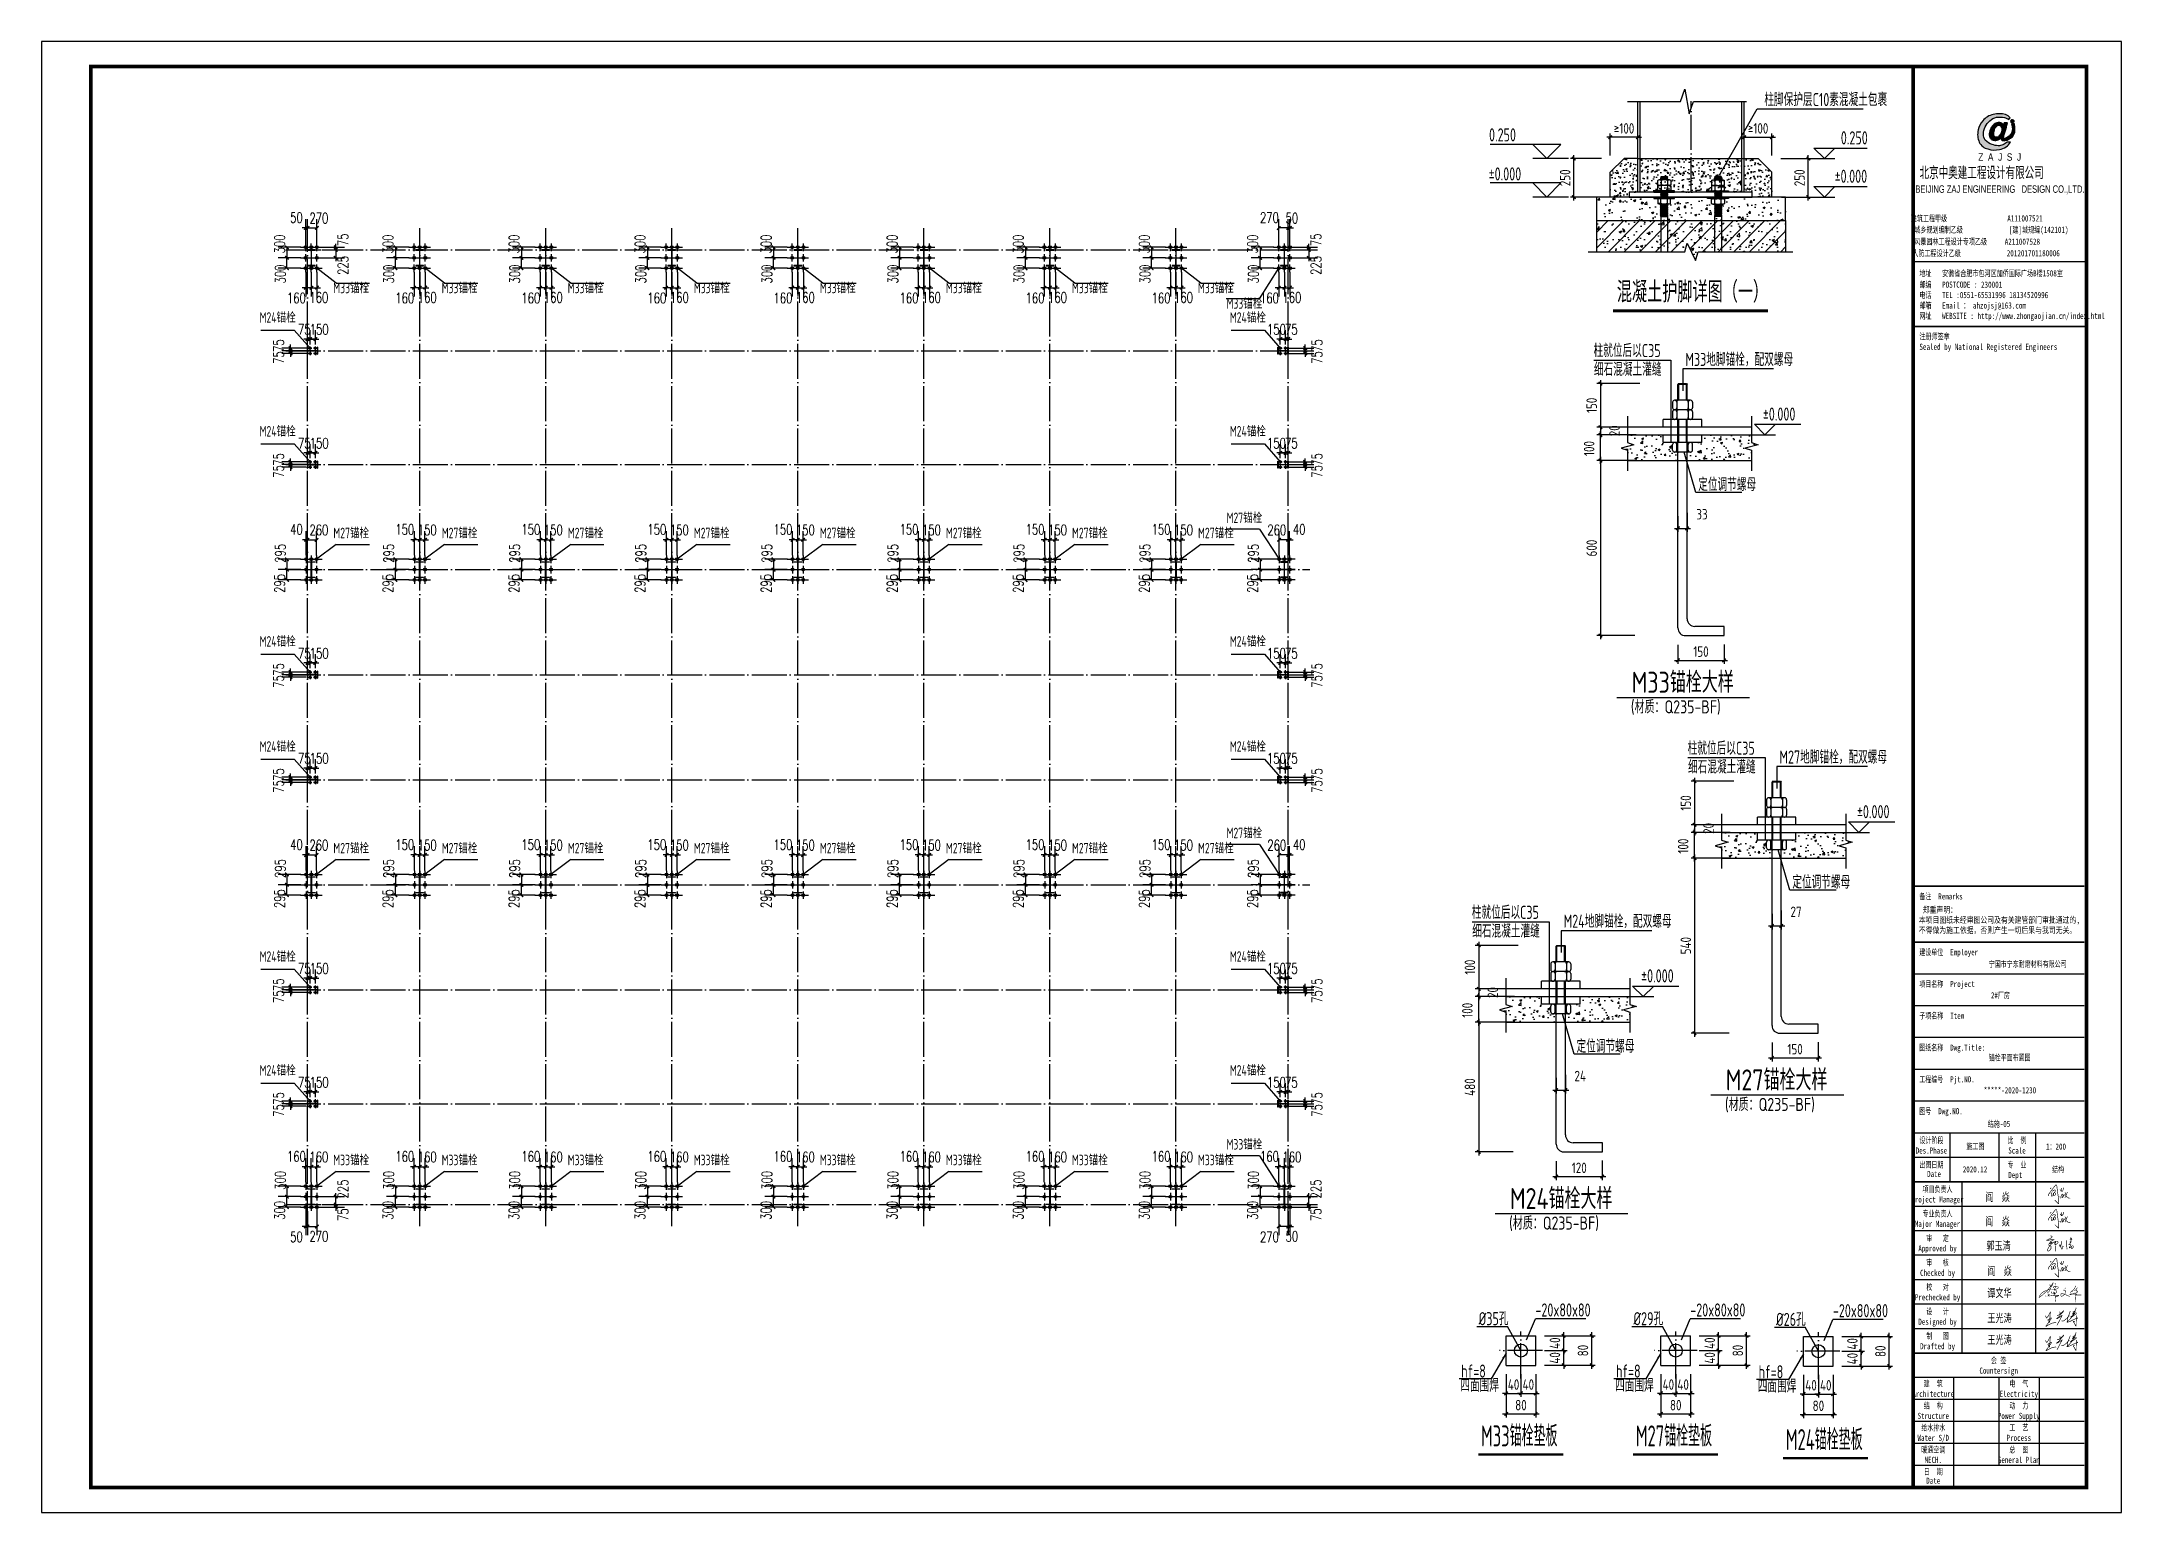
# Model space of a CAD drawing. Extents: x -33967 to 1773478, y -1022458 to -784650.
# Drawn here: x 521646 to 640446, y -1022458 to -938458 of the extents above; entities that cross this region are included whole.
import ezdxf
from ezdxf.enums import TextEntityAlignment as Align

# ---------------------------------------------------------------- set-up
doc = ezdxf.new("R2010")
doc.units = 0
doc.header["$LTSCALE"] = 1000
doc.header["$MEASUREMENT"] = 0
doc.linetypes.add('DOTE', pattern=[2.42, 2, -0.2, 0.02, -0.2])
for name, color, linetype in [('002', 3, 'Continuous'), ('AXIS', 3, 'Continuous'), ('C', 6, 'Continuous'), ('DIM', 146, 'Continuous'), ('DIM_ELEV', 3, 'Continuous'), ('DOTE', 1, 'DOTE'), ('GZ', 50, 'Continuous'), ('JDX', 6, 'Continuous'), ('PUB_DIM', 3, 'Continuous'), ('PUB_TEXT', 7, 'Continuous'), ('PUB_TITLE', 4, 'Continuous'), ('TEXT', 7, 'Continuous'), ('图框文字', 120, 'Continuous'), ('图签', 3, 'Continuous'), ('构造线', 7, 'Continuous'), ('标注', 3, 'Continuous'), ('锚栓', 7, 'Continuous')]:
    doc.layers.add(name, color=color, linetype=linetype)
doc.layers.add('DIM_SYMB', color=3, linetype='Continuous', transparency=0.9)
doc.styles.add('_gyy_title_Arial', font='arial.ttf', dxfattribs={"width": 0.7})
doc.styles.add('_gyy_title_ST', font='', dxfattribs={"width": 0.8})
doc.styles.add('_TCH_DIM', font='SIMPLEX', dxfattribs={"bigfont": 'GBCBIG'})
doc.styles.add('_TCH_DIM_T3', font='SIMPLEX', dxfattribs={"width": 0.705882, "bigfont": 'GBCBIG'})
doc.styles.add('C', font='tssdeng.shx', dxfattribs={"height": 3, "bigfont": 'tssdchn.shx'})
doc.styles.add('HZ', font='txt.shx', dxfattribs={"width": 0.8, "bigfont": '000hztxt.shx'})
doc.styles.add('TSSD_Dimension', font='Tssdeng.shx', dxfattribs={"width": 0.8, "bigfont": 'hztxt.shx'})
doc.styles.add('TSSD_Label', font='tssdeng.shx', dxfattribs={"width": 0.7, "bigfont": 'hztxt.shx'})
doc.styles.get('_gyy_title_ST').set_extended_font_data('SimSun')
doc.dimstyles.new('TCH-200-2', dxfattribs={"dimtxt": 595, "dimasz": 200, "dimexe": 500, "dimexo": 600, "dimgap": 252.5, "dimtad": 1, "dimdec": 0, "dimlfac": 0.5, "dimzin": 0, "dimdsep": 46, "dimtxsty": '_TCH_DIM_T3', "dimblk": 'ARCHTICK', "dimcen": 0.09, "dimclrd": 124, "dimclre": 124, "dimclrt": 7, "dimazin": 2, "dimtfac": 1, "dimtdec": 0, "dimtix": 1, "dimtmove": 2, "dimatfit": 3, "dimfxl": 1, "dimtolj": 1, "dimtzin": 0, "dimarcsym": 0})
doc.dimstyles.new('TSSD_100_200', dxfattribs={"dimtxt": 600, "dimasz": 200, "dimexe": 200, "dimexo": 500, "dimgap": 200, "dimtad": 1, "dimdec": 0, "dimlfac": 0.5, "dimzin": 0, "dimdsep": 46, "dimtxsty": 'TSSD_Dimension', "dimblk": 'ARCHTICK', "dimblk1": 'ARCHTICK', "dimblk2": 'ARCHTICK', "dimcen": 0, "dimdle": 200, "dimclrt": 7, "dimadec": 0, "dimazin": 0, "dimtfac": 1, "dimtdec": 0, "dimtix": 1, "dimtmove": 2, "dimatfit": 3, "dimfxl": 1, "dimtolj": 1, "dimtzin": 0, "dimarcsym": 0})
doc.dimstyles.new('TSSD_40_200', dxfattribs={"dimtxt": 600, "dimasz": 200, "dimexe": 200, "dimexo": 500, "dimgap": 200, "dimtad": 1, "dimdec": 0, "dimlfac": 0.2, "dimzin": 0, "dimdsep": 46, "dimtxsty": 'TSSD_Dimension', "dimblk": 'ARCHTICK', "dimblk1": 'ARCHTICK', "dimblk2": 'ARCHTICK', "dimcen": 0, "dimdle": 200, "dimclrt": 7, "dimadec": 0, "dimazin": 0, "dimtfac": 1, "dimtdec": 0, "dimtix": 1, "dimtmove": 2, "dimatfit": 3, "dimfxl": 1, "dimtolj": 1, "dimtzin": 0, "dimarcsym": 0})
pattern_1 = [(50, (735001.3, -971655), (1125.5324, -98.4713), [117.691, -1294.599]), (355, (735001.3, -971655), (-217.73, 1180.348), [94.153, -1035.679]), (100.4514, (735095.1, -971663.2), (907.803, 1081.876), [100.022, -1100.24]), (46.1842, (735001.3, -971341.2), (1674.726, -259.734), [176.536, -1941.898]), (96.6356, (735140.8, -971362.8), (1466.683, 1528.596), [150.033, -1650.36]), (351.1842, (735001.3, -971341.2), (1466.682, 1528.597), [141.23, -1553.519]), (21, (735158.2, -971419.6), (936.673, -631.794), [117.691, -1294.599]), (326, (735158.2, -971419.6), (381.813, 1137.913), [94.153, -1035.679]), (71.4514, (735236.3, -971472.3), (1318.486, 506.118), [100.022, -1100.24]), (37.5, (735001.3, -971655), (19.0814, 522.3806), [0, -1023.1254, 0, -1051.3712, 0, -1039.6022]), (7.5, (735001.3, -971655), (412.8116, 618.9151), [0, -599.4385, 0, -999.5873, 0, -396.2257]), (327.5, (734651.35, -971655), (837.68, -35.3933), [0, -392.3027, 0, -1223.9844, 0, -1624.1332]), (317.5, (734494.4, -971655), (915.142, 157.086), [0, -509.9935, 0, -812.851, 0, -1153.37])]
pattern_2 = [(50, (368937.1, -857552.8), (726.226, -63.5365), [75.9375, -835.3125]), (355, (368937.1, -857552.8), (-140.4857, 761.5945), [60.75, -668.25]), (100.4514, (368997.6, -857558.1), (585.7407, 698.0575), [64.537, -709.9064]), (46.1842, (368937.1, -857350.3), (1080.5816, -167.588), [113.9062, -1252.9687]), (96.6356, (369027.1, -857364.2), (946.346, 986.2943), [96.8054, -1064.8594]), (351.1842, (368937.1, -857350.3), (946.345, 986.295), [91.125, -1002.375]), (21, (369038.34, -857400.9), (604.3684, -407.6516), [75.9375, -835.3125]), (326, (369038.34, -857400.9), (246.3568, 734.2144), [60.75, -668.25]), (71.4514, (369088.7, -857434.9), (850.7254, 326.5621), [64.537, -709.9064]), (37.5, (368937.1, -857552.77), (12.31185, 337.05503), [0, -660.15, 0, -678.375, 0, -670.78125]), (7.5, (368937.1, -857552.77), (266.3579, 399.34186), [0, -386.775, 0, -644.9625, 0, -255.65625]), (327.5, (368711.3, -857552.77), (540.49522, -22.8368), [0, -253.125, 0, -789.75, 0, -1047.9375]), (317.5, (368610.06, -857552.77), (590.476, 101.3563), [0, -329.0625, 0, -524.475, 0, -744.1875])]
pattern_3 = [(50, (741954.9, -939571.5), (1125.5324, -98.4713), [117.691, -1294.599]), (355, (741954.9, -939571.5), (-217.73, 1180.348), [94.153, -1035.679]), (100.4514, (742048.7, -939579.7), (907.803, 1081.876), [100.022, -1100.24]), (46.1842, (741954.9, -939257.7), (1674.726, -259.734), [176.536, -1941.898]), (96.6356, (742094.5, -939279.3), (1466.683, 1528.596), [150.033, -1650.36]), (351.1842, (741954.9, -939257.7), (1466.682, 1528.597), [141.23, -1553.519]), (21, (742111.8, -939336.2), (936.673, -631.794), [117.691, -1294.599]), (326, (742111.8, -939336.2), (381.813, 1137.913), [94.153, -1035.679]), (71.4514, (742189.9, -939388.8), (1318.486, 506.118), [100.022, -1100.24]), (37.5, (741954.9, -939571.54), (19.0814, 522.3806), [0, -1023.1254, 0, -1051.3712, 0, -1039.6022]), (7.5, (741954.9, -939571.54), (412.8116, 618.9151), [0, -599.4385, 0, -999.5873, 0, -396.2257]), (327.5, (741604.96, -939571.54), (837.68, -35.3933), [0, -392.3027, 0, -1223.9844, 0, -1624.1332]), (317.5, (741448.04, -939571.5), (915.142, 157.086), [0, -509.9935, 0, -812.851, 0, -1153.37])]
pattern_4 = [(50, (747329, -962279.2), (1125.5324, -98.4713), [117.691, -1294.599]), (355, (747329, -962279.2), (-217.73, 1180.348), [94.153, -1035.679]), (100.4514, (747422.8, -962287.4), (907.803, 1081.876), [100.022, -1100.24]), (46.1842, (747329, -961965.4), (1674.726, -259.734), [176.536, -1941.898]), (96.6356, (747468.6, -961987), (1466.683, 1528.596), [150.033, -1650.36]), (351.1842, (747329, -961965.4), (1466.682, 1528.597), [141.23, -1553.519]), (21, (747486, -962043.85), (936.673, -631.794), [117.691, -1294.599]), (326, (747486, -962043.9), (381.813, 1137.913), [94.153, -1035.679]), (71.4514, (747564, -962096.5), (1318.486, 506.118), [100.022, -1100.24]), (37.5, (747329.04, -962279.23), (19.0814, 522.3806), [0, -1023.1254, 0, -1051.3712, 0, -1039.6022]), (7.5, (747329.04, -962279.23), (412.8116, 618.9151), [0, -599.4385, 0, -999.5873, 0, -396.2257]), (327.5, (746979.1, -962279.23), (837.68, -35.3933), [0, -392.3027, 0, -1223.9844, 0, -1624.1332]), (317.5, (746822.2, -962279.2), (915.142, 157.086), [0, -509.9935, 0, -812.851, 0, -1153.37])]

msp = doc.modelspace()

# ---------------------------------------------------------------- texts
at = {"color": 1, "insert": (628915.2, -945596.3), "char_height": 718.199, "width": 9393.636, "attachment_point": 1, "style": 'HZ'}
msp.add_mtext('北京中奥建工程设计有限公司', dxfattribs=at)
at = {"layer": 'PUB_TEXT'}
for s, height, style, width, p in [('柱脚保护层C10素混凝土包裹', 750, 'TSSD_Dimension', 0.7, (620050, -942144.7, 36363.6)), ('0.250', 750, 'TSSD_Dimension', 0.7, (604323.6, -944158, 36363.6)), ('0.250', 750, 'TSSD_Dimension', 0.7, (624418, -944329.9, 36363.6)), ('%%p0.000', 750, 'TSSD_Dimension', 0.7, (604302, -946390.2, 36363.6)), ('%%p0.000', 750, 'TSSD_Dimension', 0.7, (624062.7, -946523.7, 36363.6)), ('柱就位后以C35', 750, 'TSSD_Dimension', 0.7, (610296, -956479.7)), ('M33地脚锚栓，配双螺母', 750, 'TSSD_Dimension', 0.7, (615540.4, -956986.9)), ('细石混凝土灌缝', 750, 'TSSD_Dimension', 0.7, (610317.9, -957553)), ('%%p0.000', 750, 'TSSD_Dimension', 0.7, (619964.5, -960105.5)), ('定位调节螺母', 750, 'TSSD_Dimension', 0.7, (616274.8, -964124.6)), ('M33锚栓大样', 1200, 'C', 0.8, (612471.7, -975649.4)), ('(材质：Q235-BF)', 750, 'C', 0.8, (612424.9, -976826.7)), ('柱就位后以C35', 750, 'TSSD_Dimension', 0.7, (615670.1, -979187.4)), ('M27地脚锚栓，配双螺母', 750, 'TSSD_Dimension', 0.7, (620914.5, -979694.6)), ('细石混凝土灌缝', 750, 'TSSD_Dimension', 0.7, (615692, -980260.7)), ('%%p0.000', 750, 'TSSD_Dimension', 0.7, (625338.6, -982813.2)), ('定位调节螺母', 750, 'TSSD_Dimension', 0.7, (621648.9, -986832.3)), ('柱就位后以C35', 750, 'TSSD_Dimension', 0.7, (603342.3, -988563.1)), ('M24地脚锚栓，配双螺母', 750, 'TSSD_Dimension', 0.7, (608586.8, -989070.4)), ('细石混凝土灌缝', 750, 'TSSD_Dimension', 0.7, (603364.3, -989636.4)), ('%%p0.000', 750, 'TSSD_Dimension', 0.7, (613010.9, -992188.9)), ('定位调节螺母', 750, 'TSSD_Dimension', 0.7, (609321.2, -996208)), ('M27锚栓大样', 1200, 'C', 0.8, (617845.8, -998357.1)), ('(材质：Q235-BF)', 750, 'C', 0.8, (617799, -999534.4)), ('M24锚栓大样', 1200, 'C', 0.8, (605518.1, -1005132.9)), ('(材质：Q235-BF)', 750, 'C', 0.8, (605471.2, -1006310.2)), ('%%C35孔', 750, 'TSSD_Dimension', 0.7, (603733.1, -1011770)), ('-20x80x80', 750, 'TSSD_Dimension', 0.7, (606975.8, -1011273.9)), ('%%C29孔', 750, 'TSSD_Dimension', 0.7, (612575.7, -1011770)), ('-20x80x80', 750, 'TSSD_Dimension', 0.7, (615818.4, -1011273.9)), ('-20x80x80', 750, 'TSSD_Dimension', 0.7, (623965.7, -1011313.4)), ('%%c26孔', 750, 'TSSD_Dimension', 0.7, (620723, -1011809.5)), ('hf=8', 750, 'TSSD_Dimension', 0.7, (602733.4, -1014762.3)), ('hf=8', 750, 'TSSD_Dimension', 0.7, (611576, -1014762.3)), ('hf=8', 750, 'TSSD_Dimension', 0.7, (619723.3, -1014801.8)), ('四面围焊', 750, 'TSSD_Dimension', 0.7, (602684.3, -1015574.7)), ('四面围焊', 750, 'TSSD_Dimension', 0.7, (611526.9, -1015574.7)), ('四面围焊', 750, 'TSSD_Dimension', 0.7, (619674.2, -1015614.2)), ('M33锚栓垫板', 1200, 'C', 0.6, (603865.6, -1018691.2, 36363.6)), ('M27锚栓垫板', 1200, 'C', 0.6, (612708.2, -1018691.2, 36363.6)), ('M24锚栓垫板', 1200, 'C', 0.6, (621275.5, -1018901.7))]:
    msp.add_text(s, height=height, dxfattribs=dict(at, style=style, width=width)).set_placement(p)
at = {"layer": 'PUB_TEXT', "style": '_TCH_DIM'}
msp.add_text('混凝土护脚详图（一）', height=1200, dxfattribs=at).set_placement((611625.2, -953354.9))
at = {"layer": 'PUB_TITLE', "width": 0.7}
for s, height, style, p in [('BEIJING ZAJ ENGINEERING   DESIGN CO.,LTD.', 424.242, '_gyy_title_Arial', (633508.1, -947093.5)), ('城乡规划编制乙级             [建]城规编(142101)', 353.535, '_gyy_title_ST', (633021.8, -949380.4)), ('建筑工程甲级                 A111007521             ', 353.535, '_gyy_title_ST', (633493.9, -948731.8)), ('人防工程设计乙级             201201701180006', 353.535, '_gyy_title_ST', (632715, -950720.2)), ('风景园林工程设计专项乙级     A211007528           ', 353.535, '_gyy_title_ST', (633317.9, -950058.6)), ('设计阶段', 349.18, '_gyy_title_ST', (629594.5, -1001378.6)), ('比  例', 349.18, '_gyy_title_ST', (634483, -1001378.6)), ('Des.Phase', 349.18, '_gyy_title_ST', (629594.5, -1001965.2)), ('出图日期', 349.18, '_gyy_title_ST', (629594.5, -1002775.3)), ('专  业', 349.18, '_gyy_title_ST', (634483, -1002775.3)), ('Scale', 349.18, '_gyy_title_ST', (634483, -1001965.2)), ('项目负责人', 349.18, '_gyy_title_ST', (629943.7, -1004172)), ('Date', 349.18, '_gyy_title_ST', (629744.8, -1003304.7)), ('Dept ', 349.18, '_gyy_title_ST', (634483, -1003361.9)), ('Project Manager', 349.176, '_gyy_title_ST', (629943.7, -1004758.6)), ('Major Manager', 349.176, '_gyy_title_ST', (629943.7, -1006155.3)), ('专业负责人', 349.18, '_gyy_title_ST', (629943.7, -1005568.7)), ('Approved by', 349.176, '_gyy_title_ST', (629943.7, -1007552)), ('审   定', 349.18, '_gyy_title_ST', (629943.7, -1006965.4)), ('Checked by', 349.18, '_gyy_title_ST', (629943.7, -1008948.7)), ('审   核', 349.18, '_gyy_title_ST', (629943.7, -1008362.1)), ('校   对', 349.18, '_gyy_title_ST', (629943.7, -1009758.8)), ('Prechecked by', 349.176, '_gyy_title_ST', (629943.7, -1010345.4)), ('设   计', 349.18, '_gyy_title_ST', (629943.7, -1011155.5)), ('Designed by', 349.176, '_gyy_title_ST', (629943.7, -1011742.2)), ('制   图', 349.18, '_gyy_title_ST', (629943.7, -1012552.2)), ('Drafted by', 349.18, '_gyy_title_ST', (629943.7, -1013138.9)), ('Countersign', 349.176, '_gyy_title_ST', (633435.5, -1014535.6)), ('会 签', 349.18, '_gyy_title_ST', (633435.5, -1013948.9)), ('Architecture', 349.176, '_gyy_title_ST', (629699.3, -1015862.4)), ('建  筑', 349.18, '_gyy_title_ST', (629699.3, -1015275.8)), ('Electricity', 349.176, '_gyy_title_ST', (634587.8, -1015862.4)), ('电  气', 349.18, '_gyy_title_ST', (634587.8, -1015275.8)), ('Structure', 349.18, '_gyy_title_ST', (629699.3, -1017119.5)), ('结  构', 349.18, '_gyy_title_ST', (629699.3, -1016532.8)), ('Power Supply', 349.176, '_gyy_title_ST', (634587.8, -1017119.5)), ('动  力', 349.18, '_gyy_title_ST', (634587.8, -1016532.8)), ('Water S/D', 349.18, '_gyy_title_ST', (629699.3, -1018376.5)), ('给水排水', 349.18, '_gyy_title_ST', (629699.3, -1017789.9)), ('Process', 349.18, '_gyy_title_ST', (634587.8, -1018376.5)), ('工  艺', 349.18, '_gyy_title_ST', (634587.8, -1017789.9)), ('暖通空调', 349.18, '_gyy_title_ST', (629699.3, -1019046.9)), ('MECH.', 349.18, '_gyy_title_ST', (629699.3, -1019633.5)), ('General Plan', 349.176, '_gyy_title_ST', (634587.8, -1019633.5)), ('总  图', 349.18, '_gyy_title_ST', (634587.8, -1019046.9)), ('日  期', 349.18, '_gyy_title_ST', (629699.3, -1020303.9)), ('Date', 349.18, '_gyy_title_ST', (629699.3, -1020820.7))]:
    msp.add_text(s, height=height, dxfattribs=dict(at, style=style)).set_placement(p, align=Align.CENTER)
at = {"layer": 'PUB_TITLE', "style": '_gyy_title_ST', "width": 0.7}
for s, height, p in [('地址   安徽省合肥市包河区加侨国际广场B楼1508室', 353.535, (628904.8, -951868.8)), ('邮编   POSTCODE : 230001', 353.535, (628904.8, -952514.6)), ('电话   TEL :0551-65531996 18134520996', 353.535, (628904.8, -953108.5)), ('邮箱   Email ： ahzojsj@163.com', 353.535, (628904.8, -953702.5)), ('网址   WEBSITE : http://www.zhongaojian.cn/index.html', 353.535, (628904.8, -954299.9)), ('注册师签章', 353.53, (628904.8, -955473.6)), ('Sealed by National Registered Engineers', 353.535, (628906.8, -956067.6)), ('备注  Remarks', 349.176, (628900.4, -987451)), ('建设单位  Employer', 349.176, (628900.4, -990638)), ('项目名称  Project', 349.176, (628900.4, -992453.7)), ('子项名称  Item', 349.18, (628900.4, -994269.4)), ('图纸名称  Dwg.Title:', 349.176, (628900.4, -996085.1)), ('工程编号  Pjt.NO.', 349.176, (628900.4, -997900.8)), ('图号  Dwg.NO.', 349.176, (628900.4, -999716.5))]:
    msp.add_text(s, height=height, dxfattribs=at).set_placement(p)
at = {"layer": 'PUB_TITLE', "color": 2, "style": '_gyy_title_ST', "width": 0.7}
for s, height, p in [('宁国市宁东耐磨材料有限公司', 349.176, (635093.4, -991125.9)), ('2#厂房', 349.18, (633534.6, -992916.9))]:
    msp.add_text(s, height=height, dxfattribs=at).set_placement(p, align=Align.MIDDLE)
at = {"layer": 'PUB_TITLE', "color": 6, "style": '_gyy_title_ST', "width": 0.7}
msp.add_text('锚栓平面布置图', height=349.18, dxfattribs=at).set_placement((634062.5, -996471.6), align=Align.MIDDLE)
at = {"layer": 'PUB_TITLE', "color": 2, "style": '_gyy_title_ST', "width": 0.7}
msp.add_text('*****-2020-1230', height=349.176, dxfattribs=at).set_placement((634078.8, -998523.4), align=Align.CENTER)
at = {"layer": 'PUB_TITLE', "color": 6, "style": '_gyy_title_ST', "width": 0.7}
msp.add_text('结施-05', height=349.18, dxfattribs=at).set_placement((633455.5, -1000444), align=Align.CENTER)
at = {"layer": 'PUB_TITLE', "insert": (628871.2, -987866.1), "char_height": 349.176, "width": 11173.63, "attachment_point": 1, "style": '_gyy_title_ST'}
msp.add_mtext(' 郑重声明：\\P本项目图纸未经审图公司及有关建管部门审批通过的,\\P不得做为施工依据，否则产生一切后果与我司无关。', dxfattribs=at)
at = {"layer": 'TEXT', "style": 'TSSD_Label', "width": 0.7}
for s, p in [('M33锚栓', (539333, -953007.7)), ('M33锚栓', (545523, -953007.7)), ('M33锚栓', (552723, -953007.7)), ('M33锚栓', (559923, -953007.7)), ('M33锚栓', (567123, -953007.7)), ('M33锚栓', (574323, -953007.7)), ('M33锚栓', (581523, -953007.7)), ('M33锚栓', (588723, -953007.7)), ('M24锚栓', (535130.3, -954692.7)), ('M33锚栓', (590353.4, -953901.2)), ('M24锚栓', (590549.6, -954692.7)), ('M24锚栓', (535130.3, -961192.7)), ('M24锚栓', (590549.6, -961192.7)), ('M27锚栓', (590353.4, -966134.5)), ('M27锚栓', (539333, -967001.3)), ('M27锚栓', (545523, -967001.3)), ('M27锚栓', (552723, -967001.3)), ('M27锚栓', (559923, -967001.3)), ('M27锚栓', (567123, -967001.3)), ('M27锚栓', (574323, -967001.3)), ('M27锚栓', (581523, -967001.3)), ('M27锚栓', (588723, -967001.3)), ('M24锚栓', (535130.3, -973192.7)), ('M24锚栓', (590549.6, -973192.7)), ('M24锚栓', (535130.3, -979192.7)), ('M24锚栓', (590549.6, -979192.7)), ('M27锚栓', (590353.4, -984134.5)), ('M27锚栓', (539333, -985001.3)), ('M27锚栓', (545523, -985001.3)), ('M27锚栓', (552723, -985001.3)), ('M27锚栓', (559923, -985001.3)), ('M27锚栓', (567123, -985001.3)), ('M27锚栓', (574323, -985001.3)), ('M27锚栓', (581523, -985001.3)), ('M27锚栓', (588723, -985001.3)), ('M24锚栓', (535130.3, -991192.7)), ('M24锚栓', (590549.6, -991192.7)), ('M24锚栓', (535130.3, -997692.7)), ('M24锚栓', (590549.6, -997692.7)), ('M33锚栓', (590353.4, -1001917.5)), ('M33锚栓', (539333, -1002810.9)), ('M33锚栓', (545523, -1002810.9)), ('M33锚栓', (552723, -1002810.9)), ('M33锚栓', (559923, -1002810.9)), ('M33锚栓', (567123, -1002810.9)), ('M33锚栓', (574323, -1002810.9)), ('M33锚栓', (581523, -1002810.9)), ('M33锚栓', (588723, -1002810.9))]:
    msp.add_text(s, height=600, dxfattribs=at).set_placement(p, align=Align.BOTTOM_CENTER)
at = {"layer": 'TEXT', "color": 3, "style": '_gyy_title_ST', "width": 0.7}
for s, p in [('阎  焱', (632674.9, -1004678.4)), ('阎  焱', (632674.9, -1006075.1)), ('郭玉清', (632737.8, -1007463.8)), ('阎  焱', (632788.2, -1008906.4)), ('谭文华', (632788.2, -1010164.6)), ('王光涛', (632788.2, -1011598.2)), ('王光涛', (632788.2, -1012834.3))]:
    msp.add_text(s, height=471.58, dxfattribs=at).set_placement(p)
at = {"layer": '图框文字', "color": 7, "style": '_gyy_title_ST', "width": 0.7}
for s, p in [('施工图', (632109.1, -1001728.4)), ('1：200', (636711.3, -1001739.5)), ('结构', (636825.5, -1003043)), ('2020.12', (632083.2, -1003043))]:
    msp.add_text(s, height=349.18, dxfattribs=at).set_placement(p, align=Align.CENTER)

# ---------------------------------------------------------------- blocks, each defined once
blk = doc.blocks.new('dd')
at = {"layer": '图签'}
h = blk.add_hatch(color=5, dxfattribs=at)
h.set_gradient(color1=(0, 0, 255), color2=(36, 36, 255), one_color=1, tint=0.57)
h.paths.add_polyline_path([(452, 1270, -0.093206), (531, 1562, -0.136321), (716, 1807, -0.161039), (988, 1948, -0.108591), (1307, 1935, -0.049497), (1479, 1861, 0.062627), (1539, 1932, 0.094388), (1351, 2056, 0.136326), (854, 2062, 0.161722), (430, 1810, 0.133661), (243, 1435, 0.158414), (286, 937, 0.22517), (632, 669, 0.138663), (1107, 646, 0.074676), (1375, 753, 0.125344), (1543, 944, 0.006312), (1413, 948, -0.090385), (1244, 833, -0.096745), (1053, 797, -0.073845), (803, 850, -0.140868), (530, 1020, -0.160753)])
h = blk.add_hatch(color=5, dxfattribs=at)
h.set_gradient(color1=(0, 0, 255), color2=(36, 36, 255), one_color=1, tint=0.57)
h.paths.add_polyline_path([(1306, 1289, 0.011169), (1334, 1370, 0.005807), (1431, 1724, 0.01105), (1292, 1724, 0.016796), (1267, 1634, 0.125943), (1203, 1704, 0.083806), (1120, 1739, 0.082879), (1047, 1739, -0.008503), (952, 1710, 0.060057), (844, 1628, 0.086078), (774, 1532, 0.099424), (705, 1347, 0.12153), (690, 1225, 0.102644), (719, 1122, 0.056648), (797, 1042, 0.092914), (913, 1013, 0.194578), (1098, 1064, -0.002562), (1175, 1122, 0.064354), (1167, 1068, 0.172385), (1207, 1017, 0.105458), (1300, 1002, 0.086567), (1454, 1046, 0.047674), (1592, 1136, 0.166359), (1692, 1274, 0.096748), (1728, 1431, 0.03151), (1728, 1548, 0.041815), (1700, 1691, 0.007654), (1588, 1673, -0.009919), (1610, 1585, -0.068269), (1624, 1482, -0.105336), (1605, 1352, -0.14652), (1528, 1223, -0.070486), (1434, 1151, -0.077937), (1341, 1103, -0.127098), (1272, 1084, -0.114215), (1267, 1129, -0.007609)])
h.paths.add_polyline_path([(865, 1245, -0.099994), (863, 1328, -0.050974), (888, 1427, -0.120527), (938, 1529, -0.043888), (1002, 1595, -0.08446), (1063, 1619, -0.147309), (1127, 1607, -0.037474), (1177, 1572, -0.06931), (1209, 1507, -0.067662), (1213, 1431, -0.02676), (1211, 1413, 0.017209), (1183, 1329, -0.048815), (1120, 1223, -0.139096), (1046, 1163, -0.097991), (944, 1153, -0.085394), (909, 1169, -0.149141)], flags=16)
h = blk.add_hatch(color=1, dxfattribs=at)
h.set_gradient(color1=(255, 0, 0), color2=(255, 0, 0), tint=0.57)
h.paths.add_polyline_path([(1557, 1818, 0.386553), (1564, 1757, 0.170676), (1604, 1736, 0.082224), (1657, 1743, 0.087509), (1686, 1766, 0.264235), (1694, 1804, 0.244333), (1636, 1850, 0.30271)])
blk.add_lwpolyline([(1539, 1932, 0.094388), (1351, 2056, 0.136326), (854, 2062, 0.161722), (430, 1810, 0.133661), (243, 1435, 0.158414), (286, 937, 0.22517), (632, 669, 0.138663), (1107, 646, 0.074676), (1375, 753, 0.125344), (1543, 944, 0.006312), (1413, 948, -0.090385), (1244, 833, -0.096745), (1053, 797, -0.073845), (803, 850, -0.140868), (530, 1020, -0.160753), (452, 1270, -0.093206), (531, 1562, -0.136321), (716, 1807, -0.161039), (988, 1948, -0.108591), (1307, 1935, -0.049497), (1479, 1861, 0.062627)], format="xyb", close=True, dxfattribs=at)
for points in [[(1431, 1724, 0.011041), (1292, 1724, 0.016796), (1267, 1634, 0.125943), (1203, 1704, 0.083806), (1120, 1739, 0.082879), (1047, 1739, -0.008503), (952, 1710, 0.060057), (844, 1628, 0.086078), (774, 1532, 0.099424), (705, 1347, 0.12153), (690, 1225, 0.102644), (719, 1122, 0.056648), (797, 1042, 0.092914), (913, 1013, 0.194578), (1098, 1064, -0.002562), (1175, 1122, 0.064354), (1167, 1068, 0.172385), (1207, 1017, 0.105458), (1300, 1002, 0.086567), (1454, 1046, 0.047674), (1592, 1136, 0.166359), (1692, 1274, 0.096748), (1728, 1431, 0.03151), (1728, 1548, 0.041815), (1700, 1691, 0.007654), (1588, 1673, -0.009919), (1610, 1585, -0.068269), (1624, 1482, -0.105336), (1605, 1352, -0.14652), (1528, 1223, -0.070486), (1434, 1151, -0.077937), (1341, 1103, -0.127098), (1272, 1084, -0.114215), (1267, 1129, -0.007609), (1306, 1289, 0.011169), (1334, 1370, 0.005782), (1430, 1722, 0.069025)], [(1694, 1804, 0.243958), (1636, 1850, 0.303117), (1557, 1818, 0.386553), (1564, 1757, 0.170676), (1604, 1736, 0.082224), (1657, 1743, 0.087509), (1686, 1766, 0.264235), (1694, 1804, -7.823139)], [(1213, 1431, 0.067662), (1209, 1507, 0.06931), (1177, 1572, 0.037474), (1127, 1607, 0.147309), (1063, 1619, 0.08446), (1002, 1595, 0.043888), (938, 1529, 0.120527), (888, 1427, 0.050974), (863, 1328, 0.099994), (865, 1245, 0.149141), (909, 1169, 0.085394), (944, 1153, 0.097991), (1046, 1163, 0.139096), (1120, 1223, 0.048815), (1183, 1329, -0.017209), (1211, 1413, 0.02676), (1213, 1431, 0.441273)]]:
    blk.add_lwpolyline(points, format="xyb", dxfattribs=at)
at = {"insert": (246, 492), "char_height": 300, "width": 8000, "attachment_point": 1, "style": 'HZ'}
blk.add_mtext('{\\fArial|b0|i0|c0|p32;Z  A  J  S  J}', dxfattribs=at)
blk = doc.blocks.new('asdf')
at = {"color": 2, "lineweight": 25, "const_width": 25}
for points in [[(2531180, 1895021), (2531310, 1895199)], [(2531201, 1895196), (2531253, 1895242)], [(2531301, 1895084), (2531314, 1895109)], [(2531310, 1895199), (2531428, 1895348)], [(2531314, 1895109), (2531322, 1895121)], [(2531322, 1895121), (2531341, 1895136)], [(2531341, 1895136), (2531372, 1895148)], [(2531372, 1895148), (2531403, 1895151)], [(2531407, 1895082), (2531389, 1895056)], [(2531403, 1895151), (2531421, 1895140)], [(2531423, 1895114), (2531407, 1895082)], [(2531421, 1895140), (2531423, 1895114)], [(2531428, 1895348), (2531455, 1895365)], [(2531455, 1895365), (2531480, 1895318)], [(2531480, 1895318), (2531529, 1894945)], [(2531612, 1895178), (2531630, 1895135)], [(2531630, 1895135), (2531645, 1895132)], [(2531645, 1895132), (2531659, 1895133)], [(2531658, 1895106), (2531656, 1895092)], [(2531671, 1895149), (2531658, 1895106)], [(2531671, 1895106), (2531703, 1895096)], [(2531681, 1895194), (2531671, 1895149)], [(2531677, 1895238), (2531681, 1895194)], [(2531712, 1895127), (2531687, 1895132)], [(2531703, 1895096), (2531716, 1895110)], [(2531734, 1895144), (2531712, 1895127)], [(2531744, 1895184), (2531734, 1895144)], [(2531740, 1895244), (2531751, 1895233)], [(2531751, 1895205), (2531744, 1895184)], [(2531751, 1895233), (2531751, 1895205)], [(2531912, 1895067), (2531878, 1894974)], [(2531144, 1894910), (2531152, 1894991)], [(2531152, 1894991), (2531180, 1895021)], [(2531288, 1895046), (2531245, 1895006)], [(2531245, 1895006), (2531261, 1894932)], [(2531261, 1894932), (2531271, 1894889)], [(2531271, 1894889), (2531288, 1894893)], [(2531288, 1894893), (2531319, 1894920)], [(2531319, 1894920), (2531321, 1894951)], [(2531321, 1894951), (2531334, 1894984)], [(2531338, 1894938), (2531326, 1894956)], [(2531334, 1894984), (2531336, 1895022)], [(2531346, 1894925), (2531338, 1894938)], [(2531339, 1894936), (2531360, 1894945)], [(2531345, 1894996), (2531367, 1895042)], [(2531387, 1894925), (2531346, 1894925)], [(2531360, 1894945), (2531351, 1894996)], [(2531367, 1895042), (2531382, 1895054)], [(2531382, 1895054), (2531401, 1895042)], [(2531409, 1894940), (2531387, 1894925)], [(2531555, 1894585), (2531397, 1894735)], [(2531401, 1895042), (2531414, 1895027)], [(2531421, 1894971), (2531409, 1894940)], [(2531414, 1895027), (2531422, 1895000)], [(2531422, 1895000), (2531421, 1894971)], [(2531529, 1894945), (2531550, 1894833)], [(2531550, 1894833), (2531558, 1894732)], [(2531558, 1894626), (2531555, 1894585)], [(2531558, 1894732), (2531558, 1894626)], [(2531610, 1894887), (2531611, 1894847)], [(2531658, 1894880), (2531641, 1894811)], [(2531664, 1894948), (2531658, 1894880)], [(2531661, 1894978), (2531664, 1894948)], [(2531690, 1894965), (2531741, 1894991)], [(2531728, 1894906), (2531694, 1894847)], [(2531694, 1894847), (2531720, 1894839)], [(2531720, 1894839), (2531758, 1894885)], [(2531741, 1894991), (2531728, 1894906)], [(2531758, 1894919), (2531804, 1894953)], [(2531758, 1894885), (2531758, 1894919)], [(2531804, 1894953), (2531821, 1894982)], [(2531835, 1894880), (2531810, 1894836)], [(2531817, 1895058), (2531855, 1894974)], [(2531845, 1894919), (2531835, 1894880)], [(2531855, 1894974), (2531845, 1894919)], [(2531855, 1894949), (2531853, 1894942)], [(2531853, 1894942), (2531864, 1894888)], [(2531878, 1894974), (2531855, 1894949)], [(2531862, 1894897), (2531907, 1894859)], [(2531907, 1894859), (2531945, 1894828)], [(2531945, 1894828), (2531993, 1894816)], [(2531993, 1894816), (2532034, 1894816)]]:
    blk.add_lwpolyline(points, dxfattribs=at)
blk = doc.blocks.new('wfadf')
at = {"color": 2, "lineweight": 25, "const_width": 25}
for points in [[(2531221, 1893280), (2531268, 1893267), (2531280, 1893258), (2531285, 1893250), (2531289, 1893239), (2531287, 1893226), (2531279, 1893214), (2531266, 1893200), (2531240, 1893184), (2531192, 1893157), (2531155, 1893142), (2531122, 1893123), (2531089, 1893107), (2531063, 1893096), (2531061, 1893091), (2531109, 1893090), (2531136, 1893095), (2531162, 1893099), (2531182, 1893103), (2531204, 1893109), (2531229, 1893116), (2531261, 1893123), (2531306, 1893123), (2531348, 1893125), (2531368, 1893126), (2531354, 1893113), (2531289, 1893081), (2531258, 1893060), (2531236, 1893048), (2531213, 1893026), (2531203, 1893014), (2531197, 1892999), (2531197, 1892980), (2531197, 1892967), (2531201, 1892959), (2531209, 1892956), (2531223, 1892960), (2531255, 1892976), (2531265, 1892983), (2531278, 1892994), (2531283, 1893005), (2531283, 1893010), (2531280, 1893016), (2531268, 1893016), (2531256, 1893014), (2531231, 1892999), (2531206, 1892983), (2531187, 1892967), (2531163, 1892946), (2531155, 1892932), (2531152, 1892912), (2531156, 1892892), (2531169, 1892880), (2531194, 1892873), (2531218, 1892866), (2531239, 1892852), (2531246, 1892838), (2531245, 1892809), (2531246, 1892782), (2531243, 1892758), (2531229, 1892732), (2531210, 1892706), (2531188, 1892686), (2531165, 1892668), (2531149, 1892657), (2531130, 1892654), (2531116, 1892655), (2531107, 1892664), (2531102, 1892674), (2531102, 1892689), (2531104, 1892708), (2531111, 1892733), (2531129, 1892774), (2531149, 1892807), (2531168, 1892837), (2531190, 1892865), (2531212, 1892893), (2531255, 1892938), (2531298, 1892974), (2531333, 1893002), (2531366, 1893021), (2531413, 1893044), (2531436, 1893054), (2531455, 1893058), (2531478, 1893058), (2531506, 1893051), (2531525, 1893038), (2531531, 1893026), (2531534, 1893013), (2531528, 1892997), (2531522, 1892981), (2531502, 1892960), (2531479, 1892944), (2531442, 1892928), (2531413, 1892927), (2531395, 1892933), (2531387, 1892949), (2531386, 1892964), (2531390, 1892977), (2531398, 1892992), (2531412, 1893015), (2531422, 1893021), (2531431, 1893022), (2531425, 1892920), (2531430, 1892817), (2531432, 1892667), (2531432, 1892642)], [(2531661, 1893048), (2531679, 1893035), (2531682, 1893015), (2531680, 1892967), (2531667, 1892912), (2531644, 1892876), (2531631, 1892856), (2531618, 1892849), (2531606, 1892849), (2531599, 1892860), (2531598, 1892890), (2531603, 1892914), (2531616, 1892915), (2531626, 1892898), (2531636, 1892856), (2531655, 1892804), (2531659, 1892776), (2531664, 1892764), (2531672, 1892749), (2531680, 1892740), (2531686, 1892737), (2531691, 1892736), (2531697, 1892739), (2531704, 1892762), (2531713, 1892817), (2531715, 1892846), (2531715, 1892856), (2531741, 1892842), (2531758, 1892842)], [(2531889, 1893096), (2531883, 1892990), (2531884, 1892899), (2531891, 1892801), (2531895, 1892727)], [(2531975, 1892927), (2531970, 1892912)], [(2531970, 1892912), (2531986, 1892913)], [(2531999, 1892940), (2531975, 1892927)], [(2531986, 1892913), (2531999, 1892914)], [(2531992, 1892787), (2531992, 1892776)], [(2531992, 1892776), (2531999, 1892774)], [(2531996, 1892806), (2531992, 1892787)], [(2532021, 1892847), (2531996, 1892806)], [(2532033, 1892977), (2531999, 1892940)], [(2531999, 1892914), (2532006, 1892916)], [(2531999, 1892774), (2532017, 1892789)], [(2532003, 1893125), (2532035, 1893127)], [(2532006, 1892916), (2532021, 1892922)], [(2532017, 1892789), (2532063, 1892827)], [(2532019, 1893041), (2532060, 1893017)], [(2532020, 1893041), (2532019, 1893034), (2532020, 1893030), (2532021, 1893025), (2532022, 1893021), (2532024, 1893017), (2532028, 1893015), (2532030, 1893014), (2532052, 1893011), (2532057, 1893011)], [(2532021, 1892922), (2532026, 1892925)], [(2532055, 1892899), (2532021, 1892847)], [(2532026, 1892925), (2532030, 1892927)], [(2532030, 1892927), (2532039, 1892927)], [(2532060, 1893017), (2532033, 1892977)], [(2532035, 1893127), (2532056, 1893125)], [(2532039, 1892927), (2532055, 1892923)], [(2532045, 1893207), (2532044, 1893200)], [(2532044, 1893200), (2532056, 1893113)], [(2532059, 1893195), (2532045, 1893207)], [(2532055, 1892923), (2532063, 1892920)], [(2532064, 1892913), (2532055, 1892899)], [(2532056, 1893125), (2532090, 1893125)], [(2532056, 1893113), (2532062, 1893074)], [(2532064, 1893030), (2532057, 1893011)], [(2532075, 1893175), (2532059, 1893195)], [(2532062, 1893074), (2532064, 1893030)], [(2532063, 1892920), (2532064, 1892913)], [(2532063, 1892827), (2532100, 1892857)], [(2532085, 1892819), (2532074, 1892766), (2532074, 1892741), (2532074, 1892734)], [(2532091, 1893154), (2532075, 1893175)], [(2532090, 1893125), (2532105, 1893125)], [(2532105, 1893125), (2532091, 1893154)], [(2532100, 1892857), (2532115, 1892866)], [(2532119, 1892759), (2532108, 1892755)], [(2532115, 1892866), (2532132, 1892870)], [(2532129, 1892774), (2532119, 1892759)], [(2532133, 1892737), (2532125, 1892733)], [(2532150, 1892805), (2532129, 1892774)], [(2532132, 1892870), (2532148, 1892870)], [(2532148, 1892870), (2532160, 1892865)], [(2532164, 1892834), (2532150, 1892805)], [(2532160, 1892865), (2532166, 1892855)], [(2532166, 1892855), (2532164, 1892834)]]:
    blk.add_lwpolyline(points, dxfattribs=at)
blk = doc.blocks.new('2')
at = {"color": 2, "lineweight": 25, "const_width": 25}
for points in [[(2531019, 1890007), (2531024, 1889993), (2531029, 1889982), (2531032, 1889973), (2531035, 1889965), (2531037, 1889959), (2531039, 1889954), (2531041, 1889950), (2531042, 1889946), (2531044, 1889942), (2531045, 1889939), (2531047, 1889936), (2531049, 1889933), (2531050, 1889931), (2531052, 1889928), (2531054, 1889926), (2531057, 1889924), (2531059, 1889922), (2531061, 1889921), (2531064, 1889919), (2531066, 1889918), (2531068, 1889918), (2531070, 1889917), (2531072, 1889917), (2531074, 1889918), (2531075, 1889918), (2531077, 1889920), (2531078, 1889921), (2531079, 1889923), (2531079, 1889925), (2531080, 1889927), (2531081, 1889930), (2531082, 1889932), (2531083, 1889935), (2531084, 1889937), (2531085, 1889940), (2531087, 1889942), (2531089, 1889945), (2531091, 1889948), (2531093, 1889951), (2531096, 1889955), (2531099, 1889958), (2531102, 1889962), (2531106, 1889966), (2531110, 1889971), (2531113, 1889975), (2531117, 1889979), (2531121, 1889984), (2531124, 1889989), (2531128, 1889994), (2531131, 1889999), (2531134, 1890004), (2531137, 1890010), (2531140, 1890015), (2531143, 1890021), (2531145, 1890026), (2531148, 1890032), (2531152, 1890038), (2531155, 1890044), (2531158, 1890051), (2531161, 1890057), (2531165, 1890064), (2531168, 1890070), (2531172, 1890077), (2531175, 1890084), (2531179, 1890091), (2531182, 1890097), (2531186, 1890104), (2531189, 1890111), (2531192, 1890117), (2531195, 1890123), (2531198, 1890128), (2531201, 1890134), (2531204, 1890138), (2531207, 1890143), (2531209, 1890146), (2531211, 1890150), (2531214, 1890152), (2531216, 1890155), (2531217, 1890157), (2531219, 1890158), (2531220, 1890159), (2531221, 1890160), (2531223, 1890161), (2531223, 1890161), (2531224, 1890161), (2531225, 1890161), (2531225, 1890161), (2531226, 1890161), (2531226, 1890161), (2531226, 1890160), (2531226, 1890160), (2531226, 1890159), (2531226, 1890158), (2531225, 1890157), (2531225, 1890156), (2531224, 1890155), (2531224, 1890153), (2531223, 1890151), (2531222, 1890149), (2531221, 1890147), (2531221, 1890144), (2531220, 1890141), (2531219, 1890138), (2531218, 1890135), (2531217, 1890131), (2531216, 1890127), (2531215, 1890123), (2531215, 1890119), (2531214, 1890115), (2531213, 1890110), (2531212, 1890105), (2531212, 1890100), (2531211, 1890096), (2531210, 1890091), (2531210, 1890086), (2531209, 1890081), (2531209, 1890076), (2531209, 1890071), (2531208, 1890066), (2531208, 1890062), (2531208, 1890057), (2531208, 1890053), (2531208, 1890049), (2531208, 1890045), (2531207, 1890041), (2531207, 1890036), (2531207, 1890032), (2531207, 1890028), (2531207, 1890024), (2531207, 1890020), (2531207, 1890015), (2531207, 1890010), (2531207, 1890006), (2531207, 1890000), (2531206, 1889995), (2531206, 1889989), (2531205, 1889983), (2531205, 1889976), (2531204, 1889969), (2531203, 1889962), (2531202, 1889954), (2531201, 1889946), (2531200, 1889937), (2531198, 1889927), (2531197, 1889918), (2531196, 1889907), (2531195, 1889897), (2531194, 1889887), (2531193, 1889877), (2531192, 1889867), (2531191, 1889858), (2531190, 1889849), (2531190, 1889841), (2531190, 1889834), (2531189, 1889828), (2531189, 1889822), (2531189, 1889817), (2531189, 1889812), (2531189, 1889807), (2531189, 1889803), (2531188, 1889798), (2531188, 1889794), (2531188, 1889790), (2531188, 1889786), (2531187, 1889782), (2531187, 1889778), (2531187, 1889774), (2531187, 1889771), (2531187, 1889768), (2531186, 1889764), (2531186, 1889762), (2531186, 1889759), (2531186, 1889757), (2531186, 1889754), (2531185, 1889752), (2531185, 1889750), (2531185, 1889749), (2531185, 1889747), (2531185, 1889746), (2531184, 1889744), (2531184, 1889743), (2531184, 1889742), (2531183, 1889741), (2531183, 1889739), (2531182, 1889738), (2531182, 1889737), (2531181, 1889735), (2531180, 1889734), (2531179, 1889733), (2531178, 1889732), (2531177, 1889732), (2531176, 1889732), (2531174, 1889732), (2531173, 1889733), (2531171, 1889734), (2531169, 1889735), (2531167, 1889736), (2531166, 1889738), (2531164, 1889740), (2531163, 1889742), (2531161, 1889743), (2531160, 1889745), (2531159, 1889747), (2531159, 1889749), (2531158, 1889752), (2531157, 1889754), (2531156, 1889757), (2531156, 1889761), (2531155, 1889764), (2531154, 1889769), (2531154, 1889773), (2531153, 1889777), (2531152, 1889782), (2531151, 1889786), (2531150, 1889790), (2531149, 1889794), (2531148, 1889797), (2531147, 1889800), (2531146, 1889802), (2531145, 1889804), (2531144, 1889806), (2531143, 1889808), (2531141, 1889809), (2531140, 1889811), (2531138, 1889812), (2531137, 1889813), (2531135, 1889815), (2531133, 1889816), (2531131, 1889817), (2531130, 1889819), (2531128, 1889820), (2531126, 1889821), (2531124, 1889823), (2531122, 1889824), (2531120, 1889825), (2531118, 1889827), (2531117, 1889828), (2531115, 1889830), (2531114, 1889831), (2531114, 1889833), (2531114, 1889835), (2531114, 1889837), (2531115, 1889839), (2531116, 1889841), (2531118, 1889844), (2531121, 1889846), (2531124, 1889849), (2531129, 1889852), (2531133, 1889855), (2531139, 1889859), (2531145, 1889862), (2531151, 1889866), (2531158, 1889869), (2531164, 1889873), (2531171, 1889876), (2531177, 1889880), (2531182, 1889883), (2531188, 1889886), (2531193, 1889889), (2531197, 1889891), (2531202, 1889894), (2531207, 1889896), (2531211, 1889899), (2531216, 1889901), (2531220, 1889904), (2531225, 1889907), (2531230, 1889909), (2531234, 1889911), (2531239, 1889914), (2531243, 1889916), (2531246, 1889917), (2531250, 1889919), (2531253, 1889920), (2531255, 1889920), (2531257, 1889920), (2531258, 1889920), (2531259, 1889919), (2531260, 1889918), (2531260, 1889916), (2531260, 1889913), (2531259, 1889910), (2531258, 1889906), (2531257, 1889902), (2531255, 1889897), (2531253, 1889892), (2531251, 1889887), (2531248, 1889881), (2531245, 1889876), (2531241, 1889870), (2531237, 1889864), (2531233, 1889858), (2531229, 1889852), (2531224, 1889846), (2531219, 1889840), (2531214, 1889834), (2531209, 1889828), (2531204, 1889822), (2531199, 1889815), (2531194, 1889809), (2531189, 1889802), (2531184, 1889796), (2531179, 1889790), (2531175, 1889783), (2531170, 1889777), (2531166, 1889771), (2531162, 1889765), (2531157, 1889759), (2531153, 1889752), (2531148, 1889744), (2531142, 1889736), (2531136, 1889727), (2531129, 1889717), (2531122, 1889705), (2531113, 1889693), (2531104, 1889680), (2531095, 1889667), (2531086, 1889655), (2531078, 1889642), (2531070, 1889631), (2531063, 1889621), (2531057, 1889612), (2531052, 1889605), (2531048, 1889600), (2531045, 1889595), (2531042, 1889592), (2531041, 1889589), (2531039, 1889587), (2531038, 1889585), (2531037, 1889584), (2531036, 1889582), (2531035, 1889581), (2531035, 1889580), (2531035, 1889580), (2531035, 1889579), (2531036, 1889579), (2531037, 1889579), (2531038, 1889578), (2531040, 1889578), (2531042, 1889578), (2531045, 1889578), (2531047, 1889579), (2531050, 1889579), (2531053, 1889580), (2531055, 1889581), (2531058, 1889582), (2531061, 1889583), (2531063, 1889585), (2531066, 1889587), (2531068, 1889589), (2531071, 1889591), (2531074, 1889593), (2531077, 1889595), (2531079, 1889597), (2531082, 1889599), (2531085, 1889601), (2531089, 1889604), (2531092, 1889606), (2531095, 1889608), (2531099, 1889610), (2531103, 1889612), (2531106, 1889615), (2531110, 1889617), (2531115, 1889619), (2531119, 1889622), (2531124, 1889624), (2531128, 1889626), (2531133, 1889629), (2531139, 1889632), (2531144, 1889634), (2531150, 1889637), (2531156, 1889640), (2531162, 1889643), (2531168, 1889646), (2531175, 1889649), (2531181, 1889653), (2531188, 1889656), (2531195, 1889660), (2531202, 1889664), (2531209, 1889667), (2531216, 1889671), (2531223, 1889675), (2531229, 1889678), (2531236, 1889682), (2531242, 1889685), (2531248, 1889688), (2531253, 1889691), (2531259, 1889693), (2531264, 1889695), (2531269, 1889698), (2531274, 1889700), (2531280, 1889701), (2531285, 1889703), (2531290, 1889705), (2531296, 1889707), (2531302, 1889709), (2531308, 1889710), (2531314, 1889712), (2531321, 1889713), (2531327, 1889715), (2531334, 1889716), (2531341, 1889717), (2531348, 1889719), (2531355, 1889720), (2531361, 1889721), (2531368, 1889722), (2531374, 1889723), (2531380, 1889724), (2531386, 1889725), (2531391, 1889725), (2531396, 1889726), (2531401, 1889727), (2531405, 1889728), (2531410, 1889729), (2531414, 1889729), (2531418, 1889730), (2531422, 1889730), (2531426, 1889730), (2531430, 1889730), (2531434, 1889730), (2531438, 1889729), (2531441, 1889728), (2531444, 1889726), (2531446, 1889724), (2531447, 1889721)], [(2531488, 1890029), (2531501, 1890027), (2531514, 1890027), (2531524, 1890028), (2531533, 1890030), (2531542, 1890033), (2531549, 1890036), (2531555, 1890040), (2531561, 1890044), (2531567, 1890047), (2531572, 1890050), (2531577, 1890053), (2531582, 1890056), (2531587, 1890059), (2531591, 1890062), (2531596, 1890065), (2531600, 1890068), (2531605, 1890071), (2531610, 1890074), (2531614, 1890077), (2531618, 1890081), (2531623, 1890084), (2531627, 1890088), (2531631, 1890091), (2531636, 1890095), (2531640, 1890099), (2531643, 1890102), (2531647, 1890106), (2531651, 1890110), (2531656, 1890114), (2531660, 1890119), (2531665, 1890123), (2531670, 1890128), (2531676, 1890133), (2531681, 1890138), (2531687, 1890143), (2531694, 1890148), (2531700, 1890153), (2531705, 1890158), (2531711, 1890163), (2531715, 1890167), (2531720, 1890172), (2531723, 1890175), (2531726, 1890179), (2531729, 1890183), (2531732, 1890186), (2531734, 1890190), (2531736, 1890193), (2531738, 1890196), (2531740, 1890199), (2531742, 1890202), (2531744, 1890205), (2531746, 1890208), (2531748, 1890210), (2531749, 1890213), (2531751, 1890214), (2531753, 1890216), (2531754, 1890216), (2531755, 1890217), (2531756, 1890216), (2531757, 1890215), (2531757, 1890214), (2531758, 1890212), (2531757, 1890209), (2531757, 1890206), (2531756, 1890202), (2531754, 1890197), (2531752, 1890192), (2531750, 1890186), (2531747, 1890179), (2531743, 1890173), (2531738, 1890166), (2531732, 1890158), (2531726, 1890150), (2531718, 1890143), (2531710, 1890135), (2531702, 1890126), (2531694, 1890118), (2531685, 1890110), (2531677, 1890102), (2531669, 1890094), (2531662, 1890087), (2531655, 1890079), (2531649, 1890072), (2531643, 1890065), (2531637, 1890058), (2531632, 1890051), (2531627, 1890044), (2531622, 1890036), (2531617, 1890029), (2531612, 1890022), (2531606, 1890015), (2531601, 1890008), (2531596, 1890001), (2531590, 1889993), (2531584, 1889986), (2531578, 1889979), (2531571, 1889973), (2531564, 1889966), (2531556, 1889960), (2531548, 1889953), (2531541, 1889947), (2531533, 1889942), (2531526, 1889936), (2531518, 1889931), (2531511, 1889926), (2531505, 1889922), (2531499, 1889917), (2531493, 1889913), (2531488, 1889910), (2531483, 1889906), (2531479, 1889903), (2531476, 1889900), (2531473, 1889897), (2531471, 1889894), (2531469, 1889892), (2531468, 1889889), (2531468, 1889887), (2531469, 1889886), (2531471, 1889885), (2531473, 1889885), (2531476, 1889885), (2531480, 1889885), (2531484, 1889886), (2531489, 1889888), (2531494, 1889889), (2531500, 1889892), (2531505, 1889894), (2531511, 1889897), (2531516, 1889900), (2531522, 1889903), (2531527, 1889906), (2531533, 1889910), (2531539, 1889913), (2531545, 1889917), (2531551, 1889921), (2531558, 1889926), (2531565, 1889930), (2531573, 1889935), (2531581, 1889940), (2531589, 1889944), (2531597, 1889949), (2531604, 1889954), (2531612, 1889959), (2531619, 1889964), (2531626, 1889969), (2531633, 1889973), (2531639, 1889978), (2531645, 1889983), (2531651, 1889987), (2531656, 1889991), (2531661, 1889995), (2531666, 1890000), (2531671, 1890004), (2531676, 1890007), (2531680, 1890011), (2531685, 1890015), (2531689, 1890018), (2531692, 1890021), (2531695, 1890024), (2531698, 1890027), (2531700, 1890028), (2531700, 1890025), (2531693, 1890011), (2531679, 1889982), (2531654, 1889933), (2531616, 1889860), (2531562, 1889757), (2531490, 1889619)], [(2531601, 1890175), (2531603, 1890171), (2531605, 1890167), (2531606, 1890162), (2531607, 1890156), (2531608, 1890151), (2531609, 1890145), (2531609, 1890139), (2531609, 1890134), (2531610, 1890128), (2531610, 1890123), (2531610, 1890117), (2531610, 1890112), (2531610, 1890107), (2531610, 1890101), (2531609, 1890095), (2531609, 1890090), (2531609, 1890083), (2531609, 1890077), (2531608, 1890069), (2531608, 1890061), (2531607, 1890051), (2531607, 1890040), (2531606, 1890027), (2531605, 1890013)], [(2531669, 1889811), (2531674, 1889805), (2531679, 1889800), (2531684, 1889797), (2531688, 1889794), (2531693, 1889792), (2531696, 1889791), (2531700, 1889791), (2531703, 1889790), (2531706, 1889790), (2531708, 1889790), (2531711, 1889789), (2531713, 1889789), (2531716, 1889789), (2531718, 1889789), (2531720, 1889789), (2531722, 1889789), (2531725, 1889789), (2531728, 1889788), (2531730, 1889789), (2531733, 1889789), (2531736, 1889789), (2531739, 1889790), (2531742, 1889790), (2531746, 1889791), (2531749, 1889793), (2531752, 1889794), (2531756, 1889796), (2531759, 1889798), (2531763, 1889800), (2531766, 1889802), (2531770, 1889805), (2531773, 1889808), (2531777, 1889811), (2531781, 1889814), (2531785, 1889817), (2531789, 1889821), (2531794, 1889825), (2531800, 1889829), (2531806, 1889834), (2531813, 1889840), (2531821, 1889846), (2531829, 1889852), (2531838, 1889859), (2531848, 1889866), (2531857, 1889873), (2531865, 1889880), (2531873, 1889886), (2531881, 1889892), (2531887, 1889898), (2531892, 1889903), (2531897, 1889907), (2531901, 1889912), (2531904, 1889916), (2531907, 1889921), (2531911, 1889925), (2531914, 1889930), (2531918, 1889936), (2531922, 1889941), (2531926, 1889947), (2531931, 1889953), (2531936, 1889960), (2531942, 1889966), (2531948, 1889972), (2531954, 1889979), (2531961, 1889985), (2531968, 1889990), (2531975, 1889996), (2531981, 1890000), (2531987, 1890005), (2531992, 1890008), (2531996, 1890011), (2531999, 1890014)], [(2532270, 1890333), (2532269, 1890321), (2532267, 1890308), (2532263, 1890295), (2532257, 1890281), (2532251, 1890268), (2532244, 1890254), (2532237, 1890240), (2532230, 1890226), (2532223, 1890213), (2532216, 1890199), (2532210, 1890186), (2532203, 1890173), (2532197, 1890160), (2532191, 1890147), (2532185, 1890134), (2532179, 1890122), (2532173, 1890109), (2532167, 1890096), (2532161, 1890084), (2532156, 1890072), (2532151, 1890061), (2532146, 1890051), (2532142, 1890042), (2532138, 1890033), (2532134, 1890026), (2532131, 1890020), (2532129, 1890015), (2532126, 1890011), (2532124, 1890007), (2532122, 1890004), (2532121, 1890001), (2532119, 1889998), (2532117, 1889994), (2532115, 1889991), (2532113, 1889988), (2532110, 1889984), (2532108, 1889980), (2532106, 1889977), (2532104, 1889973), (2532101, 1889969), (2532099, 1889965), (2532096, 1889961), (2532093, 1889957), (2532091, 1889954), (2532088, 1889950), (2532085, 1889946), (2532082, 1889942), (2532079, 1889939), (2532077, 1889936), (2532074, 1889932), (2532070, 1889929), (2532067, 1889926), (2532064, 1889922), (2532060, 1889918), (2532056, 1889913), (2532051, 1889908), (2532046, 1889902), (2532041, 1889895), (2532035, 1889888), (2532028, 1889880), (2532021, 1889872), (2532014, 1889863), (2532006, 1889854), (2531997, 1889845), (2531988, 1889836), (2531979, 1889827), (2531969, 1889817), (2531960, 1889809), (2531951, 1889800), (2531942, 1889792), (2531934, 1889785), (2531928, 1889779), (2531922, 1889774), (2531918, 1889771), (2531914, 1889767), (2531911, 1889765), (2531909, 1889763), (2531907, 1889762), (2531905, 1889761), (2531903, 1889760), (2531902, 1889760), (2531900, 1889759), (2531898, 1889758), (2531896, 1889758), (2531895, 1889757), (2531894, 1889756), (2531893, 1889755), (2531892, 1889754), (2531892, 1889752), (2531892, 1889751), (2531893, 1889750), (2531894, 1889748), (2531895, 1889747), (2531897, 1889745), (2531899, 1889744), (2531902, 1889744), (2531904, 1889743), (2531907, 1889743), (2531911, 1889743), (2531914, 1889744), (2531919, 1889745), (2531923, 1889746), (2531929, 1889747), (2531935, 1889749), (2531941, 1889751), (2531948, 1889753), (2531956, 1889755), (2531963, 1889757), (2531970, 1889760), (2531978, 1889762), (2531985, 1889765), (2531991, 1889767), (2531997, 1889769), (2532003, 1889771), (2532008, 1889773), (2532012, 1889775), (2532017, 1889776), (2532021, 1889778), (2532025, 1889780), (2532030, 1889782), (2532035, 1889784), (2532039, 1889787), (2532045, 1889789), (2532050, 1889792), (2532055, 1889794), (2532060, 1889797), (2532066, 1889800), (2532071, 1889802), (2532077, 1889805), (2532082, 1889808), (2532088, 1889811), (2532094, 1889814), (2532100, 1889817), (2532105, 1889820), (2532112, 1889823), (2532118, 1889826), (2532125, 1889829), (2532131, 1889833), (2532138, 1889836), (2532145, 1889839), (2532152, 1889842), (2532158, 1889845), (2532164, 1889847), (2532170, 1889850), (2532175, 1889853), (2532180, 1889855), (2532184, 1889857), (2532189, 1889859), (2532193, 1889861), (2532197, 1889863), (2532201, 1889865), (2532205, 1889867), (2532209, 1889869), (2532213, 1889871), (2532217, 1889873), (2532221, 1889874), (2532225, 1889876), (2532230, 1889878), (2532234, 1889880), (2532238, 1889881), (2532241, 1889883), (2532245, 1889884), (2532249, 1889886), (2532253, 1889887), (2532257, 1889888), (2532262, 1889890), (2532267, 1889891), (2532272, 1889893), (2532278, 1889894), (2532285, 1889896), (2532291, 1889898), (2532298, 1889900), (2532305, 1889901), (2532312, 1889903), (2532318, 1889905), (2532324, 1889906), (2532330, 1889908), (2532335, 1889909), (2532339, 1889911), (2532341, 1889914), (2532342, 1889919), (2532341, 1889924), (2532338, 1889932), (2532333, 1889941)], [(2532031, 1890203), (2532029, 1890195), (2532026, 1890184), (2532021, 1890169), (2532015, 1890153), (2532009, 1890134), (2532002, 1890115), (2531995, 1890096), (2531988, 1890077), (2531981, 1890060), (2531975, 1890044), (2531968, 1890029), (2531963, 1890015), (2531957, 1890001), (2531952, 1889988), (2531947, 1889975), (2531942, 1889963), (2531937, 1889951), (2531933, 1889938), (2531928, 1889926), (2531924, 1889914), (2531921, 1889902), (2531917, 1889891), (2531914, 1889880), (2531912, 1889869), (2531911, 1889858), (2531909, 1889848), (2531909, 1889838), (2531909, 1889829), (2531909, 1889820), (2531909, 1889812), (2531910, 1889805), (2531911, 1889798), (2531912, 1889791), (2531914, 1889785), (2531916, 1889779), (2531918, 1889774), (2531921, 1889768), (2531924, 1889763), (2531927, 1889757), (2531931, 1889751)], [(2532128, 1890159), (2532135, 1890163), (2532143, 1890166), (2532150, 1890169), (2532158, 1890172), (2532166, 1890175), (2532175, 1890178), (2532183, 1890181), (2532192, 1890184), (2532201, 1890187), (2532210, 1890191), (2532219, 1890194), (2532226, 1890197), (2532233, 1890200), (2532239, 1890201), (2532243, 1890202), (2532245, 1890203), (2532245, 1890202), (2532243, 1890199), (2532239, 1890197), (2532234, 1890193), (2532228, 1890188), (2532221, 1890183), (2532214, 1890178), (2532206, 1890171), (2532199, 1890165), (2532191, 1890159), (2532184, 1890152), (2532177, 1890145), (2532170, 1890138), (2532163, 1890131), (2532157, 1890125), (2532152, 1890119), (2532146, 1890113), (2532141, 1890107), (2532137, 1890102), (2532133, 1890097), (2532129, 1890092), (2532126, 1890088), (2532123, 1890085), (2532121, 1890082), (2532119, 1890079), (2532118, 1890077), (2532117, 1890075), (2532117, 1890074), (2532117, 1890073), (2532118, 1890073), (2532120, 1890073), (2532122, 1890074), (2532126, 1890075), (2532129, 1890077), (2532134, 1890079), (2532139, 1890081), (2532144, 1890083), (2532150, 1890086), (2532156, 1890089), (2532163, 1890093), (2532170, 1890096), (2532177, 1890100), (2532184, 1890103), (2532190, 1890107), (2532197, 1890111), (2532204, 1890115), (2532210, 1890118), (2532216, 1890122), (2532222, 1890126), (2532226, 1890129), (2532231, 1890132), (2532234, 1890135), (2532236, 1890136), (2532237, 1890136), (2532237, 1890135), (2532236, 1890132), (2532234, 1890128), (2532230, 1890122), (2532225, 1890114), (2532219, 1890106), (2532212, 1890098), (2532205, 1890089), (2532198, 1890080), (2532190, 1890071), (2532183, 1890063), (2532175, 1890056), (2532168, 1890049), (2532160, 1890042), (2532153, 1890037), (2532146, 1890031), (2532139, 1890026), (2532132, 1890021), (2532125, 1890016), (2532118, 1890011), (2532112, 1890007), (2532105, 1890002), (2532099, 1889998), (2532093, 1889993), (2532086, 1889989), (2532079, 1889985), (2532073, 1889980), (2532066, 1889976), (2532060, 1889971), (2532054, 1889967), (2532049, 1889963), (2532045, 1889960), (2532042, 1889957), (2532040, 1889954), (2532040, 1889952), (2532041, 1889950), (2532044, 1889950), (2532048, 1889949), (2532053, 1889950), (2532059, 1889951), (2532066, 1889952), (2532073, 1889955), (2532081, 1889958), (2532090, 1889961), (2532098, 1889965), (2532107, 1889969), (2532116, 1889974), (2532124, 1889979), (2532132, 1889984), (2532140, 1889988), (2532147, 1889993), (2532154, 1889998), (2532160, 1890002), (2532166, 1890007), (2532171, 1890011), (2532176, 1890015), (2532182, 1890019), (2532187, 1890023), (2532193, 1890027), (2532198, 1890031), (2532204, 1890035), (2532210, 1890039), (2532215, 1890042), (2532221, 1890046), (2532227, 1890050), (2532232, 1890054), (2532237, 1890058), (2532242, 1890062), (2532247, 1890066), (2532252, 1890070), (2532256, 1890074), (2532261, 1890078), (2532265, 1890082), (2532268, 1890086), (2532272, 1890090), (2532275, 1890094), (2532277, 1890099), (2532280, 1890104), (2532282, 1890109), (2532283, 1890115), (2532284, 1890122), (2532284, 1890130)], [(2532272, 1890022), (2532274, 1890006), (2532275, 1889991), (2532275, 1889976), (2532276, 1889961), (2532276, 1889947), (2532276, 1889932), (2532275, 1889918), (2532275, 1889905), (2532275, 1889891), (2532275, 1889878), (2532275, 1889865), (2532275, 1889853), (2532275, 1889841), (2532274, 1889831), (2532274, 1889821), (2532274, 1889813), (2532274, 1889805), (2532274, 1889799), (2532274, 1889794), (2532274, 1889789), (2532273, 1889784), (2532273, 1889780), (2532273, 1889776), (2532273, 1889771), (2532273, 1889766), (2532273, 1889761), (2532273, 1889755), (2532273, 1889750), (2532273, 1889744), (2532273, 1889737), (2532273, 1889731), (2532273, 1889725), (2532273, 1889719), (2532273, 1889713), (2532273, 1889707), (2532273, 1889701), (2532273, 1889695), (2532273, 1889689), (2532273, 1889683), (2532273, 1889677), (2532272, 1889671), (2532272, 1889665), (2532271, 1889658), (2532271, 1889653), (2532270, 1889647), (2532270, 1889641), (2532269, 1889636), (2532269, 1889631), (2532268, 1889626), (2532268, 1889622), (2532268, 1889618), (2532267, 1889614), (2532267, 1889611), (2532267, 1889608), (2532267, 1889605), (2532267, 1889602), (2532267, 1889600), (2532267, 1889597), (2532266, 1889596), (2532266, 1889594), (2532266, 1889593), (2532265, 1889592), (2532264, 1889592), (2532262, 1889592), (2532260, 1889592), (2532257, 1889594), (2532254, 1889596), (2532251, 1889598), (2532248, 1889601), (2532244, 1889605), (2532241, 1889610), (2532238, 1889615), (2532235, 1889621), (2532232, 1889628), (2532229, 1889636), (2532226, 1889644), (2532223, 1889651), (2532221, 1889659), (2532218, 1889667), (2532215, 1889674), (2532213, 1889680), (2532210, 1889686), (2532207, 1889691), (2532204, 1889696), (2532202, 1889701), (2532199, 1889705), (2532196, 1889709), (2532194, 1889712), (2532191, 1889716), (2532188, 1889720), (2532186, 1889723), (2532183, 1889726), (2532181, 1889729), (2532178, 1889733), (2532176, 1889736), (2532173, 1889739), (2532171, 1889742), (2532168, 1889745), (2532165, 1889748), (2532163, 1889751), (2532161, 1889754), (2532159, 1889757), (2532157, 1889760), (2532156, 1889763), (2532155, 1889767), (2532154, 1889770), (2532154, 1889773), (2532155, 1889775), (2532156, 1889778), (2532159, 1889780), (2532162, 1889781), (2532166, 1889782), (2532171, 1889783), (2532177, 1889782), (2532183, 1889782), (2532191, 1889781), (2532199, 1889780), (2532208, 1889779), (2532217, 1889778), (2532227, 1889778)]]:
    blk.add_lwpolyline(points, dxfattribs=at)
blk = doc.blocks.new('zsdgs dfg')
at = {"layer": '002', "color": 2, "const_width": 30}
for points in [[(6512004.12, 493822.92), (6512039.64, 493850.44)], [(6512039.64, 493850.44), (6512094.68, 493706.92)], [(6512232.28, 493974.28), (6512075, 493756.04)], [(6512094.68, 493706.92), (6512165.4, 493809.16)], [(6512165.4, 493809.16), (6512232.28, 493974.28)], [(6512318.04, 493920.36), (6512376.6, 493889.32)], [(6512361.56, 493807.24), (6512341.72, 493685.48)], [(6512377.72, 493878.12), (6512366.52, 493864.52)], [(6512376.6, 493889.32), (6512377.72, 493878.12)], [(6513519.64, 493794.6), (6513453.08, 493675.72)], [(6511421.56, 493152.04), (6511447.16, 493205.16)], [(6511423.64, 493140.2), (6511421.56, 493152.04)], [(6511451.16, 493138.28), (6511423.64, 493140.2)], [(6511447.16, 493205.16), (6511490.52, 493277.96)], [(6511502.2, 493181.48), (6511451.16, 493138.28)], [(6511490.52, 493277.96), (6511531.8, 493338.92)], [(6511659.64, 493309.32), (6511502.2, 493181.48)], [(6511531.8, 493338.92), (6511657.72, 493443.08)], [(6511657.72, 493443.08), (6511803.16, 493523.72)], [(6511771.8, 493409.64), (6511659.64, 493309.32)], [(6511765.72, 493230.76), (6511799, 493199.88)], [(6511876.28, 493502.28), (6511771.8, 493409.64)], [(6511799, 493199.88), (6511836.12, 493206.12)], [(6511803.16, 493523.72), (6511868.12, 493553.16)], [(6511868.12, 493553.16), (6511964.6, 493576.84)], [(6511949.08, 493590.92), (6511876.28, 493502.28)], [(6511899.64, 493409.64), (6511911.48, 493443.08)], [(6511942.84, 493421.48), (6511899.64, 493409.64)], [(6511911.48, 493443.08), (6511929.08, 493464.68)], [(6511911.48, 493335.72), (6512020.12, 493283.88)], [(6512020.12, 493283.88), (6511916.44, 493217.32)], [(6511916.44, 493217.32), (6511978.2, 493221)], [(6512017.56, 493502.12), (6511942.84, 493421.48)], [(6512075, 493756.04), (6511949.08, 493590.92)], [(6511964.6, 493576.84), (6512035.32, 493565)], [(6511978.2, 493221), (6512030.04, 493211.08)], [(6512039.32, 493549.32), (6512017.56, 493502.12)], [(6512035.32, 493565), (6512039.32, 493549.32)], [(6512056.92, 493242.92), (6512190.68, 493224.84)], [(6512071.8, 493689), (6512063.96, 493636.04)], [(6512063.96, 493636.04), (6512071, 493603.4)], [(6512071, 493603.4), (6512084.92, 493583.88)], [(6512084.92, 493583.88), (6512112.92, 493564.52)], [(6512112.92, 493564.52), (6512126.2, 493566.76)], [(6512142.84, 493452.04), (6512135.32, 493409.64)], [(6512135.32, 493409.64), (6512146.52, 493373.48)], [(6512146.52, 493373.48), (6512163.96, 493341)], [(6512196.28, 493559.88), (6512163.96, 493561.16)], [(6512163.96, 493341), (6512186.52, 493344.84)], [(6512190.68, 493224.84), (6512346.36, 493242.92)], [(6512278.36, 493561.16), (6512196.28, 493559.88)], [(6512231, 493757.64), (6512259.64, 493726.44)], [(6512261.4, 493437.16), (6512238.84, 493437.16)], [(6512238.84, 493437.16), (6512247.64, 493407.24)], [(6512247.64, 493407.24), (6512247.64, 493365.96)], [(6512247.64, 493365.96), (6512277.56, 493368.52)], [(6512259.64, 493726.44), (6512253.4, 493699.08)], [(6512253.4, 493699.08), (6512255.96, 493674.28)], [(6512255.16, 493351.08), (6512278.84, 493368.52)], [(6512256.44, 493322.28), (6512255.16, 493351.08)], [(6512273.88, 493321.16), (6512256.44, 493322.28)], [(6512306.36, 493410.92), (6512261.4, 493437.16)], [(6512264.6, 493732.68), (6512290.68, 493743.88)], [(6512265.08, 493520.68), (6512357.56, 493529.48)], [(6512315.64, 493627.08), (6512270.84, 493563.56)], [(6512320.12, 493327.4), (6512273.88, 493321.16)], [(6512277.56, 493368.52), (6512312.6, 493371.08)], [(6512351.64, 493583.56), (6512278.36, 493561.16)], [(6512278.84, 493368.52), (6512305.08, 493392.2)], [(6512290.68, 493743.88), (6512379, 493742.6)], [(6512305.08, 493392.2), (6512306.36, 493410.92)], [(6512312.6, 493371.08), (6512327.48, 493361)], [(6512327.48, 493361), (6512313.88, 493329.8)], [(6512313.88, 493329.8), (6512325.08, 493287.4)], [(6512341.72, 493685.48), (6512315.64, 493627.08)], [(6512352.44, 493358.6), (6512320.12, 493327.4)], [(6512325.08, 493287.4), (6512350.2, 493145.16)], [(6512378.2, 493201), (6512340.28, 493210.92)], [(6512346.36, 493242.92), (6512505.88, 493256.84)], [(6512350.2, 493145.16), (6512366.2, 492891.72)], [(6512442.52, 493625.8), (6512351.64, 493583.56)], [(6512396.12, 493397.16), (6512352.44, 493358.6)], [(6512357.56, 493529.48), (6512379.96, 493521.96)], [(6512463.96, 493194.92), (6512378.2, 493201)], [(6512379, 493742.6), (6512497.24, 493730.28)], [(6512379.96, 493521.96), (6512403.64, 493508.2)], [(6512418.68, 493457.16), (6512396.12, 493397.16)], [(6512403.64, 493508.2), (6512422.36, 493478.28)], [(6512422.36, 493478.28), (6512418.68, 493457.16)], [(6512494.68, 493663.08), (6512442.52, 493625.8)], [(6512531.8, 493230.92), (6512463.96, 493194.92)], [(6512507.16, 493692.84), (6512494.68, 493663.08)], [(6512497.24, 493730.28), (6512520.76, 493714.12)], [(6512505.88, 493256.84), (6512559.8, 493240.84)], [(6512520.76, 493714.12), (6512507.16, 493692.84)], [(6512559.8, 493240.84), (6512531.8, 493230.92)], [(6512656.6, 493254.76), (6512663, 493286.28)], [(6512665.4, 493230.92), (6512656.6, 493254.76)], [(6512663, 493286.28), (6512665.4, 493325.16)], [(6512665.4, 493325.16), (6512690.52, 493345.32)], [(6512674.2, 493212.04), (6512665.4, 493230.92)], [(6512696.92, 493198.28), (6512674.2, 493212.04)], [(6512690.52, 493345.32), (6512733.24, 493345.32)], [(6512718.2, 493198.28), (6512696.92, 493198.28)], [(6512743.32, 493207.08), (6512718.2, 493198.28)], [(6512733.24, 493345.32), (6512792.44, 493336.52)], [(6512798.68, 493243.56), (6512743.32, 493207.08)], [(6512792.44, 493336.52), (6512889.24, 493305.16)], [(6512846.52, 493291.24), (6512798.68, 493243.56)], [(6512843.96, 493563.88), (6512812.44, 493531.24)], [(6512812.44, 493531.24), (6512850.2, 493522.44)], [(6512877.88, 493323.88), (6512846.52, 493291.24)], [(6512850.2, 493522.44), (6512925.56, 493513.64)], [(6512913.08, 493376.68), (6512877.88, 493323.88)], [(6512909.24, 493631.88), (6512880.44, 493599.08)], [(6512889.24, 493305.16), (6513123, 493203.24)], [(6512906.52, 493688.04), (6512909.24, 493631.88)], [(6512938.2, 493413.16), (6512913.08, 493376.68)], [(6512925.56, 493513.64), (6512929.4, 493493.64)], [(6512929.4, 493493.64), (6512938.2, 493453.32)], [(6512938.2, 493453.32), (6512938.2, 493413.16)], [(6513123, 493203.24), (6513158.2, 493193.32)], [(6513227.48, 493330.92), (6513154.84, 493308.68)], [(6513154.84, 493308.68), (6513225.4, 493284.52)], [(6513200.92, 493405.48), (6513281.72, 493502.28)], [(6513265.56, 493473.96), (6513200.92, 493405.48)], [(6513225.4, 493284.52), (6513356.6, 493280.52)], [(6513386.84, 493342.92), (6513227.48, 493330.92)], [(6513340.12, 493524.52), (6513265.56, 493473.96)], [(6513281.72, 493502.28), (6513356.28, 493478.12)], [(6513416.76, 493617.16), (6513340.12, 493524.52)], [(6513356.6, 493280.52), (6513816.44, 493266.28)], [(6513517.88, 493377.32), (6513386.84, 493342.92)], [(6513453.08, 493675.72), (6513416.76, 493617.16)], [(6513425.08, 493534.6), (6513477.56, 493540.52)], [(6513457.4, 493407.08), (6513491.64, 493237.8)], [(6513477.56, 493540.52), (6513531.96, 493586.92)], [(6513491.64, 493237.8), (6513509.88, 492967.08)], [(6513509.88, 492967.08), (6513509.88, 492854.28)], [(6513614.68, 493447.88), (6513517.88, 493377.32)], [(6513566.36, 493298.6), (6513517.88, 493337)], [(6513523.96, 493564.84), (6513544.12, 493504.36)], [(6513531.96, 493586.92), (6513568.28, 493649.48)], [(6513544.12, 493504.36), (6513612.76, 493484.04)], [(6513582.52, 493274.44), (6513566.36, 493298.6)], [(6513568.28, 493649.48), (6513604.6, 493679.72)], [(6513816.44, 493266.28), (6513582.52, 493274.44)], [(6513612.76, 493484.04), (6513632.92, 493472.04)], [(6513632.92, 493472.04), (6513614.68, 493447.88)]]:
    blk.add_lwpolyline(points, dxfattribs=at)
blk = doc.blocks.new('_ArchTick')
at = {"color": 0, "linetype": 'ByBlock', "const_width": 0.4}
blk.add_lwpolyline([(-0.5, -0.5), (0.5, 0.5)], dxfattribs=at)
blk = doc.blocks.new('*D1284')
at = {"layer": 'AXIS', "color": 0, "lineweight": -2, "transparency": 16777216}
for p, q in [((605987, -990073), (603534, -990073)), ((603734, -989873), (603734, -992760)), ((606018, -992560), (603534, -992560))]:
    blk.add_line(p, q, dxfattribs=at)
at = {"layer": 'Defpoints', "color": 0, "transparency": 16777216}
for p in [(606487, -990073), (603734, -992560), (606518, -992560)]:
    blk.add_point(p, dxfattribs=at)
at = {"layer": 'AXIS', "color": 0, "lineweight": -2, "transparency": 16777216, "xscale": 200, "yscale": 200, "zscale": 200}
for p, rotation in [((603734, -990073), 90), ((603734, -992560), 270)]:
    blk.add_blockref('_ArchTick', p, dxfattribs=dict(at, rotation=rotation))
at = {"layer": 'AXIS', "color": 7, "transparency": 16777216, "insert": (603234, -991316), "char_height": 600, "attachment_point": 5, "rotation": 90, "style": 'TSSD_Dimension'}
blk.add_mtext('\\A1;100', dxfattribs=at)
blk = doc.blocks.new('*D1271')
at = {"layer": 'Defpoints', "color": 0, "transparency": 16777216}
for p in [(603734, -992999), (606275, -992560), (606275, -992999)]:
    blk.add_point(p, dxfattribs=at)
at = {"layer": 'DIM', "color": 0, "lineweight": -2, "transparency": 16777216}
for p, q in [((605775, -992560), (603534, -992560)), ((605775, -992999), (603534, -992999)), ((603734, -992360), (603734, -993199))]:
    blk.add_line(p, q, dxfattribs=at)
at = {"layer": 'DIM', "color": 0, "lineweight": -2, "transparency": 16777216, "xscale": 200, "yscale": 200, "zscale": 200}
for p, rotation in [((603734, -992560), 90), ((603734, -992999), 270)]:
    blk.add_blockref('_ArchTick', p, dxfattribs=dict(at, rotation=rotation))
at = {"layer": 'DIM', "color": 7, "transparency": 16777216, "insert": (604537, -992768), "char_height": 600, "attachment_point": 5, "rotation": 90, "style": 'TSSD_Dimension'}
blk.add_mtext('\\A1;20', dxfattribs=at)
blk = doc.blocks.new('*D1272')
at = {"layer": 'AXIS', "color": 0, "lineweight": -2, "transparency": 16777216}
for p, q in [((605775, -992999), (603534, -992999)), ((603734, -994665), (603734, -992799)), ((605775, -994465), (603534, -994465))]:
    blk.add_line(p, q, dxfattribs=at)
at = {"layer": 'Defpoints', "color": 0, "transparency": 16777216}
for p in [(603734, -992999), (606275, -992999), (606275, -994465)]:
    blk.add_point(p, dxfattribs=at)
at = {"layer": 'AXIS', "color": 0, "lineweight": -2, "transparency": 16777216, "xscale": 200, "yscale": 200, "zscale": 200}
for p, rotation in [((603734, -992999), 90), ((603734, -994465), 270)]:
    blk.add_blockref('_ArchTick', p, dxfattribs=dict(at, rotation=rotation))
at = {"layer": 'AXIS', "color": 7, "transparency": 16777216, "insert": (603087, -993781), "char_height": 600, "attachment_point": 5, "rotation": 90, "style": 'TSSD_Dimension'}
blk.add_mtext('\\A1;100', dxfattribs=at)
blk = doc.blocks.new('*D1273')
at = {"layer": 'AXIS', "color": 0, "lineweight": -2, "transparency": 16777216}
for p, q in [((608160, -1002401), (608160, -1003481)), ((610796, -1002370), (610796, -1003481)), ((607960, -1003281), (610996, -1003281))]:
    blk.add_line(p, q, dxfattribs=at)
at = {"layer": 'Defpoints', "color": 0, "transparency": 16777216}
for p in [(608160, -1001901), (610796, -1001870), (610796, -1003281)]:
    blk.add_point(p, dxfattribs=at)
at = {"layer": 'AXIS', "color": 0, "lineweight": -2, "transparency": 16777216, "xscale": 200, "yscale": 200, "zscale": 200, "rotation": 180}
blk.add_blockref('_ArchTick', (608160, -1003281), dxfattribs=at)
at = {"layer": 'AXIS', "color": 0, "lineweight": -2, "transparency": 16777216, "xscale": 200, "yscale": 200, "zscale": 200}
blk.add_blockref('_ArchTick', (610796, -1003281), dxfattribs=at)
at = {"layer": 'AXIS', "color": 7, "transparency": 16777216, "insert": (609478, -1002781), "char_height": 600, "attachment_point": 5, "style": 'TSSD_Dimension'}
blk.add_mtext('\\A1;120', dxfattribs=at)
blk = doc.blocks.new('*D1274')
at = {"layer": 'AXIS', "color": 0, "lineweight": -2, "transparency": 16777216}
for p, q in [((603734, -994265), (603734, -1002070)), ((604299, -994465), (603534, -994465)), ((605704, -1001870), (603534, -1001870))]:
    blk.add_line(p, q, dxfattribs=at)
at = {"layer": 'Defpoints', "color": 0, "transparency": 16777216}
for p in [(604799, -994465), (603734, -1001870), (606204, -1001870)]:
    blk.add_point(p, dxfattribs=at)
at = {"layer": 'AXIS', "color": 0, "lineweight": -2, "transparency": 16777216, "xscale": 200, "yscale": 200, "zscale": 200}
for p, rotation in [((603734, -994465), 90), ((603734, -1001870), 270)]:
    blk.add_blockref('_ArchTick', p, dxfattribs=dict(at, rotation=rotation))
at = {"layer": 'AXIS', "color": 7, "transparency": 16777216, "insert": (603234, -998167), "char_height": 600, "attachment_point": 5, "rotation": 90, "style": 'TSSD_Dimension'}
blk.add_mtext('\\A1;480', dxfattribs=at)
blk = doc.blocks.new('*D1275')
at = {"layer": 'AXIS', "color": 0, "lineweight": -2, "transparency": 16777216}
for p, q in [((608160, -997640), (608160, -998540)), ((608687, -997462), (608687, -998540)), ((607960, -998340), (608887, -998340))]:
    blk.add_line(p, q, dxfattribs=at)
at = {"layer": 'Defpoints', "color": 0, "transparency": 16777216}
for p in [(608160, -997140), (608687, -996962), (608687, -998340)]:
    blk.add_point(p, dxfattribs=at)
at = {"layer": 'AXIS', "color": 0, "lineweight": -2, "transparency": 16777216, "xscale": 200, "yscale": 200, "zscale": 200, "rotation": 180}
blk.add_blockref('_ArchTick', (608160, -998340), dxfattribs=at)
at = {"layer": 'AXIS', "color": 0, "lineweight": -2, "transparency": 16777216, "xscale": 200, "yscale": 200, "zscale": 200}
blk.add_blockref('_ArchTick', (608687, -998340), dxfattribs=at)
at = {"layer": 'AXIS', "color": 7, "transparency": 16777216, "insert": (609534, -997537), "char_height": 600, "attachment_point": 5, "style": 'TSSD_Dimension'}
blk.add_mtext('\\A1;24', dxfattribs=at)
blk = doc.blocks.new('*D1276')
at = {"layer": 'AXIS', "color": 0, "lineweight": -2, "transparency": 16777216}
for p, q in [((624480, -1012411), (625780, -1012411)), ((624480, -1013255), (625780, -1013255)), ((625580, -1012411), (625580, -1012211)), ((625580, -1013255), (625580, -1012411)), ((625580, -1013255), (625580, -1013455))]:
    blk.add_line(p, q, dxfattribs=at)
at = {"layer": 'Defpoints', "color": 0, "transparency": 16777216}
for p in [(623980, -1012411), (623980, -1013255), (625580, -1012411)]:
    blk.add_point(p, dxfattribs=at)
at = {"layer": 'AXIS', "color": 0, "lineweight": -2, "transparency": 16777216, "xscale": 200, "yscale": 200, "zscale": 200}
for p, rotation in [((625580, -1012411), 270), ((625580, -1013255), 90)]:
    blk.add_blockref('_ArchTick', p, dxfattribs=dict(at, rotation=rotation))
at = {"layer": 'AXIS', "color": 7, "transparency": 16777216, "insert": (625080, -1012833), "char_height": 600, "attachment_point": 5, "rotation": 90, "style": 'TSSD_Dimension'}
blk.add_mtext('\\A1;40', dxfattribs=at)
blk = doc.blocks.new('*D1277')
at = {"layer": 'AXIS', "color": 0, "lineweight": -2, "transparency": 16777216}
for p, q in [((624480, -1013255), (625780, -1013255)), ((625580, -1013255), (625580, -1013055)), ((625580, -1014099), (625580, -1013255)), ((624480, -1014099), (625780, -1014099)), ((625580, -1014099), (625580, -1014299))]:
    blk.add_line(p, q, dxfattribs=at)
at = {"layer": 'Defpoints', "color": 0, "transparency": 16777216}
for p in [(623980, -1013255), (625580, -1013255), (623980, -1014099)]:
    blk.add_point(p, dxfattribs=at)
at = {"layer": 'AXIS', "color": 0, "lineweight": -2, "transparency": 16777216, "xscale": 200, "yscale": 200, "zscale": 200}
for p, rotation in [((625580, -1013255), 270), ((625580, -1014099), 90)]:
    blk.add_blockref('_ArchTick', p, dxfattribs=dict(at, rotation=rotation))
at = {"layer": 'AXIS', "color": 7, "transparency": 16777216, "insert": (625080, -1013677), "char_height": 600, "attachment_point": 5, "rotation": 90, "style": 'TSSD_Dimension'}
blk.add_mtext('\\A1;40', dxfattribs=at)
blk = doc.blocks.new('*D1278')
at = {"layer": 'AXIS', "color": 0, "lineweight": -2, "transparency": 16777216}
for p, q in [((625295, -1012411), (627380, -1012411)), ((627180, -1014299), (627180, -1012211)), ((625295, -1014099), (627380, -1014099))]:
    blk.add_line(p, q, dxfattribs=at)
at = {"layer": 'Defpoints', "color": 0, "transparency": 16777216}
for p in [(624795, -1012411), (627180, -1012411), (624795, -1014099)]:
    blk.add_point(p, dxfattribs=at)
at = {"layer": 'AXIS', "color": 0, "lineweight": -2, "transparency": 16777216, "xscale": 200, "yscale": 200, "zscale": 200}
for p, rotation in [((627180, -1012411), 90), ((627180, -1014099), 270)]:
    blk.add_blockref('_ArchTick', p, dxfattribs=dict(at, rotation=rotation))
at = {"layer": 'AXIS', "color": 7, "transparency": 16777216, "insert": (626680, -1013255), "char_height": 600, "attachment_point": 5, "rotation": 90, "style": 'TSSD_Dimension'}
blk.add_mtext('\\A1;80', dxfattribs=at)
blk = doc.blocks.new('*D1279')
at = {"layer": 'AXIS', "color": 0, "lineweight": -2, "transparency": 16777216}
for p, q in [((622293, -1014599), (622293, -1017071)), ((623980, -1014599), (623980, -1017071)), ((622093, -1016871), (624180, -1016871))]:
    blk.add_line(p, q, dxfattribs=at)
at = {"layer": 'Defpoints', "color": 0, "transparency": 16777216}
for p in [(622293, -1014099), (623980, -1014099), (623980, -1016871)]:
    blk.add_point(p, dxfattribs=at)
at = {"layer": 'AXIS', "color": 0, "lineweight": -2, "transparency": 16777216, "xscale": 200, "yscale": 200, "zscale": 200, "rotation": 180}
blk.add_blockref('_ArchTick', (622293, -1016871), dxfattribs=at)
at = {"layer": 'AXIS', "color": 0, "lineweight": -2, "transparency": 16777216, "xscale": 200, "yscale": 200, "zscale": 200}
blk.add_blockref('_ArchTick', (623980, -1016871), dxfattribs=at)
at = {"layer": 'AXIS', "color": 7, "transparency": 16777216, "insert": (623137, -1016371), "char_height": 600, "attachment_point": 5, "style": 'TSSD_Dimension'}
blk.add_mtext('\\A1;80', dxfattribs=at)
blk = doc.blocks.new('*D1280')
at = {"layer": 'AXIS', "color": 0, "lineweight": -2, "transparency": 16777216}
for p, q in [((622293, -1015699), (622093, -1015699)), ((622293, -1014599), (622293, -1015899)), ((622293, -1015699), (623137, -1015699)), ((623137, -1014599), (623137, -1015899)), ((623137, -1015699), (623337, -1015699))]:
    blk.add_line(p, q, dxfattribs=at)
at = {"layer": 'Defpoints', "color": 0, "transparency": 16777216}
for p in [(622293, -1014099), (623137, -1014099), (623137, -1015699)]:
    blk.add_point(p, dxfattribs=at)
at = {"layer": 'AXIS', "color": 0, "lineweight": -2, "transparency": 16777216, "xscale": 200, "yscale": 200, "zscale": 200}
blk.add_blockref('_ArchTick', (622293, -1015699), dxfattribs=at)
at = {"layer": 'AXIS', "color": 0, "lineweight": -2, "transparency": 16777216, "xscale": 200, "yscale": 200, "zscale": 200, "rotation": 180}
blk.add_blockref('_ArchTick', (623137, -1015699), dxfattribs=at)
at = {"layer": 'AXIS', "color": 7, "transparency": 16777216, "insert": (622715, -1015199), "char_height": 600, "attachment_point": 5, "style": 'TSSD_Dimension'}
blk.add_mtext('\\A1;40', dxfattribs=at)
blk = doc.blocks.new('*D1281')
at = {"layer": 'AXIS', "color": 0, "lineweight": -2, "transparency": 16777216}
for p, q in [((623137, -1015699), (622937, -1015699)), ((623137, -1014599), (623137, -1015899)), ((623137, -1015699), (623980, -1015699)), ((623980, -1014599), (623980, -1015899)), ((623980, -1015699), (624180, -1015699))]:
    blk.add_line(p, q, dxfattribs=at)
at = {"layer": 'Defpoints', "color": 0, "transparency": 16777216}
for p in [(623137, -1014099), (623980, -1014099), (623980, -1015699)]:
    blk.add_point(p, dxfattribs=at)
at = {"layer": 'AXIS', "color": 0, "lineweight": -2, "transparency": 16777216, "xscale": 200, "yscale": 200, "zscale": 200}
blk.add_blockref('_ArchTick', (623137, -1015699), dxfattribs=at)
at = {"layer": 'AXIS', "color": 0, "lineweight": -2, "transparency": 16777216, "xscale": 200, "yscale": 200, "zscale": 200, "rotation": 180}
blk.add_blockref('_ArchTick', (623980, -1015699), dxfattribs=at)
at = {"layer": 'AXIS', "color": 7, "transparency": 16777216, "insert": (623558, -1015199), "char_height": 600, "attachment_point": 5, "style": 'TSSD_Dimension'}
blk.add_mtext('\\A1;40', dxfattribs=at)
blk = doc.blocks.new('*D1282')
at = {"layer": 'AXIS', "color": 0, "lineweight": -2, "transparency": 16777216}
for p, q in [((610747, -945140), (608971, -945140)), ((609171, -947534), (609171, -944940)), ((610709, -947334), (608971, -947334))]:
    blk.add_line(p, q, dxfattribs=at)
at = {"layer": 'Defpoints', "color": 0, "transparency": 16777216}
for p in [(609171, -945140), (611247, -945140), (611209, -947334)]:
    blk.add_point(p, dxfattribs=at)
at = {"layer": 'AXIS', "color": 0, "lineweight": -2, "transparency": 16777216, "xscale": 200, "yscale": 200, "zscale": 200}
for p, rotation in [((609171, -945140), 90), ((609171, -947334), 270)]:
    blk.add_blockref('_ArchTick', p, dxfattribs=dict(at, rotation=rotation))
at = {"layer": 'AXIS', "color": 7, "transparency": 16777216, "insert": (608671, -946237), "char_height": 600, "attachment_point": 5, "rotation": 90, "style": 'TSSD_Dimension'}
blk.add_mtext('\\A1;250', dxfattribs=at)
blk = doc.blocks.new('*D1283')
at = {"layer": 'AXIS', "color": 0, "lineweight": -2, "transparency": 16777216}
for p, q in [((620985, -945140), (622762, -945140)), ((622562, -947534), (622562, -944940)), ((621024, -947334), (622762, -947334))]:
    blk.add_line(p, q, dxfattribs=at)
at = {"layer": 'Defpoints', "color": 0, "transparency": 16777216}
for p in [(620485, -945140), (622562, -945140), (620524, -947334)]:
    blk.add_point(p, dxfattribs=at)
at = {"layer": 'AXIS', "color": 0, "lineweight": -2, "transparency": 16777216, "xscale": 200, "yscale": 200, "zscale": 200}
for p, rotation in [((622562, -945140), 90), ((622562, -947334), 270)]:
    blk.add_blockref('_ArchTick', p, dxfattribs=dict(at, rotation=rotation))
at = {"layer": 'AXIS', "color": 7, "transparency": 16777216, "insert": (622062, -946237), "char_height": 600, "attachment_point": 5, "rotation": 90, "style": 'TSSD_Dimension'}
blk.add_mtext('\\A1;250', dxfattribs=at)
blk = doc.blocks.new('*D1245')
at = {"layer": 'AXIS', "color": 0, "lineweight": -2, "transparency": 16777216}
for p, q in [((611247, -943914), (611047, -943914)), ((611247, -944964), (611247, -943714)), ((612829, -943914), (611247, -943914)), ((612829, -944964), (612829, -943714)), ((612829, -943914), (613029, -943914))]:
    blk.add_line(p, q, dxfattribs=at)
at = {"layer": 'Defpoints', "color": 0, "transparency": 16777216}
for p in [(611247, -943914), (611247, -945464), (612829, -945464)]:
    blk.add_point(p, dxfattribs=at)
at = {"layer": 'AXIS', "color": 0, "lineweight": -2, "transparency": 16777216, "xscale": 200, "yscale": 200, "zscale": 200}
blk.add_blockref('_ArchTick', (611247, -943914), dxfattribs=at)
at = {"layer": 'AXIS', "color": 0, "lineweight": -2, "transparency": 16777216, "xscale": 200, "yscale": 200, "zscale": 200, "rotation": 180}
blk.add_blockref('_ArchTick', (612829, -943914), dxfattribs=at)
at = {"layer": 'AXIS', "color": 7, "transparency": 16777216, "insert": (612038, -943414), "char_height": 600, "attachment_point": 5, "style": 'TSSD_Dimension'}
blk.add_mtext('\\A1;≥100', dxfattribs=at)
blk = doc.blocks.new('*D1246')
at = {"layer": 'AXIS', "color": 0, "lineweight": -2, "transparency": 16777216}
for p, q in [((618904, -943914), (618704, -943914)), ((618904, -944964), (618904, -943714)), ((618904, -943914), (620485, -943914)), ((620485, -944964), (620485, -943714)), ((620485, -943914), (620685, -943914))]:
    blk.add_line(p, q, dxfattribs=at)
at = {"layer": 'Defpoints', "color": 0, "transparency": 16777216}
for p in [(620485, -943914), (618904, -945464), (620485, -945464)]:
    blk.add_point(p, dxfattribs=at)
at = {"layer": 'AXIS', "color": 0, "lineweight": -2, "transparency": 16777216, "xscale": 200, "yscale": 200, "zscale": 200}
blk.add_blockref('_ArchTick', (618904, -943914), dxfattribs=at)
at = {"layer": 'AXIS', "color": 0, "lineweight": -2, "transparency": 16777216, "xscale": 200, "yscale": 200, "zscale": 200, "rotation": 180}
blk.add_blockref('_ArchTick', (620485, -943914), dxfattribs=at)
at = {"layer": 'AXIS', "color": 7, "transparency": 16777216, "insert": (619695, -943414), "char_height": 600, "attachment_point": 5, "style": 'TSSD_Dimension'}
blk.add_mtext('\\A1;≥100', dxfattribs=at)
blk = doc.blocks.new('*D1247')
at = {"layer": 'AXIS', "color": 0, "lineweight": -2, "transparency": 16777216}
for p, q in [((612941, -957990), (610488, -957990)), ((610688, -957790), (610688, -960676)), ((612972, -960476), (610488, -960476))]:
    blk.add_line(p, q, dxfattribs=at)
at = {"layer": 'Defpoints', "color": 0, "transparency": 16777216}
for p in [(613441, -957990), (610688, -960476), (613472, -960476)]:
    blk.add_point(p, dxfattribs=at)
at = {"layer": 'AXIS', "color": 0, "lineweight": -2, "transparency": 16777216, "xscale": 200, "yscale": 200, "zscale": 200}
for p, rotation in [((610688, -957990), 90), ((610688, -960476), 270)]:
    blk.add_blockref('_ArchTick', p, dxfattribs=dict(at, rotation=rotation))
at = {"layer": 'AXIS', "color": 7, "transparency": 16777216, "insert": (610188, -959233), "char_height": 600, "attachment_point": 5, "rotation": 90, "style": 'TSSD_Dimension'}
blk.add_mtext('\\A1;150', dxfattribs=at)
blk = doc.blocks.new('*D1248')
at = {"layer": 'Defpoints', "color": 0, "transparency": 16777216}
for p in [(610688, -960915), (613228, -960476), (613228, -960915)]:
    blk.add_point(p, dxfattribs=at)
at = {"layer": 'DIM', "color": 0, "lineweight": -2, "transparency": 16777216}
for p, q in [((612728, -960476), (610488, -960476)), ((612728, -960915), (610488, -960915)), ((610688, -960276), (610688, -961115))]:
    blk.add_line(p, q, dxfattribs=at)
at = {"layer": 'DIM', "color": 0, "lineweight": -2, "transparency": 16777216, "xscale": 200, "yscale": 200, "zscale": 200}
for p, rotation in [((610688, -960476), 90), ((610688, -960915), 270)]:
    blk.add_blockref('_ArchTick', p, dxfattribs=dict(at, rotation=rotation))
at = {"layer": 'DIM', "color": 7, "transparency": 16777216, "insert": (611490, -960685), "char_height": 600, "attachment_point": 5, "rotation": 90, "style": 'TSSD_Dimension'}
blk.add_mtext('\\A1;20', dxfattribs=at)
blk = doc.blocks.new('*D1249')
at = {"layer": 'AXIS', "color": 0, "lineweight": -2, "transparency": 16777216}
for p, q in [((612728, -960915), (610488, -960915)), ((610688, -962581), (610688, -960715)), ((612728, -962381), (610488, -962381))]:
    blk.add_line(p, q, dxfattribs=at)
at = {"layer": 'Defpoints', "color": 0, "transparency": 16777216}
for p in [(610688, -960915), (613228, -960915), (613228, -962381)]:
    blk.add_point(p, dxfattribs=at)
at = {"layer": 'AXIS', "color": 0, "lineweight": -2, "transparency": 16777216, "xscale": 200, "yscale": 200, "zscale": 200}
for p, rotation in [((610688, -960915), 90), ((610688, -962381), 270)]:
    blk.add_blockref('_ArchTick', p, dxfattribs=dict(at, rotation=rotation))
at = {"layer": 'AXIS', "color": 7, "transparency": 16777216, "insert": (610041, -961697), "char_height": 600, "attachment_point": 5, "rotation": 90, "style": 'TSSD_Dimension'}
blk.add_mtext('\\A1;100', dxfattribs=at)
blk = doc.blocks.new('*D1250')
at = {"layer": 'AXIS', "color": 0, "lineweight": -2, "transparency": 16777216}
for p, q in [((615114, -972918), (615114, -973997)), ((617750, -972886), (617750, -973997)), ((614914, -973797), (617950, -973797))]:
    blk.add_line(p, q, dxfattribs=at)
at = {"layer": 'Defpoints', "color": 0, "transparency": 16777216}
for p in [(615114, -972418), (617750, -972386), (617750, -973797)]:
    blk.add_point(p, dxfattribs=at)
at = {"layer": 'AXIS', "color": 0, "lineweight": -2, "transparency": 16777216, "xscale": 200, "yscale": 200, "zscale": 200, "rotation": 180}
blk.add_blockref('_ArchTick', (615114, -973797), dxfattribs=at)
at = {"layer": 'AXIS', "color": 0, "lineweight": -2, "transparency": 16777216, "xscale": 200, "yscale": 200, "zscale": 200}
blk.add_blockref('_ArchTick', (617750, -973797), dxfattribs=at)
at = {"layer": 'AXIS', "color": 7, "transparency": 16777216, "insert": (616432, -973297), "char_height": 600, "attachment_point": 5, "style": 'TSSD_Dimension'}
blk.add_mtext('\\A1;150', dxfattribs=at)
blk = doc.blocks.new('*D1251')
at = {"layer": 'AXIS', "color": 0, "lineweight": -2, "transparency": 16777216}
for p, q in [((610688, -962181), (610688, -972586)), ((611253, -962381), (610488, -962381)), ((612657, -972386), (610488, -972386))]:
    blk.add_line(p, q, dxfattribs=at)
at = {"layer": 'Defpoints', "color": 0, "transparency": 16777216}
for p in [(611753, -962381), (610688, -972386), (613157, -972386)]:
    blk.add_point(p, dxfattribs=at)
at = {"layer": 'AXIS', "color": 0, "lineweight": -2, "transparency": 16777216, "xscale": 200, "yscale": 200, "zscale": 200}
for p, rotation in [((610688, -962381), 90), ((610688, -972386), 270)]:
    blk.add_blockref('_ArchTick', p, dxfattribs=dict(at, rotation=rotation))
at = {"layer": 'AXIS', "color": 7, "transparency": 16777216, "insert": (610188, -967384), "char_height": 600, "attachment_point": 5, "rotation": 90, "style": 'TSSD_Dimension'}
blk.add_mtext('\\A1;600', dxfattribs=at)
blk = doc.blocks.new('*D1252')
at = {"layer": 'AXIS', "color": 0, "lineweight": -2, "transparency": 16777216}
for p, q in [((615114, -965556), (615114, -966457)), ((615641, -965378), (615641, -966457)), ((614914, -966257), (615841, -966257))]:
    blk.add_line(p, q, dxfattribs=at)
at = {"layer": 'Defpoints', "color": 0, "transparency": 16777216}
for p in [(615114, -965056), (615641, -964878), (615641, -966257)]:
    blk.add_point(p, dxfattribs=at)
at = {"layer": 'AXIS', "color": 0, "lineweight": -2, "transparency": 16777216, "xscale": 200, "yscale": 200, "zscale": 200, "rotation": 180}
blk.add_blockref('_ArchTick', (615114, -966257), dxfattribs=at)
at = {"layer": 'AXIS', "color": 0, "lineweight": -2, "transparency": 16777216, "xscale": 200, "yscale": 200, "zscale": 200}
blk.add_blockref('_ArchTick', (615641, -966257), dxfattribs=at)
at = {"layer": 'AXIS', "color": 7, "transparency": 16777216, "insert": (616488, -965454), "char_height": 600, "attachment_point": 5, "style": 'TSSD_Dimension'}
blk.add_mtext('\\A1;33', dxfattribs=at)
blk = doc.blocks.new('*D1253')
at = {"layer": 'AXIS', "color": 0, "lineweight": -2, "transparency": 16777216}
for p, q in [((617433, -1012372), (617433, -1012172)), ((616333, -1012372), (617633, -1012372)), ((616333, -1013216), (617633, -1013216)), ((617433, -1013216), (617433, -1012372)), ((617433, -1013216), (617433, -1013416))]:
    blk.add_line(p, q, dxfattribs=at)
at = {"layer": 'Defpoints', "color": 0, "transparency": 16777216}
for p in [(615833, -1012372), (615833, -1013216), (617433, -1012372)]:
    blk.add_point(p, dxfattribs=at)
at = {"layer": 'AXIS', "color": 0, "lineweight": -2, "transparency": 16777216, "xscale": 200, "yscale": 200, "zscale": 200}
for p, rotation in [((617433, -1012372), 270), ((617433, -1013216), 90)]:
    blk.add_blockref('_ArchTick', p, dxfattribs=dict(at, rotation=rotation))
at = {"layer": 'AXIS', "color": 7, "transparency": 16777216, "insert": (616933, -1012794), "char_height": 600, "attachment_point": 5, "rotation": 90, "style": 'TSSD_Dimension'}
blk.add_mtext('\\A1;40', dxfattribs=at)
blk = doc.blocks.new('*D1254')
at = {"layer": 'AXIS', "color": 0, "lineweight": -2, "transparency": 16777216}
for p, q in [((616333, -1013216), (617633, -1013216)), ((617433, -1013216), (617433, -1013016)), ((617433, -1014059), (617433, -1013216)), ((616333, -1014059), (617633, -1014059)), ((617433, -1014059), (617433, -1014259))]:
    blk.add_line(p, q, dxfattribs=at)
at = {"layer": 'Defpoints', "color": 0, "transparency": 16777216}
for p in [(615833, -1013216), (617433, -1013216), (615833, -1014059)]:
    blk.add_point(p, dxfattribs=at)
at = {"layer": 'AXIS', "color": 0, "lineweight": -2, "transparency": 16777216, "xscale": 200, "yscale": 200, "zscale": 200}
for p, rotation in [((617433, -1013216), 270), ((617433, -1014059), 90)]:
    blk.add_blockref('_ArchTick', p, dxfattribs=dict(at, rotation=rotation))
at = {"layer": 'AXIS', "color": 7, "transparency": 16777216, "insert": (616933, -1013638), "char_height": 600, "attachment_point": 5, "rotation": 90, "style": 'TSSD_Dimension'}
blk.add_mtext('\\A1;40', dxfattribs=at)
blk = doc.blocks.new('*D1255')
at = {"layer": 'AXIS', "color": 0, "lineweight": -2, "transparency": 16777216}
for p, q in [((619033, -1014259), (619033, -1012172)), ((617148, -1012372), (619233, -1012372)), ((617148, -1014059), (619233, -1014059))]:
    blk.add_line(p, q, dxfattribs=at)
at = {"layer": 'Defpoints', "color": 0, "transparency": 16777216}
for p in [(616648, -1012372), (619033, -1012372), (616648, -1014059)]:
    blk.add_point(p, dxfattribs=at)
at = {"layer": 'AXIS', "color": 0, "lineweight": -2, "transparency": 16777216, "xscale": 200, "yscale": 200, "zscale": 200}
for p, rotation in [((619033, -1012372), 90), ((619033, -1014059), 270)]:
    blk.add_blockref('_ArchTick', p, dxfattribs=dict(at, rotation=rotation))
at = {"layer": 'AXIS', "color": 7, "transparency": 16777216, "insert": (618533, -1013216), "char_height": 600, "attachment_point": 5, "rotation": 90, "style": 'TSSD_Dimension'}
blk.add_mtext('\\A1;80', dxfattribs=at)
blk = doc.blocks.new('*D1256')
at = {"layer": 'AXIS', "color": 0, "lineweight": -2, "transparency": 16777216}
for p, q in [((614146, -1014559), (614146, -1017032)), ((615833, -1014559), (615833, -1017032)), ((613946, -1016832), (616033, -1016832))]:
    blk.add_line(p, q, dxfattribs=at)
at = {"layer": 'Defpoints', "color": 0, "transparency": 16777216}
for p in [(614146, -1014059), (615833, -1014059), (615833, -1016832)]:
    blk.add_point(p, dxfattribs=at)
at = {"layer": 'AXIS', "color": 0, "lineweight": -2, "transparency": 16777216, "xscale": 200, "yscale": 200, "zscale": 200, "rotation": 180}
blk.add_blockref('_ArchTick', (614146, -1016832), dxfattribs=at)
at = {"layer": 'AXIS', "color": 0, "lineweight": -2, "transparency": 16777216, "xscale": 200, "yscale": 200, "zscale": 200}
blk.add_blockref('_ArchTick', (615833, -1016832), dxfattribs=at)
at = {"layer": 'AXIS', "color": 7, "transparency": 16777216, "insert": (614989, -1016332), "char_height": 600, "attachment_point": 5, "style": 'TSSD_Dimension'}
blk.add_mtext('\\A1;80', dxfattribs=at)
blk = doc.blocks.new('*D1257')
at = {"layer": 'AXIS', "color": 0, "lineweight": -2, "transparency": 16777216}
for p, q in [((614146, -1015659), (613946, -1015659)), ((614146, -1014559), (614146, -1015859)), ((614146, -1015659), (614989, -1015659)), ((614989, -1014559), (614989, -1015859)), ((614989, -1015659), (615189, -1015659))]:
    blk.add_line(p, q, dxfattribs=at)
at = {"layer": 'Defpoints', "color": 0, "transparency": 16777216}
for p in [(614146, -1014059), (614989, -1014059), (614989, -1015659)]:
    blk.add_point(p, dxfattribs=at)
at = {"layer": 'AXIS', "color": 0, "lineweight": -2, "transparency": 16777216, "xscale": 200, "yscale": 200, "zscale": 200}
blk.add_blockref('_ArchTick', (614146, -1015659), dxfattribs=at)
at = {"layer": 'AXIS', "color": 0, "lineweight": -2, "transparency": 16777216, "xscale": 200, "yscale": 200, "zscale": 200, "rotation": 180}
blk.add_blockref('_ArchTick', (614989, -1015659), dxfattribs=at)
at = {"layer": 'AXIS', "color": 7, "transparency": 16777216, "insert": (614567, -1015159), "char_height": 600, "attachment_point": 5, "style": 'TSSD_Dimension'}
blk.add_mtext('\\A1;40', dxfattribs=at)
blk = doc.blocks.new('*D1258')
at = {"layer": 'AXIS', "color": 0, "lineweight": -2, "transparency": 16777216}
for p, q in [((614989, -1015659), (614789, -1015659)), ((614989, -1014559), (614989, -1015859)), ((614989, -1015659), (615833, -1015659)), ((615833, -1014559), (615833, -1015859)), ((615833, -1015659), (616033, -1015659))]:
    blk.add_line(p, q, dxfattribs=at)
at = {"layer": 'Defpoints', "color": 0, "transparency": 16777216}
for p in [(614989, -1014059), (615833, -1014059), (615833, -1015659)]:
    blk.add_point(p, dxfattribs=at)
at = {"layer": 'AXIS', "color": 0, "lineweight": -2, "transparency": 16777216, "xscale": 200, "yscale": 200, "zscale": 200}
blk.add_blockref('_ArchTick', (614989, -1015659), dxfattribs=at)
at = {"layer": 'AXIS', "color": 0, "lineweight": -2, "transparency": 16777216, "xscale": 200, "yscale": 200, "zscale": 200, "rotation": 180}
blk.add_blockref('_ArchTick', (615833, -1015659), dxfattribs=at)
at = {"layer": 'AXIS', "color": 7, "transparency": 16777216, "insert": (615411, -1015159), "char_height": 600, "attachment_point": 5, "style": 'TSSD_Dimension'}
blk.add_mtext('\\A1;40', dxfattribs=at)
blk = doc.blocks.new('*D1259')
at = {"layer": 'AXIS', "color": 0, "lineweight": -2, "transparency": 16777216}
for p, q in [((618315, -980697), (615862, -980697)), ((616062, -980497), (616062, -983384)), ((618346, -983184), (615862, -983184))]:
    blk.add_line(p, q, dxfattribs=at)
at = {"layer": 'Defpoints', "color": 0, "transparency": 16777216}
for p in [(618815, -980697), (616062, -983184), (618846, -983184)]:
    blk.add_point(p, dxfattribs=at)
at = {"layer": 'AXIS', "color": 0, "lineweight": -2, "transparency": 16777216, "xscale": 200, "yscale": 200, "zscale": 200}
for p, rotation in [((616062, -980697), 90), ((616062, -983184), 270)]:
    blk.add_blockref('_ArchTick', p, dxfattribs=dict(at, rotation=rotation))
at = {"layer": 'AXIS', "color": 7, "transparency": 16777216, "insert": (615562, -981941), "char_height": 600, "attachment_point": 5, "rotation": 90, "style": 'TSSD_Dimension'}
blk.add_mtext('\\A1;150', dxfattribs=at)
blk = doc.blocks.new('*D1260')
at = {"layer": 'Defpoints', "color": 0, "transparency": 16777216}
for p in [(616062, -983623), (618602, -983184), (618602, -983623)]:
    blk.add_point(p, dxfattribs=at)
at = {"layer": 'DIM', "color": 0, "lineweight": -2, "transparency": 16777216}
for p, q in [((618102, -983184), (615862, -983184)), ((618102, -983623), (615862, -983623)), ((616062, -982984), (616062, -983823))]:
    blk.add_line(p, q, dxfattribs=at)
at = {"layer": 'DIM', "color": 0, "lineweight": -2, "transparency": 16777216, "xscale": 200, "yscale": 200, "zscale": 200}
for p, rotation in [((616062, -983184), 90), ((616062, -983623), 270)]:
    blk.add_blockref('_ArchTick', p, dxfattribs=dict(at, rotation=rotation))
at = {"layer": 'DIM', "color": 7, "transparency": 16777216, "insert": (616865, -983393), "char_height": 600, "attachment_point": 5, "rotation": 90, "style": 'TSSD_Dimension'}
blk.add_mtext('\\A1;20', dxfattribs=at)
blk = doc.blocks.new('*D1261')
at = {"layer": 'AXIS', "color": 0, "lineweight": -2, "transparency": 16777216}
for p, q in [((618102, -983623), (615862, -983623)), ((616062, -985289), (616062, -983423)), ((618102, -985089), (615862, -985089))]:
    blk.add_line(p, q, dxfattribs=at)
at = {"layer": 'Defpoints', "color": 0, "transparency": 16777216}
for p in [(616062, -983623), (618602, -983623), (618602, -985089)]:
    blk.add_point(p, dxfattribs=at)
at = {"layer": 'AXIS', "color": 0, "lineweight": -2, "transparency": 16777216, "xscale": 200, "yscale": 200, "zscale": 200}
for p, rotation in [((616062, -983623), 90), ((616062, -985089), 270)]:
    blk.add_blockref('_ArchTick', p, dxfattribs=dict(at, rotation=rotation))
at = {"layer": 'AXIS', "color": 7, "transparency": 16777216, "insert": (615415, -984405), "char_height": 600, "attachment_point": 5, "rotation": 90, "style": 'TSSD_Dimension'}
blk.add_mtext('\\A1;100', dxfattribs=at)
blk = doc.blocks.new('*D1262')
at = {"layer": 'AXIS', "color": 0, "lineweight": -2, "transparency": 16777216}
for p, q in [((620288, -996505), (623324, -996505)), ((620488, -995625), (620488, -996705)), ((623124, -995594), (623124, -996705))]:
    blk.add_line(p, q, dxfattribs=at)
at = {"layer": 'Defpoints', "color": 0, "transparency": 16777216}
for p in [(620488, -995125), (623124, -995094), (623124, -996505)]:
    blk.add_point(p, dxfattribs=at)
at = {"layer": 'AXIS', "color": 0, "lineweight": -2, "transparency": 16777216, "xscale": 200, "yscale": 200, "zscale": 200, "rotation": 180}
blk.add_blockref('_ArchTick', (620488, -996505), dxfattribs=at)
at = {"layer": 'AXIS', "color": 0, "lineweight": -2, "transparency": 16777216, "xscale": 200, "yscale": 200, "zscale": 200}
blk.add_blockref('_ArchTick', (623124, -996505), dxfattribs=at)
at = {"layer": 'AXIS', "color": 7, "transparency": 16777216, "insert": (621806, -996005), "char_height": 600, "attachment_point": 5, "style": 'TSSD_Dimension'}
blk.add_mtext('\\A1;150', dxfattribs=at)
blk = doc.blocks.new('*D1263')
at = {"layer": 'AXIS', "color": 0, "lineweight": -2, "transparency": 16777216}
for p, q in [((616627, -985089), (615862, -985089)), ((616062, -984889), (616062, -995294)), ((618032, -995094), (615862, -995094))]:
    blk.add_line(p, q, dxfattribs=at)
at = {"layer": 'Defpoints', "color": 0, "transparency": 16777216}
for p in [(617127, -985089), (616062, -995094), (618532, -995094)]:
    blk.add_point(p, dxfattribs=at)
at = {"layer": 'AXIS', "color": 0, "lineweight": -2, "transparency": 16777216, "xscale": 200, "yscale": 200, "zscale": 200}
for p, rotation in [((616062, -985089), 90), ((616062, -995094), 270)]:
    blk.add_blockref('_ArchTick', p, dxfattribs=dict(at, rotation=rotation))
at = {"layer": 'AXIS', "color": 7, "transparency": 16777216, "insert": (615562, -990091), "char_height": 600, "attachment_point": 5, "rotation": 90, "style": 'TSSD_Dimension'}
blk.add_mtext('\\A1;540', dxfattribs=at)
blk = doc.blocks.new('*D1264')
at = {"layer": 'AXIS', "color": 0, "lineweight": -2, "transparency": 16777216}
for p, q in [((620488, -988264), (620488, -989164)), ((621015, -988086), (621015, -989164)), ((620288, -988964), (621215, -988964))]:
    blk.add_line(p, q, dxfattribs=at)
at = {"layer": 'Defpoints', "color": 0, "transparency": 16777216}
for p in [(620488, -987764), (621015, -987586), (621015, -988964)]:
    blk.add_point(p, dxfattribs=at)
at = {"layer": 'AXIS', "color": 0, "lineweight": -2, "transparency": 16777216, "xscale": 200, "yscale": 200, "zscale": 200, "rotation": 180}
blk.add_blockref('_ArchTick', (620488, -988964), dxfattribs=at)
at = {"layer": 'AXIS', "color": 0, "lineweight": -2, "transparency": 16777216, "xscale": 200, "yscale": 200, "zscale": 200}
blk.add_blockref('_ArchTick', (621015, -988964), dxfattribs=at)
at = {"layer": 'AXIS', "color": 7, "transparency": 16777216, "insert": (621862, -988161), "char_height": 600, "attachment_point": 5, "style": 'TSSD_Dimension'}
blk.add_mtext('\\A1;27', dxfattribs=at)
blk = doc.blocks.new('*D1265')
at = {"layer": 'AXIS', "color": 0, "lineweight": -2, "transparency": 16777216}
for p, q in [((608590, -1012372), (608590, -1012172)), ((607490, -1012372), (608790, -1012372)), ((607490, -1013216), (608790, -1013216)), ((608590, -1013216), (608590, -1012372)), ((608590, -1013216), (608590, -1013416))]:
    blk.add_line(p, q, dxfattribs=at)
at = {"layer": 'Defpoints', "color": 0, "transparency": 16777216}
for p in [(606990, -1012372), (606990, -1013216), (608590, -1012372)]:
    blk.add_point(p, dxfattribs=at)
at = {"layer": 'AXIS', "color": 0, "lineweight": -2, "transparency": 16777216, "xscale": 200, "yscale": 200, "zscale": 200}
for p, rotation in [((608590, -1012372), 270), ((608590, -1013216), 90)]:
    blk.add_blockref('_ArchTick', p, dxfattribs=dict(at, rotation=rotation))
at = {"layer": 'AXIS', "color": 7, "transparency": 16777216, "insert": (608090, -1012794), "char_height": 600, "attachment_point": 5, "rotation": 90, "style": 'TSSD_Dimension'}
blk.add_mtext('\\A1;40', dxfattribs=at)
blk = doc.blocks.new('*D1266')
at = {"layer": 'AXIS', "color": 0, "lineweight": -2, "transparency": 16777216}
for p, q in [((607490, -1013216), (608790, -1013216)), ((608590, -1013216), (608590, -1013016)), ((608590, -1014059), (608590, -1013216)), ((607490, -1014059), (608790, -1014059)), ((608590, -1014059), (608590, -1014259))]:
    blk.add_line(p, q, dxfattribs=at)
at = {"layer": 'Defpoints', "color": 0, "transparency": 16777216}
for p in [(606990, -1013216), (608590, -1013216), (606990, -1014059)]:
    blk.add_point(p, dxfattribs=at)
at = {"layer": 'AXIS', "color": 0, "lineweight": -2, "transparency": 16777216, "xscale": 200, "yscale": 200, "zscale": 200}
for p, rotation in [((608590, -1013216), 270), ((608590, -1014059), 90)]:
    blk.add_blockref('_ArchTick', p, dxfattribs=dict(at, rotation=rotation))
at = {"layer": 'AXIS', "color": 7, "transparency": 16777216, "insert": (608090, -1013638), "char_height": 600, "attachment_point": 5, "rotation": 90, "style": 'TSSD_Dimension'}
blk.add_mtext('\\A1;40', dxfattribs=at)
blk = doc.blocks.new('*D1267')
at = {"layer": 'AXIS', "color": 0, "lineweight": -2, "transparency": 16777216}
for p, q in [((610191, -1014259), (610191, -1012172)), ((608305, -1012372), (610391, -1012372)), ((608305, -1014059), (610391, -1014059))]:
    blk.add_line(p, q, dxfattribs=at)
at = {"layer": 'Defpoints', "color": 0, "transparency": 16777216}
for p in [(607805, -1012372), (610191, -1012372), (607805, -1014059)]:
    blk.add_point(p, dxfattribs=at)
at = {"layer": 'AXIS', "color": 0, "lineweight": -2, "transparency": 16777216, "xscale": 200, "yscale": 200, "zscale": 200}
for p, rotation in [((610191, -1012372), 90), ((610191, -1014059), 270)]:
    blk.add_blockref('_ArchTick', p, dxfattribs=dict(at, rotation=rotation))
at = {"layer": 'AXIS', "color": 7, "transparency": 16777216, "insert": (609691, -1013216), "char_height": 600, "attachment_point": 5, "rotation": 90, "style": 'TSSD_Dimension'}
blk.add_mtext('\\A1;80', dxfattribs=at)
blk = doc.blocks.new('*D1268')
at = {"layer": 'AXIS', "color": 0, "lineweight": -2, "transparency": 16777216}
for p, q in [((605303, -1014559), (605303, -1017032)), ((606990, -1014559), (606990, -1017032)), ((605103, -1016832), (607190, -1016832))]:
    blk.add_line(p, q, dxfattribs=at)
at = {"layer": 'Defpoints', "color": 0, "transparency": 16777216}
for p in [(605303, -1014059), (606990, -1014059), (606990, -1016832)]:
    blk.add_point(p, dxfattribs=at)
at = {"layer": 'AXIS', "color": 0, "lineweight": -2, "transparency": 16777216, "xscale": 200, "yscale": 200, "zscale": 200, "rotation": 180}
blk.add_blockref('_ArchTick', (605303, -1016832), dxfattribs=at)
at = {"layer": 'AXIS', "color": 0, "lineweight": -2, "transparency": 16777216, "xscale": 200, "yscale": 200, "zscale": 200}
blk.add_blockref('_ArchTick', (606990, -1016832), dxfattribs=at)
at = {"layer": 'AXIS', "color": 7, "transparency": 16777216, "insert": (606147, -1016332), "char_height": 600, "attachment_point": 5, "style": 'TSSD_Dimension'}
blk.add_mtext('\\A1;80', dxfattribs=at)
blk = doc.blocks.new('*D1269')
at = {"layer": 'AXIS', "color": 0, "lineweight": -2, "transparency": 16777216}
for p, q in [((605303, -1015659), (605103, -1015659)), ((605303, -1014559), (605303, -1015859)), ((605303, -1015659), (606147, -1015659)), ((606147, -1014559), (606147, -1015859)), ((606147, -1015659), (606347, -1015659))]:
    blk.add_line(p, q, dxfattribs=at)
at = {"layer": 'Defpoints', "color": 0, "transparency": 16777216}
for p in [(605303, -1014059), (606147, -1014059), (606147, -1015659)]:
    blk.add_point(p, dxfattribs=at)
at = {"layer": 'AXIS', "color": 0, "lineweight": -2, "transparency": 16777216, "xscale": 200, "yscale": 200, "zscale": 200}
blk.add_blockref('_ArchTick', (605303, -1015659), dxfattribs=at)
at = {"layer": 'AXIS', "color": 0, "lineweight": -2, "transparency": 16777216, "xscale": 200, "yscale": 200, "zscale": 200, "rotation": 180}
blk.add_blockref('_ArchTick', (606147, -1015659), dxfattribs=at)
at = {"layer": 'AXIS', "color": 7, "transparency": 16777216, "insert": (605725, -1015159), "char_height": 600, "attachment_point": 5, "style": 'TSSD_Dimension'}
blk.add_mtext('\\A1;40', dxfattribs=at)
blk = doc.blocks.new('*D1270')
at = {"layer": 'AXIS', "color": 0, "lineweight": -2, "transparency": 16777216}
for p, q in [((606147, -1015659), (605947, -1015659)), ((606147, -1014559), (606147, -1015859)), ((606147, -1015659), (606990, -1015659)), ((606990, -1014559), (606990, -1015859)), ((606990, -1015659), (607190, -1015659))]:
    blk.add_line(p, q, dxfattribs=at)
at = {"layer": 'Defpoints', "color": 0, "transparency": 16777216}
for p in [(606147, -1014059), (606990, -1014059), (606990, -1015659)]:
    blk.add_point(p, dxfattribs=at)
at = {"layer": 'AXIS', "color": 0, "lineweight": -2, "transparency": 16777216, "xscale": 200, "yscale": 200, "zscale": 200}
blk.add_blockref('_ArchTick', (606147, -1015659), dxfattribs=at)
at = {"layer": 'AXIS', "color": 0, "lineweight": -2, "transparency": 16777216, "xscale": 200, "yscale": 200, "zscale": 200, "rotation": 180}
blk.add_blockref('_ArchTick', (606990, -1015659), dxfattribs=at)
at = {"layer": 'AXIS', "color": 7, "transparency": 16777216, "insert": (606569, -1015159), "char_height": 600, "attachment_point": 5, "style": 'TSSD_Dimension'}
blk.add_mtext('\\A1;40', dxfattribs=at)
blk = doc.blocks.new('*D1285')
at = {"color": 124, "linetype": 'ByBlock', "lineweight": -2, "transparency": 16777216}
for p, q in [((536453, -1003826), (535163, -1003826)), ((535663, -1003826), (535663, -1004426)), ((536450, -1004426), (535163, -1004426))]:
    blk.add_line(p, q, dxfattribs=at)
at = {"layer": 'Defpoints', "color": 0, "linetype": 'ByBlock', "transparency": 16777216}
for p in [(537053, -1003826), (535663, -1004426), (537050, -1004426)]:
    blk.add_point(p, dxfattribs=at)
at = {"color": 124, "linetype": 'ByBlock', "lineweight": -2, "transparency": 16777216, "xscale": 200, "yscale": 200, "zscale": 200}
for p, rotation in [((535663, -1003826), 90), ((535663, -1004426), 270)]:
    blk.add_blockref('_ArchTick', p, dxfattribs=dict(at, rotation=rotation))
at = {"color": 7, "linetype": 'ByBlock', "transparency": 16777216, "insert": (535285, -1003496), "char_height": 595, "attachment_point": 5, "rotation": 90, "style": '_TCH_DIM_T3'}
blk.add_mtext('\\A1;300', dxfattribs=at)
blk = doc.blocks.new('*D1286')
at = {"color": 124, "linetype": 'ByBlock', "lineweight": -2, "transparency": 16777216}
for p, q in [((537053, -1003601), (537053, -1002220)), ((537373, -1003601), (537373, -1002220)), ((537053, -1002720), (536853, -1002720)), ((537053, -1002720), (537373, -1002720)), ((537373, -1002720), (537573, -1002720))]:
    blk.add_line(p, q, dxfattribs=at)
at = {"layer": 'Defpoints', "color": 0, "linetype": 'ByBlock', "transparency": 16777216}
for p in [(537373, -1002720), (537053, -1004201), (537373, -1004201)]:
    blk.add_point(p, dxfattribs=at)
at = {"color": 124, "linetype": 'ByBlock', "lineweight": -2, "transparency": 16777216, "xscale": 200, "yscale": 200, "zscale": 200}
blk.add_blockref('_ArchTick', (537053, -1002720), dxfattribs=at)
at = {"color": 124, "linetype": 'ByBlock', "lineweight": -2, "transparency": 16777216, "xscale": 200, "yscale": 200, "zscale": 200, "rotation": 180}
blk.add_blockref('_ArchTick', (537373, -1002720), dxfattribs=at)
at = {"color": 7, "linetype": 'ByBlock', "transparency": 16777216, "insert": (537485, -1002161), "char_height": 595, "attachment_point": 5, "style": '_TCH_DIM_T3'}
blk.add_mtext('\\A1;160', dxfattribs=at)
blk = doc.blocks.new('*D1287')
at = {"color": 124, "linetype": 'ByBlock', "lineweight": -2, "transparency": 16777216}
for p, q in [((536733, -1003601), (536733, -1002220)), ((537053, -1003601), (537053, -1002220)), ((536733, -1002720), (536533, -1002720)), ((537053, -1002720), (536733, -1002720)), ((537053, -1002720), (537253, -1002720))]:
    blk.add_line(p, q, dxfattribs=at)
at = {"layer": 'Defpoints', "color": 0, "linetype": 'ByBlock', "transparency": 16777216}
for p in [(536733, -1002720), (536733, -1004201), (537053, -1004201)]:
    blk.add_point(p, dxfattribs=at)
at = {"color": 124, "linetype": 'ByBlock', "lineweight": -2, "transparency": 16777216, "xscale": 200, "yscale": 200, "zscale": 200}
blk.add_blockref('_ArchTick', (536733, -1002720), dxfattribs=at)
at = {"color": 124, "linetype": 'ByBlock', "lineweight": -2, "transparency": 16777216, "xscale": 200, "yscale": 200, "zscale": 200, "rotation": 180}
blk.add_blockref('_ArchTick', (537053, -1002720), dxfattribs=at)
at = {"color": 7, "linetype": 'ByBlock', "transparency": 16777216, "insert": (536202, -1002129), "char_height": 595, "attachment_point": 5, "style": '_TCH_DIM_T3'}
blk.add_mtext('\\A1;160', dxfattribs=at)
blk = doc.blocks.new('*D1288')
at = {"color": 124, "linetype": 'ByBlock', "lineweight": -2, "transparency": 16777216}
for p, q in [((536450, -1004426), (535163, -1004426)), ((536450, -1005026), (535163, -1005026)), ((535663, -1005026), (535663, -1004426))]:
    blk.add_line(p, q, dxfattribs=at)
at = {"layer": 'Defpoints', "color": 0, "linetype": 'ByBlock', "transparency": 16777216}
for p in [(535663, -1004426), (537050, -1004426), (537050, -1005026)]:
    blk.add_point(p, dxfattribs=at)
at = {"color": 124, "linetype": 'ByBlock', "lineweight": -2, "transparency": 16777216, "xscale": 200, "yscale": 200, "zscale": 200}
for p, rotation in [((535663, -1004426), 90), ((535663, -1005026), 270)]:
    blk.add_blockref('_ArchTick', p, dxfattribs=dict(at, rotation=rotation))
at = {"color": 7, "linetype": 'ByBlock', "transparency": 16777216, "insert": (535243, -1005213), "char_height": 595, "attachment_point": 5, "rotation": 90, "style": '_TCH_DIM_T3'}
blk.add_mtext('\\A1;300', dxfattribs=at)
blk = doc.blocks.new('*D1289')
at = {"color": 124, "linetype": 'ByBlock', "lineweight": -2, "transparency": 16777216}
for p, q in [((536779, -998966), (535363, -998966)), ((535863, -998966), (535863, -998766)), ((535863, -998966), (535863, -999116)), ((536779, -999116), (535363, -999116)), ((535863, -999116), (535863, -999316))]:
    blk.add_line(p, q, dxfattribs=at)
at = {"layer": 'Defpoints', "color": 0, "linetype": 'ByBlock', "transparency": 16777216}
for p in [(537379, -998966), (535863, -999116), (537379, -999116)]:
    blk.add_point(p, dxfattribs=at)
at = {"color": 124, "linetype": 'ByBlock', "lineweight": -2, "transparency": 16777216, "xscale": 200, "yscale": 200, "zscale": 200}
for p, rotation in [((535863, -998966), 270), ((535863, -999116), 90)]:
    blk.add_blockref('_ArchTick', p, dxfattribs=dict(at, rotation=rotation))
at = {"color": 7, "linetype": 'ByBlock', "transparency": 16777216, "insert": (535189, -998823), "char_height": 595, "attachment_point": 5, "rotation": 90, "style": '_TCH_DIM_T3'}
blk.add_mtext('\\A1;75', dxfattribs=at)
blk = doc.blocks.new('*D1290')
at = {"color": 124, "linetype": 'ByBlock', "lineweight": -2, "transparency": 16777216}
for p, q in [((535863, -999116), (535863, -998916)), ((536779, -999116), (535363, -999116)), ((536779, -999266), (535363, -999266)), ((535863, -999266), (535863, -999116)), ((535863, -999266), (535863, -999466))]:
    blk.add_line(p, q, dxfattribs=at)
at = {"layer": 'Defpoints', "color": 0, "linetype": 'ByBlock', "transparency": 16777216}
for p in [(535863, -999116), (537379, -999116), (537379, -999266)]:
    blk.add_point(p, dxfattribs=at)
at = {"color": 124, "linetype": 'ByBlock', "lineweight": -2, "transparency": 16777216, "xscale": 200, "yscale": 200, "zscale": 200}
for p, rotation in [((535863, -999116), 270), ((535863, -999266), 90)]:
    blk.add_blockref('_ArchTick', p, dxfattribs=dict(at, rotation=rotation))
at = {"color": 7, "linetype": 'ByBlock', "transparency": 16777216, "insert": (535189, -999505), "char_height": 595, "attachment_point": 5, "rotation": 90, "style": '_TCH_DIM_T3'}
blk.add_mtext('\\A1;75', dxfattribs=at)
blk = doc.blocks.new('*D1291')
at = {"color": 124, "linetype": 'ByBlock', "lineweight": -2, "transparency": 16777216}
for p, q in [((536834, -998445), (536634, -998445)), ((536834, -998752), (536834, -997945)), ((536834, -998445), (536984, -998445)), ((536984, -998752), (536984, -997945)), ((536984, -998445), (537184, -998445))]:
    blk.add_line(p, q, dxfattribs=at)
at = {"layer": 'Defpoints', "color": 0, "linetype": 'ByBlock', "transparency": 16777216}
for p in [(536984, -998445), (536834, -999352), (536984, -999352)]:
    blk.add_point(p, dxfattribs=at)
at = {"color": 124, "linetype": 'ByBlock', "lineweight": -2, "transparency": 16777216, "xscale": 200, "yscale": 200, "zscale": 200}
blk.add_blockref('_ArchTick', (536834, -998445), dxfattribs=at)
at = {"color": 124, "linetype": 'ByBlock', "lineweight": -2, "transparency": 16777216, "xscale": 200, "yscale": 200, "zscale": 200, "rotation": 180}
blk.add_blockref('_ArchTick', (536984, -998445), dxfattribs=at)
at = {"color": 7, "linetype": 'ByBlock', "transparency": 16777216, "insert": (536654, -997895), "char_height": 595, "attachment_point": 5, "style": '_TCH_DIM_T3'}
blk.add_mtext('\\A1;75', dxfattribs=at)
blk = doc.blocks.new('*D1292')
at = {"color": 124, "linetype": 'ByBlock', "lineweight": -2, "transparency": 16777216}
for p, q in [((536984, -998445), (536784, -998445)), ((536984, -998752), (536984, -997945)), ((537284, -998445), (536984, -998445)), ((537284, -998752), (537284, -997945)), ((537284, -998445), (537484, -998445))]:
    blk.add_line(p, q, dxfattribs=at)
at = {"layer": 'Defpoints', "color": 0, "linetype": 'ByBlock', "transparency": 16777216}
for p in [(536984, -998445), (536984, -999352), (537284, -999352)]:
    blk.add_point(p, dxfattribs=at)
at = {"color": 124, "linetype": 'ByBlock', "lineweight": -2, "transparency": 16777216, "xscale": 200, "yscale": 200, "zscale": 200}
blk.add_blockref('_ArchTick', (536984, -998445), dxfattribs=at)
at = {"color": 124, "linetype": 'ByBlock', "lineweight": -2, "transparency": 16777216, "xscale": 200, "yscale": 200, "zscale": 200, "rotation": 180}
blk.add_blockref('_ArchTick', (537284, -998445), dxfattribs=at)
at = {"color": 7, "linetype": 'ByBlock', "transparency": 16777216, "insert": (537504, -997895), "char_height": 595, "attachment_point": 5, "style": '_TCH_DIM_T3'}
blk.add_mtext('\\A1;150', dxfattribs=at)
blk = doc.blocks.new('*D1293')
at = {"color": 124, "linetype": 'ByBlock', "lineweight": -2, "transparency": 16777216}
for p, q in [((537656, -1004426), (538944, -1004426)), ((537656, -1004876), (538944, -1004876)), ((538444, -1004426), (538444, -1004226)), ((538444, -1004876), (538444, -1004426)), ((538444, -1004876), (538444, -1005076))]:
    blk.add_line(p, q, dxfattribs=at)
at = {"layer": 'Defpoints', "color": 0, "linetype": 'ByBlock', "transparency": 16777216}
for p in [(537056, -1004426), (537056, -1004876), (538444, -1004426)]:
    blk.add_point(p, dxfattribs=at)
at = {"color": 124, "linetype": 'ByBlock', "lineweight": -2, "transparency": 16777216, "xscale": 200, "yscale": 200, "zscale": 200}
for p, rotation in [((538444, -1004426), 270), ((538444, -1004876), 90)]:
    blk.add_blockref('_ArchTick', p, dxfattribs=dict(at, rotation=rotation))
at = {"color": 7, "linetype": 'ByBlock', "transparency": 16777216, "insert": (538863, -1003989), "char_height": 595, "attachment_point": 5, "rotation": 90, "style": '_TCH_DIM_T3'}
blk.add_mtext('\\A1;225', dxfattribs=at)
blk = doc.blocks.new('*D1294')
at = {"color": 124, "linetype": 'ByBlock', "lineweight": -2, "transparency": 16777216}
for p, q in [((537656, -1004876), (538944, -1004876)), ((537656, -1005026), (538944, -1005026)), ((538444, -1004876), (538444, -1004676)), ((538444, -1005026), (538444, -1004876)), ((538444, -1005026), (538444, -1005226))]:
    blk.add_line(p, q, dxfattribs=at)
at = {"layer": 'Defpoints', "color": 0, "linetype": 'ByBlock', "transparency": 16777216}
for p in [(537056, -1004876), (537056, -1005026), (538444, -1004876)]:
    blk.add_point(p, dxfattribs=at)
at = {"color": 124, "linetype": 'ByBlock', "lineweight": -2, "transparency": 16777216, "xscale": 200, "yscale": 200, "zscale": 200}
for p, rotation in [((538444, -1004876), 270), ((538444, -1005026), 90)]:
    blk.add_blockref('_ArchTick', p, dxfattribs=dict(at, rotation=rotation))
at = {"color": 7, "linetype": 'ByBlock', "transparency": 16777216, "insert": (538863, -1005456), "char_height": 595, "attachment_point": 5, "rotation": 90, "style": '_TCH_DIM_T3'}
blk.add_mtext('\\A1;75', dxfattribs=at)
blk = doc.blocks.new('*D1295')
at = {"color": 124, "linetype": 'ByBlock', "lineweight": -2, "transparency": 16777216}
for p, q in [((536453, -986026), (535163, -986026)), ((535663, -986026), (535663, -986617)), ((536450, -986617), (535163, -986617))]:
    blk.add_line(p, q, dxfattribs=at)
at = {"layer": 'Defpoints', "color": 0, "linetype": 'ByBlock', "transparency": 16777216}
for p in [(537053, -986026), (535663, -986617), (537050, -986617)]:
    blk.add_point(p, dxfattribs=at)
at = {"color": 124, "linetype": 'ByBlock', "lineweight": -2, "transparency": 16777216, "xscale": 200, "yscale": 200, "zscale": 200}
for p, rotation in [((535663, -986026), 90), ((535663, -986617), 270)]:
    blk.add_blockref('_ArchTick', p, dxfattribs=dict(at, rotation=rotation))
at = {"color": 7, "linetype": 'ByBlock', "transparency": 16777216, "insert": (535285, -985686), "char_height": 595, "attachment_point": 5, "rotation": 90, "style": '_TCH_DIM_T3'}
blk.add_mtext('\\A1;295', dxfattribs=at)
blk = doc.blocks.new('*D1296')
at = {"color": 124, "linetype": 'ByBlock', "lineweight": -2, "transparency": 16777216}
for p, q in [((536833, -985792), (536833, -984410)), ((537353, -985800), (537353, -984410)), ((536833, -984910), (537353, -984910))]:
    blk.add_line(p, q, dxfattribs=at)
at = {"layer": 'Defpoints', "color": 0, "linetype": 'ByBlock', "transparency": 16777216}
for p in [(537353, -984910), (536833, -986392), (537353, -986400)]:
    blk.add_point(p, dxfattribs=at)
at = {"color": 124, "linetype": 'ByBlock', "lineweight": -2, "transparency": 16777216, "xscale": 200, "yscale": 200, "zscale": 200, "rotation": 180}
blk.add_blockref('_ArchTick', (536833, -984910), dxfattribs=at)
at = {"color": 124, "linetype": 'ByBlock', "lineweight": -2, "transparency": 16777216, "xscale": 200, "yscale": 200, "zscale": 200}
blk.add_blockref('_ArchTick', (537353, -984910), dxfattribs=at)
at = {"color": 7, "linetype": 'ByBlock', "transparency": 16777216, "insert": (537485, -984352), "char_height": 595, "attachment_point": 5, "style": '_TCH_DIM_T3'}
blk.add_mtext('\\A1;260', dxfattribs=at)
blk = doc.blocks.new('*D1297')
at = {"color": 124, "linetype": 'ByBlock', "lineweight": -2, "transparency": 16777216}
for p, q in [((536753, -985792), (536753, -984410)), ((536833, -985792), (536833, -984410)), ((536753, -984910), (536553, -984910)), ((536833, -984910), (536753, -984910)), ((536833, -984910), (537033, -984910))]:
    blk.add_line(p, q, dxfattribs=at)
at = {"layer": 'Defpoints', "color": 0, "linetype": 'ByBlock', "transparency": 16777216}
for p in [(536753, -984910), (536753, -986392), (536833, -986392)]:
    blk.add_point(p, dxfattribs=at)
at = {"color": 124, "linetype": 'ByBlock', "lineweight": -2, "transparency": 16777216, "xscale": 200, "yscale": 200, "zscale": 200}
blk.add_blockref('_ArchTick', (536753, -984910), dxfattribs=at)
at = {"color": 124, "linetype": 'ByBlock', "lineweight": -2, "transparency": 16777216, "xscale": 200, "yscale": 200, "zscale": 200, "rotation": 180}
blk.add_blockref('_ArchTick', (536833, -984910), dxfattribs=at)
at = {"color": 7, "linetype": 'ByBlock', "transparency": 16777216, "insert": (536202, -984319), "char_height": 595, "attachment_point": 5, "style": '_TCH_DIM_T3'}
blk.add_mtext('\\A1;40', dxfattribs=at)
blk = doc.blocks.new('*D1298')
at = {"color": 124, "linetype": 'ByBlock', "lineweight": -2, "transparency": 16777216}
for p, q in [((536450, -986617), (535163, -986617)), ((536450, -987206), (535163, -987206)), ((535663, -987206), (535663, -986617))]:
    blk.add_line(p, q, dxfattribs=at)
at = {"layer": 'Defpoints', "color": 0, "linetype": 'ByBlock', "transparency": 16777216}
for p in [(535663, -986617), (537050, -986617), (537050, -987206)]:
    blk.add_point(p, dxfattribs=at)
at = {"color": 124, "linetype": 'ByBlock', "lineweight": -2, "transparency": 16777216, "xscale": 200, "yscale": 200, "zscale": 200}
for p, rotation in [((535663, -986617), 90), ((535663, -987206), 270)]:
    blk.add_blockref('_ArchTick', p, dxfattribs=dict(at, rotation=rotation))
at = {"color": 7, "linetype": 'ByBlock', "transparency": 16777216, "insert": (535243, -987403), "char_height": 595, "attachment_point": 5, "rotation": 90, "style": '_TCH_DIM_T3'}
blk.add_mtext('\\A1;295', dxfattribs=at)
blk = doc.blocks.new('*D1299')
at = {"color": 124, "linetype": 'ByBlock', "lineweight": -2, "transparency": 16777216}
for p, q in [((536779, -992466), (535363, -992466)), ((536779, -992616), (535363, -992616)), ((535863, -992466), (535863, -992266)), ((535863, -992466), (535863, -992616)), ((535863, -992616), (535863, -992816))]:
    blk.add_line(p, q, dxfattribs=at)
at = {"layer": 'Defpoints', "color": 0, "linetype": 'ByBlock', "transparency": 16777216}
for p in [(535863, -992616), (537379, -992466), (537379, -992616)]:
    blk.add_point(p, dxfattribs=at)
at = {"color": 124, "linetype": 'ByBlock', "lineweight": -2, "transparency": 16777216, "xscale": 200, "yscale": 200, "zscale": 200}
for p, rotation in [((535863, -992466), 270), ((535863, -992616), 90)]:
    blk.add_blockref('_ArchTick', p, dxfattribs=dict(at, rotation=rotation))
at = {"color": 7, "linetype": 'ByBlock', "transparency": 16777216, "insert": (535189, -992323), "char_height": 595, "attachment_point": 5, "rotation": 90, "style": '_TCH_DIM_T3'}
blk.add_mtext('\\A1;75', dxfattribs=at)
blk = doc.blocks.new('*D1300')
at = {"color": 124, "linetype": 'ByBlock', "lineweight": -2, "transparency": 16777216}
for p, q in [((536779, -992616), (535363, -992616)), ((536779, -992766), (535363, -992766)), ((535863, -992616), (535863, -992416)), ((535863, -992766), (535863, -992616)), ((535863, -992766), (535863, -992966))]:
    blk.add_line(p, q, dxfattribs=at)
at = {"layer": 'Defpoints', "color": 0, "linetype": 'ByBlock', "transparency": 16777216}
for p in [(535863, -992616), (537379, -992616), (537379, -992766)]:
    blk.add_point(p, dxfattribs=at)
at = {"color": 124, "linetype": 'ByBlock', "lineweight": -2, "transparency": 16777216, "xscale": 200, "yscale": 200, "zscale": 200}
for p, rotation in [((535863, -992616), 270), ((535863, -992766), 90)]:
    blk.add_blockref('_ArchTick', p, dxfattribs=dict(at, rotation=rotation))
at = {"color": 7, "linetype": 'ByBlock', "transparency": 16777216, "insert": (535189, -993005), "char_height": 595, "attachment_point": 5, "rotation": 90, "style": '_TCH_DIM_T3'}
blk.add_mtext('\\A1;75', dxfattribs=at)
blk = doc.blocks.new('*D1301')
at = {"color": 124, "linetype": 'ByBlock', "lineweight": -2, "transparency": 16777216}
for p, q in [((536834, -991945), (536634, -991945)), ((536834, -992252), (536834, -991445)), ((536834, -991945), (536984, -991945)), ((536984, -992252), (536984, -991445)), ((536984, -991945), (537184, -991945))]:
    blk.add_line(p, q, dxfattribs=at)
at = {"layer": 'Defpoints', "color": 0, "linetype": 'ByBlock', "transparency": 16777216}
for p in [(536984, -991945), (536834, -992852), (536984, -992852)]:
    blk.add_point(p, dxfattribs=at)
at = {"color": 124, "linetype": 'ByBlock', "lineweight": -2, "transparency": 16777216, "xscale": 200, "yscale": 200, "zscale": 200}
blk.add_blockref('_ArchTick', (536834, -991945), dxfattribs=at)
at = {"color": 124, "linetype": 'ByBlock', "lineweight": -2, "transparency": 16777216, "xscale": 200, "yscale": 200, "zscale": 200, "rotation": 180}
blk.add_blockref('_ArchTick', (536984, -991945), dxfattribs=at)
at = {"color": 7, "linetype": 'ByBlock', "transparency": 16777216, "insert": (536654, -991395), "char_height": 595, "attachment_point": 5, "style": '_TCH_DIM_T3'}
blk.add_mtext('\\A1;75', dxfattribs=at)
blk = doc.blocks.new('*D1302')
at = {"color": 124, "linetype": 'ByBlock', "lineweight": -2, "transparency": 16777216}
for p, q in [((536984, -991945), (536784, -991945)), ((536984, -992252), (536984, -991445)), ((537284, -991945), (536984, -991945)), ((537284, -992252), (537284, -991445)), ((537284, -991945), (537484, -991945))]:
    blk.add_line(p, q, dxfattribs=at)
at = {"layer": 'Defpoints', "color": 0, "linetype": 'ByBlock', "transparency": 16777216}
for p in [(536984, -991945), (536984, -992852), (537284, -992852)]:
    blk.add_point(p, dxfattribs=at)
at = {"color": 124, "linetype": 'ByBlock', "lineweight": -2, "transparency": 16777216, "xscale": 200, "yscale": 200, "zscale": 200}
blk.add_blockref('_ArchTick', (536984, -991945), dxfattribs=at)
at = {"color": 124, "linetype": 'ByBlock', "lineweight": -2, "transparency": 16777216, "xscale": 200, "yscale": 200, "zscale": 200, "rotation": 180}
blk.add_blockref('_ArchTick', (537284, -991945), dxfattribs=at)
at = {"color": 7, "linetype": 'ByBlock', "transparency": 16777216, "insert": (537504, -991395), "char_height": 595, "attachment_point": 5, "style": '_TCH_DIM_T3'}
blk.add_mtext('\\A1;150', dxfattribs=at)
blk = doc.blocks.new('*D1303')
at = {"color": 124, "linetype": 'ByBlock', "lineweight": -2, "transparency": 16777216}
for p, q in [((536779, -980466), (535363, -980466)), ((536779, -980616), (535363, -980616)), ((535863, -980466), (535863, -980266)), ((535863, -980466), (535863, -980616)), ((535863, -980616), (535863, -980816))]:
    blk.add_line(p, q, dxfattribs=at)
at = {"layer": 'Defpoints', "color": 0, "linetype": 'ByBlock', "transparency": 16777216}
for p in [(535863, -980616), (537379, -980466), (537379, -980616)]:
    blk.add_point(p, dxfattribs=at)
at = {"color": 124, "linetype": 'ByBlock', "lineweight": -2, "transparency": 16777216, "xscale": 200, "yscale": 200, "zscale": 200}
for p, rotation in [((535863, -980466), 270), ((535863, -980616), 90)]:
    blk.add_blockref('_ArchTick', p, dxfattribs=dict(at, rotation=rotation))
at = {"color": 7, "linetype": 'ByBlock', "transparency": 16777216, "insert": (535189, -980323), "char_height": 595, "attachment_point": 5, "rotation": 90, "style": '_TCH_DIM_T3'}
blk.add_mtext('\\A1;75', dxfattribs=at)
blk = doc.blocks.new('*D1304')
at = {"color": 124, "linetype": 'ByBlock', "lineweight": -2, "transparency": 16777216}
for p, q in [((536779, -980616), (535363, -980616)), ((536779, -980766), (535363, -980766)), ((535863, -980616), (535863, -980416)), ((535863, -980766), (535863, -980616)), ((535863, -980766), (535863, -980966))]:
    blk.add_line(p, q, dxfattribs=at)
at = {"layer": 'Defpoints', "color": 0, "linetype": 'ByBlock', "transparency": 16777216}
for p in [(535863, -980616), (537379, -980616), (537379, -980766)]:
    blk.add_point(p, dxfattribs=at)
at = {"color": 124, "linetype": 'ByBlock', "lineweight": -2, "transparency": 16777216, "xscale": 200, "yscale": 200, "zscale": 200}
for p, rotation in [((535863, -980616), 270), ((535863, -980766), 90)]:
    blk.add_blockref('_ArchTick', p, dxfattribs=dict(at, rotation=rotation))
at = {"color": 7, "linetype": 'ByBlock', "transparency": 16777216, "insert": (535189, -981005), "char_height": 595, "attachment_point": 5, "rotation": 90, "style": '_TCH_DIM_T3'}
blk.add_mtext('\\A1;75', dxfattribs=at)
blk = doc.blocks.new('*D1305')
at = {"color": 124, "linetype": 'ByBlock', "lineweight": -2, "transparency": 16777216}
for p, q in [((536834, -979945), (536634, -979945)), ((536834, -980252), (536834, -979445)), ((536834, -979945), (536984, -979945)), ((536984, -980252), (536984, -979445)), ((536984, -979945), (537184, -979945))]:
    blk.add_line(p, q, dxfattribs=at)
at = {"layer": 'Defpoints', "color": 0, "linetype": 'ByBlock', "transparency": 16777216}
for p in [(536984, -979945), (536834, -980852), (536984, -980852)]:
    blk.add_point(p, dxfattribs=at)
at = {"color": 124, "linetype": 'ByBlock', "lineweight": -2, "transparency": 16777216, "xscale": 200, "yscale": 200, "zscale": 200}
blk.add_blockref('_ArchTick', (536834, -979945), dxfattribs=at)
at = {"color": 124, "linetype": 'ByBlock', "lineweight": -2, "transparency": 16777216, "xscale": 200, "yscale": 200, "zscale": 200, "rotation": 180}
blk.add_blockref('_ArchTick', (536984, -979945), dxfattribs=at)
at = {"color": 7, "linetype": 'ByBlock', "transparency": 16777216, "insert": (536654, -979395), "char_height": 595, "attachment_point": 5, "style": '_TCH_DIM_T3'}
blk.add_mtext('\\A1;75', dxfattribs=at)
blk = doc.blocks.new('*D1306')
at = {"color": 124, "linetype": 'ByBlock', "lineweight": -2, "transparency": 16777216}
for p, q in [((536984, -979945), (536784, -979945)), ((536984, -980252), (536984, -979445)), ((537284, -979945), (536984, -979945)), ((537284, -980252), (537284, -979445)), ((537284, -979945), (537484, -979945))]:
    blk.add_line(p, q, dxfattribs=at)
at = {"layer": 'Defpoints', "color": 0, "linetype": 'ByBlock', "transparency": 16777216}
for p in [(536984, -979945), (536984, -980852), (537284, -980852)]:
    blk.add_point(p, dxfattribs=at)
at = {"color": 124, "linetype": 'ByBlock', "lineweight": -2, "transparency": 16777216, "xscale": 200, "yscale": 200, "zscale": 200}
blk.add_blockref('_ArchTick', (536984, -979945), dxfattribs=at)
at = {"color": 124, "linetype": 'ByBlock', "lineweight": -2, "transparency": 16777216, "xscale": 200, "yscale": 200, "zscale": 200, "rotation": 180}
blk.add_blockref('_ArchTick', (537284, -979945), dxfattribs=at)
at = {"color": 7, "linetype": 'ByBlock', "transparency": 16777216, "insert": (537504, -979395), "char_height": 595, "attachment_point": 5, "style": '_TCH_DIM_T3'}
blk.add_mtext('\\A1;150', dxfattribs=at)
blk = doc.blocks.new('*D1307')
at = {"color": 124, "linetype": 'ByBlock', "lineweight": -2, "transparency": 16777216}
for p, q in [((536779, -974466), (535363, -974466)), ((536779, -974616), (535363, -974616)), ((535863, -974466), (535863, -974266)), ((535863, -974466), (535863, -974616)), ((535863, -974616), (535863, -974816))]:
    blk.add_line(p, q, dxfattribs=at)
at = {"layer": 'Defpoints', "color": 0, "linetype": 'ByBlock', "transparency": 16777216}
for p in [(535863, -974616), (537379, -974466), (537379, -974616)]:
    blk.add_point(p, dxfattribs=at)
at = {"color": 124, "linetype": 'ByBlock', "lineweight": -2, "transparency": 16777216, "xscale": 200, "yscale": 200, "zscale": 200}
for p, rotation in [((535863, -974466), 270), ((535863, -974616), 90)]:
    blk.add_blockref('_ArchTick', p, dxfattribs=dict(at, rotation=rotation))
at = {"color": 7, "linetype": 'ByBlock', "transparency": 16777216, "insert": (535189, -974323), "char_height": 595, "attachment_point": 5, "rotation": 90, "style": '_TCH_DIM_T3'}
blk.add_mtext('\\A1;75', dxfattribs=at)
blk = doc.blocks.new('*D1308')
at = {"color": 124, "linetype": 'ByBlock', "lineweight": -2, "transparency": 16777216}
for p, q in [((536779, -974616), (535363, -974616)), ((536779, -974766), (535363, -974766)), ((535863, -974616), (535863, -974416)), ((535863, -974766), (535863, -974616)), ((535863, -974766), (535863, -974966))]:
    blk.add_line(p, q, dxfattribs=at)
at = {"layer": 'Defpoints', "color": 0, "linetype": 'ByBlock', "transparency": 16777216}
for p in [(535863, -974616), (537379, -974616), (537379, -974766)]:
    blk.add_point(p, dxfattribs=at)
at = {"color": 124, "linetype": 'ByBlock', "lineweight": -2, "transparency": 16777216, "xscale": 200, "yscale": 200, "zscale": 200}
for p, rotation in [((535863, -974616), 270), ((535863, -974766), 90)]:
    blk.add_blockref('_ArchTick', p, dxfattribs=dict(at, rotation=rotation))
at = {"color": 7, "linetype": 'ByBlock', "transparency": 16777216, "insert": (535189, -975005), "char_height": 595, "attachment_point": 5, "rotation": 90, "style": '_TCH_DIM_T3'}
blk.add_mtext('\\A1;75', dxfattribs=at)
blk = doc.blocks.new('*D1309')
at = {"color": 124, "linetype": 'ByBlock', "lineweight": -2, "transparency": 16777216}
for p, q in [((536834, -973945), (536634, -973945)), ((536834, -974252), (536834, -973445)), ((536834, -973945), (536984, -973945)), ((536984, -974252), (536984, -973445)), ((536984, -973945), (537184, -973945))]:
    blk.add_line(p, q, dxfattribs=at)
at = {"layer": 'Defpoints', "color": 0, "linetype": 'ByBlock', "transparency": 16777216}
for p in [(536984, -973945), (536834, -974852), (536984, -974852)]:
    blk.add_point(p, dxfattribs=at)
at = {"color": 124, "linetype": 'ByBlock', "lineweight": -2, "transparency": 16777216, "xscale": 200, "yscale": 200, "zscale": 200}
blk.add_blockref('_ArchTick', (536834, -973945), dxfattribs=at)
at = {"color": 124, "linetype": 'ByBlock', "lineweight": -2, "transparency": 16777216, "xscale": 200, "yscale": 200, "zscale": 200, "rotation": 180}
blk.add_blockref('_ArchTick', (536984, -973945), dxfattribs=at)
at = {"color": 7, "linetype": 'ByBlock', "transparency": 16777216, "insert": (536654, -973395), "char_height": 595, "attachment_point": 5, "style": '_TCH_DIM_T3'}
blk.add_mtext('\\A1;75', dxfattribs=at)
blk = doc.blocks.new('*D1310')
at = {"color": 124, "linetype": 'ByBlock', "lineweight": -2, "transparency": 16777216}
for p, q in [((536984, -973945), (536784, -973945)), ((536984, -974252), (536984, -973445)), ((537284, -973945), (536984, -973945)), ((537284, -974252), (537284, -973445)), ((537284, -973945), (537484, -973945))]:
    blk.add_line(p, q, dxfattribs=at)
at = {"layer": 'Defpoints', "color": 0, "linetype": 'ByBlock', "transparency": 16777216}
for p in [(536984, -973945), (536984, -974852), (537284, -974852)]:
    blk.add_point(p, dxfattribs=at)
at = {"color": 124, "linetype": 'ByBlock', "lineweight": -2, "transparency": 16777216, "xscale": 200, "yscale": 200, "zscale": 200}
blk.add_blockref('_ArchTick', (536984, -973945), dxfattribs=at)
at = {"color": 124, "linetype": 'ByBlock', "lineweight": -2, "transparency": 16777216, "xscale": 200, "yscale": 200, "zscale": 200, "rotation": 180}
blk.add_blockref('_ArchTick', (537284, -973945), dxfattribs=at)
at = {"color": 7, "linetype": 'ByBlock', "transparency": 16777216, "insert": (537504, -973395), "char_height": 595, "attachment_point": 5, "style": '_TCH_DIM_T3'}
blk.add_mtext('\\A1;150', dxfattribs=at)
blk = doc.blocks.new('*D1311')
at = {"color": 124, "linetype": 'ByBlock', "lineweight": -2, "transparency": 16777216}
for p, q in [((535863, -962466), (535863, -962266)), ((536779, -962466), (535363, -962466)), ((536779, -962616), (535363, -962616)), ((535863, -962466), (535863, -962616)), ((535863, -962616), (535863, -962816))]:
    blk.add_line(p, q, dxfattribs=at)
at = {"layer": 'Defpoints', "color": 0, "linetype": 'ByBlock', "transparency": 16777216}
for p in [(535863, -962616), (537379, -962466), (537379, -962616)]:
    blk.add_point(p, dxfattribs=at)
at = {"color": 124, "linetype": 'ByBlock', "lineweight": -2, "transparency": 16777216, "xscale": 200, "yscale": 200, "zscale": 200}
for p, rotation in [((535863, -962466), 270), ((535863, -962616), 90)]:
    blk.add_blockref('_ArchTick', p, dxfattribs=dict(at, rotation=rotation))
at = {"color": 7, "linetype": 'ByBlock', "transparency": 16777216, "insert": (535189, -962323), "char_height": 595, "attachment_point": 5, "rotation": 90, "style": '_TCH_DIM_T3'}
blk.add_mtext('\\A1;75', dxfattribs=at)
blk = doc.blocks.new('*D1312')
at = {"color": 124, "linetype": 'ByBlock', "lineweight": -2, "transparency": 16777216}
for p, q in [((536779, -962616), (535363, -962616)), ((536779, -962766), (535363, -962766)), ((535863, -962616), (535863, -962416)), ((535863, -962766), (535863, -962616)), ((535863, -962766), (535863, -962966))]:
    blk.add_line(p, q, dxfattribs=at)
at = {"layer": 'Defpoints', "color": 0, "linetype": 'ByBlock', "transparency": 16777216}
for p in [(535863, -962616), (537379, -962616), (537379, -962766)]:
    blk.add_point(p, dxfattribs=at)
at = {"color": 124, "linetype": 'ByBlock', "lineweight": -2, "transparency": 16777216, "xscale": 200, "yscale": 200, "zscale": 200}
for p, rotation in [((535863, -962616), 270), ((535863, -962766), 90)]:
    blk.add_blockref('_ArchTick', p, dxfattribs=dict(at, rotation=rotation))
at = {"color": 7, "linetype": 'ByBlock', "transparency": 16777216, "insert": (535189, -963005), "char_height": 595, "attachment_point": 5, "rotation": 90, "style": '_TCH_DIM_T3'}
blk.add_mtext('\\A1;75', dxfattribs=at)
blk = doc.blocks.new('*D1313')
at = {"color": 124, "linetype": 'ByBlock', "lineweight": -2, "transparency": 16777216}
for p, q in [((536834, -961945), (536634, -961945)), ((536834, -962252), (536834, -961445)), ((536834, -961945), (536984, -961945)), ((536984, -962252), (536984, -961445)), ((536984, -961945), (537184, -961945))]:
    blk.add_line(p, q, dxfattribs=at)
at = {"layer": 'Defpoints', "color": 0, "linetype": 'ByBlock', "transparency": 16777216}
for p in [(536984, -961945), (536834, -962852), (536984, -962852)]:
    blk.add_point(p, dxfattribs=at)
at = {"color": 124, "linetype": 'ByBlock', "lineweight": -2, "transparency": 16777216, "xscale": 200, "yscale": 200, "zscale": 200}
blk.add_blockref('_ArchTick', (536834, -961945), dxfattribs=at)
at = {"color": 124, "linetype": 'ByBlock', "lineweight": -2, "transparency": 16777216, "xscale": 200, "yscale": 200, "zscale": 200, "rotation": 180}
blk.add_blockref('_ArchTick', (536984, -961945), dxfattribs=at)
at = {"color": 7, "linetype": 'ByBlock', "transparency": 16777216, "insert": (536654, -961395), "char_height": 595, "attachment_point": 5, "style": '_TCH_DIM_T3'}
blk.add_mtext('\\A1;75', dxfattribs=at)
blk = doc.blocks.new('*D1314')
at = {"color": 124, "linetype": 'ByBlock', "lineweight": -2, "transparency": 16777216}
for p, q in [((536984, -961945), (536784, -961945)), ((536984, -962252), (536984, -961445)), ((537284, -961945), (536984, -961945)), ((537284, -962252), (537284, -961445)), ((537284, -961945), (537484, -961945))]:
    blk.add_line(p, q, dxfattribs=at)
at = {"layer": 'Defpoints', "color": 0, "linetype": 'ByBlock', "transparency": 16777216}
for p in [(536984, -961945), (536984, -962852), (537284, -962852)]:
    blk.add_point(p, dxfattribs=at)
at = {"color": 124, "linetype": 'ByBlock', "lineweight": -2, "transparency": 16777216, "xscale": 200, "yscale": 200, "zscale": 200}
blk.add_blockref('_ArchTick', (536984, -961945), dxfattribs=at)
at = {"color": 124, "linetype": 'ByBlock', "lineweight": -2, "transparency": 16777216, "xscale": 200, "yscale": 200, "zscale": 200, "rotation": 180}
blk.add_blockref('_ArchTick', (537284, -961945), dxfattribs=at)
at = {"color": 7, "linetype": 'ByBlock', "transparency": 16777216, "insert": (537504, -961395), "char_height": 595, "attachment_point": 5, "style": '_TCH_DIM_T3'}
blk.add_mtext('\\A1;150', dxfattribs=at)
blk = doc.blocks.new('*D1315')
at = {"color": 124, "linetype": 'ByBlock', "lineweight": -2, "transparency": 16777216}
for p, q in [((536779, -955966), (535363, -955966)), ((536779, -956116), (535363, -956116)), ((535863, -955966), (535863, -955766)), ((535863, -955966), (535863, -956116)), ((535863, -956116), (535863, -956316))]:
    blk.add_line(p, q, dxfattribs=at)
at = {"layer": 'Defpoints', "color": 0, "linetype": 'ByBlock', "transparency": 16777216}
for p in [(535863, -956116), (537379, -955966), (537379, -956116)]:
    blk.add_point(p, dxfattribs=at)
at = {"color": 124, "linetype": 'ByBlock', "lineweight": -2, "transparency": 16777216, "xscale": 200, "yscale": 200, "zscale": 200}
for p, rotation in [((535863, -955966), 270), ((535863, -956116), 90)]:
    blk.add_blockref('_ArchTick', p, dxfattribs=dict(at, rotation=rotation))
at = {"color": 7, "linetype": 'ByBlock', "transparency": 16777216, "insert": (535189, -955823), "char_height": 595, "attachment_point": 5, "rotation": 90, "style": '_TCH_DIM_T3'}
blk.add_mtext('\\A1;75', dxfattribs=at)
blk = doc.blocks.new('*D1316')
at = {"color": 124, "linetype": 'ByBlock', "lineweight": -2, "transparency": 16777216}
for p, q in [((536779, -956116), (535363, -956116)), ((536779, -956266), (535363, -956266)), ((535863, -956116), (535863, -955916)), ((535863, -956266), (535863, -956116)), ((535863, -956266), (535863, -956466))]:
    blk.add_line(p, q, dxfattribs=at)
at = {"layer": 'Defpoints', "color": 0, "linetype": 'ByBlock', "transparency": 16777216}
for p in [(535863, -956116), (537379, -956116), (537379, -956266)]:
    blk.add_point(p, dxfattribs=at)
at = {"color": 124, "linetype": 'ByBlock', "lineweight": -2, "transparency": 16777216, "xscale": 200, "yscale": 200, "zscale": 200}
for p, rotation in [((535863, -956116), 270), ((535863, -956266), 90)]:
    blk.add_blockref('_ArchTick', p, dxfattribs=dict(at, rotation=rotation))
at = {"color": 7, "linetype": 'ByBlock', "transparency": 16777216, "insert": (535189, -956505), "char_height": 595, "attachment_point": 5, "rotation": 90, "style": '_TCH_DIM_T3'}
blk.add_mtext('\\A1;75', dxfattribs=at)
blk = doc.blocks.new('*D1317')
at = {"color": 124, "linetype": 'ByBlock', "lineweight": -2, "transparency": 16777216}
for p, q in [((536834, -955752), (536834, -954945)), ((536984, -955752), (536984, -954945)), ((536834, -955445), (536634, -955445)), ((536834, -955445), (536984, -955445)), ((536984, -955445), (537184, -955445))]:
    blk.add_line(p, q, dxfattribs=at)
at = {"layer": 'Defpoints', "color": 0, "linetype": 'ByBlock', "transparency": 16777216}
for p in [(536984, -955445), (536834, -956352), (536984, -956352)]:
    blk.add_point(p, dxfattribs=at)
at = {"color": 124, "linetype": 'ByBlock', "lineweight": -2, "transparency": 16777216, "xscale": 200, "yscale": 200, "zscale": 200}
blk.add_blockref('_ArchTick', (536834, -955445), dxfattribs=at)
at = {"color": 124, "linetype": 'ByBlock', "lineweight": -2, "transparency": 16777216, "xscale": 200, "yscale": 200, "zscale": 200, "rotation": 180}
blk.add_blockref('_ArchTick', (536984, -955445), dxfattribs=at)
at = {"color": 7, "linetype": 'ByBlock', "transparency": 16777216, "insert": (536654, -954895), "char_height": 595, "attachment_point": 5, "style": '_TCH_DIM_T3'}
blk.add_mtext('\\A1;75', dxfattribs=at)
blk = doc.blocks.new('*D1318')
at = {"color": 124, "linetype": 'ByBlock', "lineweight": -2, "transparency": 16777216}
for p, q in [((536984, -955752), (536984, -954945)), ((537284, -955752), (537284, -954945)), ((536984, -955445), (536784, -955445)), ((537284, -955445), (536984, -955445)), ((537284, -955445), (537484, -955445))]:
    blk.add_line(p, q, dxfattribs=at)
at = {"layer": 'Defpoints', "color": 0, "linetype": 'ByBlock', "transparency": 16777216}
for p in [(536984, -955445), (536984, -956352), (537284, -956352)]:
    blk.add_point(p, dxfattribs=at)
at = {"color": 124, "linetype": 'ByBlock', "lineweight": -2, "transparency": 16777216, "xscale": 200, "yscale": 200, "zscale": 200}
blk.add_blockref('_ArchTick', (536984, -955445), dxfattribs=at)
at = {"color": 124, "linetype": 'ByBlock', "lineweight": -2, "transparency": 16777216, "xscale": 200, "yscale": 200, "zscale": 200, "rotation": 180}
blk.add_blockref('_ArchTick', (537284, -955445), dxfattribs=at)
at = {"color": 7, "linetype": 'ByBlock', "transparency": 16777216, "insert": (537504, -954895), "char_height": 595, "attachment_point": 5, "style": '_TCH_DIM_T3'}
blk.add_mtext('\\A1;150', dxfattribs=at)
blk = doc.blocks.new('*D1387')
at = {"color": 124, "linetype": 'ByBlock', "lineweight": -2, "transparency": 16777216}
for p, q in [((536833, -1005251), (536833, -1006632)), ((536833, -1006132), (537373, -1006132)), ((537373, -1005251), (537373, -1006632))]:
    blk.add_line(p, q, dxfattribs=at)
at = {"layer": 'Defpoints', "color": 0, "linetype": 'ByBlock', "transparency": 16777216}
for p in [(536833, -1004651), (537373, -1004651), (537373, -1006132)]:
    blk.add_point(p, dxfattribs=at)
at = {"color": 124, "linetype": 'ByBlock', "lineweight": -2, "transparency": 16777216, "xscale": 200, "yscale": 200, "zscale": 200, "rotation": 180}
blk.add_blockref('_ArchTick', (536833, -1006132), dxfattribs=at)
at = {"color": 124, "linetype": 'ByBlock', "lineweight": -2, "transparency": 16777216, "xscale": 200, "yscale": 200, "zscale": 200}
blk.add_blockref('_ArchTick', (537373, -1006132), dxfattribs=at)
at = {"color": 7, "linetype": 'ByBlock', "transparency": 16777216, "insert": (537485, -1006691), "char_height": 595, "attachment_point": 5, "style": '_TCH_DIM_T3'}
blk.add_mtext('\\A1;270', dxfattribs=at)
blk = doc.blocks.new('*D1388')
at = {"color": 124, "linetype": 'ByBlock', "lineweight": -2, "transparency": 16777216}
for p, q in [((536733, -1006132), (536533, -1006132)), ((536733, -1005251), (536733, -1006632)), ((536833, -1006132), (536733, -1006132)), ((536833, -1005251), (536833, -1006632)), ((536833, -1006132), (537033, -1006132))]:
    blk.add_line(p, q, dxfattribs=at)
at = {"layer": 'Defpoints', "color": 0, "linetype": 'ByBlock', "transparency": 16777216}
for p in [(536733, -1004651), (536833, -1004651), (536733, -1006132)]:
    blk.add_point(p, dxfattribs=at)
at = {"color": 124, "linetype": 'ByBlock', "lineweight": -2, "transparency": 16777216, "xscale": 200, "yscale": 200, "zscale": 200}
blk.add_blockref('_ArchTick', (536733, -1006132), dxfattribs=at)
at = {"color": 124, "linetype": 'ByBlock', "lineweight": -2, "transparency": 16777216, "xscale": 200, "yscale": 200, "zscale": 200, "rotation": 180}
blk.add_blockref('_ArchTick', (536833, -1006132), dxfattribs=at)
at = {"color": 7, "linetype": 'ByBlock', "transparency": 16777216, "insert": (536202, -1006723), "char_height": 595, "attachment_point": 5, "style": '_TCH_DIM_T3'}
blk.add_mtext('\\A1;50', dxfattribs=at)
blk = doc.blocks.new('*D1389')
at = {"color": 124, "linetype": 'ByBlock', "lineweight": -2, "transparency": 16777216}
for p, q in [((542643, -1003826), (541353, -1003826)), ((541853, -1003826), (541853, -1004426)), ((542640, -1004426), (541353, -1004426))]:
    blk.add_line(p, q, dxfattribs=at)
at = {"layer": 'Defpoints', "color": 0, "linetype": 'ByBlock', "transparency": 16777216}
for p in [(543243, -1003826), (541853, -1004426), (543240, -1004426)]:
    blk.add_point(p, dxfattribs=at)
at = {"color": 124, "linetype": 'ByBlock', "lineweight": -2, "transparency": 16777216, "xscale": 200, "yscale": 200, "zscale": 200}
for p, rotation in [((541853, -1003826), 90), ((541853, -1004426), 270)]:
    blk.add_blockref('_ArchTick', p, dxfattribs=dict(at, rotation=rotation))
at = {"color": 7, "linetype": 'ByBlock', "transparency": 16777216, "insert": (541475, -1003496), "char_height": 595, "attachment_point": 5, "rotation": 90, "style": '_TCH_DIM_T3'}
blk.add_mtext('\\A1;300', dxfattribs=at)
blk = doc.blocks.new('*D1390')
at = {"color": 124, "linetype": 'ByBlock', "lineweight": -2, "transparency": 16777216}
for p, q in [((543243, -1003601), (543243, -1002220)), ((543563, -1003601), (543563, -1002220)), ((543243, -1002720), (543043, -1002720)), ((543243, -1002720), (543563, -1002720)), ((543563, -1002720), (543763, -1002720))]:
    blk.add_line(p, q, dxfattribs=at)
at = {"layer": 'Defpoints', "color": 0, "linetype": 'ByBlock', "transparency": 16777216}
for p in [(543563, -1002720), (543243, -1004201), (543563, -1004201)]:
    blk.add_point(p, dxfattribs=at)
at = {"color": 124, "linetype": 'ByBlock', "lineweight": -2, "transparency": 16777216, "xscale": 200, "yscale": 200, "zscale": 200}
blk.add_blockref('_ArchTick', (543243, -1002720), dxfattribs=at)
at = {"color": 124, "linetype": 'ByBlock', "lineweight": -2, "transparency": 16777216, "xscale": 200, "yscale": 200, "zscale": 200, "rotation": 180}
blk.add_blockref('_ArchTick', (543563, -1002720), dxfattribs=at)
at = {"color": 7, "linetype": 'ByBlock', "transparency": 16777216, "insert": (543675, -1002161), "char_height": 595, "attachment_point": 5, "style": '_TCH_DIM_T3'}
blk.add_mtext('\\A1;160', dxfattribs=at)
blk = doc.blocks.new('*D1391')
at = {"color": 124, "linetype": 'ByBlock', "lineweight": -2, "transparency": 16777216}
for p, q in [((542923, -1003601), (542923, -1002220)), ((543243, -1003601), (543243, -1002220)), ((542923, -1002720), (542723, -1002720)), ((543243, -1002720), (542923, -1002720)), ((543243, -1002720), (543443, -1002720))]:
    blk.add_line(p, q, dxfattribs=at)
at = {"layer": 'Defpoints', "color": 0, "linetype": 'ByBlock', "transparency": 16777216}
for p in [(542923, -1002720), (542923, -1004201), (543243, -1004201)]:
    blk.add_point(p, dxfattribs=at)
at = {"color": 124, "linetype": 'ByBlock', "lineweight": -2, "transparency": 16777216, "xscale": 200, "yscale": 200, "zscale": 200}
blk.add_blockref('_ArchTick', (542923, -1002720), dxfattribs=at)
at = {"color": 124, "linetype": 'ByBlock', "lineweight": -2, "transparency": 16777216, "xscale": 200, "yscale": 200, "zscale": 200, "rotation": 180}
blk.add_blockref('_ArchTick', (543243, -1002720), dxfattribs=at)
at = {"color": 7, "linetype": 'ByBlock', "transparency": 16777216, "insert": (542392, -1002129), "char_height": 595, "attachment_point": 5, "style": '_TCH_DIM_T3'}
blk.add_mtext('\\A1;160', dxfattribs=at)
blk = doc.blocks.new('*D1392')
at = {"color": 124, "linetype": 'ByBlock', "lineweight": -2, "transparency": 16777216}
for p, q in [((542640, -1004426), (541353, -1004426)), ((542640, -1005026), (541353, -1005026)), ((541853, -1005026), (541853, -1004426))]:
    blk.add_line(p, q, dxfattribs=at)
at = {"layer": 'Defpoints', "color": 0, "linetype": 'ByBlock', "transparency": 16777216}
for p in [(541853, -1004426), (543240, -1004426), (543240, -1005026)]:
    blk.add_point(p, dxfattribs=at)
at = {"color": 124, "linetype": 'ByBlock', "lineweight": -2, "transparency": 16777216, "xscale": 200, "yscale": 200, "zscale": 200}
for p, rotation in [((541853, -1004426), 90), ((541853, -1005026), 270)]:
    blk.add_blockref('_ArchTick', p, dxfattribs=dict(at, rotation=rotation))
at = {"color": 7, "linetype": 'ByBlock', "transparency": 16777216, "insert": (541433, -1005213), "char_height": 595, "attachment_point": 5, "rotation": 90, "style": '_TCH_DIM_T3'}
blk.add_mtext('\\A1;300', dxfattribs=at)
blk = doc.blocks.new('*D1393')
at = {"color": 124, "linetype": 'ByBlock', "lineweight": -2, "transparency": 16777216}
for p, q in [((549843, -1003826), (548553, -1003826)), ((549053, -1003826), (549053, -1004426)), ((549840, -1004426), (548553, -1004426))]:
    blk.add_line(p, q, dxfattribs=at)
at = {"layer": 'Defpoints', "color": 0, "linetype": 'ByBlock', "transparency": 16777216}
for p in [(550443, -1003826), (549053, -1004426), (550440, -1004426)]:
    blk.add_point(p, dxfattribs=at)
at = {"color": 124, "linetype": 'ByBlock', "lineweight": -2, "transparency": 16777216, "xscale": 200, "yscale": 200, "zscale": 200}
for p, rotation in [((549053, -1003826), 90), ((549053, -1004426), 270)]:
    blk.add_blockref('_ArchTick', p, dxfattribs=dict(at, rotation=rotation))
at = {"color": 7, "linetype": 'ByBlock', "transparency": 16777216, "insert": (548675, -1003496), "char_height": 595, "attachment_point": 5, "rotation": 90, "style": '_TCH_DIM_T3'}
blk.add_mtext('\\A1;300', dxfattribs=at)
blk = doc.blocks.new('*D1394')
at = {"color": 124, "linetype": 'ByBlock', "lineweight": -2, "transparency": 16777216}
for p, q in [((550443, -1003601), (550443, -1002220)), ((550763, -1003601), (550763, -1002220)), ((550443, -1002720), (550243, -1002720)), ((550443, -1002720), (550763, -1002720)), ((550763, -1002720), (550963, -1002720))]:
    blk.add_line(p, q, dxfattribs=at)
at = {"layer": 'Defpoints', "color": 0, "linetype": 'ByBlock', "transparency": 16777216}
for p in [(550763, -1002720), (550443, -1004201), (550763, -1004201)]:
    blk.add_point(p, dxfattribs=at)
at = {"color": 124, "linetype": 'ByBlock', "lineweight": -2, "transparency": 16777216, "xscale": 200, "yscale": 200, "zscale": 200}
blk.add_blockref('_ArchTick', (550443, -1002720), dxfattribs=at)
at = {"color": 124, "linetype": 'ByBlock', "lineweight": -2, "transparency": 16777216, "xscale": 200, "yscale": 200, "zscale": 200, "rotation": 180}
blk.add_blockref('_ArchTick', (550763, -1002720), dxfattribs=at)
at = {"color": 7, "linetype": 'ByBlock', "transparency": 16777216, "insert": (550875, -1002161), "char_height": 595, "attachment_point": 5, "style": '_TCH_DIM_T3'}
blk.add_mtext('\\A1;160', dxfattribs=at)
blk = doc.blocks.new('*D1395')
at = {"color": 124, "linetype": 'ByBlock', "lineweight": -2, "transparency": 16777216}
for p, q in [((550123, -1003601), (550123, -1002220)), ((550443, -1003601), (550443, -1002220)), ((550123, -1002720), (549923, -1002720)), ((550443, -1002720), (550123, -1002720)), ((550443, -1002720), (550643, -1002720))]:
    blk.add_line(p, q, dxfattribs=at)
at = {"layer": 'Defpoints', "color": 0, "linetype": 'ByBlock', "transparency": 16777216}
for p in [(550123, -1002720), (550123, -1004201), (550443, -1004201)]:
    blk.add_point(p, dxfattribs=at)
at = {"color": 124, "linetype": 'ByBlock', "lineweight": -2, "transparency": 16777216, "xscale": 200, "yscale": 200, "zscale": 200}
blk.add_blockref('_ArchTick', (550123, -1002720), dxfattribs=at)
at = {"color": 124, "linetype": 'ByBlock', "lineweight": -2, "transparency": 16777216, "xscale": 200, "yscale": 200, "zscale": 200, "rotation": 180}
blk.add_blockref('_ArchTick', (550443, -1002720), dxfattribs=at)
at = {"color": 7, "linetype": 'ByBlock', "transparency": 16777216, "insert": (549592, -1002129), "char_height": 595, "attachment_point": 5, "style": '_TCH_DIM_T3'}
blk.add_mtext('\\A1;160', dxfattribs=at)
blk = doc.blocks.new('*D1396')
at = {"color": 124, "linetype": 'ByBlock', "lineweight": -2, "transparency": 16777216}
for p, q in [((549840, -1004426), (548553, -1004426)), ((549840, -1005026), (548553, -1005026)), ((549053, -1005026), (549053, -1004426))]:
    blk.add_line(p, q, dxfattribs=at)
at = {"layer": 'Defpoints', "color": 0, "linetype": 'ByBlock', "transparency": 16777216}
for p in [(549053, -1004426), (550440, -1004426), (550440, -1005026)]:
    blk.add_point(p, dxfattribs=at)
at = {"color": 124, "linetype": 'ByBlock', "lineweight": -2, "transparency": 16777216, "xscale": 200, "yscale": 200, "zscale": 200}
for p, rotation in [((549053, -1004426), 90), ((549053, -1005026), 270)]:
    blk.add_blockref('_ArchTick', p, dxfattribs=dict(at, rotation=rotation))
at = {"color": 7, "linetype": 'ByBlock', "transparency": 16777216, "insert": (548633, -1005213), "char_height": 595, "attachment_point": 5, "rotation": 90, "style": '_TCH_DIM_T3'}
blk.add_mtext('\\A1;300', dxfattribs=at)
blk = doc.blocks.new('*D1397')
at = {"color": 124, "linetype": 'ByBlock', "lineweight": -2, "transparency": 16777216}
for p, q in [((557043, -1003826), (555753, -1003826)), ((556253, -1003826), (556253, -1004426)), ((557040, -1004426), (555753, -1004426))]:
    blk.add_line(p, q, dxfattribs=at)
at = {"layer": 'Defpoints', "color": 0, "linetype": 'ByBlock', "transparency": 16777216}
for p in [(557643, -1003826), (556253, -1004426), (557640, -1004426)]:
    blk.add_point(p, dxfattribs=at)
at = {"color": 124, "linetype": 'ByBlock', "lineweight": -2, "transparency": 16777216, "xscale": 200, "yscale": 200, "zscale": 200}
for p, rotation in [((556253, -1003826), 90), ((556253, -1004426), 270)]:
    blk.add_blockref('_ArchTick', p, dxfattribs=dict(at, rotation=rotation))
at = {"color": 7, "linetype": 'ByBlock', "transparency": 16777216, "insert": (555875, -1003496), "char_height": 595, "attachment_point": 5, "rotation": 90, "style": '_TCH_DIM_T3'}
blk.add_mtext('\\A1;300', dxfattribs=at)
blk = doc.blocks.new('*D1398')
at = {"color": 124, "linetype": 'ByBlock', "lineweight": -2, "transparency": 16777216}
for p, q in [((557643, -1003601), (557643, -1002220)), ((557963, -1003601), (557963, -1002220)), ((557643, -1002720), (557443, -1002720)), ((557643, -1002720), (557963, -1002720)), ((557963, -1002720), (558163, -1002720))]:
    blk.add_line(p, q, dxfattribs=at)
at = {"layer": 'Defpoints', "color": 0, "linetype": 'ByBlock', "transparency": 16777216}
for p in [(557963, -1002720), (557643, -1004201), (557963, -1004201)]:
    blk.add_point(p, dxfattribs=at)
at = {"color": 124, "linetype": 'ByBlock', "lineweight": -2, "transparency": 16777216, "xscale": 200, "yscale": 200, "zscale": 200}
blk.add_blockref('_ArchTick', (557643, -1002720), dxfattribs=at)
at = {"color": 124, "linetype": 'ByBlock', "lineweight": -2, "transparency": 16777216, "xscale": 200, "yscale": 200, "zscale": 200, "rotation": 180}
blk.add_blockref('_ArchTick', (557963, -1002720), dxfattribs=at)
at = {"color": 7, "linetype": 'ByBlock', "transparency": 16777216, "insert": (558075, -1002161), "char_height": 595, "attachment_point": 5, "style": '_TCH_DIM_T3'}
blk.add_mtext('\\A1;160', dxfattribs=at)
blk = doc.blocks.new('*D1399')
at = {"color": 124, "linetype": 'ByBlock', "lineweight": -2, "transparency": 16777216}
for p, q in [((557323, -1003601), (557323, -1002220)), ((557643, -1003601), (557643, -1002220)), ((557323, -1002720), (557123, -1002720)), ((557643, -1002720), (557323, -1002720)), ((557643, -1002720), (557843, -1002720))]:
    blk.add_line(p, q, dxfattribs=at)
at = {"layer": 'Defpoints', "color": 0, "linetype": 'ByBlock', "transparency": 16777216}
for p in [(557323, -1002720), (557323, -1004201), (557643, -1004201)]:
    blk.add_point(p, dxfattribs=at)
at = {"color": 124, "linetype": 'ByBlock', "lineweight": -2, "transparency": 16777216, "xscale": 200, "yscale": 200, "zscale": 200}
blk.add_blockref('_ArchTick', (557323, -1002720), dxfattribs=at)
at = {"color": 124, "linetype": 'ByBlock', "lineweight": -2, "transparency": 16777216, "xscale": 200, "yscale": 200, "zscale": 200, "rotation": 180}
blk.add_blockref('_ArchTick', (557643, -1002720), dxfattribs=at)
at = {"color": 7, "linetype": 'ByBlock', "transparency": 16777216, "insert": (556792, -1002129), "char_height": 595, "attachment_point": 5, "style": '_TCH_DIM_T3'}
blk.add_mtext('\\A1;160', dxfattribs=at)
blk = doc.blocks.new('*D1400')
at = {"color": 124, "linetype": 'ByBlock', "lineweight": -2, "transparency": 16777216}
for p, q in [((557040, -1004426), (555753, -1004426)), ((557040, -1005026), (555753, -1005026)), ((556253, -1005026), (556253, -1004426))]:
    blk.add_line(p, q, dxfattribs=at)
at = {"layer": 'Defpoints', "color": 0, "linetype": 'ByBlock', "transparency": 16777216}
for p in [(556253, -1004426), (557640, -1004426), (557640, -1005026)]:
    blk.add_point(p, dxfattribs=at)
at = {"color": 124, "linetype": 'ByBlock', "lineweight": -2, "transparency": 16777216, "xscale": 200, "yscale": 200, "zscale": 200}
for p, rotation in [((556253, -1004426), 90), ((556253, -1005026), 270)]:
    blk.add_blockref('_ArchTick', p, dxfattribs=dict(at, rotation=rotation))
at = {"color": 7, "linetype": 'ByBlock', "transparency": 16777216, "insert": (555833, -1005213), "char_height": 595, "attachment_point": 5, "rotation": 90, "style": '_TCH_DIM_T3'}
blk.add_mtext('\\A1;300', dxfattribs=at)
blk = doc.blocks.new('*D1401')
at = {"color": 124, "linetype": 'ByBlock', "lineweight": -2, "transparency": 16777216}
for p, q in [((564243, -1003826), (562953, -1003826)), ((563453, -1003826), (563453, -1004426)), ((564240, -1004426), (562953, -1004426))]:
    blk.add_line(p, q, dxfattribs=at)
at = {"layer": 'Defpoints', "color": 0, "linetype": 'ByBlock', "transparency": 16777216}
for p in [(564843, -1003826), (563453, -1004426), (564840, -1004426)]:
    blk.add_point(p, dxfattribs=at)
at = {"color": 124, "linetype": 'ByBlock', "lineweight": -2, "transparency": 16777216, "xscale": 200, "yscale": 200, "zscale": 200}
for p, rotation in [((563453, -1003826), 90), ((563453, -1004426), 270)]:
    blk.add_blockref('_ArchTick', p, dxfattribs=dict(at, rotation=rotation))
at = {"color": 7, "linetype": 'ByBlock', "transparency": 16777216, "insert": (563075, -1003496), "char_height": 595, "attachment_point": 5, "rotation": 90, "style": '_TCH_DIM_T3'}
blk.add_mtext('\\A1;300', dxfattribs=at)
blk = doc.blocks.new('*D1402')
at = {"color": 124, "linetype": 'ByBlock', "lineweight": -2, "transparency": 16777216}
for p, q in [((564843, -1003601), (564843, -1002220)), ((565163, -1003601), (565163, -1002220)), ((564843, -1002720), (564643, -1002720)), ((564843, -1002720), (565163, -1002720)), ((565163, -1002720), (565363, -1002720))]:
    blk.add_line(p, q, dxfattribs=at)
at = {"layer": 'Defpoints', "color": 0, "linetype": 'ByBlock', "transparency": 16777216}
for p in [(565163, -1002720), (564843, -1004201), (565163, -1004201)]:
    blk.add_point(p, dxfattribs=at)
at = {"color": 124, "linetype": 'ByBlock', "lineweight": -2, "transparency": 16777216, "xscale": 200, "yscale": 200, "zscale": 200}
blk.add_blockref('_ArchTick', (564843, -1002720), dxfattribs=at)
at = {"color": 124, "linetype": 'ByBlock', "lineweight": -2, "transparency": 16777216, "xscale": 200, "yscale": 200, "zscale": 200, "rotation": 180}
blk.add_blockref('_ArchTick', (565163, -1002720), dxfattribs=at)
at = {"color": 7, "linetype": 'ByBlock', "transparency": 16777216, "insert": (565275, -1002161), "char_height": 595, "attachment_point": 5, "style": '_TCH_DIM_T3'}
blk.add_mtext('\\A1;160', dxfattribs=at)
blk = doc.blocks.new('*D1403')
at = {"color": 124, "linetype": 'ByBlock', "lineweight": -2, "transparency": 16777216}
for p, q in [((564523, -1003601), (564523, -1002220)), ((564843, -1003601), (564843, -1002220)), ((564523, -1002720), (564323, -1002720)), ((564843, -1002720), (564523, -1002720)), ((564843, -1002720), (565043, -1002720))]:
    blk.add_line(p, q, dxfattribs=at)
at = {"layer": 'Defpoints', "color": 0, "linetype": 'ByBlock', "transparency": 16777216}
for p in [(564523, -1002720), (564523, -1004201), (564843, -1004201)]:
    blk.add_point(p, dxfattribs=at)
at = {"color": 124, "linetype": 'ByBlock', "lineweight": -2, "transparency": 16777216, "xscale": 200, "yscale": 200, "zscale": 200}
blk.add_blockref('_ArchTick', (564523, -1002720), dxfattribs=at)
at = {"color": 124, "linetype": 'ByBlock', "lineweight": -2, "transparency": 16777216, "xscale": 200, "yscale": 200, "zscale": 200, "rotation": 180}
blk.add_blockref('_ArchTick', (564843, -1002720), dxfattribs=at)
at = {"color": 7, "linetype": 'ByBlock', "transparency": 16777216, "insert": (563992, -1002129), "char_height": 595, "attachment_point": 5, "style": '_TCH_DIM_T3'}
blk.add_mtext('\\A1;160', dxfattribs=at)
blk = doc.blocks.new('*D1404')
at = {"color": 124, "linetype": 'ByBlock', "lineweight": -2, "transparency": 16777216}
for p, q in [((564240, -1004426), (562953, -1004426)), ((564240, -1005026), (562953, -1005026)), ((563453, -1005026), (563453, -1004426))]:
    blk.add_line(p, q, dxfattribs=at)
at = {"layer": 'Defpoints', "color": 0, "linetype": 'ByBlock', "transparency": 16777216}
for p in [(563453, -1004426), (564840, -1004426), (564840, -1005026)]:
    blk.add_point(p, dxfattribs=at)
at = {"color": 124, "linetype": 'ByBlock', "lineweight": -2, "transparency": 16777216, "xscale": 200, "yscale": 200, "zscale": 200}
for p, rotation in [((563453, -1004426), 90), ((563453, -1005026), 270)]:
    blk.add_blockref('_ArchTick', p, dxfattribs=dict(at, rotation=rotation))
at = {"color": 7, "linetype": 'ByBlock', "transparency": 16777216, "insert": (563033, -1005213), "char_height": 595, "attachment_point": 5, "rotation": 90, "style": '_TCH_DIM_T3'}
blk.add_mtext('\\A1;300', dxfattribs=at)
blk = doc.blocks.new('*D1405')
at = {"color": 124, "linetype": 'ByBlock', "lineweight": -2, "transparency": 16777216}
for p, q in [((571443, -1003826), (570153, -1003826)), ((570653, -1003826), (570653, -1004426)), ((571440, -1004426), (570153, -1004426))]:
    blk.add_line(p, q, dxfattribs=at)
at = {"layer": 'Defpoints', "color": 0, "linetype": 'ByBlock', "transparency": 16777216}
for p in [(572043, -1003826), (570653, -1004426), (572040, -1004426)]:
    blk.add_point(p, dxfattribs=at)
at = {"color": 124, "linetype": 'ByBlock', "lineweight": -2, "transparency": 16777216, "xscale": 200, "yscale": 200, "zscale": 200}
for p, rotation in [((570653, -1003826), 90), ((570653, -1004426), 270)]:
    blk.add_blockref('_ArchTick', p, dxfattribs=dict(at, rotation=rotation))
at = {"color": 7, "linetype": 'ByBlock', "transparency": 16777216, "insert": (570275, -1003496), "char_height": 595, "attachment_point": 5, "rotation": 90, "style": '_TCH_DIM_T3'}
blk.add_mtext('\\A1;300', dxfattribs=at)
blk = doc.blocks.new('*D1406')
at = {"color": 124, "linetype": 'ByBlock', "lineweight": -2, "transparency": 16777216}
for p, q in [((572043, -1003601), (572043, -1002220)), ((572363, -1003601), (572363, -1002220)), ((572043, -1002720), (571843, -1002720)), ((572043, -1002720), (572363, -1002720)), ((572363, -1002720), (572563, -1002720))]:
    blk.add_line(p, q, dxfattribs=at)
at = {"layer": 'Defpoints', "color": 0, "linetype": 'ByBlock', "transparency": 16777216}
for p in [(572363, -1002720), (572043, -1004201), (572363, -1004201)]:
    blk.add_point(p, dxfattribs=at)
at = {"color": 124, "linetype": 'ByBlock', "lineweight": -2, "transparency": 16777216, "xscale": 200, "yscale": 200, "zscale": 200}
blk.add_blockref('_ArchTick', (572043, -1002720), dxfattribs=at)
at = {"color": 124, "linetype": 'ByBlock', "lineweight": -2, "transparency": 16777216, "xscale": 200, "yscale": 200, "zscale": 200, "rotation": 180}
blk.add_blockref('_ArchTick', (572363, -1002720), dxfattribs=at)
at = {"color": 7, "linetype": 'ByBlock', "transparency": 16777216, "insert": (572475, -1002161), "char_height": 595, "attachment_point": 5, "style": '_TCH_DIM_T3'}
blk.add_mtext('\\A1;160', dxfattribs=at)
blk = doc.blocks.new('*D1407')
at = {"color": 124, "linetype": 'ByBlock', "lineweight": -2, "transparency": 16777216}
for p, q in [((571723, -1003601), (571723, -1002220)), ((572043, -1003601), (572043, -1002220)), ((571723, -1002720), (571523, -1002720)), ((572043, -1002720), (571723, -1002720)), ((572043, -1002720), (572243, -1002720))]:
    blk.add_line(p, q, dxfattribs=at)
at = {"layer": 'Defpoints', "color": 0, "linetype": 'ByBlock', "transparency": 16777216}
for p in [(571723, -1002720), (571723, -1004201), (572043, -1004201)]:
    blk.add_point(p, dxfattribs=at)
at = {"color": 124, "linetype": 'ByBlock', "lineweight": -2, "transparency": 16777216, "xscale": 200, "yscale": 200, "zscale": 200}
blk.add_blockref('_ArchTick', (571723, -1002720), dxfattribs=at)
at = {"color": 124, "linetype": 'ByBlock', "lineweight": -2, "transparency": 16777216, "xscale": 200, "yscale": 200, "zscale": 200, "rotation": 180}
blk.add_blockref('_ArchTick', (572043, -1002720), dxfattribs=at)
at = {"color": 7, "linetype": 'ByBlock', "transparency": 16777216, "insert": (571192, -1002129), "char_height": 595, "attachment_point": 5, "style": '_TCH_DIM_T3'}
blk.add_mtext('\\A1;160', dxfattribs=at)
blk = doc.blocks.new('*D1408')
at = {"color": 124, "linetype": 'ByBlock', "lineweight": -2, "transparency": 16777216}
for p, q in [((571440, -1004426), (570153, -1004426)), ((571440, -1005026), (570153, -1005026)), ((570653, -1005026), (570653, -1004426))]:
    blk.add_line(p, q, dxfattribs=at)
at = {"layer": 'Defpoints', "color": 0, "linetype": 'ByBlock', "transparency": 16777216}
for p in [(570653, -1004426), (572040, -1004426), (572040, -1005026)]:
    blk.add_point(p, dxfattribs=at)
at = {"color": 124, "linetype": 'ByBlock', "lineweight": -2, "transparency": 16777216, "xscale": 200, "yscale": 200, "zscale": 200}
for p, rotation in [((570653, -1004426), 90), ((570653, -1005026), 270)]:
    blk.add_blockref('_ArchTick', p, dxfattribs=dict(at, rotation=rotation))
at = {"color": 7, "linetype": 'ByBlock', "transparency": 16777216, "insert": (570233, -1005213), "char_height": 595, "attachment_point": 5, "rotation": 90, "style": '_TCH_DIM_T3'}
blk.add_mtext('\\A1;300', dxfattribs=at)
blk = doc.blocks.new('*D1409')
at = {"color": 124, "linetype": 'ByBlock', "lineweight": -2, "transparency": 16777216}
for p, q in [((578643, -1003826), (577353, -1003826)), ((577853, -1003826), (577853, -1004426)), ((578640, -1004426), (577353, -1004426))]:
    blk.add_line(p, q, dxfattribs=at)
at = {"layer": 'Defpoints', "color": 0, "linetype": 'ByBlock', "transparency": 16777216}
for p in [(579243, -1003826), (577853, -1004426), (579240, -1004426)]:
    blk.add_point(p, dxfattribs=at)
at = {"color": 124, "linetype": 'ByBlock', "lineweight": -2, "transparency": 16777216, "xscale": 200, "yscale": 200, "zscale": 200}
for p, rotation in [((577853, -1003826), 90), ((577853, -1004426), 270)]:
    blk.add_blockref('_ArchTick', p, dxfattribs=dict(at, rotation=rotation))
at = {"color": 7, "linetype": 'ByBlock', "transparency": 16777216, "insert": (577475, -1003496), "char_height": 595, "attachment_point": 5, "rotation": 90, "style": '_TCH_DIM_T3'}
blk.add_mtext('\\A1;300', dxfattribs=at)
blk = doc.blocks.new('*D1410')
at = {"color": 124, "linetype": 'ByBlock', "lineweight": -2, "transparency": 16777216}
for p, q in [((579243, -1003601), (579243, -1002220)), ((579563, -1003601), (579563, -1002220)), ((579243, -1002720), (579043, -1002720)), ((579243, -1002720), (579563, -1002720)), ((579563, -1002720), (579763, -1002720))]:
    blk.add_line(p, q, dxfattribs=at)
at = {"layer": 'Defpoints', "color": 0, "linetype": 'ByBlock', "transparency": 16777216}
for p in [(579563, -1002720), (579243, -1004201), (579563, -1004201)]:
    blk.add_point(p, dxfattribs=at)
at = {"color": 124, "linetype": 'ByBlock', "lineweight": -2, "transparency": 16777216, "xscale": 200, "yscale": 200, "zscale": 200}
blk.add_blockref('_ArchTick', (579243, -1002720), dxfattribs=at)
at = {"color": 124, "linetype": 'ByBlock', "lineweight": -2, "transparency": 16777216, "xscale": 200, "yscale": 200, "zscale": 200, "rotation": 180}
blk.add_blockref('_ArchTick', (579563, -1002720), dxfattribs=at)
at = {"color": 7, "linetype": 'ByBlock', "transparency": 16777216, "insert": (579675, -1002161), "char_height": 595, "attachment_point": 5, "style": '_TCH_DIM_T3'}
blk.add_mtext('\\A1;160', dxfattribs=at)
blk = doc.blocks.new('*D1411')
at = {"color": 124, "linetype": 'ByBlock', "lineweight": -2, "transparency": 16777216}
for p, q in [((578923, -1003601), (578923, -1002220)), ((579243, -1003601), (579243, -1002220)), ((578923, -1002720), (578723, -1002720)), ((579243, -1002720), (578923, -1002720)), ((579243, -1002720), (579443, -1002720))]:
    blk.add_line(p, q, dxfattribs=at)
at = {"layer": 'Defpoints', "color": 0, "linetype": 'ByBlock', "transparency": 16777216}
for p in [(578923, -1002720), (578923, -1004201), (579243, -1004201)]:
    blk.add_point(p, dxfattribs=at)
at = {"color": 124, "linetype": 'ByBlock', "lineweight": -2, "transparency": 16777216, "xscale": 200, "yscale": 200, "zscale": 200}
blk.add_blockref('_ArchTick', (578923, -1002720), dxfattribs=at)
at = {"color": 124, "linetype": 'ByBlock', "lineweight": -2, "transparency": 16777216, "xscale": 200, "yscale": 200, "zscale": 200, "rotation": 180}
blk.add_blockref('_ArchTick', (579243, -1002720), dxfattribs=at)
at = {"color": 7, "linetype": 'ByBlock', "transparency": 16777216, "insert": (578392, -1002129), "char_height": 595, "attachment_point": 5, "style": '_TCH_DIM_T3'}
blk.add_mtext('\\A1;160', dxfattribs=at)
blk = doc.blocks.new('*D1412')
at = {"color": 124, "linetype": 'ByBlock', "lineweight": -2, "transparency": 16777216}
for p, q in [((578640, -1004426), (577353, -1004426)), ((578640, -1005026), (577353, -1005026)), ((577853, -1005026), (577853, -1004426))]:
    blk.add_line(p, q, dxfattribs=at)
at = {"layer": 'Defpoints', "color": 0, "linetype": 'ByBlock', "transparency": 16777216}
for p in [(577853, -1004426), (579240, -1004426), (579240, -1005026)]:
    blk.add_point(p, dxfattribs=at)
at = {"color": 124, "linetype": 'ByBlock', "lineweight": -2, "transparency": 16777216, "xscale": 200, "yscale": 200, "zscale": 200}
for p, rotation in [((577853, -1004426), 90), ((577853, -1005026), 270)]:
    blk.add_blockref('_ArchTick', p, dxfattribs=dict(at, rotation=rotation))
at = {"color": 7, "linetype": 'ByBlock', "transparency": 16777216, "insert": (577433, -1005213), "char_height": 595, "attachment_point": 5, "rotation": 90, "style": '_TCH_DIM_T3'}
blk.add_mtext('\\A1;300', dxfattribs=at)
blk = doc.blocks.new('*D1413')
at = {"color": 124, "linetype": 'ByBlock', "lineweight": -2, "transparency": 16777216}
for p, q in [((585843, -1003826), (584553, -1003826)), ((585053, -1003826), (585053, -1004426)), ((585840, -1004426), (584553, -1004426))]:
    blk.add_line(p, q, dxfattribs=at)
at = {"layer": 'Defpoints', "color": 0, "linetype": 'ByBlock', "transparency": 16777216}
for p in [(586443, -1003826), (585053, -1004426), (586440, -1004426)]:
    blk.add_point(p, dxfattribs=at)
at = {"color": 124, "linetype": 'ByBlock', "lineweight": -2, "transparency": 16777216, "xscale": 200, "yscale": 200, "zscale": 200}
for p, rotation in [((585053, -1003826), 90), ((585053, -1004426), 270)]:
    blk.add_blockref('_ArchTick', p, dxfattribs=dict(at, rotation=rotation))
at = {"color": 7, "linetype": 'ByBlock', "transparency": 16777216, "insert": (584675, -1003496), "char_height": 595, "attachment_point": 5, "rotation": 90, "style": '_TCH_DIM_T3'}
blk.add_mtext('\\A1;300', dxfattribs=at)
blk = doc.blocks.new('*D1414')
at = {"color": 124, "linetype": 'ByBlock', "lineweight": -2, "transparency": 16777216}
for p, q in [((586443, -1003601), (586443, -1002220)), ((586763, -1003601), (586763, -1002220)), ((586443, -1002720), (586243, -1002720)), ((586443, -1002720), (586763, -1002720)), ((586763, -1002720), (586963, -1002720))]:
    blk.add_line(p, q, dxfattribs=at)
at = {"layer": 'Defpoints', "color": 0, "linetype": 'ByBlock', "transparency": 16777216}
for p in [(586763, -1002720), (586443, -1004201), (586763, -1004201)]:
    blk.add_point(p, dxfattribs=at)
at = {"color": 124, "linetype": 'ByBlock', "lineweight": -2, "transparency": 16777216, "xscale": 200, "yscale": 200, "zscale": 200}
blk.add_blockref('_ArchTick', (586443, -1002720), dxfattribs=at)
at = {"color": 124, "linetype": 'ByBlock', "lineweight": -2, "transparency": 16777216, "xscale": 200, "yscale": 200, "zscale": 200, "rotation": 180}
blk.add_blockref('_ArchTick', (586763, -1002720), dxfattribs=at)
at = {"color": 7, "linetype": 'ByBlock', "transparency": 16777216, "insert": (586875, -1002161), "char_height": 595, "attachment_point": 5, "style": '_TCH_DIM_T3'}
blk.add_mtext('\\A1;160', dxfattribs=at)
blk = doc.blocks.new('*D1415')
at = {"color": 124, "linetype": 'ByBlock', "lineweight": -2, "transparency": 16777216}
for p, q in [((586123, -1003601), (586123, -1002220)), ((586443, -1003601), (586443, -1002220)), ((586123, -1002720), (585923, -1002720)), ((586443, -1002720), (586123, -1002720)), ((586443, -1002720), (586643, -1002720))]:
    blk.add_line(p, q, dxfattribs=at)
at = {"layer": 'Defpoints', "color": 0, "linetype": 'ByBlock', "transparency": 16777216}
for p in [(586123, -1002720), (586123, -1004201), (586443, -1004201)]:
    blk.add_point(p, dxfattribs=at)
at = {"color": 124, "linetype": 'ByBlock', "lineweight": -2, "transparency": 16777216, "xscale": 200, "yscale": 200, "zscale": 200}
blk.add_blockref('_ArchTick', (586123, -1002720), dxfattribs=at)
at = {"color": 124, "linetype": 'ByBlock', "lineweight": -2, "transparency": 16777216, "xscale": 200, "yscale": 200, "zscale": 200, "rotation": 180}
blk.add_blockref('_ArchTick', (586443, -1002720), dxfattribs=at)
at = {"color": 7, "linetype": 'ByBlock', "transparency": 16777216, "insert": (585592, -1002129), "char_height": 595, "attachment_point": 5, "style": '_TCH_DIM_T3'}
blk.add_mtext('\\A1;160', dxfattribs=at)
blk = doc.blocks.new('*D1416')
at = {"color": 124, "linetype": 'ByBlock', "lineweight": -2, "transparency": 16777216}
for p, q in [((585840, -1004426), (584553, -1004426)), ((585840, -1005026), (584553, -1005026)), ((585053, -1005026), (585053, -1004426))]:
    blk.add_line(p, q, dxfattribs=at)
at = {"layer": 'Defpoints', "color": 0, "linetype": 'ByBlock', "transparency": 16777216}
for p in [(585053, -1004426), (586440, -1004426), (586440, -1005026)]:
    blk.add_point(p, dxfattribs=at)
at = {"color": 124, "linetype": 'ByBlock', "lineweight": -2, "transparency": 16777216, "xscale": 200, "yscale": 200, "zscale": 200}
for p, rotation in [((585053, -1004426), 90), ((585053, -1005026), 270)]:
    blk.add_blockref('_ArchTick', p, dxfattribs=dict(at, rotation=rotation))
at = {"color": 7, "linetype": 'ByBlock', "transparency": 16777216, "insert": (584633, -1005213), "char_height": 595, "attachment_point": 5, "rotation": 90, "style": '_TCH_DIM_T3'}
blk.add_mtext('\\A1;300', dxfattribs=at)
blk = doc.blocks.new('*D1417')
at = {"color": 124, "linetype": 'ByBlock', "lineweight": -2, "transparency": 16777216}
for p, q in [((592033, -1003826), (590743, -1003826)), ((591243, -1003826), (591243, -1004426)), ((592030, -1004426), (590743, -1004426))]:
    blk.add_line(p, q, dxfattribs=at)
at = {"layer": 'Defpoints', "color": 0, "linetype": 'ByBlock', "transparency": 16777216}
for p in [(592633, -1003826), (591243, -1004426), (592630, -1004426)]:
    blk.add_point(p, dxfattribs=at)
at = {"color": 124, "linetype": 'ByBlock', "lineweight": -2, "transparency": 16777216, "xscale": 200, "yscale": 200, "zscale": 200}
for p, rotation in [((591243, -1003826), 90), ((591243, -1004426), 270)]:
    blk.add_blockref('_ArchTick', p, dxfattribs=dict(at, rotation=rotation))
at = {"color": 7, "linetype": 'ByBlock', "transparency": 16777216, "insert": (590865, -1003496), "char_height": 595, "attachment_point": 5, "rotation": 90, "style": '_TCH_DIM_T3'}
blk.add_mtext('\\A1;300', dxfattribs=at)
blk = doc.blocks.new('*D1418')
at = {"color": 124, "linetype": 'ByBlock', "lineweight": -2, "transparency": 16777216}
for p, q in [((592633, -1003601), (592633, -1002220)), ((592953, -1003601), (592953, -1002220)), ((592633, -1002720), (592433, -1002720)), ((592633, -1002720), (592953, -1002720)), ((592953, -1002720), (593153, -1002720))]:
    blk.add_line(p, q, dxfattribs=at)
at = {"layer": 'Defpoints', "color": 0, "linetype": 'ByBlock', "transparency": 16777216}
for p in [(592953, -1002720), (592633, -1004201), (592953, -1004201)]:
    blk.add_point(p, dxfattribs=at)
at = {"color": 124, "linetype": 'ByBlock', "lineweight": -2, "transparency": 16777216, "xscale": 200, "yscale": 200, "zscale": 200}
blk.add_blockref('_ArchTick', (592633, -1002720), dxfattribs=at)
at = {"color": 124, "linetype": 'ByBlock', "lineweight": -2, "transparency": 16777216, "xscale": 200, "yscale": 200, "zscale": 200, "rotation": 180}
blk.add_blockref('_ArchTick', (592953, -1002720), dxfattribs=at)
at = {"color": 7, "linetype": 'ByBlock', "transparency": 16777216, "insert": (593065, -1002161), "char_height": 595, "attachment_point": 5, "style": '_TCH_DIM_T3'}
blk.add_mtext('\\A1;160', dxfattribs=at)
blk = doc.blocks.new('*D1419')
at = {"color": 124, "linetype": 'ByBlock', "lineweight": -2, "transparency": 16777216}
for p, q in [((592313, -1003601), (592313, -1002220)), ((592633, -1003601), (592633, -1002220)), ((592313, -1002720), (592113, -1002720)), ((592633, -1002720), (592313, -1002720)), ((592633, -1002720), (592833, -1002720))]:
    blk.add_line(p, q, dxfattribs=at)
at = {"layer": 'Defpoints', "color": 0, "linetype": 'ByBlock', "transparency": 16777216}
for p in [(592313, -1002720), (592313, -1004201), (592633, -1004201)]:
    blk.add_point(p, dxfattribs=at)
at = {"color": 124, "linetype": 'ByBlock', "lineweight": -2, "transparency": 16777216, "xscale": 200, "yscale": 200, "zscale": 200}
blk.add_blockref('_ArchTick', (592313, -1002720), dxfattribs=at)
at = {"color": 124, "linetype": 'ByBlock', "lineweight": -2, "transparency": 16777216, "xscale": 200, "yscale": 200, "zscale": 200, "rotation": 180}
blk.add_blockref('_ArchTick', (592633, -1002720), dxfattribs=at)
at = {"color": 7, "linetype": 'ByBlock', "transparency": 16777216, "insert": (591782, -1002129), "char_height": 595, "attachment_point": 5, "style": '_TCH_DIM_T3'}
blk.add_mtext('\\A1;160', dxfattribs=at)
blk = doc.blocks.new('*D1420')
at = {"color": 124, "linetype": 'ByBlock', "lineweight": -2, "transparency": 16777216}
for p, q in [((592030, -1004426), (590743, -1004426)), ((592030, -1005026), (590743, -1005026)), ((591243, -1005026), (591243, -1004426))]:
    blk.add_line(p, q, dxfattribs=at)
at = {"layer": 'Defpoints', "color": 0, "linetype": 'ByBlock', "transparency": 16777216}
for p in [(591243, -1004426), (592630, -1004426), (592630, -1005026)]:
    blk.add_point(p, dxfattribs=at)
at = {"color": 124, "linetype": 'ByBlock', "lineweight": -2, "transparency": 16777216, "xscale": 200, "yscale": 200, "zscale": 200}
for p, rotation in [((591243, -1004426), 90), ((591243, -1005026), 270)]:
    blk.add_blockref('_ArchTick', p, dxfattribs=dict(at, rotation=rotation))
at = {"color": 7, "linetype": 'ByBlock', "transparency": 16777216, "insert": (590823, -1005213), "char_height": 595, "attachment_point": 5, "rotation": 90, "style": '_TCH_DIM_T3'}
blk.add_mtext('\\A1;300', dxfattribs=at)
blk = doc.blocks.new('*D1421')
at = {"color": 124, "linetype": 'ByBlock', "lineweight": -2, "transparency": 16777216}
for p, q in [((593236, -1004426), (594524, -1004426)), ((593236, -1004876), (594524, -1004876)), ((594024, -1004426), (594024, -1004226)), ((594024, -1004876), (594024, -1004426)), ((594024, -1004876), (594024, -1005076))]:
    blk.add_line(p, q, dxfattribs=at)
at = {"layer": 'Defpoints', "color": 0, "linetype": 'ByBlock', "transparency": 16777216}
for p in [(592636, -1004426), (592636, -1004876), (594024, -1004426)]:
    blk.add_point(p, dxfattribs=at)
at = {"color": 124, "linetype": 'ByBlock', "lineweight": -2, "transparency": 16777216, "xscale": 200, "yscale": 200, "zscale": 200}
for p, rotation in [((594024, -1004426), 270), ((594024, -1004876), 90)]:
    blk.add_blockref('_ArchTick', p, dxfattribs=dict(at, rotation=rotation))
at = {"color": 7, "linetype": 'ByBlock', "transparency": 16777216, "insert": (594443, -1003989), "char_height": 595, "attachment_point": 5, "rotation": 90, "style": '_TCH_DIM_T3'}
blk.add_mtext('\\A1;225', dxfattribs=at)
blk = doc.blocks.new('*D1422')
at = {"color": 124, "linetype": 'ByBlock', "lineweight": -2, "transparency": 16777216}
for p, q in [((593236, -1004876), (594524, -1004876)), ((593236, -1005026), (594524, -1005026)), ((594024, -1004876), (594024, -1004676)), ((594024, -1005026), (594024, -1004876)), ((594024, -1005026), (594024, -1005226))]:
    blk.add_line(p, q, dxfattribs=at)
at = {"layer": 'Defpoints', "color": 0, "linetype": 'ByBlock', "transparency": 16777216}
for p in [(592636, -1004876), (592636, -1005026), (594024, -1004876)]:
    blk.add_point(p, dxfattribs=at)
at = {"color": 124, "linetype": 'ByBlock', "lineweight": -2, "transparency": 16777216, "xscale": 200, "yscale": 200, "zscale": 200}
for p, rotation in [((594024, -1004876), 270), ((594024, -1005026), 90)]:
    blk.add_blockref('_ArchTick', p, dxfattribs=dict(at, rotation=rotation))
at = {"color": 7, "linetype": 'ByBlock', "transparency": 16777216, "insert": (594443, -1005456), "char_height": 595, "attachment_point": 5, "rotation": 90, "style": '_TCH_DIM_T3'}
blk.add_mtext('\\A1;75', dxfattribs=at)
blk = doc.blocks.new('*D1423')
at = {"color": 124, "linetype": 'ByBlock', "lineweight": -2, "transparency": 16777216}
for p, q in [((592853, -1006132), (592653, -1006132)), ((592853, -1005251), (592853, -1006632)), ((592853, -1006132), (592953, -1006132)), ((592953, -1005251), (592953, -1006632)), ((592953, -1006132), (593153, -1006132))]:
    blk.add_line(p, q, dxfattribs=at)
at = {"layer": 'Defpoints', "color": 0, "linetype": 'ByBlock', "transparency": 16777216}
for p in [(592853, -1004651), (592953, -1004651), (592953, -1006132)]:
    blk.add_point(p, dxfattribs=at)
at = {"color": 124, "linetype": 'ByBlock', "lineweight": -2, "transparency": 16777216, "xscale": 200, "yscale": 200, "zscale": 200}
blk.add_blockref('_ArchTick', (592853, -1006132), dxfattribs=at)
at = {"color": 124, "linetype": 'ByBlock', "lineweight": -2, "transparency": 16777216, "xscale": 200, "yscale": 200, "zscale": 200, "rotation": 180}
blk.add_blockref('_ArchTick', (592953, -1006132), dxfattribs=at)
at = {"color": 7, "linetype": 'ByBlock', "transparency": 16777216, "insert": (593065, -1006691), "char_height": 595, "attachment_point": 5, "style": '_TCH_DIM_T3'}
blk.add_mtext('\\A1;50', dxfattribs=at)
blk = doc.blocks.new('*D1424')
at = {"color": 124, "linetype": 'ByBlock', "lineweight": -2, "transparency": 16777216}
for p, q in [((592313, -1005251), (592313, -1006632)), ((592853, -1006132), (592313, -1006132)), ((592853, -1005251), (592853, -1006632))]:
    blk.add_line(p, q, dxfattribs=at)
at = {"layer": 'Defpoints', "color": 0, "linetype": 'ByBlock', "transparency": 16777216}
for p in [(592313, -1004651), (592853, -1004651), (592313, -1006132)]:
    blk.add_point(p, dxfattribs=at)
at = {"color": 124, "linetype": 'ByBlock', "lineweight": -2, "transparency": 16777216, "xscale": 200, "yscale": 200, "zscale": 200, "rotation": 180}
blk.add_blockref('_ArchTick', (592313, -1006132), dxfattribs=at)
at = {"color": 124, "linetype": 'ByBlock', "lineweight": -2, "transparency": 16777216, "xscale": 200, "yscale": 200, "zscale": 200}
blk.add_blockref('_ArchTick', (592853, -1006132), dxfattribs=at)
at = {"color": 7, "linetype": 'ByBlock', "transparency": 16777216, "insert": (591782, -1006723), "char_height": 595, "attachment_point": 5, "style": '_TCH_DIM_T3'}
blk.add_mtext('\\A1;270', dxfattribs=at)
blk = doc.blocks.new('*D1425')
at = {"color": 124, "linetype": 'ByBlock', "lineweight": -2, "transparency": 16777216}
for p, q in [((542643, -986026), (541353, -986026)), ((541853, -986026), (541853, -986617)), ((542640, -986617), (541353, -986617))]:
    blk.add_line(p, q, dxfattribs=at)
at = {"layer": 'Defpoints', "color": 0, "linetype": 'ByBlock', "transparency": 16777216}
for p in [(543243, -986026), (541853, -986617), (543240, -986617)]:
    blk.add_point(p, dxfattribs=at)
at = {"color": 124, "linetype": 'ByBlock', "lineweight": -2, "transparency": 16777216, "xscale": 200, "yscale": 200, "zscale": 200}
for p, rotation in [((541853, -986026), 90), ((541853, -986617), 270)]:
    blk.add_blockref('_ArchTick', p, dxfattribs=dict(at, rotation=rotation))
at = {"color": 7, "linetype": 'ByBlock', "transparency": 16777216, "insert": (541475, -985686), "char_height": 595, "attachment_point": 5, "rotation": 90, "style": '_TCH_DIM_T3'}
blk.add_mtext('\\A1;295', dxfattribs=at)
blk = doc.blocks.new('*D1426')
at = {"color": 124, "linetype": 'ByBlock', "lineweight": -2, "transparency": 16777216}
for p, q in [((543243, -985792), (543243, -984410)), ((543543, -985800), (543543, -984410)), ((543243, -984910), (543043, -984910)), ((543243, -984910), (543543, -984910)), ((543543, -984910), (543743, -984910))]:
    blk.add_line(p, q, dxfattribs=at)
at = {"layer": 'Defpoints', "color": 0, "linetype": 'ByBlock', "transparency": 16777216}
for p in [(543543, -984910), (543243, -986392), (543543, -986400)]:
    blk.add_point(p, dxfattribs=at)
at = {"color": 124, "linetype": 'ByBlock', "lineweight": -2, "transparency": 16777216, "xscale": 200, "yscale": 200, "zscale": 200}
blk.add_blockref('_ArchTick', (543243, -984910), dxfattribs=at)
at = {"color": 124, "linetype": 'ByBlock', "lineweight": -2, "transparency": 16777216, "xscale": 200, "yscale": 200, "zscale": 200, "rotation": 180}
blk.add_blockref('_ArchTick', (543543, -984910), dxfattribs=at)
at = {"color": 7, "linetype": 'ByBlock', "transparency": 16777216, "insert": (543675, -984352), "char_height": 595, "attachment_point": 5, "style": '_TCH_DIM_T3'}
blk.add_mtext('\\A1;150', dxfattribs=at)
blk = doc.blocks.new('*D1427')
at = {"color": 124, "linetype": 'ByBlock', "lineweight": -2, "transparency": 16777216}
for p, q in [((542943, -985792), (542943, -984410)), ((543243, -985792), (543243, -984410)), ((542943, -984910), (542743, -984910)), ((543243, -984910), (542943, -984910)), ((543243, -984910), (543443, -984910))]:
    blk.add_line(p, q, dxfattribs=at)
at = {"layer": 'Defpoints', "color": 0, "linetype": 'ByBlock', "transparency": 16777216}
for p in [(542943, -984910), (542943, -986392), (543243, -986392)]:
    blk.add_point(p, dxfattribs=at)
at = {"color": 124, "linetype": 'ByBlock', "lineweight": -2, "transparency": 16777216, "xscale": 200, "yscale": 200, "zscale": 200}
blk.add_blockref('_ArchTick', (542943, -984910), dxfattribs=at)
at = {"color": 124, "linetype": 'ByBlock', "lineweight": -2, "transparency": 16777216, "xscale": 200, "yscale": 200, "zscale": 200, "rotation": 180}
blk.add_blockref('_ArchTick', (543243, -984910), dxfattribs=at)
at = {"color": 7, "linetype": 'ByBlock', "transparency": 16777216, "insert": (542392, -984319), "char_height": 595, "attachment_point": 5, "style": '_TCH_DIM_T3'}
blk.add_mtext('\\A1;150', dxfattribs=at)
blk = doc.blocks.new('*D1428')
at = {"color": 124, "linetype": 'ByBlock', "lineweight": -2, "transparency": 16777216}
for p, q in [((542640, -986617), (541353, -986617)), ((542640, -987206), (541353, -987206)), ((541853, -987206), (541853, -986617))]:
    blk.add_line(p, q, dxfattribs=at)
at = {"layer": 'Defpoints', "color": 0, "linetype": 'ByBlock', "transparency": 16777216}
for p in [(541853, -986617), (543240, -986617), (543240, -987206)]:
    blk.add_point(p, dxfattribs=at)
at = {"color": 124, "linetype": 'ByBlock', "lineweight": -2, "transparency": 16777216, "xscale": 200, "yscale": 200, "zscale": 200}
for p, rotation in [((541853, -986617), 90), ((541853, -987206), 270)]:
    blk.add_blockref('_ArchTick', p, dxfattribs=dict(at, rotation=rotation))
at = {"color": 7, "linetype": 'ByBlock', "transparency": 16777216, "insert": (541433, -987403), "char_height": 595, "attachment_point": 5, "rotation": 90, "style": '_TCH_DIM_T3'}
blk.add_mtext('\\A1;295', dxfattribs=at)
blk = doc.blocks.new('*D1429')
at = {"color": 124, "linetype": 'ByBlock', "lineweight": -2, "transparency": 16777216}
for p, q in [((549843, -986026), (548553, -986026)), ((549053, -986026), (549053, -986617)), ((549840, -986617), (548553, -986617))]:
    blk.add_line(p, q, dxfattribs=at)
at = {"layer": 'Defpoints', "color": 0, "linetype": 'ByBlock', "transparency": 16777216}
for p in [(550443, -986026), (549053, -986617), (550440, -986617)]:
    blk.add_point(p, dxfattribs=at)
at = {"color": 124, "linetype": 'ByBlock', "lineweight": -2, "transparency": 16777216, "xscale": 200, "yscale": 200, "zscale": 200}
for p, rotation in [((549053, -986026), 90), ((549053, -986617), 270)]:
    blk.add_blockref('_ArchTick', p, dxfattribs=dict(at, rotation=rotation))
at = {"color": 7, "linetype": 'ByBlock', "transparency": 16777216, "insert": (548675, -985686), "char_height": 595, "attachment_point": 5, "rotation": 90, "style": '_TCH_DIM_T3'}
blk.add_mtext('\\A1;295', dxfattribs=at)
blk = doc.blocks.new('*D1430')
at = {"color": 124, "linetype": 'ByBlock', "lineweight": -2, "transparency": 16777216}
for p, q in [((550443, -985792), (550443, -984410)), ((550743, -985800), (550743, -984410)), ((550443, -984910), (550243, -984910)), ((550443, -984910), (550743, -984910)), ((550743, -984910), (550943, -984910))]:
    blk.add_line(p, q, dxfattribs=at)
at = {"layer": 'Defpoints', "color": 0, "linetype": 'ByBlock', "transparency": 16777216}
for p in [(550743, -984910), (550443, -986392), (550743, -986400)]:
    blk.add_point(p, dxfattribs=at)
at = {"color": 124, "linetype": 'ByBlock', "lineweight": -2, "transparency": 16777216, "xscale": 200, "yscale": 200, "zscale": 200}
blk.add_blockref('_ArchTick', (550443, -984910), dxfattribs=at)
at = {"color": 124, "linetype": 'ByBlock', "lineweight": -2, "transparency": 16777216, "xscale": 200, "yscale": 200, "zscale": 200, "rotation": 180}
blk.add_blockref('_ArchTick', (550743, -984910), dxfattribs=at)
at = {"color": 7, "linetype": 'ByBlock', "transparency": 16777216, "insert": (550875, -984352), "char_height": 595, "attachment_point": 5, "style": '_TCH_DIM_T3'}
blk.add_mtext('\\A1;150', dxfattribs=at)
blk = doc.blocks.new('*D1431')
at = {"color": 124, "linetype": 'ByBlock', "lineweight": -2, "transparency": 16777216}
for p, q in [((550143, -985792), (550143, -984410)), ((550443, -985792), (550443, -984410)), ((550143, -984910), (549943, -984910)), ((550443, -984910), (550143, -984910)), ((550443, -984910), (550643, -984910))]:
    blk.add_line(p, q, dxfattribs=at)
at = {"layer": 'Defpoints', "color": 0, "linetype": 'ByBlock', "transparency": 16777216}
for p in [(550143, -984910), (550143, -986392), (550443, -986392)]:
    blk.add_point(p, dxfattribs=at)
at = {"color": 124, "linetype": 'ByBlock', "lineweight": -2, "transparency": 16777216, "xscale": 200, "yscale": 200, "zscale": 200}
blk.add_blockref('_ArchTick', (550143, -984910), dxfattribs=at)
at = {"color": 124, "linetype": 'ByBlock', "lineweight": -2, "transparency": 16777216, "xscale": 200, "yscale": 200, "zscale": 200, "rotation": 180}
blk.add_blockref('_ArchTick', (550443, -984910), dxfattribs=at)
at = {"color": 7, "linetype": 'ByBlock', "transparency": 16777216, "insert": (549592, -984319), "char_height": 595, "attachment_point": 5, "style": '_TCH_DIM_T3'}
blk.add_mtext('\\A1;150', dxfattribs=at)
blk = doc.blocks.new('*D1432')
at = {"color": 124, "linetype": 'ByBlock', "lineweight": -2, "transparency": 16777216}
for p, q in [((549840, -986617), (548553, -986617)), ((549840, -987206), (548553, -987206)), ((549053, -987206), (549053, -986617))]:
    blk.add_line(p, q, dxfattribs=at)
at = {"layer": 'Defpoints', "color": 0, "linetype": 'ByBlock', "transparency": 16777216}
for p in [(549053, -986617), (550440, -986617), (550440, -987206)]:
    blk.add_point(p, dxfattribs=at)
at = {"color": 124, "linetype": 'ByBlock', "lineweight": -2, "transparency": 16777216, "xscale": 200, "yscale": 200, "zscale": 200}
for p, rotation in [((549053, -986617), 90), ((549053, -987206), 270)]:
    blk.add_blockref('_ArchTick', p, dxfattribs=dict(at, rotation=rotation))
at = {"color": 7, "linetype": 'ByBlock', "transparency": 16777216, "insert": (548633, -987403), "char_height": 595, "attachment_point": 5, "rotation": 90, "style": '_TCH_DIM_T3'}
blk.add_mtext('\\A1;295', dxfattribs=at)
blk = doc.blocks.new('*D1433')
at = {"color": 124, "linetype": 'ByBlock', "lineweight": -2, "transparency": 16777216}
for p, q in [((557043, -986026), (555753, -986026)), ((556253, -986026), (556253, -986617)), ((557040, -986617), (555753, -986617))]:
    blk.add_line(p, q, dxfattribs=at)
at = {"layer": 'Defpoints', "color": 0, "linetype": 'ByBlock', "transparency": 16777216}
for p in [(557643, -986026), (556253, -986617), (557640, -986617)]:
    blk.add_point(p, dxfattribs=at)
at = {"color": 124, "linetype": 'ByBlock', "lineweight": -2, "transparency": 16777216, "xscale": 200, "yscale": 200, "zscale": 200}
for p, rotation in [((556253, -986026), 90), ((556253, -986617), 270)]:
    blk.add_blockref('_ArchTick', p, dxfattribs=dict(at, rotation=rotation))
at = {"color": 7, "linetype": 'ByBlock', "transparency": 16777216, "insert": (555875, -985686), "char_height": 595, "attachment_point": 5, "rotation": 90, "style": '_TCH_DIM_T3'}
blk.add_mtext('\\A1;295', dxfattribs=at)
blk = doc.blocks.new('*D1434')
at = {"color": 124, "linetype": 'ByBlock', "lineweight": -2, "transparency": 16777216}
for p, q in [((557643, -985792), (557643, -984410)), ((557943, -985800), (557943, -984410)), ((557643, -984910), (557443, -984910)), ((557643, -984910), (557943, -984910)), ((557943, -984910), (558143, -984910))]:
    blk.add_line(p, q, dxfattribs=at)
at = {"layer": 'Defpoints', "color": 0, "linetype": 'ByBlock', "transparency": 16777216}
for p in [(557943, -984910), (557643, -986392), (557943, -986400)]:
    blk.add_point(p, dxfattribs=at)
at = {"color": 124, "linetype": 'ByBlock', "lineweight": -2, "transparency": 16777216, "xscale": 200, "yscale": 200, "zscale": 200}
blk.add_blockref('_ArchTick', (557643, -984910), dxfattribs=at)
at = {"color": 124, "linetype": 'ByBlock', "lineweight": -2, "transparency": 16777216, "xscale": 200, "yscale": 200, "zscale": 200, "rotation": 180}
blk.add_blockref('_ArchTick', (557943, -984910), dxfattribs=at)
at = {"color": 7, "linetype": 'ByBlock', "transparency": 16777216, "insert": (558075, -984352), "char_height": 595, "attachment_point": 5, "style": '_TCH_DIM_T3'}
blk.add_mtext('\\A1;150', dxfattribs=at)
blk = doc.blocks.new('*D1435')
at = {"color": 124, "linetype": 'ByBlock', "lineweight": -2, "transparency": 16777216}
for p, q in [((557343, -985792), (557343, -984410)), ((557643, -985792), (557643, -984410)), ((557343, -984910), (557143, -984910)), ((557643, -984910), (557343, -984910)), ((557643, -984910), (557843, -984910))]:
    blk.add_line(p, q, dxfattribs=at)
at = {"layer": 'Defpoints', "color": 0, "linetype": 'ByBlock', "transparency": 16777216}
for p in [(557343, -984910), (557343, -986392), (557643, -986392)]:
    blk.add_point(p, dxfattribs=at)
at = {"color": 124, "linetype": 'ByBlock', "lineweight": -2, "transparency": 16777216, "xscale": 200, "yscale": 200, "zscale": 200}
blk.add_blockref('_ArchTick', (557343, -984910), dxfattribs=at)
at = {"color": 124, "linetype": 'ByBlock', "lineweight": -2, "transparency": 16777216, "xscale": 200, "yscale": 200, "zscale": 200, "rotation": 180}
blk.add_blockref('_ArchTick', (557643, -984910), dxfattribs=at)
at = {"color": 7, "linetype": 'ByBlock', "transparency": 16777216, "insert": (556792, -984319), "char_height": 595, "attachment_point": 5, "style": '_TCH_DIM_T3'}
blk.add_mtext('\\A1;150', dxfattribs=at)
blk = doc.blocks.new('*D1436')
at = {"color": 124, "linetype": 'ByBlock', "lineweight": -2, "transparency": 16777216}
for p, q in [((557040, -986617), (555753, -986617)), ((557040, -987206), (555753, -987206)), ((556253, -987206), (556253, -986617))]:
    blk.add_line(p, q, dxfattribs=at)
at = {"layer": 'Defpoints', "color": 0, "linetype": 'ByBlock', "transparency": 16777216}
for p in [(556253, -986617), (557640, -986617), (557640, -987206)]:
    blk.add_point(p, dxfattribs=at)
at = {"color": 124, "linetype": 'ByBlock', "lineweight": -2, "transparency": 16777216, "xscale": 200, "yscale": 200, "zscale": 200}
for p, rotation in [((556253, -986617), 90), ((556253, -987206), 270)]:
    blk.add_blockref('_ArchTick', p, dxfattribs=dict(at, rotation=rotation))
at = {"color": 7, "linetype": 'ByBlock', "transparency": 16777216, "insert": (555833, -987403), "char_height": 595, "attachment_point": 5, "rotation": 90, "style": '_TCH_DIM_T3'}
blk.add_mtext('\\A1;295', dxfattribs=at)
blk = doc.blocks.new('*D1437')
at = {"color": 124, "linetype": 'ByBlock', "lineweight": -2, "transparency": 16777216}
for p, q in [((564243, -986026), (562953, -986026)), ((563453, -986026), (563453, -986617)), ((564240, -986617), (562953, -986617))]:
    blk.add_line(p, q, dxfattribs=at)
at = {"layer": 'Defpoints', "color": 0, "linetype": 'ByBlock', "transparency": 16777216}
for p in [(564843, -986026), (563453, -986617), (564840, -986617)]:
    blk.add_point(p, dxfattribs=at)
at = {"color": 124, "linetype": 'ByBlock', "lineweight": -2, "transparency": 16777216, "xscale": 200, "yscale": 200, "zscale": 200}
for p, rotation in [((563453, -986026), 90), ((563453, -986617), 270)]:
    blk.add_blockref('_ArchTick', p, dxfattribs=dict(at, rotation=rotation))
at = {"color": 7, "linetype": 'ByBlock', "transparency": 16777216, "insert": (563075, -985686), "char_height": 595, "attachment_point": 5, "rotation": 90, "style": '_TCH_DIM_T3'}
blk.add_mtext('\\A1;295', dxfattribs=at)
blk = doc.blocks.new('*D1438')
at = {"color": 124, "linetype": 'ByBlock', "lineweight": -2, "transparency": 16777216}
for p, q in [((564843, -985792), (564843, -984410)), ((565143, -985800), (565143, -984410)), ((564843, -984910), (564643, -984910)), ((564843, -984910), (565143, -984910)), ((565143, -984910), (565343, -984910))]:
    blk.add_line(p, q, dxfattribs=at)
at = {"layer": 'Defpoints', "color": 0, "linetype": 'ByBlock', "transparency": 16777216}
for p in [(565143, -984910), (564843, -986392), (565143, -986400)]:
    blk.add_point(p, dxfattribs=at)
at = {"color": 124, "linetype": 'ByBlock', "lineweight": -2, "transparency": 16777216, "xscale": 200, "yscale": 200, "zscale": 200}
blk.add_blockref('_ArchTick', (564843, -984910), dxfattribs=at)
at = {"color": 124, "linetype": 'ByBlock', "lineweight": -2, "transparency": 16777216, "xscale": 200, "yscale": 200, "zscale": 200, "rotation": 180}
blk.add_blockref('_ArchTick', (565143, -984910), dxfattribs=at)
at = {"color": 7, "linetype": 'ByBlock', "transparency": 16777216, "insert": (565275, -984352), "char_height": 595, "attachment_point": 5, "style": '_TCH_DIM_T3'}
blk.add_mtext('\\A1;150', dxfattribs=at)
blk = doc.blocks.new('*D1439')
at = {"color": 124, "linetype": 'ByBlock', "lineweight": -2, "transparency": 16777216}
for p, q in [((564543, -985792), (564543, -984410)), ((564843, -985792), (564843, -984410)), ((564543, -984910), (564343, -984910)), ((564843, -984910), (564543, -984910)), ((564843, -984910), (565043, -984910))]:
    blk.add_line(p, q, dxfattribs=at)
at = {"layer": 'Defpoints', "color": 0, "linetype": 'ByBlock', "transparency": 16777216}
for p in [(564543, -984910), (564543, -986392), (564843, -986392)]:
    blk.add_point(p, dxfattribs=at)
at = {"color": 124, "linetype": 'ByBlock', "lineweight": -2, "transparency": 16777216, "xscale": 200, "yscale": 200, "zscale": 200}
blk.add_blockref('_ArchTick', (564543, -984910), dxfattribs=at)
at = {"color": 124, "linetype": 'ByBlock', "lineweight": -2, "transparency": 16777216, "xscale": 200, "yscale": 200, "zscale": 200, "rotation": 180}
blk.add_blockref('_ArchTick', (564843, -984910), dxfattribs=at)
at = {"color": 7, "linetype": 'ByBlock', "transparency": 16777216, "insert": (563992, -984319), "char_height": 595, "attachment_point": 5, "style": '_TCH_DIM_T3'}
blk.add_mtext('\\A1;150', dxfattribs=at)
blk = doc.blocks.new('*D1440')
at = {"color": 124, "linetype": 'ByBlock', "lineweight": -2, "transparency": 16777216}
for p, q in [((564240, -986617), (562953, -986617)), ((564240, -987206), (562953, -987206)), ((563453, -987206), (563453, -986617))]:
    blk.add_line(p, q, dxfattribs=at)
at = {"layer": 'Defpoints', "color": 0, "linetype": 'ByBlock', "transparency": 16777216}
for p in [(563453, -986617), (564840, -986617), (564840, -987206)]:
    blk.add_point(p, dxfattribs=at)
at = {"color": 124, "linetype": 'ByBlock', "lineweight": -2, "transparency": 16777216, "xscale": 200, "yscale": 200, "zscale": 200}
for p, rotation in [((563453, -986617), 90), ((563453, -987206), 270)]:
    blk.add_blockref('_ArchTick', p, dxfattribs=dict(at, rotation=rotation))
at = {"color": 7, "linetype": 'ByBlock', "transparency": 16777216, "insert": (563033, -987403), "char_height": 595, "attachment_point": 5, "rotation": 90, "style": '_TCH_DIM_T3'}
blk.add_mtext('\\A1;295', dxfattribs=at)
blk = doc.blocks.new('*D1441')
at = {"color": 124, "linetype": 'ByBlock', "lineweight": -2, "transparency": 16777216}
for p, q in [((571443, -986026), (570153, -986026)), ((570653, -986026), (570653, -986617)), ((571440, -986617), (570153, -986617))]:
    blk.add_line(p, q, dxfattribs=at)
at = {"layer": 'Defpoints', "color": 0, "linetype": 'ByBlock', "transparency": 16777216}
for p in [(572043, -986026), (570653, -986617), (572040, -986617)]:
    blk.add_point(p, dxfattribs=at)
at = {"color": 124, "linetype": 'ByBlock', "lineweight": -2, "transparency": 16777216, "xscale": 200, "yscale": 200, "zscale": 200}
for p, rotation in [((570653, -986026), 90), ((570653, -986617), 270)]:
    blk.add_blockref('_ArchTick', p, dxfattribs=dict(at, rotation=rotation))
at = {"color": 7, "linetype": 'ByBlock', "transparency": 16777216, "insert": (570275, -985686), "char_height": 595, "attachment_point": 5, "rotation": 90, "style": '_TCH_DIM_T3'}
blk.add_mtext('\\A1;295', dxfattribs=at)
blk = doc.blocks.new('*D1442')
at = {"color": 124, "linetype": 'ByBlock', "lineweight": -2, "transparency": 16777216}
for p, q in [((572043, -985792), (572043, -984410)), ((572343, -985800), (572343, -984410)), ((572043, -984910), (571843, -984910)), ((572043, -984910), (572343, -984910)), ((572343, -984910), (572543, -984910))]:
    blk.add_line(p, q, dxfattribs=at)
at = {"layer": 'Defpoints', "color": 0, "linetype": 'ByBlock', "transparency": 16777216}
for p in [(572343, -984910), (572043, -986392), (572343, -986400)]:
    blk.add_point(p, dxfattribs=at)
at = {"color": 124, "linetype": 'ByBlock', "lineweight": -2, "transparency": 16777216, "xscale": 200, "yscale": 200, "zscale": 200}
blk.add_blockref('_ArchTick', (572043, -984910), dxfattribs=at)
at = {"color": 124, "linetype": 'ByBlock', "lineweight": -2, "transparency": 16777216, "xscale": 200, "yscale": 200, "zscale": 200, "rotation": 180}
blk.add_blockref('_ArchTick', (572343, -984910), dxfattribs=at)
at = {"color": 7, "linetype": 'ByBlock', "transparency": 16777216, "insert": (572475, -984352), "char_height": 595, "attachment_point": 5, "style": '_TCH_DIM_T3'}
blk.add_mtext('\\A1;150', dxfattribs=at)
blk = doc.blocks.new('*D1443')
at = {"color": 124, "linetype": 'ByBlock', "lineweight": -2, "transparency": 16777216}
for p, q in [((571743, -985792), (571743, -984410)), ((572043, -985792), (572043, -984410)), ((571743, -984910), (571543, -984910)), ((572043, -984910), (571743, -984910)), ((572043, -984910), (572243, -984910))]:
    blk.add_line(p, q, dxfattribs=at)
at = {"layer": 'Defpoints', "color": 0, "linetype": 'ByBlock', "transparency": 16777216}
for p in [(571743, -984910), (571743, -986392), (572043, -986392)]:
    blk.add_point(p, dxfattribs=at)
at = {"color": 124, "linetype": 'ByBlock', "lineweight": -2, "transparency": 16777216, "xscale": 200, "yscale": 200, "zscale": 200}
blk.add_blockref('_ArchTick', (571743, -984910), dxfattribs=at)
at = {"color": 124, "linetype": 'ByBlock', "lineweight": -2, "transparency": 16777216, "xscale": 200, "yscale": 200, "zscale": 200, "rotation": 180}
blk.add_blockref('_ArchTick', (572043, -984910), dxfattribs=at)
at = {"color": 7, "linetype": 'ByBlock', "transparency": 16777216, "insert": (571192, -984319), "char_height": 595, "attachment_point": 5, "style": '_TCH_DIM_T3'}
blk.add_mtext('\\A1;150', dxfattribs=at)
blk = doc.blocks.new('*D1444')
at = {"color": 124, "linetype": 'ByBlock', "lineweight": -2, "transparency": 16777216}
for p, q in [((571440, -986617), (570153, -986617)), ((571440, -987206), (570153, -987206)), ((570653, -987206), (570653, -986617))]:
    blk.add_line(p, q, dxfattribs=at)
at = {"layer": 'Defpoints', "color": 0, "linetype": 'ByBlock', "transparency": 16777216}
for p in [(570653, -986617), (572040, -986617), (572040, -987206)]:
    blk.add_point(p, dxfattribs=at)
at = {"color": 124, "linetype": 'ByBlock', "lineweight": -2, "transparency": 16777216, "xscale": 200, "yscale": 200, "zscale": 200}
for p, rotation in [((570653, -986617), 90), ((570653, -987206), 270)]:
    blk.add_blockref('_ArchTick', p, dxfattribs=dict(at, rotation=rotation))
at = {"color": 7, "linetype": 'ByBlock', "transparency": 16777216, "insert": (570233, -987403), "char_height": 595, "attachment_point": 5, "rotation": 90, "style": '_TCH_DIM_T3'}
blk.add_mtext('\\A1;295', dxfattribs=at)
blk = doc.blocks.new('*D1445')
at = {"color": 124, "linetype": 'ByBlock', "lineweight": -2, "transparency": 16777216}
for p, q in [((578643, -986026), (577353, -986026)), ((577853, -986026), (577853, -986617)), ((578640, -986617), (577353, -986617))]:
    blk.add_line(p, q, dxfattribs=at)
at = {"layer": 'Defpoints', "color": 0, "linetype": 'ByBlock', "transparency": 16777216}
for p in [(579243, -986026), (577853, -986617), (579240, -986617)]:
    blk.add_point(p, dxfattribs=at)
at = {"color": 124, "linetype": 'ByBlock', "lineweight": -2, "transparency": 16777216, "xscale": 200, "yscale": 200, "zscale": 200}
for p, rotation in [((577853, -986026), 90), ((577853, -986617), 270)]:
    blk.add_blockref('_ArchTick', p, dxfattribs=dict(at, rotation=rotation))
at = {"color": 7, "linetype": 'ByBlock', "transparency": 16777216, "insert": (577475, -985686), "char_height": 595, "attachment_point": 5, "rotation": 90, "style": '_TCH_DIM_T3'}
blk.add_mtext('\\A1;295', dxfattribs=at)
blk = doc.blocks.new('*D1446')
at = {"color": 124, "linetype": 'ByBlock', "lineweight": -2, "transparency": 16777216}
for p, q in [((579243, -985792), (579243, -984410)), ((579543, -985800), (579543, -984410)), ((579243, -984910), (579043, -984910)), ((579243, -984910), (579543, -984910)), ((579543, -984910), (579743, -984910))]:
    blk.add_line(p, q, dxfattribs=at)
at = {"layer": 'Defpoints', "color": 0, "linetype": 'ByBlock', "transparency": 16777216}
for p in [(579543, -984910), (579243, -986392), (579543, -986400)]:
    blk.add_point(p, dxfattribs=at)
at = {"color": 124, "linetype": 'ByBlock', "lineweight": -2, "transparency": 16777216, "xscale": 200, "yscale": 200, "zscale": 200}
blk.add_blockref('_ArchTick', (579243, -984910), dxfattribs=at)
at = {"color": 124, "linetype": 'ByBlock', "lineweight": -2, "transparency": 16777216, "xscale": 200, "yscale": 200, "zscale": 200, "rotation": 180}
blk.add_blockref('_ArchTick', (579543, -984910), dxfattribs=at)
at = {"color": 7, "linetype": 'ByBlock', "transparency": 16777216, "insert": (579675, -984352), "char_height": 595, "attachment_point": 5, "style": '_TCH_DIM_T3'}
blk.add_mtext('\\A1;150', dxfattribs=at)
blk = doc.blocks.new('*D1447')
at = {"color": 124, "linetype": 'ByBlock', "lineweight": -2, "transparency": 16777216}
for p, q in [((578943, -985792), (578943, -984410)), ((579243, -985792), (579243, -984410)), ((578943, -984910), (578743, -984910)), ((579243, -984910), (578943, -984910)), ((579243, -984910), (579443, -984910))]:
    blk.add_line(p, q, dxfattribs=at)
at = {"layer": 'Defpoints', "color": 0, "linetype": 'ByBlock', "transparency": 16777216}
for p in [(578943, -984910), (578943, -986392), (579243, -986392)]:
    blk.add_point(p, dxfattribs=at)
at = {"color": 124, "linetype": 'ByBlock', "lineweight": -2, "transparency": 16777216, "xscale": 200, "yscale": 200, "zscale": 200}
blk.add_blockref('_ArchTick', (578943, -984910), dxfattribs=at)
at = {"color": 124, "linetype": 'ByBlock', "lineweight": -2, "transparency": 16777216, "xscale": 200, "yscale": 200, "zscale": 200, "rotation": 180}
blk.add_blockref('_ArchTick', (579243, -984910), dxfattribs=at)
at = {"color": 7, "linetype": 'ByBlock', "transparency": 16777216, "insert": (578392, -984319), "char_height": 595, "attachment_point": 5, "style": '_TCH_DIM_T3'}
blk.add_mtext('\\A1;150', dxfattribs=at)
blk = doc.blocks.new('*D1448')
at = {"color": 124, "linetype": 'ByBlock', "lineweight": -2, "transparency": 16777216}
for p, q in [((578640, -986617), (577353, -986617)), ((578640, -987206), (577353, -987206)), ((577853, -987206), (577853, -986617))]:
    blk.add_line(p, q, dxfattribs=at)
at = {"layer": 'Defpoints', "color": 0, "linetype": 'ByBlock', "transparency": 16777216}
for p in [(577853, -986617), (579240, -986617), (579240, -987206)]:
    blk.add_point(p, dxfattribs=at)
at = {"color": 124, "linetype": 'ByBlock', "lineweight": -2, "transparency": 16777216, "xscale": 200, "yscale": 200, "zscale": 200}
for p, rotation in [((577853, -986617), 90), ((577853, -987206), 270)]:
    blk.add_blockref('_ArchTick', p, dxfattribs=dict(at, rotation=rotation))
at = {"color": 7, "linetype": 'ByBlock', "transparency": 16777216, "insert": (577433, -987403), "char_height": 595, "attachment_point": 5, "rotation": 90, "style": '_TCH_DIM_T3'}
blk.add_mtext('\\A1;295', dxfattribs=at)
blk = doc.blocks.new('*D1449')
at = {"color": 124, "linetype": 'ByBlock', "lineweight": -2, "transparency": 16777216}
for p, q in [((585843, -986026), (584553, -986026)), ((585053, -986026), (585053, -986617)), ((585840, -986617), (584553, -986617))]:
    blk.add_line(p, q, dxfattribs=at)
at = {"layer": 'Defpoints', "color": 0, "linetype": 'ByBlock', "transparency": 16777216}
for p in [(586443, -986026), (585053, -986617), (586440, -986617)]:
    blk.add_point(p, dxfattribs=at)
at = {"color": 124, "linetype": 'ByBlock', "lineweight": -2, "transparency": 16777216, "xscale": 200, "yscale": 200, "zscale": 200}
for p, rotation in [((585053, -986026), 90), ((585053, -986617), 270)]:
    blk.add_blockref('_ArchTick', p, dxfattribs=dict(at, rotation=rotation))
at = {"color": 7, "linetype": 'ByBlock', "transparency": 16777216, "insert": (584675, -985686), "char_height": 595, "attachment_point": 5, "rotation": 90, "style": '_TCH_DIM_T3'}
blk.add_mtext('\\A1;295', dxfattribs=at)
blk = doc.blocks.new('*D1450')
at = {"color": 124, "linetype": 'ByBlock', "lineweight": -2, "transparency": 16777216}
for p, q in [((586443, -985792), (586443, -984410)), ((586743, -985800), (586743, -984410)), ((586443, -984910), (586243, -984910)), ((586443, -984910), (586743, -984910)), ((586743, -984910), (586943, -984910))]:
    blk.add_line(p, q, dxfattribs=at)
at = {"layer": 'Defpoints', "color": 0, "linetype": 'ByBlock', "transparency": 16777216}
for p in [(586743, -984910), (586443, -986392), (586743, -986400)]:
    blk.add_point(p, dxfattribs=at)
at = {"color": 124, "linetype": 'ByBlock', "lineweight": -2, "transparency": 16777216, "xscale": 200, "yscale": 200, "zscale": 200}
blk.add_blockref('_ArchTick', (586443, -984910), dxfattribs=at)
at = {"color": 124, "linetype": 'ByBlock', "lineweight": -2, "transparency": 16777216, "xscale": 200, "yscale": 200, "zscale": 200, "rotation": 180}
blk.add_blockref('_ArchTick', (586743, -984910), dxfattribs=at)
at = {"color": 7, "linetype": 'ByBlock', "transparency": 16777216, "insert": (586875, -984352), "char_height": 595, "attachment_point": 5, "style": '_TCH_DIM_T3'}
blk.add_mtext('\\A1;150', dxfattribs=at)
blk = doc.blocks.new('*D1451')
at = {"color": 124, "linetype": 'ByBlock', "lineweight": -2, "transparency": 16777216}
for p, q in [((586143, -985792), (586143, -984410)), ((586443, -985792), (586443, -984410)), ((586143, -984910), (585943, -984910)), ((586443, -984910), (586143, -984910)), ((586443, -984910), (586643, -984910))]:
    blk.add_line(p, q, dxfattribs=at)
at = {"layer": 'Defpoints', "color": 0, "linetype": 'ByBlock', "transparency": 16777216}
for p in [(586143, -984910), (586143, -986392), (586443, -986392)]:
    blk.add_point(p, dxfattribs=at)
at = {"color": 124, "linetype": 'ByBlock', "lineweight": -2, "transparency": 16777216, "xscale": 200, "yscale": 200, "zscale": 200}
blk.add_blockref('_ArchTick', (586143, -984910), dxfattribs=at)
at = {"color": 124, "linetype": 'ByBlock', "lineweight": -2, "transparency": 16777216, "xscale": 200, "yscale": 200, "zscale": 200, "rotation": 180}
blk.add_blockref('_ArchTick', (586443, -984910), dxfattribs=at)
at = {"color": 7, "linetype": 'ByBlock', "transparency": 16777216, "insert": (585592, -984319), "char_height": 595, "attachment_point": 5, "style": '_TCH_DIM_T3'}
blk.add_mtext('\\A1;150', dxfattribs=at)
blk = doc.blocks.new('*D1452')
at = {"color": 124, "linetype": 'ByBlock', "lineweight": -2, "transparency": 16777216}
for p, q in [((585840, -986617), (584553, -986617)), ((585840, -987206), (584553, -987206)), ((585053, -987206), (585053, -986617))]:
    blk.add_line(p, q, dxfattribs=at)
at = {"layer": 'Defpoints', "color": 0, "linetype": 'ByBlock', "transparency": 16777216}
for p in [(585053, -986617), (586440, -986617), (586440, -987206)]:
    blk.add_point(p, dxfattribs=at)
at = {"color": 124, "linetype": 'ByBlock', "lineweight": -2, "transparency": 16777216, "xscale": 200, "yscale": 200, "zscale": 200}
for p, rotation in [((585053, -986617), 90), ((585053, -987206), 270)]:
    blk.add_blockref('_ArchTick', p, dxfattribs=dict(at, rotation=rotation))
at = {"color": 7, "linetype": 'ByBlock', "transparency": 16777216, "insert": (584633, -987403), "char_height": 595, "attachment_point": 5, "rotation": 90, "style": '_TCH_DIM_T3'}
blk.add_mtext('\\A1;295', dxfattribs=at)
blk = doc.blocks.new('*D1453')
at = {"color": 124, "linetype": 'ByBlock', "lineweight": -2, "transparency": 16777216}
for p, q in [((592033, -986026), (590743, -986026)), ((591243, -986026), (591243, -986617)), ((592030, -986617), (590743, -986617))]:
    blk.add_line(p, q, dxfattribs=at)
at = {"layer": 'Defpoints', "color": 0, "linetype": 'ByBlock', "transparency": 16777216}
for p in [(592633, -986026), (591243, -986617), (592630, -986617)]:
    blk.add_point(p, dxfattribs=at)
at = {"color": 124, "linetype": 'ByBlock', "lineweight": -2, "transparency": 16777216, "xscale": 200, "yscale": 200, "zscale": 200}
for p, rotation in [((591243, -986026), 90), ((591243, -986617), 270)]:
    blk.add_blockref('_ArchTick', p, dxfattribs=dict(at, rotation=rotation))
at = {"color": 7, "linetype": 'ByBlock', "transparency": 16777216, "insert": (590865, -985686), "char_height": 595, "attachment_point": 5, "rotation": 90, "style": '_TCH_DIM_T3'}
blk.add_mtext('\\A1;295', dxfattribs=at)
blk = doc.blocks.new('*D1454')
at = {"color": 124, "linetype": 'ByBlock', "lineweight": -2, "transparency": 16777216}
for p, q in [((592333, -985800), (592333, -984410)), ((592853, -985792), (592853, -984410)), ((592853, -984910), (592333, -984910))]:
    blk.add_line(p, q, dxfattribs=at)
at = {"layer": 'Defpoints', "color": 0, "linetype": 'ByBlock', "transparency": 16777216}
for p in [(592333, -984910), (592333, -986400), (592853, -986392)]:
    blk.add_point(p, dxfattribs=at)
at = {"color": 124, "linetype": 'ByBlock', "lineweight": -2, "transparency": 16777216, "xscale": 200, "yscale": 200, "zscale": 200, "rotation": 180}
blk.add_blockref('_ArchTick', (592333, -984910), dxfattribs=at)
at = {"color": 124, "linetype": 'ByBlock', "lineweight": -2, "transparency": 16777216, "xscale": 200, "yscale": 200, "zscale": 200}
blk.add_blockref('_ArchTick', (592853, -984910), dxfattribs=at)
at = {"color": 7, "linetype": 'ByBlock', "transparency": 16777216, "insert": (592201, -984352), "char_height": 595, "attachment_point": 5, "style": '_TCH_DIM_T3'}
blk.add_mtext('\\A1;260', dxfattribs=at)
blk = doc.blocks.new('*D1455')
at = {"color": 124, "linetype": 'ByBlock', "lineweight": -2, "transparency": 16777216}
for p, q in [((592853, -985792), (592853, -984410)), ((592933, -985792), (592933, -984410)), ((592853, -984910), (592653, -984910)), ((592853, -984910), (592933, -984910)), ((592933, -984910), (593133, -984910))]:
    blk.add_line(p, q, dxfattribs=at)
at = {"layer": 'Defpoints', "color": 0, "linetype": 'ByBlock', "transparency": 16777216}
for p in [(592933, -984910), (592853, -986392), (592933, -986392)]:
    blk.add_point(p, dxfattribs=at)
at = {"color": 124, "linetype": 'ByBlock', "lineweight": -2, "transparency": 16777216, "xscale": 200, "yscale": 200, "zscale": 200}
blk.add_blockref('_ArchTick', (592853, -984910), dxfattribs=at)
at = {"color": 124, "linetype": 'ByBlock', "lineweight": -2, "transparency": 16777216, "xscale": 200, "yscale": 200, "zscale": 200, "rotation": 180}
blk.add_blockref('_ArchTick', (592933, -984910), dxfattribs=at)
at = {"color": 7, "linetype": 'ByBlock', "transparency": 16777216, "insert": (593484, -984319), "char_height": 595, "attachment_point": 5, "style": '_TCH_DIM_T3'}
blk.add_mtext('\\A1;40', dxfattribs=at)
blk = doc.blocks.new('*D1456')
at = {"color": 124, "linetype": 'ByBlock', "lineweight": -2, "transparency": 16777216}
for p, q in [((592030, -986617), (590743, -986617)), ((592030, -987206), (590743, -987206)), ((591243, -987206), (591243, -986617))]:
    blk.add_line(p, q, dxfattribs=at)
at = {"layer": 'Defpoints', "color": 0, "linetype": 'ByBlock', "transparency": 16777216}
for p in [(591243, -986617), (592630, -986617), (592630, -987206)]:
    blk.add_point(p, dxfattribs=at)
at = {"color": 124, "linetype": 'ByBlock', "lineweight": -2, "transparency": 16777216, "xscale": 200, "yscale": 200, "zscale": 200}
for p, rotation in [((591243, -986617), 90), ((591243, -987206), 270)]:
    blk.add_blockref('_ArchTick', p, dxfattribs=dict(at, rotation=rotation))
at = {"color": 7, "linetype": 'ByBlock', "transparency": 16777216, "insert": (590823, -987403), "char_height": 595, "attachment_point": 5, "rotation": 90, "style": '_TCH_DIM_T3'}
blk.add_mtext('\\A1;295', dxfattribs=at)
blk = doc.blocks.new('*D1489')
at = {"color": 124, "linetype": 'ByBlock', "lineweight": -2, "transparency": 16777216}
for p, q in [((536453, -968026), (535163, -968026)), ((535663, -968026), (535663, -968617)), ((536450, -968617), (535163, -968617))]:
    blk.add_line(p, q, dxfattribs=at)
at = {"layer": 'Defpoints', "color": 0, "linetype": 'ByBlock', "transparency": 16777216}
for p in [(537053, -968026), (535663, -968617), (537050, -968617)]:
    blk.add_point(p, dxfattribs=at)
at = {"color": 124, "linetype": 'ByBlock', "lineweight": -2, "transparency": 16777216, "xscale": 200, "yscale": 200, "zscale": 200}
for p, rotation in [((535663, -968026), 90), ((535663, -968617), 270)]:
    blk.add_blockref('_ArchTick', p, dxfattribs=dict(at, rotation=rotation))
at = {"color": 7, "linetype": 'ByBlock', "transparency": 16777216, "insert": (535285, -967686), "char_height": 595, "attachment_point": 5, "rotation": 90, "style": '_TCH_DIM_T3'}
blk.add_mtext('\\A1;295', dxfattribs=at)
blk = doc.blocks.new('*D1490')
at = {"color": 124, "linetype": 'ByBlock', "lineweight": -2, "transparency": 16777216}
for p, q in [((536833, -967792), (536833, -966410)), ((536833, -966910), (537353, -966910)), ((537353, -967800), (537353, -966410))]:
    blk.add_line(p, q, dxfattribs=at)
at = {"layer": 'Defpoints', "color": 0, "linetype": 'ByBlock', "transparency": 16777216}
for p in [(537353, -966910), (536833, -968392), (537353, -968400)]:
    blk.add_point(p, dxfattribs=at)
at = {"color": 124, "linetype": 'ByBlock', "lineweight": -2, "transparency": 16777216, "xscale": 200, "yscale": 200, "zscale": 200, "rotation": 180}
blk.add_blockref('_ArchTick', (536833, -966910), dxfattribs=at)
at = {"color": 124, "linetype": 'ByBlock', "lineweight": -2, "transparency": 16777216, "xscale": 200, "yscale": 200, "zscale": 200}
blk.add_blockref('_ArchTick', (537353, -966910), dxfattribs=at)
at = {"color": 7, "linetype": 'ByBlock', "transparency": 16777216, "insert": (537485, -966352), "char_height": 595, "attachment_point": 5, "style": '_TCH_DIM_T3'}
blk.add_mtext('\\A1;260', dxfattribs=at)
blk = doc.blocks.new('*D1491')
at = {"color": 124, "linetype": 'ByBlock', "lineweight": -2, "transparency": 16777216}
for p, q in [((536753, -966910), (536553, -966910)), ((536753, -967792), (536753, -966410)), ((536833, -966910), (536753, -966910)), ((536833, -967792), (536833, -966410)), ((536833, -966910), (537033, -966910))]:
    blk.add_line(p, q, dxfattribs=at)
at = {"layer": 'Defpoints', "color": 0, "linetype": 'ByBlock', "transparency": 16777216}
for p in [(536753, -966910), (536753, -968392), (536833, -968392)]:
    blk.add_point(p, dxfattribs=at)
at = {"color": 124, "linetype": 'ByBlock', "lineweight": -2, "transparency": 16777216, "xscale": 200, "yscale": 200, "zscale": 200}
blk.add_blockref('_ArchTick', (536753, -966910), dxfattribs=at)
at = {"color": 124, "linetype": 'ByBlock', "lineweight": -2, "transparency": 16777216, "xscale": 200, "yscale": 200, "zscale": 200, "rotation": 180}
blk.add_blockref('_ArchTick', (536833, -966910), dxfattribs=at)
at = {"color": 7, "linetype": 'ByBlock', "transparency": 16777216, "insert": (536202, -966319), "char_height": 595, "attachment_point": 5, "style": '_TCH_DIM_T3'}
blk.add_mtext('\\A1;40', dxfattribs=at)
blk = doc.blocks.new('*D1492')
at = {"color": 124, "linetype": 'ByBlock', "lineweight": -2, "transparency": 16777216}
for p, q in [((536450, -968617), (535163, -968617)), ((536450, -969206), (535163, -969206)), ((535663, -969206), (535663, -968617))]:
    blk.add_line(p, q, dxfattribs=at)
at = {"layer": 'Defpoints', "color": 0, "linetype": 'ByBlock', "transparency": 16777216}
for p in [(535663, -968617), (537050, -968617), (537050, -969206)]:
    blk.add_point(p, dxfattribs=at)
at = {"color": 124, "linetype": 'ByBlock', "lineweight": -2, "transparency": 16777216, "xscale": 200, "yscale": 200, "zscale": 200}
for p, rotation in [((535663, -968617), 90), ((535663, -969206), 270)]:
    blk.add_blockref('_ArchTick', p, dxfattribs=dict(at, rotation=rotation))
at = {"color": 7, "linetype": 'ByBlock', "transparency": 16777216, "insert": (535243, -969403), "char_height": 595, "attachment_point": 5, "rotation": 90, "style": '_TCH_DIM_T3'}
blk.add_mtext('\\A1;295', dxfattribs=at)
blk = doc.blocks.new('*D1457')
at = {"color": 124, "linetype": 'ByBlock', "lineweight": -2, "transparency": 16777216}
for p, q in [((542643, -968026), (541353, -968026)), ((541853, -968026), (541853, -968617)), ((542640, -968617), (541353, -968617))]:
    blk.add_line(p, q, dxfattribs=at)
at = {"layer": 'Defpoints', "color": 0, "linetype": 'ByBlock', "transparency": 16777216}
for p in [(543243, -968026), (541853, -968617), (543240, -968617)]:
    blk.add_point(p, dxfattribs=at)
at = {"color": 124, "linetype": 'ByBlock', "lineweight": -2, "transparency": 16777216, "xscale": 200, "yscale": 200, "zscale": 200}
for p, rotation in [((541853, -968026), 90), ((541853, -968617), 270)]:
    blk.add_blockref('_ArchTick', p, dxfattribs=dict(at, rotation=rotation))
at = {"color": 7, "linetype": 'ByBlock', "transparency": 16777216, "insert": (541475, -967686), "char_height": 595, "attachment_point": 5, "rotation": 90, "style": '_TCH_DIM_T3'}
blk.add_mtext('\\A1;295', dxfattribs=at)
blk = doc.blocks.new('*D1458')
at = {"color": 124, "linetype": 'ByBlock', "lineweight": -2, "transparency": 16777216}
for p, q in [((543243, -966910), (543043, -966910)), ((543243, -967792), (543243, -966410)), ((543243, -966910), (543543, -966910)), ((543543, -967800), (543543, -966410)), ((543543, -966910), (543743, -966910))]:
    blk.add_line(p, q, dxfattribs=at)
at = {"layer": 'Defpoints', "color": 0, "linetype": 'ByBlock', "transparency": 16777216}
for p in [(543543, -966910), (543243, -968392), (543543, -968400)]:
    blk.add_point(p, dxfattribs=at)
at = {"color": 124, "linetype": 'ByBlock', "lineweight": -2, "transparency": 16777216, "xscale": 200, "yscale": 200, "zscale": 200}
blk.add_blockref('_ArchTick', (543243, -966910), dxfattribs=at)
at = {"color": 124, "linetype": 'ByBlock', "lineweight": -2, "transparency": 16777216, "xscale": 200, "yscale": 200, "zscale": 200, "rotation": 180}
blk.add_blockref('_ArchTick', (543543, -966910), dxfattribs=at)
at = {"color": 7, "linetype": 'ByBlock', "transparency": 16777216, "insert": (543675, -966352), "char_height": 595, "attachment_point": 5, "style": '_TCH_DIM_T3'}
blk.add_mtext('\\A1;150', dxfattribs=at)
blk = doc.blocks.new('*D1459')
at = {"color": 124, "linetype": 'ByBlock', "lineweight": -2, "transparency": 16777216}
for p, q in [((542943, -966910), (542743, -966910)), ((542943, -967792), (542943, -966410)), ((543243, -966910), (542943, -966910)), ((543243, -967792), (543243, -966410)), ((543243, -966910), (543443, -966910))]:
    blk.add_line(p, q, dxfattribs=at)
at = {"layer": 'Defpoints', "color": 0, "linetype": 'ByBlock', "transparency": 16777216}
for p in [(542943, -966910), (542943, -968392), (543243, -968392)]:
    blk.add_point(p, dxfattribs=at)
at = {"color": 124, "linetype": 'ByBlock', "lineweight": -2, "transparency": 16777216, "xscale": 200, "yscale": 200, "zscale": 200}
blk.add_blockref('_ArchTick', (542943, -966910), dxfattribs=at)
at = {"color": 124, "linetype": 'ByBlock', "lineweight": -2, "transparency": 16777216, "xscale": 200, "yscale": 200, "zscale": 200, "rotation": 180}
blk.add_blockref('_ArchTick', (543243, -966910), dxfattribs=at)
at = {"color": 7, "linetype": 'ByBlock', "transparency": 16777216, "insert": (542392, -966319), "char_height": 595, "attachment_point": 5, "style": '_TCH_DIM_T3'}
blk.add_mtext('\\A1;150', dxfattribs=at)
blk = doc.blocks.new('*D1460')
at = {"color": 124, "linetype": 'ByBlock', "lineweight": -2, "transparency": 16777216}
for p, q in [((542640, -968617), (541353, -968617)), ((542640, -969206), (541353, -969206)), ((541853, -969206), (541853, -968617))]:
    blk.add_line(p, q, dxfattribs=at)
at = {"layer": 'Defpoints', "color": 0, "linetype": 'ByBlock', "transparency": 16777216}
for p in [(541853, -968617), (543240, -968617), (543240, -969206)]:
    blk.add_point(p, dxfattribs=at)
at = {"color": 124, "linetype": 'ByBlock', "lineweight": -2, "transparency": 16777216, "xscale": 200, "yscale": 200, "zscale": 200}
for p, rotation in [((541853, -968617), 90), ((541853, -969206), 270)]:
    blk.add_blockref('_ArchTick', p, dxfattribs=dict(at, rotation=rotation))
at = {"color": 7, "linetype": 'ByBlock', "transparency": 16777216, "insert": (541433, -969403), "char_height": 595, "attachment_point": 5, "rotation": 90, "style": '_TCH_DIM_T3'}
blk.add_mtext('\\A1;295', dxfattribs=at)
blk = doc.blocks.new('*D1465')
at = {"color": 124, "linetype": 'ByBlock', "lineweight": -2, "transparency": 16777216}
for p, q in [((549843, -968026), (548553, -968026)), ((549053, -968026), (549053, -968617)), ((549840, -968617), (548553, -968617))]:
    blk.add_line(p, q, dxfattribs=at)
at = {"layer": 'Defpoints', "color": 0, "linetype": 'ByBlock', "transparency": 16777216}
for p in [(550443, -968026), (549053, -968617), (550440, -968617)]:
    blk.add_point(p, dxfattribs=at)
at = {"color": 124, "linetype": 'ByBlock', "lineweight": -2, "transparency": 16777216, "xscale": 200, "yscale": 200, "zscale": 200}
for p, rotation in [((549053, -968026), 90), ((549053, -968617), 270)]:
    blk.add_blockref('_ArchTick', p, dxfattribs=dict(at, rotation=rotation))
at = {"color": 7, "linetype": 'ByBlock', "transparency": 16777216, "insert": (548675, -967686), "char_height": 595, "attachment_point": 5, "rotation": 90, "style": '_TCH_DIM_T3'}
blk.add_mtext('\\A1;295', dxfattribs=at)
blk = doc.blocks.new('*D1466')
at = {"color": 124, "linetype": 'ByBlock', "lineweight": -2, "transparency": 16777216}
for p, q in [((550443, -966910), (550243, -966910)), ((550443, -967792), (550443, -966410)), ((550443, -966910), (550743, -966910)), ((550743, -967800), (550743, -966410)), ((550743, -966910), (550943, -966910))]:
    blk.add_line(p, q, dxfattribs=at)
at = {"layer": 'Defpoints', "color": 0, "linetype": 'ByBlock', "transparency": 16777216}
for p in [(550743, -966910), (550443, -968392), (550743, -968400)]:
    blk.add_point(p, dxfattribs=at)
at = {"color": 124, "linetype": 'ByBlock', "lineweight": -2, "transparency": 16777216, "xscale": 200, "yscale": 200, "zscale": 200}
blk.add_blockref('_ArchTick', (550443, -966910), dxfattribs=at)
at = {"color": 124, "linetype": 'ByBlock', "lineweight": -2, "transparency": 16777216, "xscale": 200, "yscale": 200, "zscale": 200, "rotation": 180}
blk.add_blockref('_ArchTick', (550743, -966910), dxfattribs=at)
at = {"color": 7, "linetype": 'ByBlock', "transparency": 16777216, "insert": (550875, -966352), "char_height": 595, "attachment_point": 5, "style": '_TCH_DIM_T3'}
blk.add_mtext('\\A1;150', dxfattribs=at)
blk = doc.blocks.new('*D1467')
at = {"color": 124, "linetype": 'ByBlock', "lineweight": -2, "transparency": 16777216}
for p, q in [((550143, -966910), (549943, -966910)), ((550143, -967792), (550143, -966410)), ((550443, -966910), (550143, -966910)), ((550443, -967792), (550443, -966410)), ((550443, -966910), (550643, -966910))]:
    blk.add_line(p, q, dxfattribs=at)
at = {"layer": 'Defpoints', "color": 0, "linetype": 'ByBlock', "transparency": 16777216}
for p in [(550143, -966910), (550143, -968392), (550443, -968392)]:
    blk.add_point(p, dxfattribs=at)
at = {"color": 124, "linetype": 'ByBlock', "lineweight": -2, "transparency": 16777216, "xscale": 200, "yscale": 200, "zscale": 200}
blk.add_blockref('_ArchTick', (550143, -966910), dxfattribs=at)
at = {"color": 124, "linetype": 'ByBlock', "lineweight": -2, "transparency": 16777216, "xscale": 200, "yscale": 200, "zscale": 200, "rotation": 180}
blk.add_blockref('_ArchTick', (550443, -966910), dxfattribs=at)
at = {"color": 7, "linetype": 'ByBlock', "transparency": 16777216, "insert": (549592, -966319), "char_height": 595, "attachment_point": 5, "style": '_TCH_DIM_T3'}
blk.add_mtext('\\A1;150', dxfattribs=at)
blk = doc.blocks.new('*D1468')
at = {"color": 124, "linetype": 'ByBlock', "lineweight": -2, "transparency": 16777216}
for p, q in [((549840, -968617), (548553, -968617)), ((549840, -969206), (548553, -969206)), ((549053, -969206), (549053, -968617))]:
    blk.add_line(p, q, dxfattribs=at)
at = {"layer": 'Defpoints', "color": 0, "linetype": 'ByBlock', "transparency": 16777216}
for p in [(549053, -968617), (550440, -968617), (550440, -969206)]:
    blk.add_point(p, dxfattribs=at)
at = {"color": 124, "linetype": 'ByBlock', "lineweight": -2, "transparency": 16777216, "xscale": 200, "yscale": 200, "zscale": 200}
for p, rotation in [((549053, -968617), 90), ((549053, -969206), 270)]:
    blk.add_blockref('_ArchTick', p, dxfattribs=dict(at, rotation=rotation))
at = {"color": 7, "linetype": 'ByBlock', "transparency": 16777216, "insert": (548633, -969403), "char_height": 595, "attachment_point": 5, "rotation": 90, "style": '_TCH_DIM_T3'}
blk.add_mtext('\\A1;295', dxfattribs=at)
blk = doc.blocks.new('*D1461')
at = {"color": 124, "linetype": 'ByBlock', "lineweight": -2, "transparency": 16777216}
for p, q in [((557043, -968026), (555753, -968026)), ((556253, -968026), (556253, -968617)), ((557040, -968617), (555753, -968617))]:
    blk.add_line(p, q, dxfattribs=at)
at = {"layer": 'Defpoints', "color": 0, "linetype": 'ByBlock', "transparency": 16777216}
for p in [(557643, -968026), (556253, -968617), (557640, -968617)]:
    blk.add_point(p, dxfattribs=at)
at = {"color": 124, "linetype": 'ByBlock', "lineweight": -2, "transparency": 16777216, "xscale": 200, "yscale": 200, "zscale": 200}
for p, rotation in [((556253, -968026), 90), ((556253, -968617), 270)]:
    blk.add_blockref('_ArchTick', p, dxfattribs=dict(at, rotation=rotation))
at = {"color": 7, "linetype": 'ByBlock', "transparency": 16777216, "insert": (555875, -967686), "char_height": 595, "attachment_point": 5, "rotation": 90, "style": '_TCH_DIM_T3'}
blk.add_mtext('\\A1;295', dxfattribs=at)
blk = doc.blocks.new('*D1462')
at = {"color": 124, "linetype": 'ByBlock', "lineweight": -2, "transparency": 16777216}
for p, q in [((557643, -966910), (557443, -966910)), ((557643, -967792), (557643, -966410)), ((557643, -966910), (557943, -966910)), ((557943, -967800), (557943, -966410)), ((557943, -966910), (558143, -966910))]:
    blk.add_line(p, q, dxfattribs=at)
at = {"layer": 'Defpoints', "color": 0, "linetype": 'ByBlock', "transparency": 16777216}
for p in [(557943, -966910), (557643, -968392), (557943, -968400)]:
    blk.add_point(p, dxfattribs=at)
at = {"color": 124, "linetype": 'ByBlock', "lineweight": -2, "transparency": 16777216, "xscale": 200, "yscale": 200, "zscale": 200}
blk.add_blockref('_ArchTick', (557643, -966910), dxfattribs=at)
at = {"color": 124, "linetype": 'ByBlock', "lineweight": -2, "transparency": 16777216, "xscale": 200, "yscale": 200, "zscale": 200, "rotation": 180}
blk.add_blockref('_ArchTick', (557943, -966910), dxfattribs=at)
at = {"color": 7, "linetype": 'ByBlock', "transparency": 16777216, "insert": (558075, -966352), "char_height": 595, "attachment_point": 5, "style": '_TCH_DIM_T3'}
blk.add_mtext('\\A1;150', dxfattribs=at)
blk = doc.blocks.new('*D1463')
at = {"color": 124, "linetype": 'ByBlock', "lineweight": -2, "transparency": 16777216}
for p, q in [((557343, -966910), (557143, -966910)), ((557343, -967792), (557343, -966410)), ((557643, -966910), (557343, -966910)), ((557643, -967792), (557643, -966410)), ((557643, -966910), (557843, -966910))]:
    blk.add_line(p, q, dxfattribs=at)
at = {"layer": 'Defpoints', "color": 0, "linetype": 'ByBlock', "transparency": 16777216}
for p in [(557343, -966910), (557343, -968392), (557643, -968392)]:
    blk.add_point(p, dxfattribs=at)
at = {"color": 124, "linetype": 'ByBlock', "lineweight": -2, "transparency": 16777216, "xscale": 200, "yscale": 200, "zscale": 200}
blk.add_blockref('_ArchTick', (557343, -966910), dxfattribs=at)
at = {"color": 124, "linetype": 'ByBlock', "lineweight": -2, "transparency": 16777216, "xscale": 200, "yscale": 200, "zscale": 200, "rotation": 180}
blk.add_blockref('_ArchTick', (557643, -966910), dxfattribs=at)
at = {"color": 7, "linetype": 'ByBlock', "transparency": 16777216, "insert": (556792, -966319), "char_height": 595, "attachment_point": 5, "style": '_TCH_DIM_T3'}
blk.add_mtext('\\A1;150', dxfattribs=at)
blk = doc.blocks.new('*D1464')
at = {"color": 124, "linetype": 'ByBlock', "lineweight": -2, "transparency": 16777216}
for p, q in [((557040, -968617), (555753, -968617)), ((557040, -969206), (555753, -969206)), ((556253, -969206), (556253, -968617))]:
    blk.add_line(p, q, dxfattribs=at)
at = {"layer": 'Defpoints', "color": 0, "linetype": 'ByBlock', "transparency": 16777216}
for p in [(556253, -968617), (557640, -968617), (557640, -969206)]:
    blk.add_point(p, dxfattribs=at)
at = {"color": 124, "linetype": 'ByBlock', "lineweight": -2, "transparency": 16777216, "xscale": 200, "yscale": 200, "zscale": 200}
for p, rotation in [((556253, -968617), 90), ((556253, -969206), 270)]:
    blk.add_blockref('_ArchTick', p, dxfattribs=dict(at, rotation=rotation))
at = {"color": 7, "linetype": 'ByBlock', "transparency": 16777216, "insert": (555833, -969403), "char_height": 595, "attachment_point": 5, "rotation": 90, "style": '_TCH_DIM_T3'}
blk.add_mtext('\\A1;295', dxfattribs=at)
blk = doc.blocks.new('*D1485')
at = {"color": 124, "linetype": 'ByBlock', "lineweight": -2, "transparency": 16777216}
for p, q in [((564243, -968026), (562953, -968026)), ((563453, -968026), (563453, -968617)), ((564240, -968617), (562953, -968617))]:
    blk.add_line(p, q, dxfattribs=at)
at = {"layer": 'Defpoints', "color": 0, "linetype": 'ByBlock', "transparency": 16777216}
for p in [(564843, -968026), (563453, -968617), (564840, -968617)]:
    blk.add_point(p, dxfattribs=at)
at = {"color": 124, "linetype": 'ByBlock', "lineweight": -2, "transparency": 16777216, "xscale": 200, "yscale": 200, "zscale": 200}
for p, rotation in [((563453, -968026), 90), ((563453, -968617), 270)]:
    blk.add_blockref('_ArchTick', p, dxfattribs=dict(at, rotation=rotation))
at = {"color": 7, "linetype": 'ByBlock', "transparency": 16777216, "insert": (563075, -967686), "char_height": 595, "attachment_point": 5, "rotation": 90, "style": '_TCH_DIM_T3'}
blk.add_mtext('\\A1;295', dxfattribs=at)
blk = doc.blocks.new('*D1486')
at = {"color": 124, "linetype": 'ByBlock', "lineweight": -2, "transparency": 16777216}
for p, q in [((564843, -966910), (564643, -966910)), ((564843, -967792), (564843, -966410)), ((564843, -966910), (565143, -966910)), ((565143, -967800), (565143, -966410)), ((565143, -966910), (565343, -966910))]:
    blk.add_line(p, q, dxfattribs=at)
at = {"layer": 'Defpoints', "color": 0, "linetype": 'ByBlock', "transparency": 16777216}
for p in [(565143, -966910), (564843, -968392), (565143, -968400)]:
    blk.add_point(p, dxfattribs=at)
at = {"color": 124, "linetype": 'ByBlock', "lineweight": -2, "transparency": 16777216, "xscale": 200, "yscale": 200, "zscale": 200}
blk.add_blockref('_ArchTick', (564843, -966910), dxfattribs=at)
at = {"color": 124, "linetype": 'ByBlock', "lineweight": -2, "transparency": 16777216, "xscale": 200, "yscale": 200, "zscale": 200, "rotation": 180}
blk.add_blockref('_ArchTick', (565143, -966910), dxfattribs=at)
at = {"color": 7, "linetype": 'ByBlock', "transparency": 16777216, "insert": (565275, -966352), "char_height": 595, "attachment_point": 5, "style": '_TCH_DIM_T3'}
blk.add_mtext('\\A1;150', dxfattribs=at)
blk = doc.blocks.new('*D1487')
at = {"color": 124, "linetype": 'ByBlock', "lineweight": -2, "transparency": 16777216}
for p, q in [((564543, -966910), (564343, -966910)), ((564543, -967792), (564543, -966410)), ((564843, -966910), (564543, -966910)), ((564843, -967792), (564843, -966410)), ((564843, -966910), (565043, -966910))]:
    blk.add_line(p, q, dxfattribs=at)
at = {"layer": 'Defpoints', "color": 0, "linetype": 'ByBlock', "transparency": 16777216}
for p in [(564543, -966910), (564543, -968392), (564843, -968392)]:
    blk.add_point(p, dxfattribs=at)
at = {"color": 124, "linetype": 'ByBlock', "lineweight": -2, "transparency": 16777216, "xscale": 200, "yscale": 200, "zscale": 200}
blk.add_blockref('_ArchTick', (564543, -966910), dxfattribs=at)
at = {"color": 124, "linetype": 'ByBlock', "lineweight": -2, "transparency": 16777216, "xscale": 200, "yscale": 200, "zscale": 200, "rotation": 180}
blk.add_blockref('_ArchTick', (564843, -966910), dxfattribs=at)
at = {"color": 7, "linetype": 'ByBlock', "transparency": 16777216, "insert": (563992, -966319), "char_height": 595, "attachment_point": 5, "style": '_TCH_DIM_T3'}
blk.add_mtext('\\A1;150', dxfattribs=at)
blk = doc.blocks.new('*D1488')
at = {"color": 124, "linetype": 'ByBlock', "lineweight": -2, "transparency": 16777216}
for p, q in [((564240, -968617), (562953, -968617)), ((564240, -969206), (562953, -969206)), ((563453, -969206), (563453, -968617))]:
    blk.add_line(p, q, dxfattribs=at)
at = {"layer": 'Defpoints', "color": 0, "linetype": 'ByBlock', "transparency": 16777216}
for p in [(563453, -968617), (564840, -968617), (564840, -969206)]:
    blk.add_point(p, dxfattribs=at)
at = {"color": 124, "linetype": 'ByBlock', "lineweight": -2, "transparency": 16777216, "xscale": 200, "yscale": 200, "zscale": 200}
for p, rotation in [((563453, -968617), 90), ((563453, -969206), 270)]:
    blk.add_blockref('_ArchTick', p, dxfattribs=dict(at, rotation=rotation))
at = {"color": 7, "linetype": 'ByBlock', "transparency": 16777216, "insert": (563033, -969403), "char_height": 595, "attachment_point": 5, "rotation": 90, "style": '_TCH_DIM_T3'}
blk.add_mtext('\\A1;295', dxfattribs=at)
blk = doc.blocks.new('*D1481')
at = {"color": 124, "linetype": 'ByBlock', "lineweight": -2, "transparency": 16777216}
for p, q in [((571443, -968026), (570153, -968026)), ((570653, -968026), (570653, -968617)), ((571440, -968617), (570153, -968617))]:
    blk.add_line(p, q, dxfattribs=at)
at = {"layer": 'Defpoints', "color": 0, "linetype": 'ByBlock', "transparency": 16777216}
for p in [(572043, -968026), (570653, -968617), (572040, -968617)]:
    blk.add_point(p, dxfattribs=at)
at = {"color": 124, "linetype": 'ByBlock', "lineweight": -2, "transparency": 16777216, "xscale": 200, "yscale": 200, "zscale": 200}
for p, rotation in [((570653, -968026), 90), ((570653, -968617), 270)]:
    blk.add_blockref('_ArchTick', p, dxfattribs=dict(at, rotation=rotation))
at = {"color": 7, "linetype": 'ByBlock', "transparency": 16777216, "insert": (570275, -967686), "char_height": 595, "attachment_point": 5, "rotation": 90, "style": '_TCH_DIM_T3'}
blk.add_mtext('\\A1;295', dxfattribs=at)
blk = doc.blocks.new('*D1482')
at = {"color": 124, "linetype": 'ByBlock', "lineweight": -2, "transparency": 16777216}
for p, q in [((572043, -966910), (571843, -966910)), ((572043, -967792), (572043, -966410)), ((572043, -966910), (572343, -966910)), ((572343, -967800), (572343, -966410)), ((572343, -966910), (572543, -966910))]:
    blk.add_line(p, q, dxfattribs=at)
at = {"layer": 'Defpoints', "color": 0, "linetype": 'ByBlock', "transparency": 16777216}
for p in [(572343, -966910), (572043, -968392), (572343, -968400)]:
    blk.add_point(p, dxfattribs=at)
at = {"color": 124, "linetype": 'ByBlock', "lineweight": -2, "transparency": 16777216, "xscale": 200, "yscale": 200, "zscale": 200}
blk.add_blockref('_ArchTick', (572043, -966910), dxfattribs=at)
at = {"color": 124, "linetype": 'ByBlock', "lineweight": -2, "transparency": 16777216, "xscale": 200, "yscale": 200, "zscale": 200, "rotation": 180}
blk.add_blockref('_ArchTick', (572343, -966910), dxfattribs=at)
at = {"color": 7, "linetype": 'ByBlock', "transparency": 16777216, "insert": (572475, -966352), "char_height": 595, "attachment_point": 5, "style": '_TCH_DIM_T3'}
blk.add_mtext('\\A1;150', dxfattribs=at)
blk = doc.blocks.new('*D1483')
at = {"color": 124, "linetype": 'ByBlock', "lineweight": -2, "transparency": 16777216}
for p, q in [((571743, -966910), (571543, -966910)), ((571743, -967792), (571743, -966410)), ((572043, -966910), (571743, -966910)), ((572043, -967792), (572043, -966410)), ((572043, -966910), (572243, -966910))]:
    blk.add_line(p, q, dxfattribs=at)
at = {"layer": 'Defpoints', "color": 0, "linetype": 'ByBlock', "transparency": 16777216}
for p in [(571743, -966910), (571743, -968392), (572043, -968392)]:
    blk.add_point(p, dxfattribs=at)
at = {"color": 124, "linetype": 'ByBlock', "lineweight": -2, "transparency": 16777216, "xscale": 200, "yscale": 200, "zscale": 200}
blk.add_blockref('_ArchTick', (571743, -966910), dxfattribs=at)
at = {"color": 124, "linetype": 'ByBlock', "lineweight": -2, "transparency": 16777216, "xscale": 200, "yscale": 200, "zscale": 200, "rotation": 180}
blk.add_blockref('_ArchTick', (572043, -966910), dxfattribs=at)
at = {"color": 7, "linetype": 'ByBlock', "transparency": 16777216, "insert": (571192, -966319), "char_height": 595, "attachment_point": 5, "style": '_TCH_DIM_T3'}
blk.add_mtext('\\A1;150', dxfattribs=at)
blk = doc.blocks.new('*D1484')
at = {"color": 124, "linetype": 'ByBlock', "lineweight": -2, "transparency": 16777216}
for p, q in [((571440, -968617), (570153, -968617)), ((571440, -969206), (570153, -969206)), ((570653, -969206), (570653, -968617))]:
    blk.add_line(p, q, dxfattribs=at)
at = {"layer": 'Defpoints', "color": 0, "linetype": 'ByBlock', "transparency": 16777216}
for p in [(570653, -968617), (572040, -968617), (572040, -969206)]:
    blk.add_point(p, dxfattribs=at)
at = {"color": 124, "linetype": 'ByBlock', "lineweight": -2, "transparency": 16777216, "xscale": 200, "yscale": 200, "zscale": 200}
for p, rotation in [((570653, -968617), 90), ((570653, -969206), 270)]:
    blk.add_blockref('_ArchTick', p, dxfattribs=dict(at, rotation=rotation))
at = {"color": 7, "linetype": 'ByBlock', "transparency": 16777216, "insert": (570233, -969403), "char_height": 595, "attachment_point": 5, "rotation": 90, "style": '_TCH_DIM_T3'}
blk.add_mtext('\\A1;295', dxfattribs=at)
blk = doc.blocks.new('*D1477')
at = {"color": 124, "linetype": 'ByBlock', "lineweight": -2, "transparency": 16777216}
for p, q in [((578643, -968026), (577353, -968026)), ((577853, -968026), (577853, -968617)), ((578640, -968617), (577353, -968617))]:
    blk.add_line(p, q, dxfattribs=at)
at = {"layer": 'Defpoints', "color": 0, "linetype": 'ByBlock', "transparency": 16777216}
for p in [(579243, -968026), (577853, -968617), (579240, -968617)]:
    blk.add_point(p, dxfattribs=at)
at = {"color": 124, "linetype": 'ByBlock', "lineweight": -2, "transparency": 16777216, "xscale": 200, "yscale": 200, "zscale": 200}
for p, rotation in [((577853, -968026), 90), ((577853, -968617), 270)]:
    blk.add_blockref('_ArchTick', p, dxfattribs=dict(at, rotation=rotation))
at = {"color": 7, "linetype": 'ByBlock', "transparency": 16777216, "insert": (577475, -967686), "char_height": 595, "attachment_point": 5, "rotation": 90, "style": '_TCH_DIM_T3'}
blk.add_mtext('\\A1;295', dxfattribs=at)
blk = doc.blocks.new('*D1478')
at = {"color": 124, "linetype": 'ByBlock', "lineweight": -2, "transparency": 16777216}
for p, q in [((579243, -966910), (579043, -966910)), ((579243, -967792), (579243, -966410)), ((579243, -966910), (579543, -966910)), ((579543, -967800), (579543, -966410)), ((579543, -966910), (579743, -966910))]:
    blk.add_line(p, q, dxfattribs=at)
at = {"layer": 'Defpoints', "color": 0, "linetype": 'ByBlock', "transparency": 16777216}
for p in [(579543, -966910), (579243, -968392), (579543, -968400)]:
    blk.add_point(p, dxfattribs=at)
at = {"color": 124, "linetype": 'ByBlock', "lineweight": -2, "transparency": 16777216, "xscale": 200, "yscale": 200, "zscale": 200}
blk.add_blockref('_ArchTick', (579243, -966910), dxfattribs=at)
at = {"color": 124, "linetype": 'ByBlock', "lineweight": -2, "transparency": 16777216, "xscale": 200, "yscale": 200, "zscale": 200, "rotation": 180}
blk.add_blockref('_ArchTick', (579543, -966910), dxfattribs=at)
at = {"color": 7, "linetype": 'ByBlock', "transparency": 16777216, "insert": (579675, -966352), "char_height": 595, "attachment_point": 5, "style": '_TCH_DIM_T3'}
blk.add_mtext('\\A1;150', dxfattribs=at)
blk = doc.blocks.new('*D1479')
at = {"color": 124, "linetype": 'ByBlock', "lineweight": -2, "transparency": 16777216}
for p, q in [((578943, -966910), (578743, -966910)), ((578943, -967792), (578943, -966410)), ((579243, -966910), (578943, -966910)), ((579243, -967792), (579243, -966410)), ((579243, -966910), (579443, -966910))]:
    blk.add_line(p, q, dxfattribs=at)
at = {"layer": 'Defpoints', "color": 0, "linetype": 'ByBlock', "transparency": 16777216}
for p in [(578943, -966910), (578943, -968392), (579243, -968392)]:
    blk.add_point(p, dxfattribs=at)
at = {"color": 124, "linetype": 'ByBlock', "lineweight": -2, "transparency": 16777216, "xscale": 200, "yscale": 200, "zscale": 200}
blk.add_blockref('_ArchTick', (578943, -966910), dxfattribs=at)
at = {"color": 124, "linetype": 'ByBlock', "lineweight": -2, "transparency": 16777216, "xscale": 200, "yscale": 200, "zscale": 200, "rotation": 180}
blk.add_blockref('_ArchTick', (579243, -966910), dxfattribs=at)
at = {"color": 7, "linetype": 'ByBlock', "transparency": 16777216, "insert": (578392, -966319), "char_height": 595, "attachment_point": 5, "style": '_TCH_DIM_T3'}
blk.add_mtext('\\A1;150', dxfattribs=at)
blk = doc.blocks.new('*D1480')
at = {"color": 124, "linetype": 'ByBlock', "lineweight": -2, "transparency": 16777216}
for p, q in [((578640, -968617), (577353, -968617)), ((578640, -969206), (577353, -969206)), ((577853, -969206), (577853, -968617))]:
    blk.add_line(p, q, dxfattribs=at)
at = {"layer": 'Defpoints', "color": 0, "linetype": 'ByBlock', "transparency": 16777216}
for p in [(577853, -968617), (579240, -968617), (579240, -969206)]:
    blk.add_point(p, dxfattribs=at)
at = {"color": 124, "linetype": 'ByBlock', "lineweight": -2, "transparency": 16777216, "xscale": 200, "yscale": 200, "zscale": 200}
for p, rotation in [((577853, -968617), 90), ((577853, -969206), 270)]:
    blk.add_blockref('_ArchTick', p, dxfattribs=dict(at, rotation=rotation))
at = {"color": 7, "linetype": 'ByBlock', "transparency": 16777216, "insert": (577433, -969403), "char_height": 595, "attachment_point": 5, "rotation": 90, "style": '_TCH_DIM_T3'}
blk.add_mtext('\\A1;295', dxfattribs=at)
blk = doc.blocks.new('*D1473')
at = {"color": 124, "linetype": 'ByBlock', "lineweight": -2, "transparency": 16777216}
for p, q in [((585843, -968026), (584553, -968026)), ((585053, -968026), (585053, -968617)), ((585840, -968617), (584553, -968617))]:
    blk.add_line(p, q, dxfattribs=at)
at = {"layer": 'Defpoints', "color": 0, "linetype": 'ByBlock', "transparency": 16777216}
for p in [(586443, -968026), (585053, -968617), (586440, -968617)]:
    blk.add_point(p, dxfattribs=at)
at = {"color": 124, "linetype": 'ByBlock', "lineweight": -2, "transparency": 16777216, "xscale": 200, "yscale": 200, "zscale": 200}
for p, rotation in [((585053, -968026), 90), ((585053, -968617), 270)]:
    blk.add_blockref('_ArchTick', p, dxfattribs=dict(at, rotation=rotation))
at = {"color": 7, "linetype": 'ByBlock', "transparency": 16777216, "insert": (584675, -967686), "char_height": 595, "attachment_point": 5, "rotation": 90, "style": '_TCH_DIM_T3'}
blk.add_mtext('\\A1;295', dxfattribs=at)
blk = doc.blocks.new('*D1474')
at = {"color": 124, "linetype": 'ByBlock', "lineweight": -2, "transparency": 16777216}
for p, q in [((586443, -966910), (586243, -966910)), ((586443, -967792), (586443, -966410)), ((586443, -966910), (586743, -966910)), ((586743, -967800), (586743, -966410)), ((586743, -966910), (586943, -966910))]:
    blk.add_line(p, q, dxfattribs=at)
at = {"layer": 'Defpoints', "color": 0, "linetype": 'ByBlock', "transparency": 16777216}
for p in [(586743, -966910), (586443, -968392), (586743, -968400)]:
    blk.add_point(p, dxfattribs=at)
at = {"color": 124, "linetype": 'ByBlock', "lineweight": -2, "transparency": 16777216, "xscale": 200, "yscale": 200, "zscale": 200}
blk.add_blockref('_ArchTick', (586443, -966910), dxfattribs=at)
at = {"color": 124, "linetype": 'ByBlock', "lineweight": -2, "transparency": 16777216, "xscale": 200, "yscale": 200, "zscale": 200, "rotation": 180}
blk.add_blockref('_ArchTick', (586743, -966910), dxfattribs=at)
at = {"color": 7, "linetype": 'ByBlock', "transparency": 16777216, "insert": (586875, -966352), "char_height": 595, "attachment_point": 5, "style": '_TCH_DIM_T3'}
blk.add_mtext('\\A1;150', dxfattribs=at)
blk = doc.blocks.new('*D1475')
at = {"color": 124, "linetype": 'ByBlock', "lineweight": -2, "transparency": 16777216}
for p, q in [((586143, -966910), (585943, -966910)), ((586143, -967792), (586143, -966410)), ((586443, -966910), (586143, -966910)), ((586443, -967792), (586443, -966410)), ((586443, -966910), (586643, -966910))]:
    blk.add_line(p, q, dxfattribs=at)
at = {"layer": 'Defpoints', "color": 0, "linetype": 'ByBlock', "transparency": 16777216}
for p in [(586143, -966910), (586143, -968392), (586443, -968392)]:
    blk.add_point(p, dxfattribs=at)
at = {"color": 124, "linetype": 'ByBlock', "lineweight": -2, "transparency": 16777216, "xscale": 200, "yscale": 200, "zscale": 200}
blk.add_blockref('_ArchTick', (586143, -966910), dxfattribs=at)
at = {"color": 124, "linetype": 'ByBlock', "lineweight": -2, "transparency": 16777216, "xscale": 200, "yscale": 200, "zscale": 200, "rotation": 180}
blk.add_blockref('_ArchTick', (586443, -966910), dxfattribs=at)
at = {"color": 7, "linetype": 'ByBlock', "transparency": 16777216, "insert": (585592, -966319), "char_height": 595, "attachment_point": 5, "style": '_TCH_DIM_T3'}
blk.add_mtext('\\A1;150', dxfattribs=at)
blk = doc.blocks.new('*D1476')
at = {"color": 124, "linetype": 'ByBlock', "lineweight": -2, "transparency": 16777216}
for p, q in [((585840, -968617), (584553, -968617)), ((585840, -969206), (584553, -969206)), ((585053, -969206), (585053, -968617))]:
    blk.add_line(p, q, dxfattribs=at)
at = {"layer": 'Defpoints', "color": 0, "linetype": 'ByBlock', "transparency": 16777216}
for p in [(585053, -968617), (586440, -968617), (586440, -969206)]:
    blk.add_point(p, dxfattribs=at)
at = {"color": 124, "linetype": 'ByBlock', "lineweight": -2, "transparency": 16777216, "xscale": 200, "yscale": 200, "zscale": 200}
for p, rotation in [((585053, -968617), 90), ((585053, -969206), 270)]:
    blk.add_blockref('_ArchTick', p, dxfattribs=dict(at, rotation=rotation))
at = {"color": 7, "linetype": 'ByBlock', "transparency": 16777216, "insert": (584633, -969403), "char_height": 595, "attachment_point": 5, "rotation": 90, "style": '_TCH_DIM_T3'}
blk.add_mtext('\\A1;295', dxfattribs=at)
blk = doc.blocks.new('*D1469')
at = {"color": 124, "linetype": 'ByBlock', "lineweight": -2, "transparency": 16777216}
for p, q in [((592033, -968026), (590743, -968026)), ((591243, -968026), (591243, -968617)), ((592030, -968617), (590743, -968617))]:
    blk.add_line(p, q, dxfattribs=at)
at = {"layer": 'Defpoints', "color": 0, "linetype": 'ByBlock', "transparency": 16777216}
for p in [(592633, -968026), (591243, -968617), (592630, -968617)]:
    blk.add_point(p, dxfattribs=at)
at = {"color": 124, "linetype": 'ByBlock', "lineweight": -2, "transparency": 16777216, "xscale": 200, "yscale": 200, "zscale": 200}
for p, rotation in [((591243, -968026), 90), ((591243, -968617), 270)]:
    blk.add_blockref('_ArchTick', p, dxfattribs=dict(at, rotation=rotation))
at = {"color": 7, "linetype": 'ByBlock', "transparency": 16777216, "insert": (590865, -967686), "char_height": 595, "attachment_point": 5, "rotation": 90, "style": '_TCH_DIM_T3'}
blk.add_mtext('\\A1;295', dxfattribs=at)
blk = doc.blocks.new('*D1470')
at = {"color": 124, "linetype": 'ByBlock', "lineweight": -2, "transparency": 16777216}
for p, q in [((592333, -967800), (592333, -966410)), ((592853, -966910), (592333, -966910)), ((592853, -967792), (592853, -966410))]:
    blk.add_line(p, q, dxfattribs=at)
at = {"layer": 'Defpoints', "color": 0, "linetype": 'ByBlock', "transparency": 16777216}
for p in [(592333, -966910), (592333, -968400), (592853, -968392)]:
    blk.add_point(p, dxfattribs=at)
at = {"color": 124, "linetype": 'ByBlock', "lineweight": -2, "transparency": 16777216, "xscale": 200, "yscale": 200, "zscale": 200, "rotation": 180}
blk.add_blockref('_ArchTick', (592333, -966910), dxfattribs=at)
at = {"color": 124, "linetype": 'ByBlock', "lineweight": -2, "transparency": 16777216, "xscale": 200, "yscale": 200, "zscale": 200}
blk.add_blockref('_ArchTick', (592853, -966910), dxfattribs=at)
at = {"color": 7, "linetype": 'ByBlock', "transparency": 16777216, "insert": (592201, -966352), "char_height": 595, "attachment_point": 5, "style": '_TCH_DIM_T3'}
blk.add_mtext('\\A1;260', dxfattribs=at)
blk = doc.blocks.new('*D1471')
at = {"color": 124, "linetype": 'ByBlock', "lineweight": -2, "transparency": 16777216}
for p, q in [((592853, -966910), (592653, -966910)), ((592853, -967792), (592853, -966410)), ((592853, -966910), (592933, -966910)), ((592933, -967792), (592933, -966410)), ((592933, -966910), (593133, -966910))]:
    blk.add_line(p, q, dxfattribs=at)
at = {"layer": 'Defpoints', "color": 0, "linetype": 'ByBlock', "transparency": 16777216}
for p in [(592933, -966910), (592853, -968392), (592933, -968392)]:
    blk.add_point(p, dxfattribs=at)
at = {"color": 124, "linetype": 'ByBlock', "lineweight": -2, "transparency": 16777216, "xscale": 200, "yscale": 200, "zscale": 200}
blk.add_blockref('_ArchTick', (592853, -966910), dxfattribs=at)
at = {"color": 124, "linetype": 'ByBlock', "lineweight": -2, "transparency": 16777216, "xscale": 200, "yscale": 200, "zscale": 200, "rotation": 180}
blk.add_blockref('_ArchTick', (592933, -966910), dxfattribs=at)
at = {"color": 7, "linetype": 'ByBlock', "transparency": 16777216, "insert": (593484, -966319), "char_height": 595, "attachment_point": 5, "style": '_TCH_DIM_T3'}
blk.add_mtext('\\A1;40', dxfattribs=at)
blk = doc.blocks.new('*D1472')
at = {"color": 124, "linetype": 'ByBlock', "lineweight": -2, "transparency": 16777216}
for p, q in [((592030, -968617), (590743, -968617)), ((592030, -969206), (590743, -969206)), ((591243, -969206), (591243, -968617))]:
    blk.add_line(p, q, dxfattribs=at)
at = {"layer": 'Defpoints', "color": 0, "linetype": 'ByBlock', "transparency": 16777216}
for p in [(591243, -968617), (592630, -968617), (592630, -969206)]:
    blk.add_point(p, dxfattribs=at)
at = {"color": 124, "linetype": 'ByBlock', "lineweight": -2, "transparency": 16777216, "xscale": 200, "yscale": 200, "zscale": 200}
for p, rotation in [((591243, -968617), 90), ((591243, -969206), 270)]:
    blk.add_blockref('_ArchTick', p, dxfattribs=dict(at, rotation=rotation))
at = {"color": 7, "linetype": 'ByBlock', "transparency": 16777216, "insert": (590823, -969403), "char_height": 595, "attachment_point": 5, "rotation": 90, "style": '_TCH_DIM_T3'}
blk.add_mtext('\\A1;295', dxfattribs=at)
blk = doc.blocks.new('*D1495')
at = {"color": 124, "linetype": 'ByBlock', "lineweight": -2, "transparency": 16777216}
for p, q in [((536450, -950807), (535163, -950807)), ((536453, -951407), (535163, -951407)), ((535663, -951407), (535663, -950807))]:
    blk.add_line(p, q, dxfattribs=at)
at = {"layer": 'Defpoints', "color": 0, "linetype": 'ByBlock', "transparency": 16777216}
for p in [(535663, -950807), (537050, -950807), (537053, -951407)]:
    blk.add_point(p, dxfattribs=at)
at = {"color": 124, "linetype": 'ByBlock', "lineweight": -2, "transparency": 16777216, "xscale": 200, "yscale": 200, "zscale": 200}
for p, rotation in [((535663, -950807), 90), ((535663, -951407), 270)]:
    blk.add_blockref('_ArchTick', p, dxfattribs=dict(at, rotation=rotation))
at = {"color": 7, "linetype": 'ByBlock', "transparency": 16777216, "insert": (535285, -951737), "char_height": 595, "attachment_point": 5, "rotation": 90, "style": '_TCH_DIM_T3'}
blk.add_mtext('\\A1;300', dxfattribs=at)
blk = doc.blocks.new('*D1496')
at = {"color": 124, "linetype": 'ByBlock', "lineweight": -2, "transparency": 16777216}
for p, q in [((537053, -952513), (536853, -952513)), ((537053, -951632), (537053, -953013)), ((537053, -952513), (537373, -952513)), ((537373, -951632), (537373, -953013)), ((537373, -952513), (537573, -952513))]:
    blk.add_line(p, q, dxfattribs=at)
at = {"layer": 'Defpoints', "color": 0, "linetype": 'ByBlock', "transparency": 16777216}
for p in [(537053, -951032), (537373, -951032), (537373, -952513)]:
    blk.add_point(p, dxfattribs=at)
at = {"color": 124, "linetype": 'ByBlock', "lineweight": -2, "transparency": 16777216, "xscale": 200, "yscale": 200, "zscale": 200}
blk.add_blockref('_ArchTick', (537053, -952513), dxfattribs=at)
at = {"color": 124, "linetype": 'ByBlock', "lineweight": -2, "transparency": 16777216, "xscale": 200, "yscale": 200, "zscale": 200, "rotation": 180}
blk.add_blockref('_ArchTick', (537373, -952513), dxfattribs=at)
at = {"color": 7, "linetype": 'ByBlock', "transparency": 16777216, "insert": (537485, -953072), "char_height": 595, "attachment_point": 5, "style": '_TCH_DIM_T3'}
blk.add_mtext('\\A1;160', dxfattribs=at)
blk = doc.blocks.new('*D1497')
at = {"color": 124, "linetype": 'ByBlock', "lineweight": -2, "transparency": 16777216}
for p, q in [((536733, -952513), (536533, -952513)), ((536733, -951632), (536733, -953013)), ((537053, -952513), (536733, -952513)), ((537053, -951632), (537053, -953013)), ((537053, -952513), (537253, -952513))]:
    blk.add_line(p, q, dxfattribs=at)
at = {"layer": 'Defpoints', "color": 0, "linetype": 'ByBlock', "transparency": 16777216}
for p in [(536733, -951032), (537053, -951032), (536733, -952513)]:
    blk.add_point(p, dxfattribs=at)
at = {"color": 124, "linetype": 'ByBlock', "lineweight": -2, "transparency": 16777216, "xscale": 200, "yscale": 200, "zscale": 200}
blk.add_blockref('_ArchTick', (536733, -952513), dxfattribs=at)
at = {"color": 124, "linetype": 'ByBlock', "lineweight": -2, "transparency": 16777216, "xscale": 200, "yscale": 200, "zscale": 200, "rotation": 180}
blk.add_blockref('_ArchTick', (537053, -952513), dxfattribs=at)
at = {"color": 7, "linetype": 'ByBlock', "transparency": 16777216, "insert": (536202, -953104), "char_height": 595, "attachment_point": 5, "style": '_TCH_DIM_T3'}
blk.add_mtext('\\A1;160', dxfattribs=at)
blk = doc.blocks.new('*D1498')
at = {"color": 124, "linetype": 'ByBlock', "lineweight": -2, "transparency": 16777216}
for p, q in [((536450, -950207), (535163, -950207)), ((535663, -950207), (535663, -950807)), ((536450, -950807), (535163, -950807))]:
    blk.add_line(p, q, dxfattribs=at)
at = {"layer": 'Defpoints', "color": 0, "linetype": 'ByBlock', "transparency": 16777216}
for p in [(537050, -950207), (535663, -950807), (537050, -950807)]:
    blk.add_point(p, dxfattribs=at)
at = {"color": 124, "linetype": 'ByBlock', "lineweight": -2, "transparency": 16777216, "xscale": 200, "yscale": 200, "zscale": 200}
for p, rotation in [((535663, -950207), 90), ((535663, -950807), 270)]:
    blk.add_blockref('_ArchTick', p, dxfattribs=dict(at, rotation=rotation))
at = {"color": 7, "linetype": 'ByBlock', "transparency": 16777216, "insert": (535243, -950020), "char_height": 595, "attachment_point": 5, "rotation": 90, "style": '_TCH_DIM_T3'}
blk.add_mtext('\\A1;300', dxfattribs=at)
blk = doc.blocks.new('*D1493')
at = {"color": 124, "linetype": 'ByBlock', "lineweight": -2, "transparency": 16777216}
for p, q in [((537656, -950356), (538944, -950356)), ((538444, -950356), (538444, -950156)), ((538444, -950356), (538444, -950807)), ((537656, -950807), (538944, -950807)), ((538444, -950807), (538444, -951007))]:
    blk.add_line(p, q, dxfattribs=at)
at = {"layer": 'Defpoints', "color": 0, "linetype": 'ByBlock', "transparency": 16777216}
for p in [(537056, -950356), (537056, -950807), (538444, -950807)]:
    blk.add_point(p, dxfattribs=at)
at = {"color": 124, "linetype": 'ByBlock', "lineweight": -2, "transparency": 16777216, "xscale": 200, "yscale": 200, "zscale": 200}
for p, rotation in [((538444, -950356), 270), ((538444, -950807), 90)]:
    blk.add_blockref('_ArchTick', p, dxfattribs=dict(at, rotation=rotation))
at = {"color": 7, "linetype": 'ByBlock', "transparency": 16777216, "insert": (538863, -951244), "char_height": 595, "attachment_point": 5, "rotation": 90, "style": '_TCH_DIM_T3'}
blk.add_mtext('\\A1;225', dxfattribs=at)
blk = doc.blocks.new('*D1494')
at = {"color": 124, "linetype": 'ByBlock', "lineweight": -2, "transparency": 16777216}
for p, q in [((537656, -950207), (538944, -950207)), ((537656, -950356), (538944, -950356)), ((538444, -950207), (538444, -950007)), ((538444, -950207), (538444, -950356)), ((538444, -950356), (538444, -950556))]:
    blk.add_line(p, q, dxfattribs=at)
at = {"layer": 'Defpoints', "color": 0, "linetype": 'ByBlock', "transparency": 16777216}
for p in [(537056, -950207), (537056, -950356), (538444, -950356)]:
    blk.add_point(p, dxfattribs=at)
at = {"color": 124, "linetype": 'ByBlock', "lineweight": -2, "transparency": 16777216, "xscale": 200, "yscale": 200, "zscale": 200}
for p, rotation in [((538444, -950207), 270), ((538444, -950356), 90)]:
    blk.add_blockref('_ArchTick', p, dxfattribs=dict(at, rotation=rotation))
at = {"color": 7, "linetype": 'ByBlock', "transparency": 16777216, "insert": (538863, -949777), "char_height": 595, "attachment_point": 5, "rotation": 90, "style": '_TCH_DIM_T3'}
blk.add_mtext('\\A1;75', dxfattribs=at)
blk = doc.blocks.new('*D1519')
at = {"color": 124, "linetype": 'ByBlock', "lineweight": -2, "transparency": 16777216}
for p, q in [((536833, -949982), (536833, -948601)), ((536833, -949101), (537373, -949101)), ((537373, -949982), (537373, -948601))]:
    blk.add_line(p, q, dxfattribs=at)
at = {"layer": 'Defpoints', "color": 0, "linetype": 'ByBlock', "transparency": 16777216}
for p in [(537373, -949101), (536833, -950582), (537373, -950582)]:
    blk.add_point(p, dxfattribs=at)
at = {"color": 124, "linetype": 'ByBlock', "lineweight": -2, "transparency": 16777216, "xscale": 200, "yscale": 200, "zscale": 200, "rotation": 180}
blk.add_blockref('_ArchTick', (536833, -949101), dxfattribs=at)
at = {"color": 124, "linetype": 'ByBlock', "lineweight": -2, "transparency": 16777216, "xscale": 200, "yscale": 200, "zscale": 200}
blk.add_blockref('_ArchTick', (537373, -949101), dxfattribs=at)
at = {"color": 7, "linetype": 'ByBlock', "transparency": 16777216, "insert": (537485, -948542), "char_height": 595, "attachment_point": 5, "style": '_TCH_DIM_T3'}
blk.add_mtext('\\A1;270', dxfattribs=at)
blk = doc.blocks.new('*D1520')
at = {"color": 124, "linetype": 'ByBlock', "lineweight": -2, "transparency": 16777216}
for p, q in [((536733, -949101), (536533, -949101)), ((536733, -949982), (536733, -948601)), ((536833, -949101), (536733, -949101)), ((536833, -949982), (536833, -948601)), ((536833, -949101), (537033, -949101))]:
    blk.add_line(p, q, dxfattribs=at)
at = {"layer": 'Defpoints', "color": 0, "linetype": 'ByBlock', "transparency": 16777216}
for p in [(536733, -949101), (536733, -950582), (536833, -950582)]:
    blk.add_point(p, dxfattribs=at)
at = {"color": 124, "linetype": 'ByBlock', "lineweight": -2, "transparency": 16777216, "xscale": 200, "yscale": 200, "zscale": 200}
blk.add_blockref('_ArchTick', (536733, -949101), dxfattribs=at)
at = {"color": 124, "linetype": 'ByBlock', "lineweight": -2, "transparency": 16777216, "xscale": 200, "yscale": 200, "zscale": 200, "rotation": 180}
blk.add_blockref('_ArchTick', (536833, -949101), dxfattribs=at)
at = {"color": 7, "linetype": 'ByBlock', "transparency": 16777216, "insert": (536202, -948510), "char_height": 595, "attachment_point": 5, "style": '_TCH_DIM_T3'}
blk.add_mtext('\\A1;50', dxfattribs=at)
blk = doc.blocks.new('*D1521')
at = {"color": 124, "linetype": 'ByBlock', "lineweight": -2, "transparency": 16777216}
for p, q in [((542640, -950807), (541353, -950807)), ((542643, -951407), (541353, -951407)), ((541853, -951407), (541853, -950807))]:
    blk.add_line(p, q, dxfattribs=at)
at = {"layer": 'Defpoints', "color": 0, "linetype": 'ByBlock', "transparency": 16777216}
for p in [(541853, -950807), (543240, -950807), (543243, -951407)]:
    blk.add_point(p, dxfattribs=at)
at = {"color": 124, "linetype": 'ByBlock', "lineweight": -2, "transparency": 16777216, "xscale": 200, "yscale": 200, "zscale": 200}
for p, rotation in [((541853, -950807), 90), ((541853, -951407), 270)]:
    blk.add_blockref('_ArchTick', p, dxfattribs=dict(at, rotation=rotation))
at = {"color": 7, "linetype": 'ByBlock', "transparency": 16777216, "insert": (541475, -951737), "char_height": 595, "attachment_point": 5, "rotation": 90, "style": '_TCH_DIM_T3'}
blk.add_mtext('\\A1;300', dxfattribs=at)
blk = doc.blocks.new('*D1522')
at = {"color": 124, "linetype": 'ByBlock', "lineweight": -2, "transparency": 16777216}
for p, q in [((543243, -952513), (543043, -952513)), ((543243, -951632), (543243, -953013)), ((543243, -952513), (543563, -952513)), ((543563, -951632), (543563, -953013)), ((543563, -952513), (543763, -952513))]:
    blk.add_line(p, q, dxfattribs=at)
at = {"layer": 'Defpoints', "color": 0, "linetype": 'ByBlock', "transparency": 16777216}
for p in [(543243, -951032), (543563, -951032), (543563, -952513)]:
    blk.add_point(p, dxfattribs=at)
at = {"color": 124, "linetype": 'ByBlock', "lineweight": -2, "transparency": 16777216, "xscale": 200, "yscale": 200, "zscale": 200}
blk.add_blockref('_ArchTick', (543243, -952513), dxfattribs=at)
at = {"color": 124, "linetype": 'ByBlock', "lineweight": -2, "transparency": 16777216, "xscale": 200, "yscale": 200, "zscale": 200, "rotation": 180}
blk.add_blockref('_ArchTick', (543563, -952513), dxfattribs=at)
at = {"color": 7, "linetype": 'ByBlock', "transparency": 16777216, "insert": (543675, -953072), "char_height": 595, "attachment_point": 5, "style": '_TCH_DIM_T3'}
blk.add_mtext('\\A1;160', dxfattribs=at)
blk = doc.blocks.new('*D1523')
at = {"color": 124, "linetype": 'ByBlock', "lineweight": -2, "transparency": 16777216}
for p, q in [((542923, -952513), (542723, -952513)), ((542923, -951632), (542923, -953013)), ((543243, -952513), (542923, -952513)), ((543243, -951632), (543243, -953013)), ((543243, -952513), (543443, -952513))]:
    blk.add_line(p, q, dxfattribs=at)
at = {"layer": 'Defpoints', "color": 0, "linetype": 'ByBlock', "transparency": 16777216}
for p in [(542923, -951032), (543243, -951032), (542923, -952513)]:
    blk.add_point(p, dxfattribs=at)
at = {"color": 124, "linetype": 'ByBlock', "lineweight": -2, "transparency": 16777216, "xscale": 200, "yscale": 200, "zscale": 200}
blk.add_blockref('_ArchTick', (542923, -952513), dxfattribs=at)
at = {"color": 124, "linetype": 'ByBlock', "lineweight": -2, "transparency": 16777216, "xscale": 200, "yscale": 200, "zscale": 200, "rotation": 180}
blk.add_blockref('_ArchTick', (543243, -952513), dxfattribs=at)
at = {"color": 7, "linetype": 'ByBlock', "transparency": 16777216, "insert": (542392, -953104), "char_height": 595, "attachment_point": 5, "style": '_TCH_DIM_T3'}
blk.add_mtext('\\A1;160', dxfattribs=at)
blk = doc.blocks.new('*D1524')
at = {"color": 124, "linetype": 'ByBlock', "lineweight": -2, "transparency": 16777216}
for p, q in [((542640, -950207), (541353, -950207)), ((541853, -950207), (541853, -950807)), ((542640, -950807), (541353, -950807))]:
    blk.add_line(p, q, dxfattribs=at)
at = {"layer": 'Defpoints', "color": 0, "linetype": 'ByBlock', "transparency": 16777216}
for p in [(543240, -950207), (541853, -950807), (543240, -950807)]:
    blk.add_point(p, dxfattribs=at)
at = {"color": 124, "linetype": 'ByBlock', "lineweight": -2, "transparency": 16777216, "xscale": 200, "yscale": 200, "zscale": 200}
for p, rotation in [((541853, -950207), 90), ((541853, -950807), 270)]:
    blk.add_blockref('_ArchTick', p, dxfattribs=dict(at, rotation=rotation))
at = {"color": 7, "linetype": 'ByBlock', "transparency": 16777216, "insert": (541433, -950020), "char_height": 595, "attachment_point": 5, "rotation": 90, "style": '_TCH_DIM_T3'}
blk.add_mtext('\\A1;300', dxfattribs=at)
blk = doc.blocks.new('*D1499')
at = {"color": 124, "linetype": 'ByBlock', "lineweight": -2, "transparency": 16777216}
for p, q in [((549840, -950807), (548553, -950807)), ((549843, -951407), (548553, -951407)), ((549053, -951407), (549053, -950807))]:
    blk.add_line(p, q, dxfattribs=at)
at = {"layer": 'Defpoints', "color": 0, "linetype": 'ByBlock', "transparency": 16777216}
for p in [(549053, -950807), (550440, -950807), (550443, -951407)]:
    blk.add_point(p, dxfattribs=at)
at = {"color": 124, "linetype": 'ByBlock', "lineweight": -2, "transparency": 16777216, "xscale": 200, "yscale": 200, "zscale": 200}
for p, rotation in [((549053, -950807), 90), ((549053, -951407), 270)]:
    blk.add_blockref('_ArchTick', p, dxfattribs=dict(at, rotation=rotation))
at = {"color": 7, "linetype": 'ByBlock', "transparency": 16777216, "insert": (548675, -951737), "char_height": 595, "attachment_point": 5, "rotation": 90, "style": '_TCH_DIM_T3'}
blk.add_mtext('\\A1;300', dxfattribs=at)
blk = doc.blocks.new('*D1500')
at = {"color": 124, "linetype": 'ByBlock', "lineweight": -2, "transparency": 16777216}
for p, q in [((550443, -952513), (550243, -952513)), ((550443, -951632), (550443, -953013)), ((550443, -952513), (550763, -952513)), ((550763, -951632), (550763, -953013)), ((550763, -952513), (550963, -952513))]:
    blk.add_line(p, q, dxfattribs=at)
at = {"layer": 'Defpoints', "color": 0, "linetype": 'ByBlock', "transparency": 16777216}
for p in [(550443, -951032), (550763, -951032), (550763, -952513)]:
    blk.add_point(p, dxfattribs=at)
at = {"color": 124, "linetype": 'ByBlock', "lineweight": -2, "transparency": 16777216, "xscale": 200, "yscale": 200, "zscale": 200}
blk.add_blockref('_ArchTick', (550443, -952513), dxfattribs=at)
at = {"color": 124, "linetype": 'ByBlock', "lineweight": -2, "transparency": 16777216, "xscale": 200, "yscale": 200, "zscale": 200, "rotation": 180}
blk.add_blockref('_ArchTick', (550763, -952513), dxfattribs=at)
at = {"color": 7, "linetype": 'ByBlock', "transparency": 16777216, "insert": (550875, -953072), "char_height": 595, "attachment_point": 5, "style": '_TCH_DIM_T3'}
blk.add_mtext('\\A1;160', dxfattribs=at)
blk = doc.blocks.new('*D1501')
at = {"color": 124, "linetype": 'ByBlock', "lineweight": -2, "transparency": 16777216}
for p, q in [((550123, -952513), (549923, -952513)), ((550123, -951632), (550123, -953013)), ((550443, -952513), (550123, -952513)), ((550443, -951632), (550443, -953013)), ((550443, -952513), (550643, -952513))]:
    blk.add_line(p, q, dxfattribs=at)
at = {"layer": 'Defpoints', "color": 0, "linetype": 'ByBlock', "transparency": 16777216}
for p in [(550123, -951032), (550443, -951032), (550123, -952513)]:
    blk.add_point(p, dxfattribs=at)
at = {"color": 124, "linetype": 'ByBlock', "lineweight": -2, "transparency": 16777216, "xscale": 200, "yscale": 200, "zscale": 200}
blk.add_blockref('_ArchTick', (550123, -952513), dxfattribs=at)
at = {"color": 124, "linetype": 'ByBlock', "lineweight": -2, "transparency": 16777216, "xscale": 200, "yscale": 200, "zscale": 200, "rotation": 180}
blk.add_blockref('_ArchTick', (550443, -952513), dxfattribs=at)
at = {"color": 7, "linetype": 'ByBlock', "transparency": 16777216, "insert": (549592, -953104), "char_height": 595, "attachment_point": 5, "style": '_TCH_DIM_T3'}
blk.add_mtext('\\A1;160', dxfattribs=at)
blk = doc.blocks.new('*D1502')
at = {"color": 124, "linetype": 'ByBlock', "lineweight": -2, "transparency": 16777216}
for p, q in [((549840, -950207), (548553, -950207)), ((549053, -950207), (549053, -950807)), ((549840, -950807), (548553, -950807))]:
    blk.add_line(p, q, dxfattribs=at)
at = {"layer": 'Defpoints', "color": 0, "linetype": 'ByBlock', "transparency": 16777216}
for p in [(550440, -950207), (549053, -950807), (550440, -950807)]:
    blk.add_point(p, dxfattribs=at)
at = {"color": 124, "linetype": 'ByBlock', "lineweight": -2, "transparency": 16777216, "xscale": 200, "yscale": 200, "zscale": 200}
for p, rotation in [((549053, -950207), 90), ((549053, -950807), 270)]:
    blk.add_blockref('_ArchTick', p, dxfattribs=dict(at, rotation=rotation))
at = {"color": 7, "linetype": 'ByBlock', "transparency": 16777216, "insert": (548633, -950020), "char_height": 595, "attachment_point": 5, "rotation": 90, "style": '_TCH_DIM_T3'}
blk.add_mtext('\\A1;300', dxfattribs=at)
blk = doc.blocks.new('*D1533')
at = {"color": 124, "linetype": 'ByBlock', "lineweight": -2, "transparency": 16777216}
for p, q in [((557040, -950807), (555753, -950807)), ((557043, -951407), (555753, -951407)), ((556253, -951407), (556253, -950807))]:
    blk.add_line(p, q, dxfattribs=at)
at = {"layer": 'Defpoints', "color": 0, "linetype": 'ByBlock', "transparency": 16777216}
for p in [(556253, -950807), (557640, -950807), (557643, -951407)]:
    blk.add_point(p, dxfattribs=at)
at = {"color": 124, "linetype": 'ByBlock', "lineweight": -2, "transparency": 16777216, "xscale": 200, "yscale": 200, "zscale": 200}
for p, rotation in [((556253, -950807), 90), ((556253, -951407), 270)]:
    blk.add_blockref('_ArchTick', p, dxfattribs=dict(at, rotation=rotation))
at = {"color": 7, "linetype": 'ByBlock', "transparency": 16777216, "insert": (555875, -951737), "char_height": 595, "attachment_point": 5, "rotation": 90, "style": '_TCH_DIM_T3'}
blk.add_mtext('\\A1;300', dxfattribs=at)
blk = doc.blocks.new('*D1534')
at = {"color": 124, "linetype": 'ByBlock', "lineweight": -2, "transparency": 16777216}
for p, q in [((557643, -952513), (557443, -952513)), ((557643, -951632), (557643, -953013)), ((557643, -952513), (557963, -952513)), ((557963, -951632), (557963, -953013)), ((557963, -952513), (558163, -952513))]:
    blk.add_line(p, q, dxfattribs=at)
at = {"layer": 'Defpoints', "color": 0, "linetype": 'ByBlock', "transparency": 16777216}
for p in [(557643, -951032), (557963, -951032), (557963, -952513)]:
    blk.add_point(p, dxfattribs=at)
at = {"color": 124, "linetype": 'ByBlock', "lineweight": -2, "transparency": 16777216, "xscale": 200, "yscale": 200, "zscale": 200}
blk.add_blockref('_ArchTick', (557643, -952513), dxfattribs=at)
at = {"color": 124, "linetype": 'ByBlock', "lineweight": -2, "transparency": 16777216, "xscale": 200, "yscale": 200, "zscale": 200, "rotation": 180}
blk.add_blockref('_ArchTick', (557963, -952513), dxfattribs=at)
at = {"color": 7, "linetype": 'ByBlock', "transparency": 16777216, "insert": (558075, -953072), "char_height": 595, "attachment_point": 5, "style": '_TCH_DIM_T3'}
blk.add_mtext('\\A1;160', dxfattribs=at)
blk = doc.blocks.new('*D1535')
at = {"color": 124, "linetype": 'ByBlock', "lineweight": -2, "transparency": 16777216}
for p, q in [((557323, -952513), (557123, -952513)), ((557323, -951632), (557323, -953013)), ((557643, -952513), (557323, -952513)), ((557643, -951632), (557643, -953013)), ((557643, -952513), (557843, -952513))]:
    blk.add_line(p, q, dxfattribs=at)
at = {"layer": 'Defpoints', "color": 0, "linetype": 'ByBlock', "transparency": 16777216}
for p in [(557323, -951032), (557643, -951032), (557323, -952513)]:
    blk.add_point(p, dxfattribs=at)
at = {"color": 124, "linetype": 'ByBlock', "lineweight": -2, "transparency": 16777216, "xscale": 200, "yscale": 200, "zscale": 200}
blk.add_blockref('_ArchTick', (557323, -952513), dxfattribs=at)
at = {"color": 124, "linetype": 'ByBlock', "lineweight": -2, "transparency": 16777216, "xscale": 200, "yscale": 200, "zscale": 200, "rotation": 180}
blk.add_blockref('_ArchTick', (557643, -952513), dxfattribs=at)
at = {"color": 7, "linetype": 'ByBlock', "transparency": 16777216, "insert": (556792, -953104), "char_height": 595, "attachment_point": 5, "style": '_TCH_DIM_T3'}
blk.add_mtext('\\A1;160', dxfattribs=at)
blk = doc.blocks.new('*D1536')
at = {"color": 124, "linetype": 'ByBlock', "lineweight": -2, "transparency": 16777216}
for p, q in [((557040, -950207), (555753, -950207)), ((556253, -950207), (556253, -950807)), ((557040, -950807), (555753, -950807))]:
    blk.add_line(p, q, dxfattribs=at)
at = {"layer": 'Defpoints', "color": 0, "linetype": 'ByBlock', "transparency": 16777216}
for p in [(557640, -950207), (556253, -950807), (557640, -950807)]:
    blk.add_point(p, dxfattribs=at)
at = {"color": 124, "linetype": 'ByBlock', "lineweight": -2, "transparency": 16777216, "xscale": 200, "yscale": 200, "zscale": 200}
for p, rotation in [((556253, -950207), 90), ((556253, -950807), 270)]:
    blk.add_blockref('_ArchTick', p, dxfattribs=dict(at, rotation=rotation))
at = {"color": 7, "linetype": 'ByBlock', "transparency": 16777216, "insert": (555833, -950020), "char_height": 595, "attachment_point": 5, "rotation": 90, "style": '_TCH_DIM_T3'}
blk.add_mtext('\\A1;300', dxfattribs=at)
blk = doc.blocks.new('*D1529')
at = {"color": 124, "linetype": 'ByBlock', "lineweight": -2, "transparency": 16777216}
for p, q in [((564240, -950807), (562953, -950807)), ((564243, -951407), (562953, -951407)), ((563453, -951407), (563453, -950807))]:
    blk.add_line(p, q, dxfattribs=at)
at = {"layer": 'Defpoints', "color": 0, "linetype": 'ByBlock', "transparency": 16777216}
for p in [(563453, -950807), (564840, -950807), (564843, -951407)]:
    blk.add_point(p, dxfattribs=at)
at = {"color": 124, "linetype": 'ByBlock', "lineweight": -2, "transparency": 16777216, "xscale": 200, "yscale": 200, "zscale": 200}
for p, rotation in [((563453, -950807), 90), ((563453, -951407), 270)]:
    blk.add_blockref('_ArchTick', p, dxfattribs=dict(at, rotation=rotation))
at = {"color": 7, "linetype": 'ByBlock', "transparency": 16777216, "insert": (563075, -951737), "char_height": 595, "attachment_point": 5, "rotation": 90, "style": '_TCH_DIM_T3'}
blk.add_mtext('\\A1;300', dxfattribs=at)
blk = doc.blocks.new('*D1530')
at = {"color": 124, "linetype": 'ByBlock', "lineweight": -2, "transparency": 16777216}
for p, q in [((564843, -952513), (564643, -952513)), ((564843, -951632), (564843, -953013)), ((564843, -952513), (565163, -952513)), ((565163, -951632), (565163, -953013)), ((565163, -952513), (565363, -952513))]:
    blk.add_line(p, q, dxfattribs=at)
at = {"layer": 'Defpoints', "color": 0, "linetype": 'ByBlock', "transparency": 16777216}
for p in [(564843, -951032), (565163, -951032), (565163, -952513)]:
    blk.add_point(p, dxfattribs=at)
at = {"color": 124, "linetype": 'ByBlock', "lineweight": -2, "transparency": 16777216, "xscale": 200, "yscale": 200, "zscale": 200}
blk.add_blockref('_ArchTick', (564843, -952513), dxfattribs=at)
at = {"color": 124, "linetype": 'ByBlock', "lineweight": -2, "transparency": 16777216, "xscale": 200, "yscale": 200, "zscale": 200, "rotation": 180}
blk.add_blockref('_ArchTick', (565163, -952513), dxfattribs=at)
at = {"color": 7, "linetype": 'ByBlock', "transparency": 16777216, "insert": (565275, -953072), "char_height": 595, "attachment_point": 5, "style": '_TCH_DIM_T3'}
blk.add_mtext('\\A1;160', dxfattribs=at)
blk = doc.blocks.new('*D1531')
at = {"color": 124, "linetype": 'ByBlock', "lineweight": -2, "transparency": 16777216}
for p, q in [((564523, -952513), (564323, -952513)), ((564523, -951632), (564523, -953013)), ((564843, -952513), (564523, -952513)), ((564843, -951632), (564843, -953013)), ((564843, -952513), (565043, -952513))]:
    blk.add_line(p, q, dxfattribs=at)
at = {"layer": 'Defpoints', "color": 0, "linetype": 'ByBlock', "transparency": 16777216}
for p in [(564523, -951032), (564843, -951032), (564523, -952513)]:
    blk.add_point(p, dxfattribs=at)
at = {"color": 124, "linetype": 'ByBlock', "lineweight": -2, "transparency": 16777216, "xscale": 200, "yscale": 200, "zscale": 200}
blk.add_blockref('_ArchTick', (564523, -952513), dxfattribs=at)
at = {"color": 124, "linetype": 'ByBlock', "lineweight": -2, "transparency": 16777216, "xscale": 200, "yscale": 200, "zscale": 200, "rotation": 180}
blk.add_blockref('_ArchTick', (564843, -952513), dxfattribs=at)
at = {"color": 7, "linetype": 'ByBlock', "transparency": 16777216, "insert": (563992, -953104), "char_height": 595, "attachment_point": 5, "style": '_TCH_DIM_T3'}
blk.add_mtext('\\A1;160', dxfattribs=at)
blk = doc.blocks.new('*D1532')
at = {"color": 124, "linetype": 'ByBlock', "lineweight": -2, "transparency": 16777216}
for p, q in [((564240, -950207), (562953, -950207)), ((563453, -950207), (563453, -950807)), ((564240, -950807), (562953, -950807))]:
    blk.add_line(p, q, dxfattribs=at)
at = {"layer": 'Defpoints', "color": 0, "linetype": 'ByBlock', "transparency": 16777216}
for p in [(564840, -950207), (563453, -950807), (564840, -950807)]:
    blk.add_point(p, dxfattribs=at)
at = {"color": 124, "linetype": 'ByBlock', "lineweight": -2, "transparency": 16777216, "xscale": 200, "yscale": 200, "zscale": 200}
for p, rotation in [((563453, -950207), 90), ((563453, -950807), 270)]:
    blk.add_blockref('_ArchTick', p, dxfattribs=dict(at, rotation=rotation))
at = {"color": 7, "linetype": 'ByBlock', "transparency": 16777216, "insert": (563033, -950020), "char_height": 595, "attachment_point": 5, "rotation": 90, "style": '_TCH_DIM_T3'}
blk.add_mtext('\\A1;300', dxfattribs=at)
blk = doc.blocks.new('*D1503')
at = {"color": 124, "linetype": 'ByBlock', "lineweight": -2, "transparency": 16777216}
for p, q in [((571440, -950807), (570153, -950807)), ((571443, -951407), (570153, -951407)), ((570653, -951407), (570653, -950807))]:
    blk.add_line(p, q, dxfattribs=at)
at = {"layer": 'Defpoints', "color": 0, "linetype": 'ByBlock', "transparency": 16777216}
for p in [(570653, -950807), (572040, -950807), (572043, -951407)]:
    blk.add_point(p, dxfattribs=at)
at = {"color": 124, "linetype": 'ByBlock', "lineweight": -2, "transparency": 16777216, "xscale": 200, "yscale": 200, "zscale": 200}
for p, rotation in [((570653, -950807), 90), ((570653, -951407), 270)]:
    blk.add_blockref('_ArchTick', p, dxfattribs=dict(at, rotation=rotation))
at = {"color": 7, "linetype": 'ByBlock', "transparency": 16777216, "insert": (570275, -951737), "char_height": 595, "attachment_point": 5, "rotation": 90, "style": '_TCH_DIM_T3'}
blk.add_mtext('\\A1;300', dxfattribs=at)
blk = doc.blocks.new('*D1504')
at = {"color": 124, "linetype": 'ByBlock', "lineweight": -2, "transparency": 16777216}
for p, q in [((572043, -952513), (571843, -952513)), ((572043, -951632), (572043, -953013)), ((572043, -952513), (572363, -952513)), ((572363, -951632), (572363, -953013)), ((572363, -952513), (572563, -952513))]:
    blk.add_line(p, q, dxfattribs=at)
at = {"layer": 'Defpoints', "color": 0, "linetype": 'ByBlock', "transparency": 16777216}
for p in [(572043, -951032), (572363, -951032), (572363, -952513)]:
    blk.add_point(p, dxfattribs=at)
at = {"color": 124, "linetype": 'ByBlock', "lineweight": -2, "transparency": 16777216, "xscale": 200, "yscale": 200, "zscale": 200}
blk.add_blockref('_ArchTick', (572043, -952513), dxfattribs=at)
at = {"color": 124, "linetype": 'ByBlock', "lineweight": -2, "transparency": 16777216, "xscale": 200, "yscale": 200, "zscale": 200, "rotation": 180}
blk.add_blockref('_ArchTick', (572363, -952513), dxfattribs=at)
at = {"color": 7, "linetype": 'ByBlock', "transparency": 16777216, "insert": (572475, -953072), "char_height": 595, "attachment_point": 5, "style": '_TCH_DIM_T3'}
blk.add_mtext('\\A1;160', dxfattribs=at)
blk = doc.blocks.new('*D1505')
at = {"color": 124, "linetype": 'ByBlock', "lineweight": -2, "transparency": 16777216}
for p, q in [((571723, -952513), (571523, -952513)), ((571723, -951632), (571723, -953013)), ((572043, -952513), (571723, -952513)), ((572043, -951632), (572043, -953013)), ((572043, -952513), (572243, -952513))]:
    blk.add_line(p, q, dxfattribs=at)
at = {"layer": 'Defpoints', "color": 0, "linetype": 'ByBlock', "transparency": 16777216}
for p in [(571723, -951032), (572043, -951032), (571723, -952513)]:
    blk.add_point(p, dxfattribs=at)
at = {"color": 124, "linetype": 'ByBlock', "lineweight": -2, "transparency": 16777216, "xscale": 200, "yscale": 200, "zscale": 200}
blk.add_blockref('_ArchTick', (571723, -952513), dxfattribs=at)
at = {"color": 124, "linetype": 'ByBlock', "lineweight": -2, "transparency": 16777216, "xscale": 200, "yscale": 200, "zscale": 200, "rotation": 180}
blk.add_blockref('_ArchTick', (572043, -952513), dxfattribs=at)
at = {"color": 7, "linetype": 'ByBlock', "transparency": 16777216, "insert": (571192, -953104), "char_height": 595, "attachment_point": 5, "style": '_TCH_DIM_T3'}
blk.add_mtext('\\A1;160', dxfattribs=at)
blk = doc.blocks.new('*D1506')
at = {"color": 124, "linetype": 'ByBlock', "lineweight": -2, "transparency": 16777216}
for p, q in [((571440, -950207), (570153, -950207)), ((570653, -950207), (570653, -950807)), ((571440, -950807), (570153, -950807))]:
    blk.add_line(p, q, dxfattribs=at)
at = {"layer": 'Defpoints', "color": 0, "linetype": 'ByBlock', "transparency": 16777216}
for p in [(572040, -950207), (570653, -950807), (572040, -950807)]:
    blk.add_point(p, dxfattribs=at)
at = {"color": 124, "linetype": 'ByBlock', "lineweight": -2, "transparency": 16777216, "xscale": 200, "yscale": 200, "zscale": 200}
for p, rotation in [((570653, -950207), 90), ((570653, -950807), 270)]:
    blk.add_blockref('_ArchTick', p, dxfattribs=dict(at, rotation=rotation))
at = {"color": 7, "linetype": 'ByBlock', "transparency": 16777216, "insert": (570233, -950020), "char_height": 595, "attachment_point": 5, "rotation": 90, "style": '_TCH_DIM_T3'}
blk.add_mtext('\\A1;300', dxfattribs=at)
blk = doc.blocks.new('*D1525')
at = {"color": 124, "linetype": 'ByBlock', "lineweight": -2, "transparency": 16777216}
for p, q in [((578640, -950807), (577353, -950807)), ((578643, -951407), (577353, -951407)), ((577853, -951407), (577853, -950807))]:
    blk.add_line(p, q, dxfattribs=at)
at = {"layer": 'Defpoints', "color": 0, "linetype": 'ByBlock', "transparency": 16777216}
for p in [(577853, -950807), (579240, -950807), (579243, -951407)]:
    blk.add_point(p, dxfattribs=at)
at = {"color": 124, "linetype": 'ByBlock', "lineweight": -2, "transparency": 16777216, "xscale": 200, "yscale": 200, "zscale": 200}
for p, rotation in [((577853, -950807), 90), ((577853, -951407), 270)]:
    blk.add_blockref('_ArchTick', p, dxfattribs=dict(at, rotation=rotation))
at = {"color": 7, "linetype": 'ByBlock', "transparency": 16777216, "insert": (577475, -951737), "char_height": 595, "attachment_point": 5, "rotation": 90, "style": '_TCH_DIM_T3'}
blk.add_mtext('\\A1;300', dxfattribs=at)
blk = doc.blocks.new('*D1526')
at = {"color": 124, "linetype": 'ByBlock', "lineweight": -2, "transparency": 16777216}
for p, q in [((579243, -952513), (579043, -952513)), ((579243, -951632), (579243, -953013)), ((579243, -952513), (579563, -952513)), ((579563, -951632), (579563, -953013)), ((579563, -952513), (579763, -952513))]:
    blk.add_line(p, q, dxfattribs=at)
at = {"layer": 'Defpoints', "color": 0, "linetype": 'ByBlock', "transparency": 16777216}
for p in [(579243, -951032), (579563, -951032), (579563, -952513)]:
    blk.add_point(p, dxfattribs=at)
at = {"color": 124, "linetype": 'ByBlock', "lineweight": -2, "transparency": 16777216, "xscale": 200, "yscale": 200, "zscale": 200}
blk.add_blockref('_ArchTick', (579243, -952513), dxfattribs=at)
at = {"color": 124, "linetype": 'ByBlock', "lineweight": -2, "transparency": 16777216, "xscale": 200, "yscale": 200, "zscale": 200, "rotation": 180}
blk.add_blockref('_ArchTick', (579563, -952513), dxfattribs=at)
at = {"color": 7, "linetype": 'ByBlock', "transparency": 16777216, "insert": (579675, -953072), "char_height": 595, "attachment_point": 5, "style": '_TCH_DIM_T3'}
blk.add_mtext('\\A1;160', dxfattribs=at)
blk = doc.blocks.new('*D1527')
at = {"color": 124, "linetype": 'ByBlock', "lineweight": -2, "transparency": 16777216}
for p, q in [((578923, -952513), (578723, -952513)), ((578923, -951632), (578923, -953013)), ((579243, -952513), (578923, -952513)), ((579243, -951632), (579243, -953013)), ((579243, -952513), (579443, -952513))]:
    blk.add_line(p, q, dxfattribs=at)
at = {"layer": 'Defpoints', "color": 0, "linetype": 'ByBlock', "transparency": 16777216}
for p in [(578923, -951032), (579243, -951032), (578923, -952513)]:
    blk.add_point(p, dxfattribs=at)
at = {"color": 124, "linetype": 'ByBlock', "lineweight": -2, "transparency": 16777216, "xscale": 200, "yscale": 200, "zscale": 200}
blk.add_blockref('_ArchTick', (578923, -952513), dxfattribs=at)
at = {"color": 124, "linetype": 'ByBlock', "lineweight": -2, "transparency": 16777216, "xscale": 200, "yscale": 200, "zscale": 200, "rotation": 180}
blk.add_blockref('_ArchTick', (579243, -952513), dxfattribs=at)
at = {"color": 7, "linetype": 'ByBlock', "transparency": 16777216, "insert": (578392, -953104), "char_height": 595, "attachment_point": 5, "style": '_TCH_DIM_T3'}
blk.add_mtext('\\A1;160', dxfattribs=at)
blk = doc.blocks.new('*D1528')
at = {"color": 124, "linetype": 'ByBlock', "lineweight": -2, "transparency": 16777216}
for p, q in [((578640, -950207), (577353, -950207)), ((577853, -950207), (577853, -950807)), ((578640, -950807), (577353, -950807))]:
    blk.add_line(p, q, dxfattribs=at)
at = {"layer": 'Defpoints', "color": 0, "linetype": 'ByBlock', "transparency": 16777216}
for p in [(579240, -950207), (577853, -950807), (579240, -950807)]:
    blk.add_point(p, dxfattribs=at)
at = {"color": 124, "linetype": 'ByBlock', "lineweight": -2, "transparency": 16777216, "xscale": 200, "yscale": 200, "zscale": 200}
for p, rotation in [((577853, -950207), 90), ((577853, -950807), 270)]:
    blk.add_blockref('_ArchTick', p, dxfattribs=dict(at, rotation=rotation))
at = {"color": 7, "linetype": 'ByBlock', "transparency": 16777216, "insert": (577433, -950020), "char_height": 595, "attachment_point": 5, "rotation": 90, "style": '_TCH_DIM_T3'}
blk.add_mtext('\\A1;300', dxfattribs=at)
blk = doc.blocks.new('*D1507')
at = {"color": 124, "linetype": 'ByBlock', "lineweight": -2, "transparency": 16777216}
for p, q in [((585840, -950807), (584553, -950807)), ((585843, -951407), (584553, -951407)), ((585053, -951407), (585053, -950807))]:
    blk.add_line(p, q, dxfattribs=at)
at = {"layer": 'Defpoints', "color": 0, "linetype": 'ByBlock', "transparency": 16777216}
for p in [(585053, -950807), (586440, -950807), (586443, -951407)]:
    blk.add_point(p, dxfattribs=at)
at = {"color": 124, "linetype": 'ByBlock', "lineweight": -2, "transparency": 16777216, "xscale": 200, "yscale": 200, "zscale": 200}
for p, rotation in [((585053, -950807), 90), ((585053, -951407), 270)]:
    blk.add_blockref('_ArchTick', p, dxfattribs=dict(at, rotation=rotation))
at = {"color": 7, "linetype": 'ByBlock', "transparency": 16777216, "insert": (584675, -951737), "char_height": 595, "attachment_point": 5, "rotation": 90, "style": '_TCH_DIM_T3'}
blk.add_mtext('\\A1;300', dxfattribs=at)
blk = doc.blocks.new('*D1508')
at = {"color": 124, "linetype": 'ByBlock', "lineweight": -2, "transparency": 16777216}
for p, q in [((586443, -952513), (586243, -952513)), ((586443, -951632), (586443, -953013)), ((586443, -952513), (586763, -952513)), ((586763, -951632), (586763, -953013)), ((586763, -952513), (586963, -952513))]:
    blk.add_line(p, q, dxfattribs=at)
at = {"layer": 'Defpoints', "color": 0, "linetype": 'ByBlock', "transparency": 16777216}
for p in [(586443, -951032), (586763, -951032), (586763, -952513)]:
    blk.add_point(p, dxfattribs=at)
at = {"color": 124, "linetype": 'ByBlock', "lineweight": -2, "transparency": 16777216, "xscale": 200, "yscale": 200, "zscale": 200}
blk.add_blockref('_ArchTick', (586443, -952513), dxfattribs=at)
at = {"color": 124, "linetype": 'ByBlock', "lineweight": -2, "transparency": 16777216, "xscale": 200, "yscale": 200, "zscale": 200, "rotation": 180}
blk.add_blockref('_ArchTick', (586763, -952513), dxfattribs=at)
at = {"color": 7, "linetype": 'ByBlock', "transparency": 16777216, "insert": (586875, -953072), "char_height": 595, "attachment_point": 5, "style": '_TCH_DIM_T3'}
blk.add_mtext('\\A1;160', dxfattribs=at)
blk = doc.blocks.new('*D1509')
at = {"color": 124, "linetype": 'ByBlock', "lineweight": -2, "transparency": 16777216}
for p, q in [((586123, -952513), (585923, -952513)), ((586123, -951632), (586123, -953013)), ((586443, -952513), (586123, -952513)), ((586443, -951632), (586443, -953013)), ((586443, -952513), (586643, -952513))]:
    blk.add_line(p, q, dxfattribs=at)
at = {"layer": 'Defpoints', "color": 0, "linetype": 'ByBlock', "transparency": 16777216}
for p in [(586123, -951032), (586443, -951032), (586123, -952513)]:
    blk.add_point(p, dxfattribs=at)
at = {"color": 124, "linetype": 'ByBlock', "lineweight": -2, "transparency": 16777216, "xscale": 200, "yscale": 200, "zscale": 200}
blk.add_blockref('_ArchTick', (586123, -952513), dxfattribs=at)
at = {"color": 124, "linetype": 'ByBlock', "lineweight": -2, "transparency": 16777216, "xscale": 200, "yscale": 200, "zscale": 200, "rotation": 180}
blk.add_blockref('_ArchTick', (586443, -952513), dxfattribs=at)
at = {"color": 7, "linetype": 'ByBlock', "transparency": 16777216, "insert": (585592, -953104), "char_height": 595, "attachment_point": 5, "style": '_TCH_DIM_T3'}
blk.add_mtext('\\A1;160', dxfattribs=at)
blk = doc.blocks.new('*D1510')
at = {"color": 124, "linetype": 'ByBlock', "lineweight": -2, "transparency": 16777216}
for p, q in [((585840, -950207), (584553, -950207)), ((585053, -950207), (585053, -950807)), ((585840, -950807), (584553, -950807))]:
    blk.add_line(p, q, dxfattribs=at)
at = {"layer": 'Defpoints', "color": 0, "linetype": 'ByBlock', "transparency": 16777216}
for p in [(586440, -950207), (585053, -950807), (586440, -950807)]:
    blk.add_point(p, dxfattribs=at)
at = {"color": 124, "linetype": 'ByBlock', "lineweight": -2, "transparency": 16777216, "xscale": 200, "yscale": 200, "zscale": 200}
for p, rotation in [((585053, -950207), 90), ((585053, -950807), 270)]:
    blk.add_blockref('_ArchTick', p, dxfattribs=dict(at, rotation=rotation))
at = {"color": 7, "linetype": 'ByBlock', "transparency": 16777216, "insert": (584633, -950020), "char_height": 595, "attachment_point": 5, "rotation": 90, "style": '_TCH_DIM_T3'}
blk.add_mtext('\\A1;300', dxfattribs=at)
blk = doc.blocks.new('*D1511')
at = {"color": 124, "linetype": 'ByBlock', "lineweight": -2, "transparency": 16777216}
for p, q in [((592030, -950807), (590743, -950807)), ((592033, -951407), (590743, -951407)), ((591243, -951407), (591243, -950807))]:
    blk.add_line(p, q, dxfattribs=at)
at = {"layer": 'Defpoints', "color": 0, "linetype": 'ByBlock', "transparency": 16777216}
for p in [(591243, -950807), (592630, -950807), (592633, -951407)]:
    blk.add_point(p, dxfattribs=at)
at = {"color": 124, "linetype": 'ByBlock', "lineweight": -2, "transparency": 16777216, "xscale": 200, "yscale": 200, "zscale": 200}
for p, rotation in [((591243, -950807), 90), ((591243, -951407), 270)]:
    blk.add_blockref('_ArchTick', p, dxfattribs=dict(at, rotation=rotation))
at = {"color": 7, "linetype": 'ByBlock', "transparency": 16777216, "insert": (590865, -951737), "char_height": 595, "attachment_point": 5, "rotation": 90, "style": '_TCH_DIM_T3'}
blk.add_mtext('\\A1;300', dxfattribs=at)
blk = doc.blocks.new('*D1512')
at = {"color": 124, "linetype": 'ByBlock', "lineweight": -2, "transparency": 16777216}
for p, q in [((592633, -952513), (592433, -952513)), ((592633, -951632), (592633, -953013)), ((592633, -952513), (592953, -952513)), ((592953, -951632), (592953, -953013)), ((592953, -952513), (593153, -952513))]:
    blk.add_line(p, q, dxfattribs=at)
at = {"layer": 'Defpoints', "color": 0, "linetype": 'ByBlock', "transparency": 16777216}
for p in [(592633, -951032), (592953, -951032), (592953, -952513)]:
    blk.add_point(p, dxfattribs=at)
at = {"color": 124, "linetype": 'ByBlock', "lineweight": -2, "transparency": 16777216, "xscale": 200, "yscale": 200, "zscale": 200}
blk.add_blockref('_ArchTick', (592633, -952513), dxfattribs=at)
at = {"color": 124, "linetype": 'ByBlock', "lineweight": -2, "transparency": 16777216, "xscale": 200, "yscale": 200, "zscale": 200, "rotation": 180}
blk.add_blockref('_ArchTick', (592953, -952513), dxfattribs=at)
at = {"color": 7, "linetype": 'ByBlock', "transparency": 16777216, "insert": (593065, -953072), "char_height": 595, "attachment_point": 5, "style": '_TCH_DIM_T3'}
blk.add_mtext('\\A1;160', dxfattribs=at)
blk = doc.blocks.new('*D1513')
at = {"color": 124, "linetype": 'ByBlock', "lineweight": -2, "transparency": 16777216}
for p, q in [((592313, -952513), (592113, -952513)), ((592313, -951632), (592313, -953013)), ((592633, -952513), (592313, -952513)), ((592633, -951632), (592633, -953013)), ((592633, -952513), (592833, -952513))]:
    blk.add_line(p, q, dxfattribs=at)
at = {"layer": 'Defpoints', "color": 0, "linetype": 'ByBlock', "transparency": 16777216}
for p in [(592313, -951032), (592633, -951032), (592313, -952513)]:
    blk.add_point(p, dxfattribs=at)
at = {"color": 124, "linetype": 'ByBlock', "lineweight": -2, "transparency": 16777216, "xscale": 200, "yscale": 200, "zscale": 200}
blk.add_blockref('_ArchTick', (592313, -952513), dxfattribs=at)
at = {"color": 124, "linetype": 'ByBlock', "lineweight": -2, "transparency": 16777216, "xscale": 200, "yscale": 200, "zscale": 200, "rotation": 180}
blk.add_blockref('_ArchTick', (592633, -952513), dxfattribs=at)
at = {"color": 7, "linetype": 'ByBlock', "transparency": 16777216, "insert": (591782, -953104), "char_height": 595, "attachment_point": 5, "style": '_TCH_DIM_T3'}
blk.add_mtext('\\A1;160', dxfattribs=at)
blk = doc.blocks.new('*D1514')
at = {"color": 124, "linetype": 'ByBlock', "lineweight": -2, "transparency": 16777216}
for p, q in [((592030, -950207), (590743, -950207)), ((591243, -950207), (591243, -950807)), ((592030, -950807), (590743, -950807))]:
    blk.add_line(p, q, dxfattribs=at)
at = {"layer": 'Defpoints', "color": 0, "linetype": 'ByBlock', "transparency": 16777216}
for p in [(592630, -950207), (591243, -950807), (592630, -950807)]:
    blk.add_point(p, dxfattribs=at)
at = {"color": 124, "linetype": 'ByBlock', "lineweight": -2, "transparency": 16777216, "xscale": 200, "yscale": 200, "zscale": 200}
for p, rotation in [((591243, -950207), 90), ((591243, -950807), 270)]:
    blk.add_blockref('_ArchTick', p, dxfattribs=dict(at, rotation=rotation))
at = {"color": 7, "linetype": 'ByBlock', "transparency": 16777216, "insert": (590823, -950020), "char_height": 595, "attachment_point": 5, "rotation": 90, "style": '_TCH_DIM_T3'}
blk.add_mtext('\\A1;300', dxfattribs=at)
blk = doc.blocks.new('*D1515')
at = {"color": 124, "linetype": 'ByBlock', "lineweight": -2, "transparency": 16777216}
for p, q in [((593236, -950356), (594524, -950356)), ((594024, -950356), (594024, -950156)), ((594024, -950356), (594024, -950807)), ((593236, -950807), (594524, -950807)), ((594024, -950807), (594024, -951007))]:
    blk.add_line(p, q, dxfattribs=at)
at = {"layer": 'Defpoints', "color": 0, "linetype": 'ByBlock', "transparency": 16777216}
for p in [(592636, -950356), (592636, -950807), (594024, -950807)]:
    blk.add_point(p, dxfattribs=at)
at = {"color": 124, "linetype": 'ByBlock', "lineweight": -2, "transparency": 16777216, "xscale": 200, "yscale": 200, "zscale": 200}
for p, rotation in [((594024, -950356), 270), ((594024, -950807), 90)]:
    blk.add_blockref('_ArchTick', p, dxfattribs=dict(at, rotation=rotation))
at = {"color": 7, "linetype": 'ByBlock', "transparency": 16777216, "insert": (594443, -951244), "char_height": 595, "attachment_point": 5, "rotation": 90, "style": '_TCH_DIM_T3'}
blk.add_mtext('\\A1;225', dxfattribs=at)
blk = doc.blocks.new('*D1516')
at = {"color": 124, "linetype": 'ByBlock', "lineweight": -2, "transparency": 16777216}
for p, q in [((593236, -950207), (594524, -950207)), ((593236, -950356), (594524, -950356)), ((594024, -950207), (594024, -950007)), ((594024, -950207), (594024, -950356)), ((594024, -950356), (594024, -950556))]:
    blk.add_line(p, q, dxfattribs=at)
at = {"layer": 'Defpoints', "color": 0, "linetype": 'ByBlock', "transparency": 16777216}
for p in [(592636, -950207), (592636, -950356), (594024, -950356)]:
    blk.add_point(p, dxfattribs=at)
at = {"color": 124, "linetype": 'ByBlock', "lineweight": -2, "transparency": 16777216, "xscale": 200, "yscale": 200, "zscale": 200}
for p, rotation in [((594024, -950207), 270), ((594024, -950356), 90)]:
    blk.add_blockref('_ArchTick', p, dxfattribs=dict(at, rotation=rotation))
at = {"color": 7, "linetype": 'ByBlock', "transparency": 16777216, "insert": (594443, -949777), "char_height": 595, "attachment_point": 5, "rotation": 90, "style": '_TCH_DIM_T3'}
blk.add_mtext('\\A1;75', dxfattribs=at)
blk = doc.blocks.new('*D1517')
at = {"color": 124, "linetype": 'ByBlock', "lineweight": -2, "transparency": 16777216}
for p, q in [((592853, -949101), (592653, -949101)), ((592853, -949982), (592853, -948601)), ((592853, -949101), (592953, -949101)), ((592953, -949982), (592953, -948601)), ((592953, -949101), (593153, -949101))]:
    blk.add_line(p, q, dxfattribs=at)
at = {"layer": 'Defpoints', "color": 0, "linetype": 'ByBlock', "transparency": 16777216}
for p in [(592953, -949101), (592853, -950582), (592953, -950582)]:
    blk.add_point(p, dxfattribs=at)
at = {"color": 124, "linetype": 'ByBlock', "lineweight": -2, "transparency": 16777216, "xscale": 200, "yscale": 200, "zscale": 200}
blk.add_blockref('_ArchTick', (592853, -949101), dxfattribs=at)
at = {"color": 124, "linetype": 'ByBlock', "lineweight": -2, "transparency": 16777216, "xscale": 200, "yscale": 200, "zscale": 200, "rotation": 180}
blk.add_blockref('_ArchTick', (592953, -949101), dxfattribs=at)
at = {"color": 7, "linetype": 'ByBlock', "transparency": 16777216, "insert": (593065, -948542), "char_height": 595, "attachment_point": 5, "style": '_TCH_DIM_T3'}
blk.add_mtext('\\A1;50', dxfattribs=at)
blk = doc.blocks.new('*D1518')
at = {"color": 124, "linetype": 'ByBlock', "lineweight": -2, "transparency": 16777216}
for p, q in [((592313, -949982), (592313, -948601)), ((592853, -949101), (592313, -949101)), ((592853, -949982), (592853, -948601))]:
    blk.add_line(p, q, dxfattribs=at)
at = {"layer": 'Defpoints', "color": 0, "linetype": 'ByBlock', "transparency": 16777216}
for p in [(592313, -949101), (592313, -950582), (592853, -950582)]:
    blk.add_point(p, dxfattribs=at)
at = {"color": 124, "linetype": 'ByBlock', "lineweight": -2, "transparency": 16777216, "xscale": 200, "yscale": 200, "zscale": 200, "rotation": 180}
blk.add_blockref('_ArchTick', (592313, -949101), dxfattribs=at)
at = {"color": 124, "linetype": 'ByBlock', "lineweight": -2, "transparency": 16777216, "xscale": 200, "yscale": 200, "zscale": 200}
blk.add_blockref('_ArchTick', (592853, -949101), dxfattribs=at)
at = {"color": 7, "linetype": 'ByBlock', "transparency": 16777216, "insert": (591782, -948510), "char_height": 595, "attachment_point": 5, "style": '_TCH_DIM_T3'}
blk.add_mtext('\\A1;270', dxfattribs=at)
blk = doc.blocks.new('*D1537')
at = {"color": 124, "linetype": 'ByBlock', "lineweight": -2, "transparency": 16777216}
for p, q in [((592908, -998966), (594323, -998966)), ((593823, -998966), (593823, -998766)), ((593823, -998966), (593823, -999116)), ((592908, -999116), (594323, -999116)), ((593823, -999116), (593823, -999316))]:
    blk.add_line(p, q, dxfattribs=at)
at = {"layer": 'Defpoints', "color": 0, "linetype": 'ByBlock', "transparency": 16777216}
for p in [(592308, -998966), (592308, -999116), (593823, -999116)]:
    blk.add_point(p, dxfattribs=at)
at = {"color": 124, "linetype": 'ByBlock', "lineweight": -2, "transparency": 16777216, "xscale": 200, "yscale": 200, "zscale": 200}
for p, rotation in [((593823, -998966), 270), ((593823, -999116), 90)]:
    blk.add_blockref('_ArchTick', p, dxfattribs=dict(at, rotation=rotation))
at = {"color": 7, "linetype": 'ByBlock', "transparency": 16777216, "insert": (594498, -998823), "char_height": 595, "attachment_point": 5, "rotation": 90, "style": '_TCH_DIM_T3'}
blk.add_mtext('\\A1;75', dxfattribs=at)
blk = doc.blocks.new('*D1538')
at = {"color": 124, "linetype": 'ByBlock', "lineweight": -2, "transparency": 16777216}
for p, q in [((593823, -999116), (593823, -998916)), ((592908, -999116), (594323, -999116)), ((592908, -999266), (594323, -999266)), ((593823, -999266), (593823, -999116)), ((593823, -999266), (593823, -999466))]:
    blk.add_line(p, q, dxfattribs=at)
at = {"layer": 'Defpoints', "color": 0, "linetype": 'ByBlock', "transparency": 16777216}
for p in [(592308, -999116), (592308, -999266), (593823, -999116)]:
    blk.add_point(p, dxfattribs=at)
at = {"color": 124, "linetype": 'ByBlock', "lineweight": -2, "transparency": 16777216, "xscale": 200, "yscale": 200, "zscale": 200}
for p, rotation in [((593823, -999116), 270), ((593823, -999266), 90)]:
    blk.add_blockref('_ArchTick', p, dxfattribs=dict(at, rotation=rotation))
at = {"color": 7, "linetype": 'ByBlock', "transparency": 16777216, "insert": (594498, -999505), "char_height": 595, "attachment_point": 5, "rotation": 90, "style": '_TCH_DIM_T3'}
blk.add_mtext('\\A1;75', dxfattribs=at)
blk = doc.blocks.new('*D1539')
at = {"color": 124, "linetype": 'ByBlock', "lineweight": -2, "transparency": 16777216}
for p, q in [((592703, -998445), (592503, -998445)), ((592703, -998752), (592703, -997945)), ((592853, -998445), (592703, -998445)), ((592853, -998752), (592853, -997945)), ((592853, -998445), (593053, -998445))]:
    blk.add_line(p, q, dxfattribs=at)
at = {"layer": 'Defpoints', "color": 0, "linetype": 'ByBlock', "transparency": 16777216}
for p in [(592703, -998445), (592703, -999352), (592853, -999352)]:
    blk.add_point(p, dxfattribs=at)
at = {"color": 124, "linetype": 'ByBlock', "lineweight": -2, "transparency": 16777216, "xscale": 200, "yscale": 200, "zscale": 200}
blk.add_blockref('_ArchTick', (592703, -998445), dxfattribs=at)
at = {"color": 124, "linetype": 'ByBlock', "lineweight": -2, "transparency": 16777216, "xscale": 200, "yscale": 200, "zscale": 200, "rotation": 180}
blk.add_blockref('_ArchTick', (592853, -998445), dxfattribs=at)
at = {"color": 7, "linetype": 'ByBlock', "transparency": 16777216, "insert": (593033, -997895), "char_height": 595, "attachment_point": 5, "style": '_TCH_DIM_T3'}
blk.add_mtext('\\A1;75', dxfattribs=at)
blk = doc.blocks.new('*D1540')
at = {"color": 124, "linetype": 'ByBlock', "lineweight": -2, "transparency": 16777216}
for p, q in [((592403, -998445), (592203, -998445)), ((592403, -998752), (592403, -997945)), ((592403, -998445), (592703, -998445)), ((592703, -998752), (592703, -997945)), ((592703, -998445), (592903, -998445))]:
    blk.add_line(p, q, dxfattribs=at)
at = {"layer": 'Defpoints', "color": 0, "linetype": 'ByBlock', "transparency": 16777216}
for p in [(592703, -998445), (592403, -999352), (592703, -999352)]:
    blk.add_point(p, dxfattribs=at)
at = {"color": 124, "linetype": 'ByBlock', "lineweight": -2, "transparency": 16777216, "xscale": 200, "yscale": 200, "zscale": 200}
blk.add_blockref('_ArchTick', (592403, -998445), dxfattribs=at)
at = {"color": 124, "linetype": 'ByBlock', "lineweight": -2, "transparency": 16777216, "xscale": 200, "yscale": 200, "zscale": 200, "rotation": 180}
blk.add_blockref('_ArchTick', (592703, -998445), dxfattribs=at)
at = {"color": 7, "linetype": 'ByBlock', "transparency": 16777216, "insert": (592183, -997895), "char_height": 595, "attachment_point": 5, "style": '_TCH_DIM_T3'}
blk.add_mtext('\\A1;150', dxfattribs=at)
blk = doc.blocks.new('*D1549')
at = {"color": 124, "linetype": 'ByBlock', "lineweight": -2, "transparency": 16777216}
for p, q in [((592908, -992466), (594323, -992466)), ((592908, -992616), (594323, -992616)), ((593823, -992466), (593823, -992266)), ((593823, -992466), (593823, -992616)), ((593823, -992616), (593823, -992816))]:
    blk.add_line(p, q, dxfattribs=at)
at = {"layer": 'Defpoints', "color": 0, "linetype": 'ByBlock', "transparency": 16777216}
for p in [(592308, -992466), (592308, -992616), (593823, -992616)]:
    blk.add_point(p, dxfattribs=at)
at = {"color": 124, "linetype": 'ByBlock', "lineweight": -2, "transparency": 16777216, "xscale": 200, "yscale": 200, "zscale": 200}
for p, rotation in [((593823, -992466), 270), ((593823, -992616), 90)]:
    blk.add_blockref('_ArchTick', p, dxfattribs=dict(at, rotation=rotation))
at = {"color": 7, "linetype": 'ByBlock', "transparency": 16777216, "insert": (594498, -992323), "char_height": 595, "attachment_point": 5, "rotation": 90, "style": '_TCH_DIM_T3'}
blk.add_mtext('\\A1;75', dxfattribs=at)
blk = doc.blocks.new('*D1550')
at = {"color": 124, "linetype": 'ByBlock', "lineweight": -2, "transparency": 16777216}
for p, q in [((592908, -992616), (594323, -992616)), ((592908, -992766), (594323, -992766)), ((593823, -992616), (593823, -992416)), ((593823, -992766), (593823, -992616)), ((593823, -992766), (593823, -992966))]:
    blk.add_line(p, q, dxfattribs=at)
at = {"layer": 'Defpoints', "color": 0, "linetype": 'ByBlock', "transparency": 16777216}
for p in [(592308, -992616), (592308, -992766), (593823, -992616)]:
    blk.add_point(p, dxfattribs=at)
at = {"color": 124, "linetype": 'ByBlock', "lineweight": -2, "transparency": 16777216, "xscale": 200, "yscale": 200, "zscale": 200}
for p, rotation in [((593823, -992616), 270), ((593823, -992766), 90)]:
    blk.add_blockref('_ArchTick', p, dxfattribs=dict(at, rotation=rotation))
at = {"color": 7, "linetype": 'ByBlock', "transparency": 16777216, "insert": (594498, -993005), "char_height": 595, "attachment_point": 5, "rotation": 90, "style": '_TCH_DIM_T3'}
blk.add_mtext('\\A1;75', dxfattribs=at)
blk = doc.blocks.new('*D1551')
at = {"color": 124, "linetype": 'ByBlock', "lineweight": -2, "transparency": 16777216}
for p, q in [((592703, -991945), (592503, -991945)), ((592703, -992252), (592703, -991445)), ((592853, -991945), (592703, -991945)), ((592853, -992252), (592853, -991445)), ((592853, -991945), (593053, -991945))]:
    blk.add_line(p, q, dxfattribs=at)
at = {"layer": 'Defpoints', "color": 0, "linetype": 'ByBlock', "transparency": 16777216}
for p in [(592703, -991945), (592703, -992852), (592853, -992852)]:
    blk.add_point(p, dxfattribs=at)
at = {"color": 124, "linetype": 'ByBlock', "lineweight": -2, "transparency": 16777216, "xscale": 200, "yscale": 200, "zscale": 200}
blk.add_blockref('_ArchTick', (592703, -991945), dxfattribs=at)
at = {"color": 124, "linetype": 'ByBlock', "lineweight": -2, "transparency": 16777216, "xscale": 200, "yscale": 200, "zscale": 200, "rotation": 180}
blk.add_blockref('_ArchTick', (592853, -991945), dxfattribs=at)
at = {"color": 7, "linetype": 'ByBlock', "transparency": 16777216, "insert": (593033, -991395), "char_height": 595, "attachment_point": 5, "style": '_TCH_DIM_T3'}
blk.add_mtext('\\A1;75', dxfattribs=at)
blk = doc.blocks.new('*D1552')
at = {"color": 124, "linetype": 'ByBlock', "lineweight": -2, "transparency": 16777216}
for p, q in [((592403, -991945), (592203, -991945)), ((592403, -992252), (592403, -991445)), ((592403, -991945), (592703, -991945)), ((592703, -992252), (592703, -991445)), ((592703, -991945), (592903, -991945))]:
    blk.add_line(p, q, dxfattribs=at)
at = {"layer": 'Defpoints', "color": 0, "linetype": 'ByBlock', "transparency": 16777216}
for p in [(592703, -991945), (592403, -992852), (592703, -992852)]:
    blk.add_point(p, dxfattribs=at)
at = {"color": 124, "linetype": 'ByBlock', "lineweight": -2, "transparency": 16777216, "xscale": 200, "yscale": 200, "zscale": 200}
blk.add_blockref('_ArchTick', (592403, -991945), dxfattribs=at)
at = {"color": 124, "linetype": 'ByBlock', "lineweight": -2, "transparency": 16777216, "xscale": 200, "yscale": 200, "zscale": 200, "rotation": 180}
blk.add_blockref('_ArchTick', (592703, -991945), dxfattribs=at)
at = {"color": 7, "linetype": 'ByBlock', "transparency": 16777216, "insert": (592183, -991395), "char_height": 595, "attachment_point": 5, "style": '_TCH_DIM_T3'}
blk.add_mtext('\\A1;150', dxfattribs=at)
blk = doc.blocks.new('*D1553')
at = {"color": 124, "linetype": 'ByBlock', "lineweight": -2, "transparency": 16777216}
for p, q in [((592908, -980466), (594323, -980466)), ((592908, -980616), (594323, -980616)), ((593823, -980466), (593823, -980266)), ((593823, -980466), (593823, -980616)), ((593823, -980616), (593823, -980816))]:
    blk.add_line(p, q, dxfattribs=at)
at = {"layer": 'Defpoints', "color": 0, "linetype": 'ByBlock', "transparency": 16777216}
for p in [(592308, -980466), (592308, -980616), (593823, -980616)]:
    blk.add_point(p, dxfattribs=at)
at = {"color": 124, "linetype": 'ByBlock', "lineweight": -2, "transparency": 16777216, "xscale": 200, "yscale": 200, "zscale": 200}
for p, rotation in [((593823, -980466), 270), ((593823, -980616), 90)]:
    blk.add_blockref('_ArchTick', p, dxfattribs=dict(at, rotation=rotation))
at = {"color": 7, "linetype": 'ByBlock', "transparency": 16777216, "insert": (594498, -980323), "char_height": 595, "attachment_point": 5, "rotation": 90, "style": '_TCH_DIM_T3'}
blk.add_mtext('\\A1;75', dxfattribs=at)
blk = doc.blocks.new('*D1554')
at = {"color": 124, "linetype": 'ByBlock', "lineweight": -2, "transparency": 16777216}
for p, q in [((592908, -980616), (594323, -980616)), ((592908, -980766), (594323, -980766)), ((593823, -980616), (593823, -980416)), ((593823, -980766), (593823, -980616)), ((593823, -980766), (593823, -980966))]:
    blk.add_line(p, q, dxfattribs=at)
at = {"layer": 'Defpoints', "color": 0, "linetype": 'ByBlock', "transparency": 16777216}
for p in [(592308, -980616), (592308, -980766), (593823, -980616)]:
    blk.add_point(p, dxfattribs=at)
at = {"color": 124, "linetype": 'ByBlock', "lineweight": -2, "transparency": 16777216, "xscale": 200, "yscale": 200, "zscale": 200}
for p, rotation in [((593823, -980616), 270), ((593823, -980766), 90)]:
    blk.add_blockref('_ArchTick', p, dxfattribs=dict(at, rotation=rotation))
at = {"color": 7, "linetype": 'ByBlock', "transparency": 16777216, "insert": (594498, -981005), "char_height": 595, "attachment_point": 5, "rotation": 90, "style": '_TCH_DIM_T3'}
blk.add_mtext('\\A1;75', dxfattribs=at)
blk = doc.blocks.new('*D1555')
at = {"color": 124, "linetype": 'ByBlock', "lineweight": -2, "transparency": 16777216}
for p, q in [((592703, -979945), (592503, -979945)), ((592703, -980252), (592703, -979445)), ((592853, -979945), (592703, -979945)), ((592853, -980252), (592853, -979445)), ((592853, -979945), (593053, -979945))]:
    blk.add_line(p, q, dxfattribs=at)
at = {"layer": 'Defpoints', "color": 0, "linetype": 'ByBlock', "transparency": 16777216}
for p in [(592703, -979945), (592703, -980852), (592853, -980852)]:
    blk.add_point(p, dxfattribs=at)
at = {"color": 124, "linetype": 'ByBlock', "lineweight": -2, "transparency": 16777216, "xscale": 200, "yscale": 200, "zscale": 200}
blk.add_blockref('_ArchTick', (592703, -979945), dxfattribs=at)
at = {"color": 124, "linetype": 'ByBlock', "lineweight": -2, "transparency": 16777216, "xscale": 200, "yscale": 200, "zscale": 200, "rotation": 180}
blk.add_blockref('_ArchTick', (592853, -979945), dxfattribs=at)
at = {"color": 7, "linetype": 'ByBlock', "transparency": 16777216, "insert": (593033, -979395), "char_height": 595, "attachment_point": 5, "style": '_TCH_DIM_T3'}
blk.add_mtext('\\A1;75', dxfattribs=at)
blk = doc.blocks.new('*D1556')
at = {"color": 124, "linetype": 'ByBlock', "lineweight": -2, "transparency": 16777216}
for p, q in [((592403, -979945), (592203, -979945)), ((592403, -980252), (592403, -979445)), ((592403, -979945), (592703, -979945)), ((592703, -980252), (592703, -979445)), ((592703, -979945), (592903, -979945))]:
    blk.add_line(p, q, dxfattribs=at)
at = {"layer": 'Defpoints', "color": 0, "linetype": 'ByBlock', "transparency": 16777216}
for p in [(592703, -979945), (592403, -980852), (592703, -980852)]:
    blk.add_point(p, dxfattribs=at)
at = {"color": 124, "linetype": 'ByBlock', "lineweight": -2, "transparency": 16777216, "xscale": 200, "yscale": 200, "zscale": 200}
blk.add_blockref('_ArchTick', (592403, -979945), dxfattribs=at)
at = {"color": 124, "linetype": 'ByBlock', "lineweight": -2, "transparency": 16777216, "xscale": 200, "yscale": 200, "zscale": 200, "rotation": 180}
blk.add_blockref('_ArchTick', (592703, -979945), dxfattribs=at)
at = {"color": 7, "linetype": 'ByBlock', "transparency": 16777216, "insert": (592183, -979395), "char_height": 595, "attachment_point": 5, "style": '_TCH_DIM_T3'}
blk.add_mtext('\\A1;150', dxfattribs=at)
blk = doc.blocks.new('*D1545')
at = {"color": 124, "linetype": 'ByBlock', "lineweight": -2, "transparency": 16777216}
for p, q in [((592908, -974466), (594323, -974466)), ((592908, -974616), (594323, -974616)), ((593823, -974466), (593823, -974266)), ((593823, -974466), (593823, -974616)), ((593823, -974616), (593823, -974816))]:
    blk.add_line(p, q, dxfattribs=at)
at = {"layer": 'Defpoints', "color": 0, "linetype": 'ByBlock', "transparency": 16777216}
for p in [(592308, -974466), (592308, -974616), (593823, -974616)]:
    blk.add_point(p, dxfattribs=at)
at = {"color": 124, "linetype": 'ByBlock', "lineweight": -2, "transparency": 16777216, "xscale": 200, "yscale": 200, "zscale": 200}
for p, rotation in [((593823, -974466), 270), ((593823, -974616), 90)]:
    blk.add_blockref('_ArchTick', p, dxfattribs=dict(at, rotation=rotation))
at = {"color": 7, "linetype": 'ByBlock', "transparency": 16777216, "insert": (594498, -974323), "char_height": 595, "attachment_point": 5, "rotation": 90, "style": '_TCH_DIM_T3'}
blk.add_mtext('\\A1;75', dxfattribs=at)
blk = doc.blocks.new('*D1546')
at = {"color": 124, "linetype": 'ByBlock', "lineweight": -2, "transparency": 16777216}
for p, q in [((592908, -974616), (594323, -974616)), ((592908, -974766), (594323, -974766)), ((593823, -974616), (593823, -974416)), ((593823, -974766), (593823, -974616)), ((593823, -974766), (593823, -974966))]:
    blk.add_line(p, q, dxfattribs=at)
at = {"layer": 'Defpoints', "color": 0, "linetype": 'ByBlock', "transparency": 16777216}
for p in [(592308, -974616), (592308, -974766), (593823, -974616)]:
    blk.add_point(p, dxfattribs=at)
at = {"color": 124, "linetype": 'ByBlock', "lineweight": -2, "transparency": 16777216, "xscale": 200, "yscale": 200, "zscale": 200}
for p, rotation in [((593823, -974616), 270), ((593823, -974766), 90)]:
    blk.add_blockref('_ArchTick', p, dxfattribs=dict(at, rotation=rotation))
at = {"color": 7, "linetype": 'ByBlock', "transparency": 16777216, "insert": (594498, -975005), "char_height": 595, "attachment_point": 5, "rotation": 90, "style": '_TCH_DIM_T3'}
blk.add_mtext('\\A1;75', dxfattribs=at)
blk = doc.blocks.new('*D1547')
at = {"color": 124, "linetype": 'ByBlock', "lineweight": -2, "transparency": 16777216}
for p, q in [((592703, -973945), (592503, -973945)), ((592703, -974252), (592703, -973445)), ((592853, -973945), (592703, -973945)), ((592853, -974252), (592853, -973445)), ((592853, -973945), (593053, -973945))]:
    blk.add_line(p, q, dxfattribs=at)
at = {"layer": 'Defpoints', "color": 0, "linetype": 'ByBlock', "transparency": 16777216}
for p in [(592703, -973945), (592703, -974852), (592853, -974852)]:
    blk.add_point(p, dxfattribs=at)
at = {"color": 124, "linetype": 'ByBlock', "lineweight": -2, "transparency": 16777216, "xscale": 200, "yscale": 200, "zscale": 200}
blk.add_blockref('_ArchTick', (592703, -973945), dxfattribs=at)
at = {"color": 124, "linetype": 'ByBlock', "lineweight": -2, "transparency": 16777216, "xscale": 200, "yscale": 200, "zscale": 200, "rotation": 180}
blk.add_blockref('_ArchTick', (592853, -973945), dxfattribs=at)
at = {"color": 7, "linetype": 'ByBlock', "transparency": 16777216, "insert": (593033, -973395), "char_height": 595, "attachment_point": 5, "style": '_TCH_DIM_T3'}
blk.add_mtext('\\A1;75', dxfattribs=at)
blk = doc.blocks.new('*D1548')
at = {"color": 124, "linetype": 'ByBlock', "lineweight": -2, "transparency": 16777216}
for p, q in [((592403, -973945), (592203, -973945)), ((592403, -974252), (592403, -973445)), ((592403, -973945), (592703, -973945)), ((592703, -974252), (592703, -973445)), ((592703, -973945), (592903, -973945))]:
    blk.add_line(p, q, dxfattribs=at)
at = {"layer": 'Defpoints', "color": 0, "linetype": 'ByBlock', "transparency": 16777216}
for p in [(592703, -973945), (592403, -974852), (592703, -974852)]:
    blk.add_point(p, dxfattribs=at)
at = {"color": 124, "linetype": 'ByBlock', "lineweight": -2, "transparency": 16777216, "xscale": 200, "yscale": 200, "zscale": 200}
blk.add_blockref('_ArchTick', (592403, -973945), dxfattribs=at)
at = {"color": 124, "linetype": 'ByBlock', "lineweight": -2, "transparency": 16777216, "xscale": 200, "yscale": 200, "zscale": 200, "rotation": 180}
blk.add_blockref('_ArchTick', (592703, -973945), dxfattribs=at)
at = {"color": 7, "linetype": 'ByBlock', "transparency": 16777216, "insert": (592183, -973395), "char_height": 595, "attachment_point": 5, "style": '_TCH_DIM_T3'}
blk.add_mtext('\\A1;150', dxfattribs=at)
blk = doc.blocks.new('*D1557')
at = {"color": 124, "linetype": 'ByBlock', "lineweight": -2, "transparency": 16777216}
for p, q in [((593823, -962466), (593823, -962266)), ((592908, -962466), (594323, -962466)), ((592908, -962616), (594323, -962616)), ((593823, -962466), (593823, -962616)), ((593823, -962616), (593823, -962816))]:
    blk.add_line(p, q, dxfattribs=at)
at = {"layer": 'Defpoints', "color": 0, "linetype": 'ByBlock', "transparency": 16777216}
for p in [(592308, -962466), (592308, -962616), (593823, -962616)]:
    blk.add_point(p, dxfattribs=at)
at = {"color": 124, "linetype": 'ByBlock', "lineweight": -2, "transparency": 16777216, "xscale": 200, "yscale": 200, "zscale": 200}
for p, rotation in [((593823, -962466), 270), ((593823, -962616), 90)]:
    blk.add_blockref('_ArchTick', p, dxfattribs=dict(at, rotation=rotation))
at = {"color": 7, "linetype": 'ByBlock', "transparency": 16777216, "insert": (594498, -962323), "char_height": 595, "attachment_point": 5, "rotation": 90, "style": '_TCH_DIM_T3'}
blk.add_mtext('\\A1;75', dxfattribs=at)
blk = doc.blocks.new('*D1558')
at = {"color": 124, "linetype": 'ByBlock', "lineweight": -2, "transparency": 16777216}
for p, q in [((592908, -962616), (594323, -962616)), ((592908, -962766), (594323, -962766)), ((593823, -962616), (593823, -962416)), ((593823, -962766), (593823, -962616)), ((593823, -962766), (593823, -962966))]:
    blk.add_line(p, q, dxfattribs=at)
at = {"layer": 'Defpoints', "color": 0, "linetype": 'ByBlock', "transparency": 16777216}
for p in [(592308, -962616), (592308, -962766), (593823, -962616)]:
    blk.add_point(p, dxfattribs=at)
at = {"color": 124, "linetype": 'ByBlock', "lineweight": -2, "transparency": 16777216, "xscale": 200, "yscale": 200, "zscale": 200}
for p, rotation in [((593823, -962616), 270), ((593823, -962766), 90)]:
    blk.add_blockref('_ArchTick', p, dxfattribs=dict(at, rotation=rotation))
at = {"color": 7, "linetype": 'ByBlock', "transparency": 16777216, "insert": (594498, -963005), "char_height": 595, "attachment_point": 5, "rotation": 90, "style": '_TCH_DIM_T3'}
blk.add_mtext('\\A1;75', dxfattribs=at)
blk = doc.blocks.new('*D1559')
at = {"color": 124, "linetype": 'ByBlock', "lineweight": -2, "transparency": 16777216}
for p, q in [((592703, -961945), (592503, -961945)), ((592703, -962252), (592703, -961445)), ((592853, -961945), (592703, -961945)), ((592853, -962252), (592853, -961445)), ((592853, -961945), (593053, -961945))]:
    blk.add_line(p, q, dxfattribs=at)
at = {"layer": 'Defpoints', "color": 0, "linetype": 'ByBlock', "transparency": 16777216}
for p in [(592703, -961945), (592703, -962852), (592853, -962852)]:
    blk.add_point(p, dxfattribs=at)
at = {"color": 124, "linetype": 'ByBlock', "lineweight": -2, "transparency": 16777216, "xscale": 200, "yscale": 200, "zscale": 200}
blk.add_blockref('_ArchTick', (592703, -961945), dxfattribs=at)
at = {"color": 124, "linetype": 'ByBlock', "lineweight": -2, "transparency": 16777216, "xscale": 200, "yscale": 200, "zscale": 200, "rotation": 180}
blk.add_blockref('_ArchTick', (592853, -961945), dxfattribs=at)
at = {"color": 7, "linetype": 'ByBlock', "transparency": 16777216, "insert": (593033, -961395), "char_height": 595, "attachment_point": 5, "style": '_TCH_DIM_T3'}
blk.add_mtext('\\A1;75', dxfattribs=at)
blk = doc.blocks.new('*D1560')
at = {"color": 124, "linetype": 'ByBlock', "lineweight": -2, "transparency": 16777216}
for p, q in [((592403, -961945), (592203, -961945)), ((592403, -962252), (592403, -961445)), ((592403, -961945), (592703, -961945)), ((592703, -962252), (592703, -961445)), ((592703, -961945), (592903, -961945))]:
    blk.add_line(p, q, dxfattribs=at)
at = {"layer": 'Defpoints', "color": 0, "linetype": 'ByBlock', "transparency": 16777216}
for p in [(592703, -961945), (592403, -962852), (592703, -962852)]:
    blk.add_point(p, dxfattribs=at)
at = {"color": 124, "linetype": 'ByBlock', "lineweight": -2, "transparency": 16777216, "xscale": 200, "yscale": 200, "zscale": 200}
blk.add_blockref('_ArchTick', (592403, -961945), dxfattribs=at)
at = {"color": 124, "linetype": 'ByBlock', "lineweight": -2, "transparency": 16777216, "xscale": 200, "yscale": 200, "zscale": 200, "rotation": 180}
blk.add_blockref('_ArchTick', (592703, -961945), dxfattribs=at)
at = {"color": 7, "linetype": 'ByBlock', "transparency": 16777216, "insert": (592183, -961395), "char_height": 595, "attachment_point": 5, "style": '_TCH_DIM_T3'}
blk.add_mtext('\\A1;150', dxfattribs=at)
blk = doc.blocks.new('*D1541')
at = {"color": 124, "linetype": 'ByBlock', "lineweight": -2, "transparency": 16777216}
for p, q in [((592908, -955966), (594323, -955966)), ((592908, -956116), (594323, -956116)), ((593823, -955966), (593823, -955766)), ((593823, -955966), (593823, -956116)), ((593823, -956116), (593823, -956316))]:
    blk.add_line(p, q, dxfattribs=at)
at = {"layer": 'Defpoints', "color": 0, "linetype": 'ByBlock', "transparency": 16777216}
for p in [(592308, -955966), (592308, -956116), (593823, -956116)]:
    blk.add_point(p, dxfattribs=at)
at = {"color": 124, "linetype": 'ByBlock', "lineweight": -2, "transparency": 16777216, "xscale": 200, "yscale": 200, "zscale": 200}
for p, rotation in [((593823, -955966), 270), ((593823, -956116), 90)]:
    blk.add_blockref('_ArchTick', p, dxfattribs=dict(at, rotation=rotation))
at = {"color": 7, "linetype": 'ByBlock', "transparency": 16777216, "insert": (594498, -955823), "char_height": 595, "attachment_point": 5, "rotation": 90, "style": '_TCH_DIM_T3'}
blk.add_mtext('\\A1;75', dxfattribs=at)
blk = doc.blocks.new('*D1542')
at = {"color": 124, "linetype": 'ByBlock', "lineweight": -2, "transparency": 16777216}
for p, q in [((592908, -956116), (594323, -956116)), ((592908, -956266), (594323, -956266)), ((593823, -956116), (593823, -955916)), ((593823, -956266), (593823, -956116)), ((593823, -956266), (593823, -956466))]:
    blk.add_line(p, q, dxfattribs=at)
at = {"layer": 'Defpoints', "color": 0, "linetype": 'ByBlock', "transparency": 16777216}
for p in [(592308, -956116), (592308, -956266), (593823, -956116)]:
    blk.add_point(p, dxfattribs=at)
at = {"color": 124, "linetype": 'ByBlock', "lineweight": -2, "transparency": 16777216, "xscale": 200, "yscale": 200, "zscale": 200}
for p, rotation in [((593823, -956116), 270), ((593823, -956266), 90)]:
    blk.add_blockref('_ArchTick', p, dxfattribs=dict(at, rotation=rotation))
at = {"color": 7, "linetype": 'ByBlock', "transparency": 16777216, "insert": (594498, -956505), "char_height": 595, "attachment_point": 5, "rotation": 90, "style": '_TCH_DIM_T3'}
blk.add_mtext('\\A1;75', dxfattribs=at)
blk = doc.blocks.new('*D1543')
at = {"color": 124, "linetype": 'ByBlock', "lineweight": -2, "transparency": 16777216}
for p, q in [((592703, -955752), (592703, -954945)), ((592853, -955752), (592853, -954945)), ((592703, -955445), (592503, -955445)), ((592853, -955445), (592703, -955445)), ((592853, -955445), (593053, -955445))]:
    blk.add_line(p, q, dxfattribs=at)
at = {"layer": 'Defpoints', "color": 0, "linetype": 'ByBlock', "transparency": 16777216}
for p in [(592703, -955445), (592703, -956352), (592853, -956352)]:
    blk.add_point(p, dxfattribs=at)
at = {"color": 124, "linetype": 'ByBlock', "lineweight": -2, "transparency": 16777216, "xscale": 200, "yscale": 200, "zscale": 200}
blk.add_blockref('_ArchTick', (592703, -955445), dxfattribs=at)
at = {"color": 124, "linetype": 'ByBlock', "lineweight": -2, "transparency": 16777216, "xscale": 200, "yscale": 200, "zscale": 200, "rotation": 180}
blk.add_blockref('_ArchTick', (592853, -955445), dxfattribs=at)
at = {"color": 7, "linetype": 'ByBlock', "transparency": 16777216, "insert": (593033, -954895), "char_height": 595, "attachment_point": 5, "style": '_TCH_DIM_T3'}
blk.add_mtext('\\A1;75', dxfattribs=at)
blk = doc.blocks.new('*D1544')
at = {"color": 124, "linetype": 'ByBlock', "lineweight": -2, "transparency": 16777216}
for p, q in [((592403, -955752), (592403, -954945)), ((592703, -955752), (592703, -954945)), ((592403, -955445), (592203, -955445)), ((592403, -955445), (592703, -955445)), ((592703, -955445), (592903, -955445))]:
    blk.add_line(p, q, dxfattribs=at)
at = {"layer": 'Defpoints', "color": 0, "linetype": 'ByBlock', "transparency": 16777216}
for p in [(592703, -955445), (592403, -956352), (592703, -956352)]:
    blk.add_point(p, dxfattribs=at)
at = {"color": 124, "linetype": 'ByBlock', "lineweight": -2, "transparency": 16777216, "xscale": 200, "yscale": 200, "zscale": 200}
blk.add_blockref('_ArchTick', (592403, -955445), dxfattribs=at)
at = {"color": 124, "linetype": 'ByBlock', "lineweight": -2, "transparency": 16777216, "xscale": 200, "yscale": 200, "zscale": 200, "rotation": 180}
blk.add_blockref('_ArchTick', (592703, -955445), dxfattribs=at)
at = {"color": 7, "linetype": 'ByBlock', "transparency": 16777216, "insert": (592183, -954895), "char_height": 595, "attachment_point": 5, "style": '_TCH_DIM_T3'}
blk.add_mtext('\\A1;150', dxfattribs=at)

# ---------------------------------------------------------------- dimensions: what is measured, and where the dimension line sits
at = {"linetype": 'ByBlock'}
for base, p1, p2, picture, middle in [((536733.2, -949100.6), (536833.2, -950581.9), (536733.2, -950581.9), '*D1520', (536202.3, -948509.6)), ((592313.2, -949100.6), (592853.2, -950581.9), (592313.2, -950581.9), '*D1518', (591782.3, -948509.6)), ((536733.2, -952512.8), (537053.2, -951031.5), (536733.2, -951031.5), '*D1497', (536202.3, -953103.8)), ((542923.2, -952512.8), (543243.2, -951031.5), (542923.2, -951031.5), '*D1523', (542392.3, -953103.8)), ((550123.2, -952512.8), (550443.2, -951031.5), (550123.2, -951031.5), '*D1501', (549592.3, -953103.8)), ((557323.2, -952512.8), (557643.2, -951031.5), (557323.2, -951031.5), '*D1535', (556792.3, -953103.8)), ((564523.2, -952512.8), (564843.2, -951031.5), (564523.2, -951031.5), '*D1531', (563992.3, -953103.8)), ((571723.2, -952512.8), (572043.2, -951031.5), (571723.2, -951031.5), '*D1505', (571192.3, -953103.8)), ((578923.2, -952512.8), (579243.2, -951031.5), (578923.2, -951031.5), '*D1527', (578392.3, -953103.8)), ((586123.2, -952512.8), (586443.2, -951031.5), (586123.2, -951031.5), '*D1509', (585592.3, -953103.8)), ((592313.2, -952512.8), (592633.2, -951031.5), (592313.2, -951031.5), '*D1513', (591782.3, -953103.8)), ((536983.8, -955444.7), (536833.8, -956352), (536983.8, -956352), '*D1317', (536653.8, -954894.7)), ((536983.8, -955444.7), (537283.6, -956352), (536983.8, -956352), '*D1318', (537503.5, -954894.7)), ((536983.8, -961944.7), (536833.8, -962852), (536983.8, -962852), '*D1313', (536653.8, -961394.7)), ((536983.8, -961944.7), (537283.6, -962852), (536983.8, -962852), '*D1314', (537503.5, -961394.7)), ((536753.2, -966910.4), (536833.2, -968391.7), (536753.2, -968391.7), '*D1491', (536202.3, -966319.4)), ((542943.2, -966910.4), (543243.2, -968391.7), (542943.2, -968391.7), '*D1459', (542392.3, -966319.4)), ((550143.2, -966910.4), (550443.2, -968391.7), (550143.2, -968391.7), '*D1467', (549592.3, -966319.4)), ((557343.2, -966910.4), (557643.2, -968391.7), (557343.2, -968391.7), '*D1463', (556792.3, -966319.4)), ((564543.2, -966910.4), (564843.2, -968391.7), (564543.2, -968391.7), '*D1487', (563992.3, -966319.4)), ((571743.2, -966910.4), (572043.2, -968391.7), (571743.2, -968391.7), '*D1483', (571192.3, -966319.4)), ((578943.2, -966910.4), (579243.2, -968391.7), (578943.2, -968391.7), '*D1479', (578392.3, -966319.4)), ((586143.2, -966910.4), (586443.2, -968391.7), (586143.2, -968391.7), '*D1475', (585592.3, -966319.4)), ((592333.2, -966910.4), (592853.2, -968391.7), (592333.2, -968400.4), '*D1470', (592201.1, -966351.7)), ((536983.8, -973944.7), (536833.8, -974852), (536983.8, -974852), '*D1309', (536653.8, -973394.7)), ((536983.8, -973944.7), (537283.6, -974852), (536983.8, -974852), '*D1310', (537503.5, -973394.7)), ((536983.8, -979944.7), (536833.8, -980852), (536983.8, -980852), '*D1305', (536653.8, -979394.7)), ((536983.8, -979944.7), (537283.6, -980852), (536983.8, -980852), '*D1306', (537503.5, -979394.7)), ((536753.2, -984910.4), (536833.2, -986391.7), (536753.2, -986391.7), '*D1297', (536202.3, -984319.4)), ((542943.2, -984910.4), (543243.2, -986391.7), (542943.2, -986391.7), '*D1427', (542392.3, -984319.4)), ((550143.2, -984910.4), (550443.2, -986391.7), (550143.2, -986391.7), '*D1431', (549592.3, -984319.4)), ((557343.2, -984910.4), (557643.2, -986391.7), (557343.2, -986391.7), '*D1435', (556792.3, -984319.4)), ((564543.2, -984910.4), (564843.2, -986391.7), (564543.2, -986391.7), '*D1439', (563992.3, -984319.4)), ((571743.2, -984910.4), (572043.2, -986391.7), (571743.2, -986391.7), '*D1443', (571192.3, -984319.4)), ((578943.2, -984910.4), (579243.2, -986391.7), (578943.2, -986391.7), '*D1447', (578392.3, -984319.4)), ((586143.2, -984910.4), (586443.2, -986391.7), (586143.2, -986391.7), '*D1451', (585592.3, -984319.4)), ((536983.8, -991944.7), (536833.8, -992852), (536983.8, -992852), '*D1301', (536653.8, -991394.7)), ((536983.8, -991944.7), (537283.6, -992852), (536983.8, -992852), '*D1302', (537503.5, -991394.7)), ((536983.8, -998444.7), (536833.8, -999352), (536983.8, -999352), '*D1291', (536653.8, -997894.7)), ((536983.8, -998444.7), (537283.6, -999352), (536983.8, -999352), '*D1292', (537503.5, -997894.7)), ((536733.2, -1002720), (537053.2, -1004201.3), (536733.2, -1004201.3), '*D1287', (536202.3, -1002129.1)), ((542923.2, -1002720), (543243.2, -1004201.3), (542923.2, -1004201.3), '*D1391', (542392.3, -1002129.1)), ((550123.2, -1002720), (550443.2, -1004201.3), (550123.2, -1004201.3), '*D1395', (549592.3, -1002129.1)), ((557323.2, -1002720), (557643.2, -1004201.3), (557323.2, -1004201.3), '*D1399', (556792.3, -1002129.1)), ((564523.2, -1002720), (564843.2, -1004201.3), (564523.2, -1004201.3), '*D1403', (563992.3, -1002129.1)), ((571723.2, -1002720), (572043.2, -1004201.3), (571723.2, -1004201.3), '*D1407', (571192.3, -1002129.1)), ((578923.2, -1002720), (579243.2, -1004201.3), (578923.2, -1004201.3), '*D1411', (578392.3, -1002129.1)), ((586123.2, -1002720), (586443.2, -1004201.3), (586123.2, -1004201.3), '*D1415', (585592.3, -1002129.1)), ((592313.2, -1002720), (592633.2, -1004201.3), (592313.2, -1004201.3), '*D1419', (591782.3, -1002129.1)), ((536733.2, -1006132.3), (536833.2, -1004651), (536733.2, -1004651), '*D1388', (536202.3, -1006723.2)), ((592313.2, -1006132.3), (592853.2, -1004651), (592313.2, -1004651), '*D1424', (591782.3, -1006723.2))]:
    dim = msp.add_linear_dim(base=base, p1=p1, p2=p2, dimstyle='TCH-200-2', dxfattribs=at)
    dim.commit()
    dim.dimension.update_dxf_attribs({"geometry": picture, "text_midpoint": middle, "dimtype": 128})
for base, p1, p2, angle, picture, middle in [((537373.2, -949100.6), (536833.2, -950581.9), (537373.2, -950581.9), 180, '*D1519', (537485.3, -948541.9)), ((592953.2, -949100.6), (592853.2, -950581.9), (592953.2, -950581.9), 180, '*D1517', (593065.3, -948541.8)), ((535662.7, -950806.7), (537050.2, -950206.6), (537050.2, -950806.7), 270, '*D1498', (535243, -950019.8)), ((538443.7, -950356.4), (537056.2, -950206.6), (537056.2, -950356.4), 270, '*D1494', (538863.5, -949777)), ((538443.7, -950806.7), (537056.2, -950356.4), (537056.2, -950806.7), 270, '*D1493', (538863.5, -951244.2)), ((541852.7, -950806.7), (543240.2, -950206.6), (543240.2, -950806.7), 270, '*D1524', (541433, -950019.8)), ((549052.7, -950806.7), (550440.2, -950206.6), (550440.2, -950806.7), 270, '*D1502', (548633, -950019.8)), ((556252.7, -950806.7), (557640.2, -950206.6), (557640.2, -950806.7), 270, '*D1536', (555833, -950019.8)), ((563452.7, -950806.7), (564840.2, -950206.6), (564840.2, -950806.7), 270, '*D1532', (563033, -950019.8)), ((570652.7, -950806.7), (572040.2, -950206.6), (572040.2, -950806.7), 270, '*D1506', (570233, -950019.8)), ((577852.7, -950806.7), (579240.2, -950206.6), (579240.2, -950806.7), 270, '*D1528', (577433, -950019.8)), ((585052.7, -950806.7), (586440.2, -950206.6), (586440.2, -950806.7), 270, '*D1510', (584633, -950019.8)), ((591242.7, -950806.7), (592630.2, -950206.6), (592630.2, -950806.7), 270, '*D1514', (590823, -950019.8)), ((594023.7, -950356.4), (592636.2, -950206.6), (592636.2, -950356.4), 270, '*D1516', (594443.5, -949777)), ((594023.7, -950806.7), (592636.2, -950356.4), (592636.2, -950806.7), 270, '*D1515', (594443.5, -951244.2)), ((535662.7, -950806.7), (537053.2, -951406.6), (537050.2, -950806.7), 90, '*D1495', (535285.3, -951736.8)), ((537373.2, -952512.8), (537053.2, -951031.5), (537373.2, -951031.5), 180, '*D1496', (537485.3, -953071.6)), ((541852.7, -950806.7), (543243.2, -951406.6), (543240.2, -950806.7), 90, '*D1521', (541475.3, -951736.8)), ((543563.2, -952512.8), (543243.2, -951031.5), (543563.2, -951031.5), 180, '*D1522', (543675.3, -953071.6)), ((549052.7, -950806.7), (550443.2, -951406.6), (550440.2, -950806.7), 90, '*D1499', (548675.3, -951736.8)), ((550763.2, -952512.8), (550443.2, -951031.5), (550763.2, -951031.5), 180, '*D1500', (550875.3, -953071.6)), ((556252.7, -950806.7), (557643.2, -951406.6), (557640.2, -950806.7), 90, '*D1533', (555875.3, -951736.8)), ((557963.2, -952512.8), (557643.2, -951031.5), (557963.2, -951031.5), 180, '*D1534', (558075.3, -953071.6)), ((563452.7, -950806.7), (564843.2, -951406.6), (564840.2, -950806.7), 90, '*D1529', (563075.3, -951736.8)), ((565163.2, -952512.8), (564843.2, -951031.5), (565163.2, -951031.5), 180, '*D1530', (565275.3, -953071.6)), ((570652.7, -950806.7), (572043.2, -951406.6), (572040.2, -950806.7), 90, '*D1503', (570275.3, -951736.8)), ((572363.2, -952512.8), (572043.2, -951031.5), (572363.2, -951031.5), 180, '*D1504', (572475.3, -953071.6)), ((577852.7, -950806.7), (579243.2, -951406.6), (579240.2, -950806.7), 90, '*D1525', (577475.3, -951736.8)), ((579563.2, -952512.8), (579243.2, -951031.5), (579563.2, -951031.5), 180, '*D1526', (579675.3, -953071.6)), ((585052.7, -950806.7), (586443.2, -951406.6), (586440.2, -950806.7), 90, '*D1507', (584675.3, -951736.8)), ((586763.2, -952512.8), (586443.2, -951031.5), (586763.2, -951031.5), 180, '*D1508', (586875.3, -953071.6)), ((591242.7, -950806.7), (592633.2, -951406.6), (592630.2, -950806.7), 90, '*D1511', (590865.3, -951736.7)), ((592953.2, -952512.8), (592633.2, -951031.5), (592953.2, -951031.5), 180, '*D1512', (593065.3, -953071.5)), ((592702.6, -955444.7), (592402.9, -956352), (592702.6, -956352), 180, '*D1544', (592182.9, -954894.7)), ((592702.6, -955444.7), (592852.6, -956352), (592702.6, -956352), 180, '*D1543', (593032.7, -954894.7)), ((535863.2, -956116.4), (537378.5, -955966.4), (537378.5, -956116.4), 90, '*D1315', (535188.9, -955823.1)), ((535863.2, -956116.4), (537378.5, -956266.4), (537378.5, -956116.4), 270, '*D1316', (535188.9, -956505.1)), ((593823.2, -956116.4), (592307.9, -955966.4), (592307.9, -956116.4), 90, '*D1541', (594497.6, -955823.1)), ((593823.2, -956116.4), (592307.9, -956266.4), (592307.9, -956116.4), 270, '*D1542', (594497.6, -956505.1)), ((592702.6, -961944.7), (592402.9, -962852), (592702.6, -962852), 180, '*D1560', (592182.9, -961394.7)), ((592702.6, -961944.7), (592852.6, -962852), (592702.6, -962852), 180, '*D1559', (593032.7, -961394.7)), ((535863.2, -962616.4), (537378.5, -962466.4), (537378.5, -962616.4), 90, '*D1311', (535188.9, -962323.1)), ((593823.2, -962616.4), (592307.9, -962466.4), (592307.9, -962616.4), 90, '*D1557', (594497.6, -962323.1)), ((535863.2, -962616.4), (537378.5, -962766.4), (537378.5, -962616.4), 270, '*D1312', (535188.9, -963005.1)), ((593823.2, -962616.4), (592307.9, -962766.4), (592307.9, -962616.4), 270, '*D1558', (594497.6, -963005.1)), ((535662.7, -968616.5), (537053.2, -968026.4), (537050.2, -968616.5), 270, '*D1489', (535285.3, -967686.4)), ((537353.2, -966910.4), (536833.2, -968391.7), (537353.2, -968400.4), 180, '*D1490', (537485.3, -966351.7)), ((541852.7, -968616.5), (543243.2, -968026.4), (543240.2, -968616.5), 270, '*D1457', (541475.3, -967686.4)), ((543543.2, -966910.4), (543243.2, -968391.7), (543543.2, -968400.4), 180, '*D1458', (543675.3, -966351.7)), ((549052.7, -968616.5), (550443.2, -968026.4), (550440.2, -968616.5), 270, '*D1465', (548675.3, -967686.4)), ((550743.2, -966910.4), (550443.2, -968391.7), (550743.2, -968400.4), 180, '*D1466', (550875.3, -966351.7)), ((556252.7, -968616.5), (557643.2, -968026.4), (557640.2, -968616.5), 270, '*D1461', (555875.3, -967686.4)), ((557943.2, -966910.4), (557643.2, -968391.7), (557943.2, -968400.4), 180, '*D1462', (558075.3, -966351.7)), ((563452.7, -968616.5), (564843.2, -968026.4), (564840.2, -968616.5), 270, '*D1485', (563075.3, -967686.4)), ((565143.2, -966910.4), (564843.2, -968391.7), (565143.2, -968400.4), 180, '*D1486', (565275.3, -966351.7)), ((570652.7, -968616.5), (572043.2, -968026.4), (572040.2, -968616.5), 270, '*D1481', (570275.3, -967686.4)), ((572343.2, -966910.4), (572043.2, -968391.7), (572343.2, -968400.4), 180, '*D1482', (572475.3, -966351.7)), ((577852.7, -968616.5), (579243.2, -968026.4), (579240.2, -968616.5), 270, '*D1477', (577475.3, -967686.4)), ((579543.2, -966910.4), (579243.2, -968391.7), (579543.2, -968400.4), 180, '*D1478', (579675.3, -966351.7)), ((585052.7, -968616.5), (586443.2, -968026.4), (586440.2, -968616.5), 270, '*D1473', (584675.3, -967686.4)), ((586743.2, -966910.4), (586443.2, -968391.7), (586743.2, -968400.4), 180, '*D1474', (586875.3, -966351.7)), ((591242.7, -968616.5), (592633.2, -968026.4), (592630.2, -968616.5), 270, '*D1469', (590865.3, -967686.4)), ((592933.2, -966910.4), (592853.2, -968391.7), (592933.2, -968391.7), 180, '*D1471', (593484.1, -966319.4)), ((535662.7, -968616.5), (537050.2, -969206.4), (537050.2, -968616.5), 90, '*D1492', (535243, -969403.4)), ((541852.7, -968616.5), (543240.2, -969206.4), (543240.2, -968616.5), 90, '*D1460', (541433, -969403.4)), ((549052.7, -968616.5), (550440.2, -969206.4), (550440.2, -968616.5), 90, '*D1468', (548633, -969403.4)), ((556252.7, -968616.5), (557640.2, -969206.4), (557640.2, -968616.5), 90, '*D1464', (555833, -969403.4)), ((563452.7, -968616.5), (564840.2, -969206.4), (564840.2, -968616.5), 90, '*D1488', (563033, -969403.4)), ((570652.7, -968616.5), (572040.2, -969206.4), (572040.2, -968616.5), 90, '*D1484', (570233, -969403.4)), ((577852.7, -968616.5), (579240.2, -969206.4), (579240.2, -968616.5), 90, '*D1480', (577433, -969403.4)), ((585052.7, -968616.5), (586440.2, -969206.4), (586440.2, -968616.5), 90, '*D1476', (584633, -969403.4)), ((591242.7, -968616.5), (592630.2, -969206.4), (592630.2, -968616.5), 90, '*D1472', (590823, -969403.4)), ((535863.2, -974616.4), (537378.5, -974466.4), (537378.5, -974616.4), 90, '*D1307', (535188.9, -974323.1)), ((592702.6, -973944.7), (592402.9, -974852), (592702.6, -974852), 180, '*D1548', (592182.9, -973394.7)), ((593823.2, -974616.4), (592307.9, -974466.4), (592307.9, -974616.4), 90, '*D1545', (594497.6, -974323.1)), ((592702.6, -973944.7), (592852.6, -974852), (592702.6, -974852), 180, '*D1547', (593032.7, -973394.7)), ((535863.2, -974616.4), (537378.5, -974766.4), (537378.5, -974616.4), 270, '*D1308', (535188.9, -975005.1)), ((593823.2, -974616.4), (592307.9, -974766.4), (592307.9, -974616.4), 270, '*D1546', (594497.6, -975005.1)), ((535863.2, -980616.4), (537378.5, -980466.4), (537378.5, -980616.4), 90, '*D1303', (535188.9, -980323.1)), ((592702.6, -979944.7), (592402.9, -980852), (592702.6, -980852), 180, '*D1556', (592182.9, -979394.7)), ((593823.2, -980616.4), (592307.9, -980466.4), (592307.9, -980616.4), 90, '*D1553', (594497.6, -980323.1)), ((592702.6, -979944.7), (592852.6, -980852), (592702.6, -980852), 180, '*D1555', (593032.7, -979394.7)), ((535863.2, -980616.4), (537378.5, -980766.4), (537378.5, -980616.4), 270, '*D1304', (535188.9, -981005.1)), ((593823.2, -980616.4), (592307.9, -980766.4), (592307.9, -980616.4), 270, '*D1554', (594497.6, -981005.1)), ((537353.2, -984910.4), (536833.2, -986391.7), (537353.2, -986400.4), 180, '*D1296', (537485.3, -984351.7)), ((543543.2, -984910.4), (543243.2, -986391.7), (543543.2, -986400.4), 180, '*D1426', (543675.3, -984351.7)), ((550743.2, -984910.4), (550443.2, -986391.7), (550743.2, -986400.4), 180, '*D1430', (550875.3, -984351.7)), ((557943.2, -984910.4), (557643.2, -986391.7), (557943.2, -986400.4), 180, '*D1434', (558075.3, -984351.7)), ((565143.2, -984910.4), (564843.2, -986391.7), (565143.2, -986400.4), 180, '*D1438', (565275.3, -984351.7)), ((572343.2, -984910.4), (572043.2, -986391.7), (572343.2, -986400.4), 180, '*D1442', (572475.3, -984351.7)), ((579543.2, -984910.4), (579243.2, -986391.7), (579543.2, -986400.4), 180, '*D1446', (579675.3, -984351.7)), ((586743.2, -984910.4), (586443.2, -986391.7), (586743.2, -986400.4), 180, '*D1450', (586875.3, -984351.7)), ((592333.2, -984910.4), (592853.2, -986391.7), (592333.2, -986400.4), 0, '*D1454', (592201.1, -984351.7)), ((592933.2, -984910.4), (592853.2, -986391.7), (592933.2, -986391.7), 180, '*D1455', (593484.1, -984319.4)), ((535662.7, -986616.5), (537053.2, -986026.4), (537050.2, -986616.5), 270, '*D1295', (535285.3, -985686.4)), ((541852.7, -986616.5), (543243.2, -986026.4), (543240.2, -986616.5), 270, '*D1425', (541475.3, -985686.4)), ((549052.7, -986616.5), (550443.2, -986026.4), (550440.2, -986616.5), 270, '*D1429', (548675.3, -985686.4)), ((556252.7, -986616.5), (557643.2, -986026.4), (557640.2, -986616.5), 270, '*D1433', (555875.3, -985686.4)), ((563452.7, -986616.5), (564843.2, -986026.4), (564840.2, -986616.5), 270, '*D1437', (563075.3, -985686.4)), ((570652.7, -986616.5), (572043.2, -986026.4), (572040.2, -986616.5), 270, '*D1441', (570275.3, -985686.4)), ((577852.7, -986616.5), (579243.2, -986026.4), (579240.2, -986616.5), 270, '*D1445', (577475.3, -985686.4)), ((585052.7, -986616.5), (586443.2, -986026.4), (586440.2, -986616.5), 270, '*D1449', (584675.3, -985686.4)), ((591242.7, -986616.5), (592633.2, -986026.4), (592630.2, -986616.5), 270, '*D1453', (590865.3, -985686.4)), ((535662.7, -986616.5), (537050.2, -987206.4), (537050.2, -986616.5), 90, '*D1298', (535243, -987403.4)), ((541852.7, -986616.5), (543240.2, -987206.4), (543240.2, -986616.5), 90, '*D1428', (541433, -987403.4)), ((549052.7, -986616.5), (550440.2, -987206.4), (550440.2, -986616.5), 90, '*D1432', (548633, -987403.4)), ((556252.7, -986616.5), (557640.2, -987206.4), (557640.2, -986616.5), 90, '*D1436', (555833, -987403.4)), ((563452.7, -986616.5), (564840.2, -987206.4), (564840.2, -986616.5), 90, '*D1440', (563033, -987403.4)), ((570652.7, -986616.5), (572040.2, -987206.4), (572040.2, -986616.5), 90, '*D1444', (570233, -987403.4)), ((577852.7, -986616.5), (579240.2, -987206.4), (579240.2, -986616.5), 90, '*D1448', (577433, -987403.4)), ((585052.7, -986616.5), (586440.2, -987206.4), (586440.2, -986616.5), 90, '*D1452', (584633, -987403.4)), ((591242.7, -986616.5), (592630.2, -987206.4), (592630.2, -986616.5), 90, '*D1456', (590823, -987403.4)), ((535863.2, -992616.4), (537378.5, -992466.4), (537378.5, -992616.4), 90, '*D1299', (535188.9, -992323.1)), ((592702.6, -991944.7), (592402.9, -992852), (592702.6, -992852), 180, '*D1552', (592182.9, -991394.7)), ((593823.2, -992616.4), (592307.9, -992466.4), (592307.9, -992616.4), 90, '*D1549', (594497.6, -992323.1)), ((592702.6, -991944.7), (592852.6, -992852), (592702.6, -992852), 180, '*D1551', (593032.7, -991394.7)), ((535863.2, -992616.4), (537378.5, -992766.4), (537378.5, -992616.4), 270, '*D1300', (535188.9, -993005.1)), ((593823.2, -992616.4), (592307.9, -992766.4), (592307.9, -992616.4), 270, '*D1550', (594497.6, -993005.1)), ((592702.6, -998444.7), (592402.9, -999352), (592702.6, -999352), 180, '*D1540', (592182.9, -997894.7)), ((592702.6, -998444.7), (592852.6, -999352), (592702.6, -999352), 180, '*D1539', (593032.7, -997894.7)), ((535863.2, -999116.4), (537378.5, -998966.4), (537378.5, -999116.4), 90, '*D1289', (535188.9, -998823.1)), ((535863.2, -999116.4), (537378.5, -999266.4), (537378.5, -999116.4), 270, '*D1290', (535188.9, -999505.1)), ((593823.2, -999116.4), (592307.9, -998966.4), (592307.9, -999116.4), 90, '*D1537', (594497.6, -998823.1)), ((593823.2, -999116.4), (592307.9, -999266.4), (592307.9, -999116.4), 270, '*D1538', (594497.6, -999505.1)), ((537373.2, -1002720), (537053.2, -1004201.3), (537373.2, -1004201.3), 180, '*D1286', (537485.3, -1002161.3)), ((543563.2, -1002720), (543243.2, -1004201.3), (543563.2, -1004201.3), 180, '*D1390', (543675.3, -1002161.3)), ((550763.2, -1002720), (550443.2, -1004201.3), (550763.2, -1004201.3), 180, '*D1394', (550875.3, -1002161.3)), ((557963.2, -1002720), (557643.2, -1004201.3), (557963.2, -1004201.3), 180, '*D1398', (558075.3, -1002161.3)), ((565163.2, -1002720), (564843.2, -1004201.3), (565163.2, -1004201.3), 180, '*D1402', (565275.3, -1002161.3)), ((572363.2, -1002720), (572043.2, -1004201.3), (572363.2, -1004201.3), 180, '*D1406', (572475.3, -1002161.3)), ((579563.2, -1002720), (579243.2, -1004201.3), (579563.2, -1004201.3), 180, '*D1410', (579675.3, -1002161.3)), ((586763.2, -1002720), (586443.2, -1004201.3), (586763.2, -1004201.3), 180, '*D1414', (586875.3, -1002161.3)), ((592953.2, -1002720), (592633.2, -1004201.3), (592953.2, -1004201.3), 180, '*D1418', (593065.3, -1002161.3)), ((535662.7, -1004426.1), (537053.2, -1003826.2), (537050.2, -1004426.1), 270, '*D1285', (535285.3, -1003496.1)), ((538443.7, -1004426.1), (537056.2, -1004876.4), (537056.2, -1004426.1), 90, '*D1293', (538863.5, -1003988.6)), ((541852.7, -1004426.1), (543243.2, -1003826.2), (543240.2, -1004426.1), 270, '*D1389', (541475.3, -1003496.1)), ((549052.7, -1004426.1), (550443.2, -1003826.2), (550440.2, -1004426.1), 270, '*D1393', (548675.3, -1003496.1)), ((556252.7, -1004426.1), (557643.2, -1003826.2), (557640.2, -1004426.1), 270, '*D1397', (555875.3, -1003496.1)), ((563452.7, -1004426.1), (564843.2, -1003826.2), (564840.2, -1004426.1), 270, '*D1401', (563075.3, -1003496.1)), ((570652.7, -1004426.1), (572043.2, -1003826.2), (572040.2, -1004426.1), 270, '*D1405', (570275.3, -1003496.1)), ((577852.7, -1004426.1), (579243.2, -1003826.2), (579240.2, -1004426.1), 270, '*D1409', (577475.3, -1003496.1)), ((585052.7, -1004426.1), (586443.2, -1003826.2), (586440.2, -1004426.1), 270, '*D1413', (584675.3, -1003496.1)), ((591242.7, -1004426.2), (592633.2, -1003826.3), (592630.2, -1004426.2), 270, '*D1417', (590865.3, -1003496.1)), ((594023.7, -1004426.2), (592636.2, -1004876.4), (592636.2, -1004426.2), 90, '*D1421', (594443.5, -1003988.7)), ((535662.7, -1004426.1), (537050.2, -1005026.2), (537050.2, -1004426.1), 90, '*D1288', (535243, -1005213.1)), ((537373.2, -1006132.3), (536833.2, -1004651), (537373.2, -1004651), 180, '*D1387', (537485.3, -1006691)), ((538443.7, -1004876.4), (537056.2, -1005026.3), (537056.2, -1004876.4), 90, '*D1294', (538863.5, -1005455.9)), ((541852.7, -1004426.1), (543240.2, -1005026.2), (543240.2, -1004426.1), 90, '*D1392', (541433, -1005213.1)), ((549052.7, -1004426.1), (550440.2, -1005026.2), (550440.2, -1004426.1), 90, '*D1396', (548633, -1005213.1)), ((556252.7, -1004426.1), (557640.2, -1005026.2), (557640.2, -1004426.1), 90, '*D1400', (555833, -1005213.1)), ((563452.7, -1004426.1), (564840.2, -1005026.2), (564840.2, -1004426.1), 90, '*D1404', (563033, -1005213.1)), ((570652.7, -1004426.1), (572040.2, -1005026.2), (572040.2, -1004426.1), 90, '*D1408', (570233, -1005213.1)), ((577852.7, -1004426.1), (579240.2, -1005026.2), (579240.2, -1004426.1), 90, '*D1412', (577433, -1005213.1)), ((585052.7, -1004426.1), (586440.2, -1005026.2), (586440.2, -1004426.1), 90, '*D1416', (584633, -1005213.1)), ((591242.7, -1004426.2), (592630.2, -1005026.3), (592630.2, -1004426.2), 90, '*D1420', (590823, -1005213.1)), ((592953.2, -1006132.3), (592853.2, -1004651), (592953.2, -1004651), 180, '*D1423', (593065.3, -1006691)), ((594023.7, -1004876.4), (592636.2, -1005026.3), (592636.2, -1004876.4), 90, '*D1422', (594443.5, -1005455.9))]:
    dim = msp.add_linear_dim(base=base, p1=p1, p2=p2, angle=angle, dimstyle='TCH-200-2', dxfattribs=at)
    dim.commit()
    dim.dimension.update_dxf_attribs({"geometry": picture, "text_midpoint": middle, "dimtype": 128})
at = {"layer": 'AXIS'}
for base, p1, p2, text, picture, middle in [((611247.3, -943914.4, 36363.6), (612828.9, -945463.6, 36363.6), (611247.3, -945463.6, 36363.6), '≥100', '*D1245', (612038.1, -943414.4, 36363.6)), ((617750.1, -973797), (615113.8, -972417.7), (617750.1, -972386.3), '150', '*D1250', (616431.9, -973297)), ((623124.2, -996504.7), (620487.9, -995125.4), (623124.2, -995094), '150', '*D1262', (621806.1, -996004.7)), ((610796.5, -1003280.5), (608160.2, -1001901.2), (610796.5, -1001869.8), '120', '*D1273', (609478.3, -1002780.5))]:
    dim = msp.add_linear_dim(base=base, p1=p1, p2=p2, text=text, dimstyle='TSSD_40_200', dxfattribs=at)
    dim.commit()
    dim.dimension.update_dxf_attribs({"geometry": picture, "text_midpoint": middle})
for base, p1, p2, angle, text, picture, middle in [((620485.4, -943914.4, 36363.6), (618903.9, -945463.6, 36363.6), (620485.4, -945463.6, 36363.6), 180, '≥100', '*D1246', (619694.6, -943414.4, 36363.6)), ((609170.9, -945139.9, 36363.6), (611208.9, -947333.7, 36363.6), (611247.3, -945139.9, 36363.6), 90, '250', '*D1282', (608670.9, -946236.8, 36363.6)), ((622561.8, -945139.9, 36363.6), (620523.9, -947333.7, 36363.6), (620485.4, -945139.9, 36363.6), 90, '250', '*D1283', (622061.8, -946236.8, 36363.6)), ((610687.8, -960476.1), (613440.9, -957989.6), (613471.6, -960476.1), 90, '150', '*D1247', (610187.8, -959232.8)), ((610687.8, -972386.3), (611752.8, -962381.1), (613157.4, -972386.3), 90, '600', '*D1251', (610187.8, -967383.7)), ((616062, -983183.8), (618815.1, -980697.3), (618845.8, -983183.8), 90, '150', '*D1259', (615562, -981940.5)), ((616062, -995094), (617127, -985088.8), (618531.5, -995094), 90, '540', '*D1263', (615562, -990091.4)), ((603734.2, -992559.5), (606487.3, -990073), (606518, -992559.5), 90, '100', '*D1284', (603234.2, -991316.3)), ((603734.2, -1001869.8), (604799.2, -994464.6), (606203.8, -1001869.8), 90, '480', '*D1274', (603234.2, -998167.2))]:
    dim = msp.add_linear_dim(base=base, p1=p1, p2=p2, angle=angle, text=text, dimstyle='TSSD_40_200', dxfattribs=at)
    dim.commit()
    dim.dimension.update_dxf_attribs({"geometry": picture, "text_midpoint": middle})
for base, p1, p2, picture, middle in [((610687.8, -960915.5), (613228.2, -962381.1), (613228.2, -960915.5), '*D1249', (610040.9, -961697.1)), ((616062, -983623.2), (618602.4, -985088.8), (618602.4, -983623.2), '*D1261', (615415.1, -984404.8)), ((603734.2, -992998.9), (606274.6, -994464.6), (606274.6, -992998.9), '*D1272', (603087.3, -993780.6))]:
    dim = msp.add_linear_dim(base=base, p1=p1, p2=p2, angle=90, text='100', dimstyle='TSSD_40_200', dxfattribs=at)
    dim.commit()
    dim.dimension.update_dxf_attribs({"geometry": picture, "text_midpoint": middle, "dimtype": 128})
for base, p1, p2, text, picture, middle in [((615641, -966256.8), (615113.8, -965056.4), (615641, -964878.4), '33', '*D1252', (616487.9, -965453.7)), ((621015.2, -988964.4), (620487.9, -987764.1), (621015.2, -987586.1), '27', '*D1264', (621862, -988161.4)), ((608687.4, -998340.2), (608160.2, -997139.8), (608687.4, -996961.9), '24', '*D1275', (609534.2, -997537.2))]:
    dim = msp.add_linear_dim(base=base, p1=p1, p2=p2, text=text, dimstyle='TSSD_40_200', dxfattribs=at)
    dim.commit()
    dim.dimension.update_dxf_attribs({"geometry": picture, "text_midpoint": middle, "dimtype": 128})
for p1, p2, distance, text, picture, middle in [((606990.4, -1013215.6), (606990.4, -1012371.9), -1600.1, '40', '*D1265', (608090.4, -1012793.8)), ((607805.4, -1014059.4), (607805.4, -1012371.9), -2385.2, '80', '*D1267', (609690.6, -1013215.6)), ((615833, -1013215.6), (615833, -1012371.9), -1600.1, '40', '*D1253', (616933.1, -1012793.8)), ((616648, -1014059.4), (616648, -1012371.9), -2385.2, '80', '*D1255', (618533.2, -1013215.6)), ((606990.4, -1014059.4), (606990.4, -1013215.6), -1600.1, '40', '*D1266', (608090.4, -1013637.5)), ((615833, -1014059.4), (615833, -1013215.6), -1600.1, '40', '*D1254', (616933.1, -1013637.5)), ((623980.3, -1013255.1), (623980.3, -1012411.4), -1600.1, '40', '*D1276', (625080.4, -1012833.3)), ((623980.3, -1014098.9), (623980.3, -1013255.1), -1600.1, '40', '*D1277', (625080.4, -1013677)), ((624795.3, -1014098.9), (624795.3, -1012411.4), -2385.2, '80', '*D1278', (626680.5, -1013255.1)), ((605302.9, -1014059.4), (606990.4, -1014059.4), -2772.5, '80', '*D1268', (606146.6, -1016331.9)), ((605302.9, -1014059.4), (606146.6, -1014059.4), -1600.1, '40', '*D1269', (605724.8, -1015159.4)), ((606146.6, -1014059.4), (606990.4, -1014059.4), -1600.1, '40', '*D1270', (606568.5, -1015159.4)), ((614145.5, -1014059.4), (615833, -1014059.4), -2772.5, '80', '*D1256', (614989.3, -1016331.9)), ((614145.5, -1014059.4), (614989.3, -1014059.4), -1600.1, '40', '*D1257', (614567.4, -1015159.4)), ((614989.3, -1014059.4), (615833, -1014059.4), -1600.1, '40', '*D1258', (615411.1, -1015159.4)), ((622292.8, -1014098.9), (623980.3, -1014098.9), -2772.5, '80', '*D1279', (623136.6, -1016371.4)), ((622292.8, -1014098.9), (623136.6, -1014098.9), -1600.1, '40', '*D1280', (622714.7, -1015198.9)), ((623136.6, -1014098.9), (623980.3, -1014098.9), -1600.1, '40', '*D1281', (623558.4, -1015198.9))]:
    dim = msp.add_aligned_dim(p1=p1, p2=p2, distance=distance, text=text, dimstyle='TSSD_40_200', dxfattribs=at)
    dim.commit()
    dim.dimension.update_dxf_attribs({"geometry": picture, "text_midpoint": middle})
at = {"layer": 'DIM'}
for base, p1, p2, picture, middle in [((610687.8, -960915.5), (613228.2, -960476.1), (613228.2, -960915.5), '*D1248', (611490.5, -960684.9)), ((616062, -983623.2), (618602.4, -983183.8), (618602.4, -983623.2), '*D1260', (616864.6, -983392.6)), ((603734.2, -992998.9), (606274.6, -992559.5), (606274.6, -992998.9), '*D1271', (604536.9, -992768.3))]:
    dim = msp.add_linear_dim(base=base, p1=p1, p2=p2, angle=90, text='20', dimstyle='TSSD_100_200', dxfattribs=at)
    dim.commit()
    dim.dimension.update_dxf_attribs({"geometry": picture, "text_midpoint": middle, "dimtype": 128})

# ---------------------------------------------------------------- hatches: boundary and pattern name
h = msp.add_hatch()
h.set_pattern_fill('混凝土', color=256, scale=101.25, style=0)
h.set_pattern_definition(pattern_2)
h.paths.add_polyline_path([(612828.9, -945139.9), (612038.1, -945139.9), (611247.3, -945907.5), (611247.3, -947333.7), (612319.7, -947333.7), (612319.7, -947063.7), (612828.9, -947063.7)])
h = msp.add_hatch()
h.set_pattern_fill('混凝土', color=256, scale=101.25, style=0)
h.set_pattern_definition([(50, (-131268.75, -985620), (726.22593, -63.53654), [75.9375, -835.3125]), (355, (-131268.75, -985620), (-140.4857, 761.5945), [60.75, -668.25]), (100.4514, (-131208.2, -985625.3), (585.74075, 698.05754), [64.53694, -709.9064]), (46.1842, (-131268.75, -985417.5), (1080.5816, -167.588), [113.9062, -1252.9687]), (96.6356, (-131178.7, -985431.5), (946.346, 986.2943), [96.8054, -1064.8594]), (351.1842, (-131268.7, -985417.5), (946.3452, 986.2951), [91.125, -1002.375]), (21, (-131167.5, -985468.1), (604.3684, -407.65163), [75.9375, -835.3125]), (326, (-131167.5, -985468.1), (246.3568, 734.2144), [60.75, -668.25]), (71.4514, (-131117.1, -985502.1), (850.7254, 326.5621), [64.53694, -709.9064]), (37.5, (-131268.75, -985620), (12.31185, 337.05503), [0, -660.15, 0, -678.375, 0, -670.78125]), (7.5, (-131268.75, -985620), (266.3579, 399.34186), [0, -386.775, 0, -644.9625, 0, -255.65625]), (327.5, (-131494.53, -985620), (540.49522, -22.83681), [0, -253.125, 0, -789.75, 0, -1047.9375]), (317.5, (-131595.8, -985620), (590.476, 101.3563), [0, -329.0625, 0, -524.475, 0, -744.1875])])
h.paths.add_polyline_path([(615866.4, -945139.9), (612963.9, -945139.9), (612963.9, -947063.7), (613735.6, -947063.7), (613735.6, -946981.1), (614925.4, -946981.1), (614925.4, -947063.7), (615866.4, -947063.7)])
h.paths.add_polyline_path([(614517.4, -946951.3), (614517.4, -946951.3), (614517.4, -946951.3)], flags=16)
h.paths.add_polyline_path([(614332.7, -946669.7), (614331.6, -946669.8), (614330.5, -946669.7)], flags=16)
h.paths.add_polyline_path([(614151.4, -946334.7), (614148.1, -946332), (614148.1, -946337.4)], flags=16)
h.paths.add_polyline_path([(615866.4, -947063.7), (616807.3, -947063.7), (616807.3, -946981.1), (617997.1, -946981.1), (617997.1, -947063.7), (618768.9, -947063.7), (618768.9, -945139.9), (615866.4, -945139.9)])
h.paths.add_polyline_path([(617619.3, -946237), (617633.2, -946225.8), (617615.4, -946208), (617583.4, -946208)], flags=16)
h.paths.add_polyline_path([(617130.8, -946670.3), (617137.1, -946669.2), (617137.1, -946669.2), (617137.1, -946670.3)], flags=16)
h.paths.add_polyline_path([(617669.2, -946669.2), (617662.8, -946670.3), (617662.8, -946670.3), (617662.8, -946669.2)], flags=16)
h = msp.add_hatch()
h.set_pattern_fill('混凝土', color=256, scale=101.25, style=0)
h.set_pattern_definition(pattern_2)
h.paths.add_polyline_path([(618903.9, -947063.7), (619355.2, -947063.7), (619355.2, -947333.7), (620485.4, -947333.7), (620485.4, -945907.5), (619694.6, -945139.9), (618903.9, -945139.9)])
h = msp.add_hatch()
h.set_pattern_fill('SACNCR', color=4, scale=6749.999997, style=0)
h.set_pattern_definition([(45, (701795, -808802.16), (-447.466, 447.466), []), (45, (702242.5, -808802.16), (-447.466, 447.466), [0, -632.8125])])
h.paths.add_polyline_path([(621266.4, -950459), (621266.4, -948683.7), (610466.4, -948683.7), (610466.4, -950459), (615510.9, -950459), (615645.9, -949978.5), (616127.2, -950969.5), (616262.2, -950459)])
h = msp.add_hatch()
h.set_pattern_fill('混凝土', color=4, scale=202.5, style=0)
h.set_pattern_definition([(50, (701795, -808802.2), (1452.452, -127.073), [151.875, -1670.625]), (355, (701795, -808802.2), (-280.971, 1523.189), [121.5, -1336.5]), (100.4514, (701916, -808812.7), (1171.481, 1396.115), [129.074, -1419.813]), (46.1842, (701795, -808397.2), (2161.163, -335.176), [227.812, -2505.937]), (96.6356, (701975.1, -808425), (1892.692, 1972.59), [193.61, -2129.72]), (351.1842, (701795, -808397.2), (1892.69, 1972.59), [182.25, -2004.75]), (21, (701997.5, -808498.4), (1208.737, -815.303), [151.875, -1670.625]), (326, (701997.5, -808498.4), (492.714, 1468.429), [121.5, -1336.5]), (71.4514, (702098.2, -808566.4), (1701.451, 653.124), [129.074, -1419.813]), (37.5, (701795, -808802.16), (24.6237, 674.11), [0, -1320.3, 0, -1356.75, 0, -1341.5625]), (7.5, (701795, -808802.16), (532.7158, 798.6837), [0, -773.55, 0, -1289.925, 0, -511.3125]), (327.5, (701343.44, -808802.16), (1080.9904, -45.6736), [0, -506.25, 0, -1579.5, 0, -2095.875]), (317.5, (701140.9, -808802.2), (1180.952, 202.7126), [0, -658.125, 0, -1048.95, 0, -1488.375])])
h.paths.add_polyline_path([(621266.4, -950459), (621266.4, -948683.7), (610466.4, -948683.7), (610466.4, -950459), (615510.9, -950459), (615645.9, -949978.5), (616127.2, -950969.5), (616262.2, -950459)])
h = msp.add_hatch()
h.set_pattern_fill('AN33C', color=3, scale=1569.21081, style=0)
h.set_pattern_definition(pattern_3)
h.paths.add_polyline_path([(614279, -961354.8), (614279, -960915.5), (612235.4, -960915.5), (612235.4, -961363.8), (612602.8, -961480.7), (611867.9, -961681.2), (612235.4, -961798.1), (612235.4, -962381.1), (615113.8, -962381.1), (615113.8, -961904.1), (614916.5, -961904.1, -0.41421356), (614806.7, -961794.2), (614806.7, -961464.7, -0.41421356), (614916.5, -961354.8)])
h = msp.add_hatch()
h.set_pattern_fill('AN33C', color=3, scale=1569.21081, style=0)
h.set_pattern_definition(pattern_3)
h.paths.add_polyline_path([(616475.9, -960915.5), (616475.9, -961354.8), (615838.3, -961354.8, -0.41421356), (615948.1, -961464.7), (615948.1, -961794.2, -0.41421356), (615838.3, -961904.1), (615817.4, -961904.1), (615641, -961904.1), (615641, -962381.1), (619325.7, -962381.1), (619325.7, -961798.1), (618958.2, -961681.2), (619693.2, -961480.7), (619325.7, -961363.8), (619325.7, -960915.5)])
h = msp.add_hatch()
h.set_pattern_fill('AN33C', color=3, scale=1569.21081, style=0)
h.set_pattern_definition(pattern_4)
h.paths.add_polyline_path([(619653.1, -984062.5), (619653.1, -983623.2), (617609.5, -983623.2), (617609.5, -984071.5), (617977, -984188.4), (617242, -984388.9), (617609.5, -984505.8), (617609.5, -985088.8), (620487.9, -985088.8), (620487.9, -984611.8), (620290.7, -984611.8, -0.41421356), (620180.9, -984501.9), (620180.9, -984172.4, -0.41421356), (620290.7, -984062.5)])
h = msp.add_hatch()
h.set_pattern_fill('AN33C', color=3, scale=1569.21081, style=0)
h.set_pattern_definition(pattern_4)
h.paths.add_polyline_path([(621850, -983623.2), (621850, -984062.5), (621212.4, -984062.5, -0.41421356), (621322.3, -984172.4), (621322.3, -984501.9, -0.41421356), (621212.4, -984611.8), (621191.6, -984611.8), (621015.2, -984611.8), (621015.2, -985088.8), (624699.9, -985088.8), (624699.9, -984505.8), (624332.4, -984388.9), (625067.3, -984188.4), (624699.9, -984071.5), (624699.9, -983623.2)])
h = msp.add_hatch()
h.set_pattern_fill('AN33C', color=3, scale=1569.21081, style=0)
h.set_pattern_definition(pattern_1)
h.paths.add_polyline_path([(607325.4, -993438.3), (607325.4, -992998.9), (605281.8, -992998.9), (605281.8, -993447.3), (605649.2, -993564.2), (604914.3, -993764.6), (605281.8, -993881.6), (605281.8, -994464.6), (608160.2, -994464.6), (608160.2, -993987.5), (607962.9, -993987.5, -0.41421356), (607853.1, -993877.7), (607853.1, -993548.1, -0.41421356), (607962.9, -993438.3)])
h = msp.add_hatch()
h.set_pattern_fill('AN33C', color=3, scale=1569.21081, style=0)
h.set_pattern_definition(pattern_1)
h.paths.add_polyline_path([(609522.3, -992998.9), (609522.3, -993438.3), (608884.7, -993438.3, -0.41421356), (608994.5, -993548.1), (608994.5, -993877.7, -0.41421356), (608884.7, -993987.5), (608863.8, -993987.5), (608687.4, -993987.5), (608687.4, -994464.6), (612372.1, -994464.6), (612372.1, -993881.6), (612004.6, -993764.6), (612739.6, -993564.2), (612372.1, -993447.3), (612372.1, -992998.9)])
at = {"layer": '构造线'}
h = msp.add_hatch(dxfattribs=at)
h.set_pattern_fill('AR-CONC', color=256, scale=6.75, style=0)
h.set_pattern_definition([(50, (490298.2, -1049901), (1229.7465, -107.589), [128.5875, -1414.4625]), (355, (490298.2, -1049901), (-237.889, 1289.632), [102.87, -1131.57]), (100.451, (490400.7, -1049909.9), (991.862, 1182.038), [109.2825, -1202.1075]), (46.1842, (490298.2, -1049558), (1829.784, -283.786), [192.881, -2121.694]), (96.6356, (490450.7, -1049581.7), (1602.479, 1670.123), [163.924, -1803.161]), (351.184, (490298.2, -1049558), (1602.481, 1670.12), [154.305, -1697.355]), (21, (490469.7, -1049643.8), (1023.4004, -690.292), [128.5875, -1414.4625]), (326, (490469.7, -1049643.8), (417.164, 1243.269), [102.87, -1131.57]), (71.4514, (490555, -1049701.3), (1440.561, 552.979), [109.2825, -1202.1075]), (37.5, (490298.23, -1049900.96), (20.8481, 570.7465), [0, -1117.854, 0, -1148.715, 0, -1135.8562]), (7.5, (490298.23, -1049900.96), (451.0327, 676.2189), [0, -654.939, 0, -1092.1365, 0, -432.9112]), (327.5, (489915.9, -1049900.96), (915.2365, -38.669), [0, -428.625, 0, -1337.31, 0, -1774.5075]), (317.5, (489744.45, -1049900.96), (999.872, 171.629), [0, -557.2125, 0, -888.111, 0, -1260.1575])])
h.paths.add_polyline_path([(621266.4, -948683.7), (621266.4, -947333.7), (610466.4, -947333.7), (610466.4, -948683.7)])

# ---------------------------------------------------------------- linework, layer by layer
for p, q in [((612038.1, -945139.9, 36363.6), (611247.3, -945907.5, 36363.6)), ((612828.9, -945139.9, 36363.6), (612038.1, -945139.9, 36363.6)), ((612828.9, -945139.9, 36363.6), (618903.9, -945139.9, 36363.6)), ((612963.9, -945139.9, 36363.6), (618768.9, -945139.9, 36363.6)), ((618903.9, -945139.9, 36363.6), (619694.6, -945139.9, 36363.6)), ((619694.6, -945139.9, 36363.6), (620485.4, -945907.5, 36363.6)), ((611247.3, -947333.7, 36363.6), (611247.3, -945907.5, 36363.6)), ((620485.4, -947333.7, 36363.6), (620485.4, -945907.5, 36363.6)), ((619325.7, -960476.1), (612235.4, -960476.1)), ((612235.4, -960915.5), (619325.7, -960915.5)), ((614279, -960476.1), (614279, -960036.7)), ((616475.9, -960036.7), (614279, -960036.7)), ((614279, -961354.8), (614279, -960915.5)), ((616475.9, -960476.1), (616475.9, -960036.7)), ((616475.9, -961354.8), (616475.9, -960915.5)), ((616475.9, -961354.8), (614279, -961354.8)), ((612235.4, -962381.1), (619325.7, -962381.1)), ((624699.9, -983183.8), (617609.5, -983183.8)), ((617609.5, -983623.2), (624699.9, -983623.2)), ((619653.1, -983183.8), (619653.1, -982744.4)), ((621850, -982744.4), (619653.1, -982744.4)), ((619653.1, -984062.5), (619653.1, -983623.2)), ((621850, -983183.8), (621850, -982744.4)), ((621850, -984062.5), (621850, -983623.2)), ((621850, -984062.5), (619653.1, -984062.5)), ((617609.5, -985088.8), (624699.9, -985088.8)), ((612372.1, -992559.5), (605281.8, -992559.5)), ((605281.8, -992998.9), (612372.1, -992998.9)), ((607325.4, -992559.5), (607325.4, -992120.2)), ((609522.3, -992120.2), (607325.4, -992120.2)), ((607325.4, -993438.3), (607325.4, -992998.9)), ((609522.3, -992559.5), (609522.3, -992120.2)), ((609522.3, -993438.3), (609522.3, -992998.9)), ((609522.3, -993438.3), (607325.4, -993438.3)), ((605281.8, -994464.6), (612372.1, -994464.6))]:
    msp.add_line(p, q)
at = {"color": 4}
for p, q in [((613987.7, -946373.8, 36363.6), (613963.5, -946388.2, 36363.6)), ((613963.5, -946640, 36363.6), (613963.5, -946388.2, 36363.6)), ((613987.7, -946654.4, 36363.6), (613963.5, -946640, 36363.6)), ((613987.7, -946685.2, 36363.6), (613963.5, -946699.6, 36363.6)), ((613963.5, -946951.3, 36363.6), (613963.5, -946699.6, 36363.6)), ((614014, -946364, 36363.6), (613987.7, -946373.8, 36363.6)), ((614014, -946664.2, 36363.6), (613987.7, -946654.4, 36363.6)), ((614014, -946675.3, 36363.6), (613987.7, -946685.2, 36363.6)), ((614041.7, -946359, 36363.6), (614014, -946364, 36363.6)), ((614041.7, -946669.2, 36363.6), (614014, -946664.2, 36363.6)), ((614041.7, -946670.3, 36363.6), (614014, -946675.3, 36363.6)), ((614069.9, -946359, 36363.6), (614041.7, -946359, 36363.6)), ((614069.9, -946669.2, 36363.6), (614041.7, -946669.2, 36363.6)), ((614069.9, -946670.3, 36363.6), (614041.7, -946670.3, 36363.6)), ((614609.7, -946358.4, 36363.6), (614055.8, -946358.4, 36363.6)), ((614609.7, -946669.7, 36363.6), (614055.8, -946669.7, 36363.6)), ((614097.6, -946364, 36363.6), (614069.9, -946359, 36363.6)), ((614097.6, -946664.2, 36363.6), (614069.9, -946669.2, 36363.6)), ((614097.6, -946675.3, 36363.6), (614069.9, -946670.3, 36363.6)), ((614123.9, -946373.8, 36363.6), (614097.6, -946364, 36363.6)), ((614123.9, -946654.4, 36363.6), (614097.6, -946664.2, 36363.6)), ((614123.9, -946685.2, 36363.6), (614097.6, -946675.3, 36363.6)), ((614110.8, -946302.7, 36363.6), (614151.4, -946269.9, 36363.6)), ((614537.2, -946334.7, 36363.6), (614110.8, -946301.9, 36363.6)), ((614151.4, -946334.7, 36363.6), (614110.8, -946301.9, 36363.6)), ((614112.9, -946237.4, 36363.6), (614153.5, -946204.6, 36363.6)), ((614153.5, -946269.4, 36363.6), (614112.9, -946236.6, 36363.6)), ((614539.3, -946270.2, 36363.6), (614112.9, -946237.4, 36363.6)), ((614122.1, -946358.4, 36363.6), (614151.4, -946334.7, 36363.6)), ((614148.1, -946388.2, 36363.6), (614123.9, -946373.8, 36363.6)), ((614148.1, -946640, 36363.6), (614123.9, -946654.4, 36363.6)), ((614148.1, -946699.6, 36363.6), (614123.9, -946685.2, 36363.6)), ((614153.5, -946171.8, 36363.6), (614135.4, -946190, 36363.6)), ((614157.7, -946208, 36363.6), (614135.4, -946190, 36363.6)), ((614208.5, -946371.7, 36363.6), (614148.1, -946388.2, 36363.6)), ((614148.1, -946388.2, 36363.6), (614148.1, -946640, 36363.6)), ((614208.5, -946656.5, 36363.6), (614148.1, -946640, 36363.6)), ((614208.5, -946683, 36363.6), (614148.1, -946699.6, 36363.6)), ((614148.1, -946699.6, 36363.6), (614148.1, -946951.3, 36363.6)), ((614496.6, -946302.7, 36363.6), (614151.4, -946269.9, 36363.6)), ((614400.7, -946358.4, 36363.6), (614151.4, -946334.7, 36363.6)), ((614153.5, -946171.8, 36363.6), (614498.7, -946171.8, 36363.6)), ((614534.9, -946208, 36363.6), (614157.7, -946208, 36363.6)), ((614498.7, -946237.4, 36363.6), (614189.1, -946208, 36363.6)), ((614270.2, -946361.7, 36363.6), (614208.5, -946371.7, 36363.6)), ((614270.2, -946666.5, 36363.6), (614208.5, -946656.5, 36363.6)), ((614270.2, -946673.1, 36363.6), (614208.5, -946683, 36363.6)), ((614332.7, -946358.4, 36363.6), (614270.2, -946361.7, 36363.6)), ((614332.7, -946669.8, 36363.6), (614270.2, -946666.5, 36363.6)), ((614332.7, -946669.7, 36363.6), (614270.2, -946673.1, 36363.6)), ((614395.2, -946361.7, 36363.6), (614332.7, -946358.4, 36363.6)), ((614395.2, -946666.5, 36363.6), (614332.7, -946669.8, 36363.6)), ((614395.2, -946673.1, 36363.6), (614332.7, -946669.7, 36363.6)), ((614457, -946371.7, 36363.6), (614395.2, -946361.7, 36363.6)), ((614457, -946656.5, 36363.6), (614395.2, -946666.5, 36363.6)), ((614457, -946683, 36363.6), (614395.2, -946673.1, 36363.6)), ((614517.4, -946388.2, 36363.6), (614457, -946371.7, 36363.6)), ((614517.4, -946640, 36363.6), (614457, -946656.5, 36363.6)), ((614517.4, -946699.6, 36363.6), (614457, -946683, 36363.6)), ((614537.2, -946334.7, 36363.6), (614496.6, -946301.9, 36363.6)), ((614498.7, -946171.8, 36363.6), (614535, -946208.1, 36363.6)), ((614498.7, -946237.4, 36363.6), (614535, -946208.1, 36363.6)), ((614539.3, -946270.2, 36363.6), (614498.7, -946237.4, 36363.6)), ((614498.7, -946302.2, 36363.6), (614539.3, -946269.4, 36363.6)), ((614507.9, -946358.4, 36363.6), (614537.2, -946334.7, 36363.6)), ((614541.6, -946373.8, 36363.6), (614517.4, -946388.2, 36363.6)), ((614517.4, -946388.2, 36363.6), (614517.4, -946640, 36363.6)), ((614541.6, -946654.4, 36363.6), (614517.4, -946640, 36363.6)), ((614541.6, -946685.2, 36363.6), (614517.4, -946699.6, 36363.6)), ((614517.4, -946699.6, 36363.6), (614517.4, -946951.3, 36363.6)), ((614567.9, -946364, 36363.6), (614541.6, -946373.8, 36363.6)), ((614567.9, -946664.2, 36363.6), (614541.6, -946654.4, 36363.6)), ((614567.9, -946675.3, 36363.6), (614541.6, -946685.2, 36363.6)), ((614595.6, -946359, 36363.6), (614567.9, -946364, 36363.6)), ((614595.6, -946669.2, 36363.6), (614567.9, -946664.2, 36363.6)), ((614595.6, -946670.3, 36363.6), (614567.9, -946675.3, 36363.6)), ((614623.7, -946359, 36363.6), (614595.6, -946359, 36363.6)), ((614623.7, -946669.2, 36363.6), (614595.6, -946669.2, 36363.6)), ((614623.7, -946670.3, 36363.6), (614595.6, -946670.3, 36363.6)), ((614651.4, -946364, 36363.6), (614623.7, -946359, 36363.6)), ((614651.4, -946664.2, 36363.6), (614623.7, -946669.2, 36363.6)), ((614651.4, -946675.3, 36363.6), (614623.7, -946670.3, 36363.6)), ((614677.8, -946373.8, 36363.6), (614651.4, -946364, 36363.6)), ((614677.8, -946654.4, 36363.6), (614651.4, -946664.2, 36363.6)), ((614677.8, -946685.2, 36363.6), (614651.4, -946675.3, 36363.6)), ((614702, -946388.2, 36363.6), (614677.8, -946373.8, 36363.6)), ((614702, -946640, 36363.6), (614677.8, -946654.4, 36363.6)), ((614702, -946699.6, 36363.6), (614677.8, -946685.2, 36363.6)), ((614702, -946388.2, 36363.6), (614702, -946640, 36363.6)), ((614702, -946699.6, 36363.6), (614702, -946951.3, 36363.6)), ((617030.7, -946388.2, 36363.6), (617054.9, -946373.8, 36363.6)), ((617030.7, -946388.2, 36363.6), (617030.7, -946640, 36363.6)), ((617030.7, -946640, 36363.6), (617054.9, -946654.4, 36363.6)), ((617030.7, -946699.6, 36363.6), (617054.9, -946685.2, 36363.6)), ((617030.7, -946699.6, 36363.6), (617030.7, -946951.3, 36363.6)), ((617054.9, -946373.8, 36363.6), (617081.3, -946364, 36363.6)), ((617054.9, -946654.4, 36363.6), (617081.3, -946664.2, 36363.6)), ((617054.9, -946685.2, 36363.6), (617081.3, -946675.3, 36363.6)), ((617081.3, -946364, 36363.6), (617109, -946359, 36363.6)), ((617081.3, -946664.2, 36363.6), (617109, -946669.2, 36363.6)), ((617081.3, -946675.3, 36363.6), (617109, -946670.3, 36363.6)), ((617109, -946359, 36363.6), (617137.1, -946359, 36363.6)), ((617109, -946669.2, 36363.6), (617137.1, -946669.2, 36363.6)), ((617109, -946670.3, 36363.6), (617137.1, -946670.3, 36363.6)), ((617123, -946358.4, 36363.6), (617676.9, -946358.4, 36363.6)), ((617123, -946669.7, 36363.6), (617676.9, -946669.7, 36363.6)), ((617137.1, -946359, 36363.6), (617164.8, -946364, 36363.6)), ((617137.1, -946669.2, 36363.6), (617164.8, -946664.2, 36363.6)), ((617137.1, -946670.3, 36363.6), (617164.8, -946675.3, 36363.6)), ((617164.8, -946364, 36363.6), (617191.2, -946373.8, 36363.6)), ((617164.8, -946664.2, 36363.6), (617191.2, -946654.4, 36363.6)), ((617164.8, -946675.3, 36363.6), (617191.2, -946685.2, 36363.6)), ((617191.2, -946373.8, 36363.6), (617215.3, -946388.2, 36363.6)), ((617191.2, -946654.4, 36363.6), (617215.3, -946640, 36363.6)), ((617191.2, -946685.2, 36363.6), (617215.3, -946699.6, 36363.6)), ((617193.4, -946270.2, 36363.6), (617234, -946237.4, 36363.6)), ((617193.4, -946270.2, 36363.6), (617619.8, -946237.4, 36363.6)), ((617234, -946302.2, 36363.6), (617193.4, -946269.4, 36363.6)), ((617195.5, -946334.7, 36363.6), (617236.1, -946301.9, 36363.6)), ((617195.5, -946334.7, 36363.6), (617621.9, -946301.9, 36363.6)), ((617224.8, -946358.4, 36363.6), (617195.5, -946334.7, 36363.6)), ((617234, -946171.8, 36363.6), (617197.7, -946208.1, 36363.6)), ((617234, -946237.4, 36363.6), (617197.7, -946208.1, 36363.6)), ((617197.8, -946208, 36363.6), (617575, -946208, 36363.6)), ((617215.3, -946388.2, 36363.6), (617275.7, -946371.7, 36363.6)), ((617215.3, -946388.2, 36363.6), (617215.3, -946640, 36363.6)), ((617215.3, -946640, 36363.6), (617275.7, -946656.5, 36363.6)), ((617215.3, -946699.6, 36363.6), (617275.7, -946683, 36363.6)), ((617215.3, -946699.6, 36363.6), (617215.3, -946951.3, 36363.6)), ((617579.2, -946171.8, 36363.6), (617234, -946171.8, 36363.6)), ((617234, -946237.4, 36363.6), (617543.6, -946208, 36363.6)), ((617236.1, -946302.7, 36363.6), (617581.3, -946269.9, 36363.6)), ((617275.7, -946371.7, 36363.6), (617337.5, -946361.7, 36363.6)), ((617275.7, -946656.5, 36363.6), (617337.5, -946666.5, 36363.6)), ((617275.7, -946683, 36363.6), (617337.5, -946673.1, 36363.6)), ((617332, -946358.4, 36363.6), (617581.3, -946334.7, 36363.6)), ((617337.5, -946361.7, 36363.6), (617400, -946358.4, 36363.6)), ((617337.5, -946666.5, 36363.6), (617400, -946669.8, 36363.6)), ((617337.5, -946673.1, 36363.6), (617400, -946669.7, 36363.6)), ((617400, -946358.4, 36363.6), (617462.5, -946361.7, 36363.6)), ((617400, -946669.8, 36363.6), (617462.5, -946666.5, 36363.6)), ((617400, -946669.7, 36363.6), (617462.5, -946673.1, 36363.6)), ((617462.5, -946361.7, 36363.6), (617524.2, -946371.7, 36363.6)), ((617462.5, -946666.5, 36363.6), (617524.2, -946656.5, 36363.6)), ((617462.5, -946673.1, 36363.6), (617524.2, -946683, 36363.6)), ((617524.2, -946371.7, 36363.6), (617584.6, -946388.2, 36363.6)), ((617524.2, -946656.5, 36363.6), (617584.6, -946640, 36363.6)), ((617524.2, -946683, 36363.6), (617584.6, -946699.6, 36363.6)), ((617575, -946208, 36363.6), (617597.3, -946190, 36363.6)), ((617579.2, -946171.8, 36363.6), (617597.3, -946190, 36363.6)), ((617619.8, -946237.4, 36363.6), (617579.2, -946204.6, 36363.6)), ((617579.2, -946269.4, 36363.6), (617619.8, -946236.6, 36363.6)), ((617621.9, -946302.7, 36363.6), (617581.3, -946269.9, 36363.6)), ((617581.3, -946334.7, 36363.6), (617621.9, -946301.9, 36363.6)), ((617610.6, -946358.4, 36363.6), (617581.3, -946334.7, 36363.6)), ((617584.6, -946388.2, 36363.6), (617608.8, -946373.8, 36363.6)), ((617584.6, -946388.2, 36363.6), (617584.6, -946640, 36363.6)), ((617584.6, -946640, 36363.6), (617608.8, -946654.4, 36363.6)), ((617584.6, -946699.6, 36363.6), (617608.8, -946685.2, 36363.6)), ((617584.6, -946699.6, 36363.6), (617584.6, -946951.3, 36363.6)), ((617608.8, -946373.8, 36363.6), (617635.2, -946364, 36363.6)), ((617608.8, -946654.4, 36363.6), (617635.2, -946664.2, 36363.6)), ((617608.8, -946685.2, 36363.6), (617635.2, -946675.3, 36363.6)), ((617635.2, -946364, 36363.6), (617662.8, -946359, 36363.6)), ((617635.2, -946664.2, 36363.6), (617662.8, -946669.2, 36363.6)), ((617635.2, -946675.3, 36363.6), (617662.8, -946670.3, 36363.6)), ((617662.8, -946359, 36363.6), (617691, -946359, 36363.6)), ((617662.8, -946669.2, 36363.6), (617691, -946669.2, 36363.6)), ((617662.8, -946670.3, 36363.6), (617691, -946670.3, 36363.6)), ((617691, -946359, 36363.6), (617718.7, -946364, 36363.6)), ((617691, -946669.2, 36363.6), (617718.7, -946664.2, 36363.6)), ((617691, -946670.3, 36363.6), (617718.7, -946675.3, 36363.6)), ((617718.7, -946364, 36363.6), (617745, -946373.8, 36363.6)), ((617718.7, -946664.2, 36363.6), (617745, -946654.4, 36363.6)), ((617718.7, -946675.3, 36363.6), (617745, -946685.2, 36363.6)), ((617745, -946373.8, 36363.6), (617769.2, -946388.2, 36363.6)), ((617745, -946654.4, 36363.6), (617769.2, -946640, 36363.6)), ((617745, -946685.2, 36363.6), (617769.2, -946699.6, 36363.6)), ((617769.2, -946640, 36363.6), (617769.2, -946388.2, 36363.6)), ((617769.2, -946951.3, 36363.6), (617769.2, -946699.6, 36363.6)), ((613982.7, -947442, 36363.6), (613958.5, -947456.4, 36363.6)), ((613958.5, -947456.4, 36363.6), (613958.5, -947708.2, 36363.6)), ((613982.7, -947722.6, 36363.6), (613958.5, -947708.2, 36363.6)), ((613987.7, -946965.7, 36363.6), (613963.5, -946951.3, 36363.6)), ((614009, -947432.2, 36363.6), (613982.7, -947442, 36363.6)), ((614009, -947732.4, 36363.6), (613982.7, -947722.6, 36363.6)), ((614014, -946975.6, 36363.6), (613987.7, -946965.7, 36363.6)), ((614036.7, -947427.2, 36363.6), (614009, -947432.2, 36363.6)), ((614036.7, -947427.2, 36363.6), (614009, -947432.2, 36363.6)), ((614036.7, -947737.4, 36363.6), (614009, -947732.4, 36363.6)), ((614041.7, -946980.6, 36363.6), (614014, -946975.6, 36363.6)), ((614064.9, -947427.2, 36363.6), (614036.7, -947427.2, 36363.6)), ((614064.9, -947427.2, 36363.6), (614036.7, -947427.2, 36363.6)), ((614064.9, -947737.4, 36363.6), (614036.7, -947737.4, 36363.6)), ((614069.9, -946980.6, 36363.6), (614041.7, -946980.6, 36363.6)), ((614604.7, -947426.6, 36363.6), (614050.8, -947426.6, 36363.6)), ((614604.7, -947426.6, 36363.6), (614050.8, -947426.6, 36363.6)), ((614604.7, -947738, 36363.6), (614050.8, -947738, 36363.6)), ((614092.5, -947432.2, 36363.6), (614064.9, -947427.2, 36363.6)), ((614092.5, -947432.2, 36363.6), (614064.9, -947427.2, 36363.6)), ((614092.5, -947732.4, 36363.6), (614064.9, -947737.4, 36363.6)), ((614097.6, -946975.6, 36363.6), (614069.9, -946980.6, 36363.6)), ((614118.9, -947442, 36363.6), (614092.5, -947432.2, 36363.6)), ((614118.9, -947722.6, 36363.6), (614092.5, -947732.4, 36363.6)), ((614123.9, -946965.7, 36363.6), (614097.6, -946975.6, 36363.6)), ((614532.2, -947761.7, 36363.6), (614105.8, -947794.5, 36363.6)), ((614146.4, -947761.7, 36363.6), (614105.8, -947794.5, 36363.6)), ((614105.8, -947793.7, 36363.6), (614146.4, -947826.5, 36363.6)), ((614146.4, -947826.5, 36363.6), (614105.8, -947859.3, 36363.6)), ((614533.3, -947826.4, 36363.6), (614106.9, -947859.2, 36363.6)), ((614106.9, -947858.5, 36363.6), (614147.5, -947891.3, 36363.6)), ((614147.5, -947891.3, 36363.6), (614106.9, -947924.1, 36363.6)), ((614533.3, -947892, 36363.6), (614106.9, -947924.8, 36363.6)), ((614106.9, -947924.1, 36363.6), (614147.5, -947956.9, 36363.6)), ((614533.3, -947956.9, 36363.6), (614106.9, -947989.7, 36363.6)), ((614147.5, -947956.9, 36363.6), (614106.9, -947989.7, 36363.6)), ((614106.9, -947988.9, 36363.6), (614147.5, -948021.7, 36363.6)), ((614533.3, -948021.7, 36363.6), (614106.9, -948054.5, 36363.6)), ((614147.5, -948021.7, 36363.6), (614106.9, -948054.5, 36363.6)), ((614149.5, -947064.2, 36363.6), (614108.9, -947097, 36363.6)), ((614536.3, -947064.1, 36363.6), (614110, -947096.9, 36363.6)), ((614110, -947096.1, 36363.6), (614150.5, -947128.9, 36363.6)), ((614150.5, -947128.9, 36363.6), (614110, -947161.7, 36363.6)), ((614536.3, -947129.7, 36363.6), (614110, -947162.5, 36363.6)), ((614110, -947161.7, 36363.6), (614150.5, -947194.5, 36363.6)), ((614150.5, -947195.3, 36363.6), (614110, -947228.1, 36363.6)), ((614536.3, -947196.1, 36363.6), (614110, -947228.9, 36363.6)), ((614110, -947228.1, 36363.6), (614150.5, -947260.9, 36363.6)), ((614536.3, -947260.9, 36363.6), (614110, -947293.7, 36363.6)), ((614150.5, -947260.9, 36363.6), (614110, -947293.7, 36363.6)), ((614110, -947292.9, 36363.6), (614150.5, -947325.7, 36363.6)), ((614117.1, -947738, 36363.6), (614146.4, -947761.7, 36363.6)), ((614143.1, -947456.4, 36363.6), (614118.9, -947442, 36363.6)), ((614143.1, -947708.2, 36363.6), (614118.9, -947722.6, 36363.6)), ((614148.1, -946951.3, 36363.6), (614123.9, -946965.7, 36363.6)), ((614150.5, -947325.7, 36363.6), (614129.6, -947342.6, 36363.6)), ((614203.5, -947439.9, 36363.6), (614143.1, -947456.4, 36363.6)), ((614143.1, -947708.2, 36363.6), (614143.1, -947456.4, 36363.6)), ((614203.5, -947724.7, 36363.6), (614143.1, -947708.2, 36363.6)), ((614395.7, -947738, 36363.6), (614146.4, -947761.7, 36363.6)), ((614491.6, -947793.7, 36363.6), (614146.4, -947826.5, 36363.6)), ((614492.7, -947858.5, 36363.6), (614147.5, -947891.3, 36363.6)), ((614492.7, -947924.1, 36363.6), (614147.5, -947956.9, 36363.6)), ((614492.7, -947988.9, 36363.6), (614147.5, -948021.7, 36363.6)), ((614208.5, -946967.9, 36363.6), (614148.1, -946951.3, 36363.6)), ((614495.7, -947096.1, 36363.6), (614150.5, -947128.9, 36363.6)), ((614495.7, -947161.7, 36363.6), (614150.5, -947194.5, 36363.6)), ((614495.7, -947228.1, 36363.6), (614150.5, -947260.9, 36363.6)), ((614495.7, -947292.9, 36363.6), (614150.5, -947325.7, 36363.6)), ((614150.5, -947425.3, 36363.6), (614495.7, -947425.3, 36363.6)), ((614265.2, -947429.9, 36363.6), (614203.5, -947439.9, 36363.6)), ((614265.2, -947734.7, 36363.6), (614203.5, -947724.7, 36363.6)), ((614270.2, -946977.8, 36363.6), (614208.5, -946967.9, 36363.6)), ((614327.7, -947738, 36363.6), (614265.2, -947734.7, 36363.6)), ((614332.7, -946981.2, 36363.6), (614270.2, -946977.8, 36363.6)), ((614536.3, -947324.9, 36363.6), (614306.3, -947342.6, 36363.6)), ((614390.2, -947734.7, 36363.6), (614327.7, -947738, 36363.6)), ((614395.2, -946977.8, 36363.6), (614332.7, -946981.2, 36363.6)), ((614452, -947439.9, 36363.6), (614390.2, -947429.9, 36363.6)), ((614452, -947724.7, 36363.6), (614390.2, -947734.7, 36363.6)), ((614457, -946967.9, 36363.6), (614395.2, -946977.8, 36363.6)), ((614512.4, -947456.4, 36363.6), (614452, -947439.9, 36363.6)), ((614512.4, -947708.2, 36363.6), (614452, -947724.7, 36363.6)), ((614517.4, -946951.3, 36363.6), (614457, -946967.9, 36363.6)), ((614532.2, -947761.7, 36363.6), (614491.6, -947794.5, 36363.6)), ((614491.6, -947793.7, 36363.6), (614532.2, -947826.5, 36363.6)), ((614533.3, -947826.4, 36363.6), (614492.7, -947859.2, 36363.6)), ((614492.7, -947858.5, 36363.6), (614533.3, -947891.3, 36363.6)), ((614533.3, -947892, 36363.6), (614492.7, -947924.8, 36363.6)), ((614492.7, -947924.1, 36363.6), (614533.3, -947956.9, 36363.6)), ((614533.3, -947956.9, 36363.6), (614492.7, -947989.7, 36363.6)), ((614492.7, -947988.9, 36363.6), (614533.3, -948021.7, 36363.6)), ((614533.3, -948021.7, 36363.6), (614492.7, -948054.5, 36363.6)), ((614536.3, -947064.1, 36363.6), (614495.7, -947096.9, 36363.6)), ((614495.7, -947096.1, 36363.6), (614536.3, -947128.9, 36363.6)), ((614536.3, -947129.7, 36363.6), (614495.7, -947162.5, 36363.6)), ((614495.7, -947162.5, 36363.6), (614536.3, -947195.3, 36363.6)), ((614536.3, -947196.1, 36363.6), (614495.7, -947228.9, 36363.6)), ((614495.7, -947228.1, 36363.6), (614536.3, -947260.9, 36363.6)), ((614536.3, -947260.9, 36363.6), (614495.7, -947293.7, 36363.6)), ((614495.7, -947292.9, 36363.6), (614536.3, -947325.7, 36363.6)), ((614502.9, -947738, 36363.6), (614532.2, -947761.7, 36363.6)), ((614536.5, -947442, 36363.6), (614512.4, -947456.4, 36363.6)), ((614512.4, -947708.2, 36363.6), (614512.4, -947456.4, 36363.6)), ((614536.5, -947722.6, 36363.6), (614512.4, -947708.2, 36363.6)), ((614536.3, -947324.9, 36363.6), (614514.4, -947342.6, 36363.6)), ((614541.6, -946965.7, 36363.6), (614517.4, -946951.3, 36363.6)), ((614562.9, -947432.2, 36363.6), (614536.5, -947442, 36363.6)), ((614562.9, -947732.4, 36363.6), (614536.5, -947722.6, 36363.6)), ((614567.9, -946975.6, 36363.6), (614541.6, -946965.7, 36363.6)), ((614590.6, -947427.2, 36363.6), (614562.9, -947432.2, 36363.6)), ((614590.6, -947427.2, 36363.6), (614562.9, -947432.2, 36363.6)), ((614590.6, -947737.4, 36363.6), (614562.9, -947732.4, 36363.6)), ((614595.6, -946980.6, 36363.6), (614567.9, -946975.6, 36363.6)), ((614618.7, -947427.2, 36363.6), (614590.6, -947427.2, 36363.6)), ((614618.7, -947427.2, 36363.6), (614590.6, -947427.2, 36363.6)), ((614618.7, -947737.4, 36363.6), (614590.6, -947737.4, 36363.6)), ((614623.7, -946980.6, 36363.6), (614595.6, -946980.6, 36363.6)), ((614646.4, -947432.2, 36363.6), (614618.7, -947427.2, 36363.6)), ((614646.4, -947432.2, 36363.6), (614618.7, -947427.2, 36363.6)), ((614646.4, -947732.4, 36363.6), (614618.7, -947737.4, 36363.6)), ((614651.4, -946975.6, 36363.6), (614623.7, -946980.6, 36363.6)), ((614672.8, -947442, 36363.6), (614646.4, -947432.2, 36363.6)), ((614672.8, -947722.6, 36363.6), (614646.4, -947732.4, 36363.6)), ((614677.8, -946965.7, 36363.6), (614651.4, -946975.6, 36363.6)), ((614697, -947456.4, 36363.6), (614672.8, -947442, 36363.6)), ((614697, -947708.2, 36363.6), (614672.8, -947722.6, 36363.6)), ((614702, -946951.3, 36363.6), (614677.8, -946965.7, 36363.6)), ((614697, -947708.2, 36363.6), (614697, -947456.4, 36363.6)), ((617030.7, -946951.3, 36363.6), (617054.9, -946965.7, 36363.6)), ((617035.7, -947456.4, 36363.6), (617059.9, -947442, 36363.6)), ((617035.7, -947708.2, 36363.6), (617035.7, -947456.4, 36363.6)), ((617035.7, -947708.2, 36363.6), (617059.9, -947722.6, 36363.6)), ((617054.9, -946965.7, 36363.6), (617081.3, -946975.6, 36363.6)), ((617059.9, -947442, 36363.6), (617086.3, -947432.2, 36363.6)), ((617059.9, -947722.6, 36363.6), (617086.3, -947732.4, 36363.6)), ((617081.3, -946975.6, 36363.6), (617109, -946980.6, 36363.6)), ((617086.3, -947432.2, 36363.6), (617114, -947427.2, 36363.6)), ((617086.3, -947432.2, 36363.6), (617114, -947427.2, 36363.6)), ((617086.3, -947732.4, 36363.6), (617114, -947737.4, 36363.6)), ((617109, -946980.6, 36363.6), (617137.1, -946980.6, 36363.6)), ((617114, -947427.2, 36363.6), (617142.1, -947427.2, 36363.6)), ((617114, -947427.2, 36363.6), (617142.1, -947427.2, 36363.6)), ((617114, -947737.4, 36363.6), (617142.1, -947737.4, 36363.6)), ((617128, -947426.6, 36363.6), (617681.9, -947426.6, 36363.6)), ((617128, -947426.6, 36363.6), (617681.9, -947426.6, 36363.6)), ((617128, -947738, 36363.6), (617681.9, -947738, 36363.6)), ((617137.1, -946980.6, 36363.6), (617164.8, -946975.6, 36363.6)), ((617142.1, -947427.2, 36363.6), (617169.8, -947432.2, 36363.6)), ((617142.1, -947427.2, 36363.6), (617169.8, -947432.2, 36363.6)), ((617142.1, -947737.4, 36363.6), (617169.8, -947732.4, 36363.6)), ((617164.8, -946975.6, 36363.6), (617191.2, -946965.7, 36363.6)), ((617169.8, -947432.2, 36363.6), (617196.2, -947442, 36363.6)), ((617169.8, -947732.4, 36363.6), (617196.2, -947722.6, 36363.6)), ((617191.2, -946965.7, 36363.6), (617215.3, -946951.3, 36363.6)), ((617196.2, -947442, 36363.6), (617220.4, -947456.4, 36363.6)), ((617196.2, -947722.6, 36363.6), (617220.4, -947708.2, 36363.6)), ((617196.4, -947064.1, 36363.6), (617237, -947096.9, 36363.6)), ((617196.4, -947064.1, 36363.6), (617622.8, -947096.9, 36363.6)), ((617237, -947096.1, 36363.6), (617196.4, -947128.9, 36363.6)), ((617196.4, -947129.7, 36363.6), (617237, -947162.5, 36363.6)), ((617196.4, -947129.7, 36363.6), (617622.8, -947162.5, 36363.6)), ((617237, -947162.5, 36363.6), (617196.4, -947195.3, 36363.6)), ((617196.4, -947196.1, 36363.6), (617237, -947228.9, 36363.6)), ((617196.4, -947196.1, 36363.6), (617622.8, -947228.9, 36363.6)), ((617237, -947228.1, 36363.6), (617196.4, -947260.9, 36363.6)), ((617196.4, -947260.9, 36363.6), (617237, -947293.7, 36363.6)), ((617196.4, -947260.9, 36363.6), (617622.8, -947293.7, 36363.6)), ((617237, -947292.9, 36363.6), (617196.4, -947325.7, 36363.6)), ((617196.4, -947324.9, 36363.6), (617218.3, -947342.6, 36363.6)), ((617196.4, -947324.9, 36363.6), (617426.4, -947342.6, 36363.6)), ((617199.4, -947826.4, 36363.6), (617240, -947859.2, 36363.6)), ((617199.4, -947826.4, 36363.6), (617625.8, -947859.2, 36363.6)), ((617240, -947858.5, 36363.6), (617199.4, -947891.3, 36363.6)), ((617199.4, -947892, 36363.6), (617240, -947924.8, 36363.6)), ((617199.4, -947892, 36363.6), (617625.8, -947924.8, 36363.6)), ((617240, -947924.1, 36363.6), (617199.4, -947956.9, 36363.6)), ((617199.4, -947956.9, 36363.6), (617240, -947989.7, 36363.6)), ((617199.4, -947956.9, 36363.6), (617625.8, -947989.7, 36363.6)), ((617240, -947988.9, 36363.6), (617199.4, -948021.7, 36363.6)), ((617199.4, -948021.7, 36363.6), (617240, -948054.5, 36363.6)), ((617199.4, -948021.7, 36363.6), (617625.8, -948054.5, 36363.6)), ((617229.8, -947738, 36363.6), (617200.5, -947761.7, 36363.6)), ((617200.5, -947761.7, 36363.6), (617241.1, -947794.5, 36363.6)), ((617200.5, -947761.7, 36363.6), (617626.9, -947794.5, 36363.6)), ((617241.1, -947793.7, 36363.6), (617200.5, -947826.5, 36363.6)), ((617215.3, -946951.3, 36363.6), (617275.7, -946967.9, 36363.6)), ((617220.4, -947456.4, 36363.6), (617280.7, -947439.9, 36363.6)), ((617220.4, -947708.2, 36363.6), (617220.4, -947456.4, 36363.6)), ((617220.4, -947708.2, 36363.6), (617280.7, -947724.7, 36363.6)), ((617237, -947096.1, 36363.6), (617582.2, -947128.9, 36363.6)), ((617237, -947161.7, 36363.6), (617582.2, -947194.5, 36363.6)), ((617237, -947228.1, 36363.6), (617582.2, -947260.9, 36363.6)), ((617237, -947292.9, 36363.6), (617582.2, -947325.7, 36363.6)), ((617582.2, -947425.3, 36363.6), (617237, -947425.3, 36363.6)), ((617240, -947858.5, 36363.6), (617585.2, -947891.3, 36363.6)), ((617240, -947924.1, 36363.6), (617585.2, -947956.9, 36363.6)), ((617240, -947988.9, 36363.6), (617585.2, -948021.7, 36363.6)), ((617241.1, -947793.7, 36363.6), (617586.3, -947826.5, 36363.6)), ((617275.7, -946967.9, 36363.6), (617337.5, -946977.8, 36363.6)), ((617280.7, -947439.9, 36363.6), (617342.5, -947429.9, 36363.6)), ((617280.7, -947724.7, 36363.6), (617342.5, -947734.7, 36363.6)), ((617337, -947738, 36363.6), (617586.3, -947761.7, 36363.6)), ((617337.5, -946977.8, 36363.6), (617400, -946981.2, 36363.6)), ((617342.5, -947734.7, 36363.6), (617405, -947738, 36363.6)), ((617400, -946981.2, 36363.6), (617462.5, -946977.8, 36363.6)), ((617405, -947738, 36363.6), (617467.5, -947734.7, 36363.6)), ((617462.5, -946977.8, 36363.6), (617524.2, -946967.9, 36363.6)), ((617467.5, -947429.9, 36363.6), (617529.3, -947439.9, 36363.6)), ((617467.5, -947734.7, 36363.6), (617529.3, -947724.7, 36363.6)), ((617524.2, -946967.9, 36363.6), (617584.6, -946951.3, 36363.6)), ((617529.3, -947439.9, 36363.6), (617589.6, -947456.4, 36363.6)), ((617529.3, -947724.7, 36363.6), (617589.6, -947708.2, 36363.6)), ((617622.8, -947096.1, 36363.6), (617582.2, -947128.9, 36363.6)), ((617582.2, -947128.9, 36363.6), (617622.8, -947161.7, 36363.6)), ((617622.8, -947161.7, 36363.6), (617582.2, -947194.5, 36363.6)), ((617582.2, -947195.3, 36363.6), (617622.8, -947228.1, 36363.6)), ((617622.8, -947228.1, 36363.6), (617582.2, -947260.9, 36363.6)), ((617582.2, -947260.9, 36363.6), (617622.8, -947293.7, 36363.6)), ((617622.8, -947292.9, 36363.6), (617582.2, -947325.7, 36363.6)), ((617582.2, -947325.7, 36363.6), (617603.1, -947342.6, 36363.6)), ((617583.2, -947064.2, 36363.6), (617623.8, -947097, 36363.6)), ((617584.6, -946951.3, 36363.6), (617608.8, -946965.7, 36363.6)), ((617625.8, -947858.5, 36363.6), (617585.2, -947891.3, 36363.6)), ((617585.2, -947891.3, 36363.6), (617625.8, -947924.1, 36363.6)), ((617625.8, -947924.1, 36363.6), (617585.2, -947956.9, 36363.6)), ((617585.2, -947956.9, 36363.6), (617625.8, -947989.7, 36363.6)), ((617625.8, -947988.9, 36363.6), (617585.2, -948021.7, 36363.6)), ((617585.2, -948021.7, 36363.6), (617625.8, -948054.5, 36363.6)), ((617615.6, -947738, 36363.6), (617586.3, -947761.7, 36363.6)), ((617586.3, -947761.7, 36363.6), (617626.9, -947794.5, 36363.6)), ((617626.9, -947793.7, 36363.6), (617586.3, -947826.5, 36363.6)), ((617586.3, -947826.5, 36363.6), (617626.9, -947859.3, 36363.6)), ((617589.6, -947456.4, 36363.6), (617613.8, -947442, 36363.6)), ((617589.6, -947708.2, 36363.6), (617589.6, -947456.4, 36363.6)), ((617589.6, -947708.2, 36363.6), (617613.8, -947722.6, 36363.6)), ((617608.8, -946965.7, 36363.6), (617635.2, -946975.6, 36363.6)), ((617613.8, -947442, 36363.6), (617640.2, -947432.2, 36363.6)), ((617613.8, -947722.6, 36363.6), (617640.2, -947732.4, 36363.6)), ((617635.2, -946975.6, 36363.6), (617662.8, -946980.6, 36363.6)), ((617640.2, -947432.2, 36363.6), (617667.9, -947427.2, 36363.6)), ((617640.2, -947432.2, 36363.6), (617667.9, -947427.2, 36363.6)), ((617640.2, -947732.4, 36363.6), (617667.9, -947737.4, 36363.6)), ((617662.8, -946980.6, 36363.6), (617691, -946980.6, 36363.6)), ((617667.9, -947427.2, 36363.6), (617696, -947427.2, 36363.6)), ((617667.9, -947427.2, 36363.6), (617696, -947427.2, 36363.6)), ((617667.9, -947737.4, 36363.6), (617696, -947737.4, 36363.6)), ((617691, -946980.6, 36363.6), (617718.7, -946975.6, 36363.6)), ((617696, -947427.2, 36363.6), (617723.7, -947432.2, 36363.6)), ((617696, -947427.2, 36363.6), (617723.7, -947432.2, 36363.6)), ((617696, -947737.4, 36363.6), (617723.7, -947732.4, 36363.6)), ((617718.7, -946975.6, 36363.6), (617745, -946965.7, 36363.6)), ((617723.7, -947432.2, 36363.6), (617750, -947442, 36363.6)), ((617723.7, -947732.4, 36363.6), (617750, -947722.6, 36363.6)), ((617745, -946965.7, 36363.6), (617769.2, -946951.3, 36363.6)), ((617750, -947442, 36363.6), (617774.2, -947456.4, 36363.6)), ((617750, -947722.6, 36363.6), (617774.2, -947708.2, 36363.6)), ((617774.2, -947456.4, 36363.6), (617774.2, -947708.2, 36363.6)), ((614106.9, -948053.7, 36363.6), (614147.5, -948086.5, 36363.6)), ((614147.5, -948087.3, 36363.6), (614106.9, -948120.1, 36363.6)), ((614534.4, -948087.2, 36363.6), (614108, -948120, 36363.6)), ((614108, -948119.2, 36363.6), (614148.6, -948152, 36363.6)), ((614534.4, -948152, 36363.6), (614108, -948184.8, 36363.6)), ((614148.6, -948152, 36363.6), (614108, -948184.8, 36363.6)), ((614108, -948184, 36363.6), (614148.6, -948216.8, 36363.6)), ((614148.6, -948216.8, 36363.6), (614108, -948249.6, 36363.6)), ((614534.4, -948217.6, 36363.6), (614108, -948250.4, 36363.6)), ((614108, -948250.4, 36363.6), (614148.6, -948283.2, 36363.6)), ((614534.4, -948283.2, 36363.6), (614108, -948316, 36363.6)), ((614148.6, -948283.2, 36363.6), (614108, -948316, 36363.6)), ((614108, -948315.2, 36363.6), (614148.6, -948348, 36363.6)), ((614534.4, -948347.2, 36363.6), (614108, -948380, 36363.6)), ((614148.6, -948348, 36363.6), (614108, -948380.8, 36363.6)), ((614108, -948380, 36363.6), (614152.8, -948409.4, 36363.6)), ((614152.8, -948409.4, 36363.6), (614119.1, -948427.5, 36363.6)), ((614148.6, -948445.6, 36363.6), (614119.1, -948427.5, 36363.6)), ((614492.7, -948053.7, 36363.6), (614147.5, -948086.5, 36363.6)), ((614493.8, -948119.2, 36363.6), (614148.6, -948152, 36363.6)), ((614493.8, -948184, 36363.6), (614148.6, -948216.8, 36363.6)), ((614493.8, -948250.4, 36363.6), (614148.6, -948283.2, 36363.6)), ((614493.8, -948315.2, 36363.6), (614148.6, -948348, 36363.6)), ((614148.6, -948445.6, 36363.6), (614493.8, -948445.6, 36363.6)), ((614530, -948409.4, 36363.6), (614152.8, -948409.4, 36363.6)), ((614493.8, -948380, 36363.6), (614184.2, -948409.4, 36363.6)), ((614492.7, -948054.5, 36363.6), (614533.3, -948087.3, 36363.6)), ((614534.4, -948087.2, 36363.6), (614493.8, -948120, 36363.6)), ((614493.8, -948119.2, 36363.6), (614534.4, -948152, 36363.6)), ((614534.4, -948152, 36363.6), (614493.8, -948184.8, 36363.6)), ((614493.8, -948184, 36363.6), (614534.4, -948216.8, 36363.6)), ((614534.4, -948217.6, 36363.6), (614493.8, -948250.4, 36363.6)), ((614493.8, -948250.4, 36363.6), (614534.4, -948283.2, 36363.6)), ((614534.4, -948283.2, 36363.6), (614493.8, -948316, 36363.6)), ((614493.8, -948315.2, 36363.6), (614534.4, -948348, 36363.6)), ((614534.4, -948347.2, 36363.6), (614493.8, -948380, 36363.6)), ((614493.8, -948380, 36363.6), (614530, -948409.4, 36363.6)), ((614493.8, -948445.6, 36363.6), (614530, -948409.4, 36363.6)), ((617198.3, -948087.2, 36363.6), (617238.9, -948120, 36363.6)), ((617198.3, -948087.2, 36363.6), (617624.7, -948120, 36363.6)), ((617238.9, -948119.2, 36363.6), (617198.3, -948152, 36363.6)), ((617198.3, -948152, 36363.6), (617238.9, -948184.8, 36363.6)), ((617198.3, -948152, 36363.6), (617624.7, -948184.8, 36363.6)), ((617238.9, -948184, 36363.6), (617198.3, -948216.8, 36363.6)), ((617198.3, -948217.6, 36363.6), (617238.9, -948250.4, 36363.6)), ((617198.3, -948217.6, 36363.6), (617624.7, -948250.4, 36363.6)), ((617238.9, -948250.4, 36363.6), (617198.3, -948283.2, 36363.6)), ((617198.3, -948283.2, 36363.6), (617238.9, -948316, 36363.6)), ((617198.3, -948283.2, 36363.6), (617624.7, -948316, 36363.6)), ((617238.9, -948315.2, 36363.6), (617198.3, -948348, 36363.6)), ((617198.3, -948347.2, 36363.6), (617238.9, -948380, 36363.6)), ((617198.3, -948347.2, 36363.6), (617624.7, -948380, 36363.6)), ((617240, -948054.5, 36363.6), (617199.4, -948087.3, 36363.6)), ((617238.9, -948380, 36363.6), (617202.7, -948409.4, 36363.6)), ((617238.9, -948445.6, 36363.6), (617202.7, -948409.4, 36363.6)), ((617202.7, -948409.4, 36363.6), (617579.9, -948409.4, 36363.6)), ((617238.9, -948119.2, 36363.6), (617584.1, -948152, 36363.6)), ((617238.9, -948184, 36363.6), (617584.1, -948216.8, 36363.6)), ((617238.9, -948250.4, 36363.6), (617584.1, -948283.2, 36363.6)), ((617238.9, -948315.2, 36363.6), (617584.1, -948348, 36363.6)), ((617238.9, -948380, 36363.6), (617548.5, -948409.4, 36363.6)), ((617584.1, -948445.6, 36363.6), (617238.9, -948445.6, 36363.6)), ((617240, -948053.7, 36363.6), (617585.2, -948086.5, 36363.6)), ((617624.7, -948380, 36363.6), (617579.9, -948409.4, 36363.6)), ((617579.9, -948409.4, 36363.6), (617613.6, -948427.5, 36363.6)), ((617624.7, -948119.2, 36363.6), (617584.1, -948152, 36363.6)), ((617584.1, -948152, 36363.6), (617624.7, -948184.8, 36363.6)), ((617624.7, -948184, 36363.6), (617584.1, -948216.8, 36363.6)), ((617584.1, -948216.8, 36363.6), (617624.7, -948249.6, 36363.6)), ((617624.7, -948250.4, 36363.6), (617584.1, -948283.2, 36363.6)), ((617584.1, -948283.2, 36363.6), (617624.7, -948316, 36363.6)), ((617624.7, -948315.2, 36363.6), (617584.1, -948348, 36363.6)), ((617584.1, -948348, 36363.6), (617624.7, -948380.8, 36363.6)), ((617584.1, -948445.6, 36363.6), (617613.6, -948427.5, 36363.6)), ((617625.8, -948053.7, 36363.6), (617585.2, -948086.5, 36363.6)), ((617585.2, -948087.3, 36363.6), (617625.8, -948120.1, 36363.6)), ((615510.9, -950459, 36363.6), (615645.9, -949978.5, 36363.6)), ((615645.9, -949978.5, 36363.6), (616127.2, -950969.5, 36363.6)), ((609989.8, -950459, 36363.6), (615510.9, -950459, 36363.6)), ((616127.2, -950969.5, 36363.6), (616262.2, -950459, 36363.6)), ((616262.2, -950459, 36363.6), (621676.8, -950459, 36363.6))]:
    msp.add_line(p, q, dxfattribs=at)
at = {"color": 4, "ltscale": 100}
for p, q in [((614133, -948409.6, 36363.6), (614133, -950459, 36363.6)), ((614520.6, -948409.6, 36363.6), (614520.6, -950459, 36363.6)), ((617212.1, -948409.6, 36363.6), (617212.1, -950459, 36363.6)), ((617599.7, -948409.6, 36363.6), (617599.7, -950459, 36363.6))]:
    msp.add_line(p, q, dxfattribs=at)
at = {"color": 2}
for p, q in [((615147.4, -957989.6), (615113.8, -958036.7)), ((615641, -958036.7), (615113.8, -958036.7)), ((615147.4, -957989.6), (615607.5, -957989.6)), ((615607.5, -957989.6), (615641, -958036.7)), ((620521.5, -980697.3), (620487.9, -980744.4)), ((621015.2, -980744.4), (620487.9, -980744.4)), ((620521.5, -980697.3), (620981.6, -980697.3)), ((620981.6, -980697.3), (621015.2, -980744.4)), ((608193.7, -990073), (608160.2, -990120.2)), ((608687.4, -990120.2), (608160.2, -990120.2)), ((608193.7, -990073), (608653.9, -990073)), ((608653.9, -990073), (608687.4, -990120.2))]:
    msp.add_line(p, q, dxfattribs=at)
at = {"color": 2, "ltscale": 0.02}
for p, q in [((615113.8, -958938.3), (615113.8, -958036.7)), ((615641, -958938.3), (615641, -958036.7)), ((620487.9, -981646), (620487.9, -980744.4)), ((621015.2, -981646), (621015.2, -980744.4)), ((608160.2, -991021.7), (608160.2, -990120.2)), ((608687.4, -991021.7), (608687.4, -990120.2))]:
    msp.add_line(p, q, dxfattribs=at)
at = {"color": 4, "ltscale": 0.02}
for p, q in [((615160.3, -958938.3), (615160.3, -958036.7)), ((615594.5, -958938.3), (615594.5, -958036.7)), ((615163.7, -961354.8), (615163.7, -960036.7)), ((615597.9, -961354.8), (615597.9, -960036.7)), ((620534.5, -981646), (620534.5, -980744.4)), ((620968.7, -981646), (620968.7, -980744.4)), ((620537.9, -984062.5), (620537.9, -982744.4)), ((620972.1, -984062.5), (620972.1, -982744.4)), ((608206.7, -991021.7), (608206.7, -990120.2)), ((608640.9, -991021.7), (608640.9, -990120.2)), ((608210.1, -993438.3), (608210.1, -992120.2)), ((608644.3, -993438.3), (608644.3, -992120.2))]:
    msp.add_line(p, q, dxfattribs=at)
at = {"color": 3}
for p, q in [((614806.7, -959048.1), (614806.7, -959377.6)), ((614806.7, -959597.3), (614806.7, -959926.9)), ((615838.3, -958938.3), (614916.5, -958938.3)), ((615838.3, -959487.5), (614916.5, -959487.5)), ((615047.3, -959048.1), (615047.3, -959377.6)), ((615047.3, -959597.3), (615047.3, -959926.9)), ((615707.6, -959048.1), (615707.6, -959377.6)), ((615707.6, -959597.3), (615707.6, -959926.9)), ((615948.1, -959048.1), (615948.1, -959377.6)), ((615948.1, -959597.3), (615948.1, -959926.9)), ((614806.7, -961794.2), (614806.7, -961464.7)), ((615838.3, -961904.1), (614916.5, -961904.1)), ((615047.3, -961794.2), (615047.3, -961464.7)), ((615707.6, -961794.2), (615707.6, -961464.7)), ((615948.1, -961794.2), (615948.1, -961464.7)), ((620180.9, -981755.8), (620180.9, -982085.3)), ((620180.9, -982305), (620180.9, -982634.6)), ((621212.4, -981646), (620290.7, -981646)), ((621212.4, -982195.2), (620290.7, -982195.2)), ((620421.4, -981755.8), (620421.4, -982085.3)), ((620421.4, -982305), (620421.4, -982634.6)), ((621081.7, -981755.8), (621081.7, -982085.3)), ((621081.7, -982305), (621081.7, -982634.6)), ((621322.3, -981755.8), (621322.3, -982085.3)), ((621322.3, -982305), (621322.3, -982634.6)), ((620180.9, -984501.9), (620180.9, -984172.4)), ((621212.4, -984611.8), (620290.7, -984611.8)), ((620421.4, -984501.9), (620421.4, -984172.4)), ((621081.7, -984501.9), (621081.7, -984172.4)), ((621322.3, -984501.9), (621322.3, -984172.4)), ((607853.1, -991131.6), (607853.1, -991461.1)), ((607853.1, -991680.8), (607853.1, -992010.3)), ((608884.7, -991021.7), (607962.9, -991021.7)), ((608884.7, -991570.9), (607962.9, -991570.9)), ((608093.6, -991131.6), (608093.6, -991461.1)), ((608093.6, -991680.8), (608093.6, -992010.3)), ((608754, -991131.6), (608754, -991461.1)), ((608754, -991680.8), (608754, -992010.3)), ((608994.5, -991131.6), (608994.5, -991461.1)), ((608994.5, -991680.8), (608994.5, -992010.3)), ((607853.1, -993877.7), (607853.1, -993548.1)), ((608884.7, -993987.5), (607962.9, -993987.5)), ((608093.6, -993877.7), (608093.6, -993548.1)), ((608754, -993877.7), (608754, -993548.1)), ((608994.5, -993877.7), (608994.5, -993548.1))]:
    msp.add_line(p, q, dxfattribs=at)
at = {"color": 8, "ltscale": 0.02}
for p, q in [((615113.8, -971946.9), (615113.8, -960036.7)), ((615641, -971419.7), (615641, -960036.7)), ((615553.2, -972386.3), (617750.1, -972386.3)), ((617750.1, -971859.1), (616080.4, -971859.1)), ((617750.1, -972386.3), (617750.1, -971859.1)), ((620487.9, -994654.6), (620487.9, -982744.4)), ((621015.2, -994127.4), (621015.2, -982744.4)), ((608160.2, -1001430.4), (608160.2, -992120.2)), ((608687.4, -1000903.1), (608687.4, -992120.2)), ((620927.3, -995094), (623124.2, -995094)), ((623124.2, -994566.8), (621454.6, -994566.8)), ((623124.2, -995094), (623124.2, -994566.8)), ((610796.5, -1001342.5), (609126.8, -1001342.5)), ((610796.5, -1001869.8), (610796.5, -1001342.5)), ((608599.6, -1001869.8), (610796.5, -1001869.8))]:
    msp.add_line(p, q, dxfattribs=at)
at = {"color": 4, "elevation": 36363.6}
for points in [[(614922.3, -947342.6), (613732.6, -947342.6), (613732.6, -947425.3), (614922.3, -947425.3)], [(614925.4, -946981.1), (613735.6, -946981.1), (613735.6, -947063.7), (614925.4, -947063.7)], [(616807.3, -946981.1), (617997.1, -946981.1), (617997.1, -947063.7), (616807.3, -947063.7)], [(616810.4, -947342.6), (618000.1, -947342.6), (618000.1, -947425.3), (616810.4, -947425.3)]]:
    msp.add_lwpolyline(points, close=True, dxfattribs=at)
for centre, radius in [((536733.2, -950206.6), 80), ((537053.2, -950206.6), 80), ((537373.2, -950206.6), 80), ((542923.2, -950206.6), 80), ((543243.2, -950206.6), 80), ((543563.2, -950206.6), 80), ((550123.2, -950206.6), 80), ((550443.2, -950206.6), 80), ((550763.2, -950206.6), 80), ((557323.2, -950206.6), 80), ((557643.2, -950206.6), 80), ((557963.2, -950206.6), 80), ((564523.2, -950206.6), 80), ((564843.2, -950206.6), 80), ((565163.2, -950206.6), 80), ((571723.2, -950206.6), 80), ((572043.2, -950206.6), 80), ((572363.2, -950206.6), 80), ((578923.2, -950206.6), 80), ((579243.2, -950206.6), 80), ((579563.2, -950206.6), 80), ((586123.2, -950206.6), 80), ((586443.2, -950206.6), 80), ((586763.2, -950206.6), 80), ((592313.2, -950206.6), 80), ((592633.2, -950206.6), 80), ((592953.2, -950206.6), 80), ((536733.2, -950806.8), 80), ((536733.2, -951406.6), 80), ((537053.2, -951406.6), 80), ((537373.2, -950806.8), 80), ((537373.2, -951406.6), 80), ((542923.2, -950806.8), 80), ((542923.2, -951406.6), 80), ((543243.2, -951406.6), 80), ((543563.2, -950806.8), 80), ((543563.2, -951406.6), 80), ((550123.2, -950806.8), 80), ((550123.2, -951406.6), 80), ((550443.2, -951406.6), 80), ((550763.2, -950806.8), 80), ((550763.2, -951406.6), 80), ((557323.2, -950806.8), 80), ((557323.2, -951406.6), 80), ((557643.2, -951406.6), 80), ((557963.2, -950806.8), 80), ((557963.2, -951406.6), 80), ((564523.2, -950806.8), 80), ((564523.2, -951406.6), 80), ((564843.2, -951406.6), 80), ((565163.2, -950806.8), 80), ((565163.2, -951406.6), 80), ((571723.2, -950806.8), 80), ((571723.2, -951406.6), 80), ((572043.2, -951406.6), 80), ((572363.2, -950806.8), 80), ((572363.2, -951406.6), 80), ((578923.2, -950806.8), 80), ((578923.2, -951406.6), 80), ((579243.2, -951406.6), 80), ((579563.2, -950806.8), 80), ((579563.2, -951406.6), 80), ((586123.2, -950806.8), 80), ((586123.2, -951406.6), 80), ((586443.2, -951406.6), 80), ((586763.2, -950806.8), 80), ((586763.2, -951406.6), 80), ((592313.2, -950806.8), 80), ((592313.2, -951406.6), 80), ((592633.2, -951406.6), 80), ((592953.2, -950806.8), 80), ((592953.2, -951406.6), 80), ((536983.6, -955966.4), 58.5), ((536983.6, -956266.4), 58.5), ((537283.6, -955966.4), 58.5), ((537283.6, -956266.4), 58.5), ((592402.9, -955966.4), 58.5), ((592402.9, -956266.4), 58.5), ((592702.9, -955966.4), 58.5), ((592702.9, -956266.4), 58.5), ((536983.6, -962466.4), 58.5), ((536983.6, -962766.4), 58.5), ((537283.6, -962466.4), 58.5), ((537283.6, -962766.4), 58.5), ((592402.9, -962466.4), 58.5), ((592402.9, -962766.4), 58.5), ((592702.9, -962466.4), 58.5), ((592702.9, -962766.4), 58.5), ((536753.2, -968026.4), 80), ((537053.2, -968026.4), 80), ((537353.2, -968026.4), 80), ((542943.2, -968026.4), 80), ((543243.2, -968026.4), 80), ((543543.2, -968026.4), 80), ((550143.2, -968026.4), 80), ((550443.2, -968026.4), 80), ((550743.2, -968026.4), 80), ((557343.2, -968026.4), 80), ((557643.2, -968026.4), 80), ((557943.2, -968026.4), 80), ((564543.2, -968026.4), 80), ((564843.2, -968026.4), 80), ((565143.2, -968026.4), 80), ((571743.2, -968026.4), 80), ((572043.2, -968026.4), 80), ((572343.2, -968026.4), 80), ((578943.2, -968026.4), 80), ((579243.2, -968026.4), 80), ((579543.2, -968026.4), 80), ((586143.2, -968026.4), 80), ((586443.2, -968026.4), 80), ((586743.2, -968026.4), 80), ((592333.2, -968026.4), 80), ((592633.2, -968026.4), 80), ((592933.2, -968026.4), 80), ((536753.2, -968616.4), 80), ((536753.2, -969206.4), 80), ((537053.2, -969206.4), 80), ((537353.2, -968616.4), 80), ((537353.2, -969206.4), 80), ((542943.2, -968616.4), 80), ((542943.2, -969206.4), 80), ((543243.2, -969206.4), 80), ((543543.2, -968616.4), 80), ((543543.2, -969206.4), 80), ((550143.2, -968616.4), 80), ((550143.2, -969206.4), 80), ((550443.2, -969206.4), 80), ((550743.2, -968616.4), 80), ((550743.2, -969206.4), 80), ((557343.2, -968616.4), 80), ((557343.2, -969206.4), 80), ((557643.2, -969206.4), 80), ((557943.2, -968616.4), 80), ((557943.2, -969206.4), 80), ((564543.2, -968616.4), 80), ((564543.2, -969206.4), 80), ((564843.2, -969206.4), 80), ((565143.2, -968616.4), 80), ((565143.2, -969206.4), 80), ((571743.2, -968616.4), 80), ((571743.2, -969206.4), 80), ((572043.2, -969206.4), 80), ((572343.2, -968616.4), 80), ((572343.2, -969206.4), 80), ((578943.2, -968616.4), 80), ((578943.2, -969206.4), 80), ((579243.2, -969206.4), 80), ((579543.2, -968616.4), 80), ((579543.2, -969206.4), 80), ((586143.2, -968616.4), 80), ((586143.2, -969206.4), 80), ((586443.2, -969206.4), 80), ((586743.2, -968616.4), 80), ((586743.2, -969206.4), 80), ((592333.2, -968616.4), 80), ((592333.2, -969206.4), 80), ((592633.2, -969206.4), 80), ((592933.2, -968616.4), 80), ((592933.2, -969206.4), 80), ((536983.6, -974466.4), 58.5), ((536983.6, -974766.4), 58.5), ((537283.6, -974466.4), 58.5), ((537283.6, -974766.4), 58.5), ((592402.9, -974466.4), 58.5), ((592402.9, -974766.4), 58.5), ((592702.9, -974466.4), 58.5), ((592702.9, -974766.4), 58.5), ((536983.6, -980466.4), 58.5), ((536983.6, -980766.4), 58.5), ((537283.6, -980466.4), 58.5), ((537283.6, -980766.4), 58.5), ((592402.9, -980466.4), 58.5), ((592402.9, -980766.4), 58.5), ((592702.9, -980466.4), 58.5), ((592702.9, -980766.4), 58.5), ((536753.2, -986026.4), 80), ((537053.2, -986026.4), 80), ((537353.2, -986026.4), 80), ((542943.2, -986026.4), 80), ((543243.2, -986026.4), 80), ((543543.2, -986026.4), 80), ((550143.2, -986026.4), 80), ((550443.2, -986026.4), 80), ((550743.2, -986026.4), 80), ((557343.2, -986026.4), 80), ((557643.2, -986026.4), 80), ((557943.2, -986026.4), 80), ((564543.2, -986026.4), 80), ((564843.2, -986026.4), 80), ((565143.2, -986026.4), 80), ((571743.2, -986026.4), 80), ((572043.2, -986026.4), 80), ((572343.2, -986026.4), 80), ((578943.2, -986026.4), 80), ((579243.2, -986026.4), 80), ((579543.2, -986026.4), 80), ((586143.2, -986026.4), 80), ((586443.2, -986026.4), 80), ((586743.2, -986026.4), 80), ((592333.2, -986026.4), 80), ((592633.2, -986026.4), 80), ((592933.2, -986026.4), 80), ((536753.2, -986616.4), 80), ((536753.2, -987206.4), 80), ((537053.2, -987206.4), 80), ((537353.2, -986616.4), 80), ((537353.2, -987206.4), 80), ((542943.2, -986616.4), 80), ((542943.2, -987206.4), 80), ((543243.2, -987206.4), 80), ((543543.2, -986616.4), 80), ((543543.2, -987206.4), 80), ((550143.2, -986616.4), 80), ((550143.2, -987206.4), 80), ((550443.2, -987206.4), 80), ((550743.2, -986616.4), 80), ((550743.2, -987206.4), 80), ((557343.2, -986616.4), 80), ((557343.2, -987206.4), 80), ((557643.2, -987206.4), 80), ((557943.2, -986616.4), 80), ((557943.2, -987206.4), 80), ((564543.2, -986616.4), 80), ((564543.2, -987206.4), 80), ((564843.2, -987206.4), 80), ((565143.2, -986616.4), 80), ((565143.2, -987206.4), 80), ((571743.2, -986616.4), 80), ((571743.2, -987206.4), 80), ((572043.2, -987206.4), 80), ((572343.2, -986616.4), 80), ((572343.2, -987206.4), 80), ((578943.2, -986616.4), 80), ((578943.2, -987206.4), 80), ((579243.2, -987206.4), 80), ((579543.2, -986616.4), 80), ((579543.2, -987206.4), 80), ((586143.2, -986616.4), 80), ((586143.2, -987206.4), 80), ((586443.2, -987206.4), 80), ((586743.2, -986616.4), 80), ((586743.2, -987206.4), 80), ((592333.2, -986616.4), 80), ((592333.2, -987206.4), 80), ((592633.2, -987206.4), 80), ((592933.2, -986616.4), 80), ((592933.2, -987206.4), 80), ((536983.6, -992466.4), 58.5), ((536983.6, -992766.4), 58.5), ((537283.6, -992466.4), 58.5), ((537283.6, -992766.4), 58.5), ((592402.9, -992466.4), 58.5), ((592402.9, -992766.4), 58.5), ((592702.9, -992466.4), 58.5), ((592702.9, -992766.4), 58.5), ((536983.6, -998966.4), 58.5), ((537283.6, -998966.4), 58.5), ((592402.9, -998966.4), 58.5), ((592702.9, -998966.4), 58.5), ((536983.6, -999266.4), 58.5), ((537283.6, -999266.4), 58.5), ((592402.9, -999266.4), 58.5), ((592702.9, -999266.4), 58.5), ((536733.2, -1003826.2), 80), ((537053.2, -1003826.2), 80), ((537373.2, -1003826.2), 80), ((542923.2, -1003826.2), 80), ((543243.2, -1003826.2), 80), ((543563.2, -1003826.2), 80), ((550123.2, -1003826.2), 80), ((550443.2, -1003826.2), 80), ((550763.2, -1003826.2), 80), ((557323.2, -1003826.2), 80), ((557643.2, -1003826.2), 80), ((557963.2, -1003826.2), 80), ((564523.2, -1003826.2), 80), ((564843.2, -1003826.2), 80), ((565163.2, -1003826.2), 80), ((571723.2, -1003826.2), 80), ((572043.2, -1003826.2), 80), ((572363.2, -1003826.2), 80), ((578923.2, -1003826.2), 80), ((579243.2, -1003826.2), 80), ((579563.2, -1003826.2), 80), ((586123.2, -1003826.2), 80), ((586443.2, -1003826.2), 80), ((586763.2, -1003826.2), 80), ((592313.2, -1003826.3), 80), ((592633.2, -1003826.3), 80), ((592953.2, -1003826.3), 80), ((536733.2, -1004426.1), 80), ((536733.2, -1005026.2), 80), ((537053.2, -1005026.2), 80), ((537373.2, -1004426.1), 80), ((537373.2, -1005026.2), 80), ((542923.2, -1004426.1), 80), ((542923.2, -1005026.2), 80), ((543243.2, -1005026.2), 80), ((543563.2, -1004426.1), 80), ((543563.2, -1005026.2), 80), ((550123.2, -1004426.1), 80), ((550123.2, -1005026.2), 80), ((550443.2, -1005026.2), 80), ((550763.2, -1004426.1), 80), ((550763.2, -1005026.2), 80), ((557323.2, -1004426.1), 80), ((557323.2, -1005026.2), 80), ((557643.2, -1005026.2), 80), ((557963.2, -1004426.1), 80), ((557963.2, -1005026.2), 80), ((564523.2, -1004426.1), 80), ((564523.2, -1005026.2), 80), ((564843.2, -1005026.2), 80), ((565163.2, -1004426.1), 80), ((565163.2, -1005026.2), 80), ((571723.2, -1004426.1), 80), ((571723.2, -1005026.2), 80), ((572043.2, -1005026.2), 80), ((572363.2, -1004426.1), 80), ((572363.2, -1005026.2), 80), ((578923.2, -1004426.1), 80), ((578923.2, -1005026.2), 80), ((579243.2, -1005026.2), 80), ((579563.2, -1004426.1), 80), ((579563.2, -1005026.2), 80), ((586123.2, -1004426.1), 80), ((586123.2, -1005026.2), 80), ((586443.2, -1005026.2), 80), ((586763.2, -1004426.1), 80), ((586763.2, -1005026.2), 80), ((592313.2, -1004426.1), 80), ((592313.2, -1005026.3), 80), ((592633.2, -1005026.3), 80), ((592953.2, -1004426.1), 80), ((592953.2, -1005026.3), 80)]:
    msp.add_circle(centre, radius)
at = {"color": 3}
for centre, start, end in [((614916.5, -959048.1), 90, 180), ((614916.5, -959377.6), 180, 270), ((614916.5, -959597.3), 90, 180), ((614937.4, -959048.1), 0, 90), ((614937.4, -959377.6), 270, 0), ((614937.4, -959597.3), 0, 90), ((615157.1, -959048.1), 90, 180), ((615157.1, -959377.6), 180, 270), ((615157.1, -959597.3), 90, 180), ((615597.7, -959048.1), 0, 90), ((615597.7, -959377.6), 270, 0), ((615597.7, -959597.3), 0, 90), ((615817.4, -959048.1), 90, 180), ((615817.4, -959377.6), 180, 270), ((615817.4, -959597.3), 90, 180), ((615838.3, -959048.1), 0, 90), ((615838.3, -959377.6), 270, 0), ((615838.3, -959597.3), 0, 90), ((614916.5, -959926.9), 180, 270), ((614937.4, -959926.9), 270, 0), ((615157.1, -959926.9), 180, 270), ((615597.7, -959926.9), 270, 0), ((615817.4, -959926.9), 180, 270), ((615838.3, -959926.9), 270, 0), ((614916.5, -961464.7), 90, 180), ((614916.5, -961794.2), 180, 270), ((614937.4, -961464.7), 0, 90), ((614937.4, -961794.2), 270, 0), ((615157.1, -961464.7), 90, 180), ((615157.1, -961794.2), 180, 270), ((615597.7, -961464.7), 0, 90), ((615597.7, -961794.2), 270, 0), ((615817.4, -961464.7), 90, 180), ((615817.4, -961794.2), 180, 270), ((615838.3, -961464.7), 0, 90), ((615838.3, -961794.2), 270, 0), ((620290.7, -981755.8), 90, 180), ((620290.7, -982085.3), 180, 270), ((620290.7, -982305), 90, 180), ((620311.6, -981755.8), 0, 90), ((620311.6, -982085.3), 270, 0), ((620311.6, -982305), 0, 90), ((620531.3, -981755.8), 90, 180), ((620531.3, -982085.3), 180, 270), ((620531.3, -982305), 90, 180), ((620971.9, -981755.8), 0, 90), ((620971.9, -982085.3), 270, 0), ((620971.9, -982305), 0, 90), ((621191.6, -981755.8), 90, 180), ((621191.6, -982085.3), 180, 270), ((621191.6, -982305), 90, 180), ((621212.4, -981755.8), 0, 90), ((621212.4, -982085.3), 270, 0), ((621212.4, -982305), 0, 90), ((620290.7, -982634.6), 180, 270), ((620311.6, -982634.6), 270, 0), ((620531.3, -982634.6), 180, 270), ((620971.9, -982634.6), 270, 0), ((621191.6, -982634.6), 180, 270), ((621212.4, -982634.6), 270, 0), ((620290.7, -984172.4), 90, 180), ((620290.7, -984501.9), 180, 270), ((620311.6, -984172.4), 0, 90), ((620311.6, -984501.9), 270, 0), ((620531.3, -984172.4), 90, 180), ((620531.3, -984501.9), 180, 270), ((620971.9, -984172.4), 0, 90), ((620971.9, -984501.9), 270, 0), ((621191.6, -984172.4), 90, 180), ((621191.6, -984501.9), 180, 270), ((621212.4, -984172.4), 0, 90), ((621212.4, -984501.9), 270, 0), ((607962.9, -991131.6), 90, 180), ((607962.9, -991461.1), 180, 270), ((607962.9, -991680.8), 90, 180), ((607983.8, -991131.6), 0, 90), ((607983.8, -991461.1), 270, 0), ((607983.8, -991680.8), 0, 90), ((608203.5, -991131.6), 90, 180), ((608203.5, -991461.1), 180, 270), ((608203.5, -991680.8), 90, 180), ((608644.1, -991131.6), 0, 90), ((608644.1, -991461.1), 270, 0), ((608644.1, -991680.8), 0, 90), ((608863.8, -991131.6), 90, 180), ((608863.8, -991461.1), 180, 270), ((608863.8, -991680.8), 90, 180), ((608884.7, -991131.6), 0, 90), ((608884.7, -991461.1), 270, 0), ((608884.7, -991680.8), 0, 90), ((607962.9, -992010.3), 180, 270), ((607983.8, -992010.3), 270, 0), ((608203.5, -992010.3), 180, 270), ((608644.1, -992010.3), 270, 0), ((608863.8, -992010.3), 180, 270), ((608884.7, -992010.3), 270, 0), ((607962.9, -993548.1), 90, 180), ((607962.9, -993877.7), 180, 270), ((607983.8, -993548.1), 0, 90), ((607983.8, -993877.7), 270, 0), ((608203.5, -993548.1), 90, 180), ((608203.5, -993877.7), 180, 270), ((608644.1, -993548.1), 0, 90), ((608644.1, -993877.7), 270, 0), ((608863.8, -993548.1), 90, 180), ((608863.8, -993877.7), 180, 270), ((608884.7, -993548.1), 0, 90), ((608884.7, -993877.7), 270, 0)]:
    msp.add_arc(centre, 109.8, start, end, dxfattribs=at)
at = {"color": 8, "ltscale": 0.02}
for centre in [(616080.4, -971419.7), (615553.2, -971946.9), (621454.6, -994127.4), (620927.3, -994654.6), (608599.6, -1001430.4), (609126.8, -1000903.1)]:
    msp.add_arc(centre, 439.4, 180, 270, dxfattribs=at)
at = {"layer": 'AXIS'}
for p, q in [((617520.5, -946017.7, 36363.6), (619638.3, -942293.5, 36363.6)), ((619638.3, -942293.5, 36363.6), (625704.5, -942293.5, 36363.6)), ((536435.2, -950206.6), (537671.2, -950206.6)), ((536733.2, -950422.6), (536733.2, -949990.6)), ((537053.2, -950422.6), (537053.2, -949990.6)), ((537373.2, -950422.6), (537373.2, -949990.6)), ((542625.2, -950206.6), (543861.2, -950206.6)), ((542923.2, -950422.6), (542923.2, -949990.6)), ((543243.2, -950422.6), (543243.2, -949990.6)), ((543563.2, -950422.6), (543563.2, -949990.6)), ((549825.2, -950206.6), (551061.2, -950206.6)), ((550123.2, -950422.6), (550123.2, -949990.6)), ((550443.2, -950422.6), (550443.2, -949990.6)), ((550763.2, -950422.6), (550763.2, -949990.6)), ((557025.2, -950206.6), (558261.2, -950206.6)), ((557323.2, -950422.6), (557323.2, -949990.6)), ((557643.2, -950422.6), (557643.2, -949990.6)), ((557963.2, -950422.6), (557963.2, -949990.6)), ((564225.2, -950206.6), (565461.2, -950206.6)), ((564523.2, -950422.6), (564523.2, -949990.6)), ((564843.2, -950422.6), (564843.2, -949990.6)), ((565163.2, -950422.6), (565163.2, -949990.6)), ((571425.2, -950206.6), (572661.2, -950206.6)), ((571723.2, -950422.6), (571723.2, -949990.6)), ((572043.2, -950422.6), (572043.2, -949990.6)), ((572363.2, -950422.6), (572363.2, -949990.6)), ((578625.2, -950206.6), (579861.2, -950206.6)), ((578923.2, -950422.6), (578923.2, -949990.6)), ((579243.2, -950422.6), (579243.2, -949990.6)), ((579563.2, -950422.6), (579563.2, -949990.6)), ((585825.2, -950206.6), (587061.2, -950206.6)), ((586123.2, -950422.6), (586123.2, -949990.6)), ((586443.2, -950422.6), (586443.2, -949990.6)), ((586763.2, -950422.6), (586763.2, -949990.6)), ((592015.2, -950206.6), (593251.2, -950206.6)), ((592313.2, -950422.6), (592313.2, -949990.6)), ((592633.2, -950422.6), (592633.2, -949990.6)), ((592953.2, -950422.6), (592953.2, -949990.6)), ((536435.2, -950806.8), (537671.2, -950806.8)), ((536435.2, -951406.6), (537671.2, -951406.6)), ((536733.2, -951022.8), (536733.2, -950590.8)), ((536733.2, -951622.6), (536733.2, -951190.6)), ((537053.2, -951622.6), (537053.2, -951190.6)), ((537373.2, -951022.8), (537373.2, -950590.8)), ((537373.2, -951622.6), (537373.2, -951190.6)), ((538478.2, -952250.5), (537373.2, -951406.6)), ((542625.2, -950806.8), (543861.2, -950806.8)), ((542625.2, -951406.6), (543861.2, -951406.6)), ((542923.2, -951022.8), (542923.2, -950590.8)), ((542923.2, -951622.6), (542923.2, -951190.6)), ((543243.2, -951622.6), (543243.2, -951190.6)), ((543563.2, -951022.8), (543563.2, -950590.8)), ((543563.2, -951622.6), (543563.2, -951190.6)), ((544668.2, -952250.5), (543563.2, -951406.6)), ((549825.2, -950806.8), (551061.2, -950806.8)), ((549825.2, -951406.6), (551061.2, -951406.6)), ((550123.2, -951022.8), (550123.2, -950590.8)), ((550123.2, -951622.6), (550123.2, -951190.6)), ((550443.2, -951622.6), (550443.2, -951190.6)), ((550763.2, -951022.8), (550763.2, -950590.8)), ((550763.2, -951622.6), (550763.2, -951190.6)), ((551868.2, -952250.5), (550763.2, -951406.6)), ((557025.2, -950806.8), (558261.2, -950806.8)), ((557025.2, -951406.6), (558261.2, -951406.6)), ((557323.2, -951022.8), (557323.2, -950590.8)), ((557323.2, -951622.6), (557323.2, -951190.6)), ((557643.2, -951622.6), (557643.2, -951190.6)), ((557963.2, -951022.8), (557963.2, -950590.8)), ((557963.2, -951622.6), (557963.2, -951190.6)), ((559068.2, -952250.5), (557963.2, -951406.6)), ((564225.2, -950806.8), (565461.2, -950806.8)), ((564225.2, -951406.6), (565461.2, -951406.6)), ((564523.2, -951022.8), (564523.2, -950590.8)), ((564523.2, -951622.6), (564523.2, -951190.6)), ((564843.2, -951622.6), (564843.2, -951190.6)), ((565163.2, -951022.8), (565163.2, -950590.8)), ((565163.2, -951622.6), (565163.2, -951190.6)), ((566268.2, -952250.5), (565163.2, -951406.6)), ((571425.2, -950806.8), (572661.2, -950806.8)), ((571425.2, -951406.6), (572661.2, -951406.6)), ((571723.2, -951022.8), (571723.2, -950590.8)), ((571723.2, -951622.6), (571723.2, -951190.6)), ((572043.2, -951622.6), (572043.2, -951190.6)), ((572363.2, -951022.8), (572363.2, -950590.8)), ((572363.2, -951622.6), (572363.2, -951190.6)), ((573468.2, -952250.5), (572363.2, -951406.6)), ((578625.2, -950806.8), (579861.2, -950806.8)), ((578625.2, -951406.6), (579861.2, -951406.6)), ((578923.2, -951022.8), (578923.2, -950590.8)), ((578923.2, -951622.6), (578923.2, -951190.6)), ((579243.2, -951622.6), (579243.2, -951190.6)), ((579563.2, -951022.8), (579563.2, -950590.8)), ((579563.2, -951622.6), (579563.2, -951190.6)), ((580668.2, -952250.5), (579563.2, -951406.6)), ((585825.2, -950806.8), (587061.2, -950806.8)), ((585825.2, -951406.6), (587061.2, -951406.6)), ((586123.2, -951022.8), (586123.2, -950590.8)), ((586123.2, -951622.6), (586123.2, -951190.6)), ((586443.2, -951622.6), (586443.2, -951190.6)), ((586763.2, -951022.8), (586763.2, -950590.8)), ((586763.2, -951622.6), (586763.2, -951190.6)), ((587868.2, -952250.5), (586763.2, -951406.6)), ((591208.3, -953143.9), (592313.2, -951406.6)), ((592015.2, -950806.8), (593251.2, -950806.8)), ((592015.2, -951406.6), (593251.2, -951406.6)), ((592313.2, -951022.8), (592313.2, -950590.8)), ((592313.2, -951622.6), (592313.2, -951190.6)), ((592633.2, -951622.6), (592633.2, -951190.6)), ((592953.2, -951022.8), (592953.2, -950590.8)), ((592953.2, -951622.6), (592953.2, -951190.6)), ((538478.2, -952250.5), (540380, -952250.5)), ((544668.2, -952250.5), (546570, -952250.5)), ((551868.2, -952250.5), (553770, -952250.5)), ((559068.2, -952250.5), (560970, -952250.5)), ((566268.2, -952250.5), (568170, -952250.5)), ((573468.2, -952250.5), (575370, -952250.5)), ((580668.2, -952250.5), (582570, -952250.5)), ((587868.2, -952250.5), (589770, -952250.5)), ((591208.3, -953143.9), (589306.4, -953143.9)), ((534174.8, -954935), (536070.6, -954935)), ((536070.6, -954935), (536983.6, -955966.4)), ((589594.1, -954935), (591489.9, -954935)), ((591489.9, -954935), (592402.9, -955966.4)), ((536882.9, -955966.4), (537084.2, -955966.4)), ((536882.9, -956266.4), (537084.2, -956266.4)), ((536983.6, -956067.1), (536983.6, -955865.8)), ((536983.6, -956165.8), (536983.6, -956367.1)), ((537384.2, -955966.4), (537182.9, -955966.4)), ((537384.2, -956266.4), (537182.9, -956266.4)), ((537283.6, -956067.1), (537283.6, -955865.8)), ((537283.6, -956165.8), (537283.6, -956367.1)), ((592302.2, -955966.4), (592503.5, -955966.4)), ((592302.2, -956266.4), (592503.5, -956266.4)), ((592402.9, -956067.1), (592402.9, -955865.8)), ((592402.9, -956165.8), (592402.9, -956367.1)), ((592803.5, -955966.4), (592602.2, -955966.4)), ((592803.5, -956266.4), (592602.2, -956266.4)), ((592702.9, -956067.1), (592702.9, -955865.8)), ((592702.9, -956165.8), (592702.9, -956367.1)), ((534174.8, -961435), (536070.6, -961435)), ((536070.6, -961435), (536983.6, -962466.4)), ((589594.1, -961435), (591489.9, -961435)), ((591489.9, -961435), (592402.9, -962466.4)), ((536882.9, -962466.4), (537084.2, -962466.4)), ((536882.9, -962766.4), (537084.2, -962766.4)), ((536983.6, -962567.1), (536983.6, -962365.8)), ((536983.6, -962665.8), (536983.6, -962867.1)), ((537384.2, -962466.4), (537182.9, -962466.4)), ((537384.2, -962766.4), (537182.9, -962766.4)), ((537283.6, -962567.1), (537283.6, -962365.8)), ((537283.6, -962665.8), (537283.6, -962867.1)), ((592302.2, -962466.4), (592503.5, -962466.4)), ((592302.2, -962766.4), (592503.5, -962766.4)), ((592402.9, -962567.1), (592402.9, -962365.8)), ((592402.9, -962665.8), (592402.9, -962867.1)), ((592803.5, -962466.4), (592602.2, -962466.4)), ((592803.5, -962766.4), (592602.2, -962766.4)), ((592702.9, -962567.1), (592702.9, -962365.8)), ((592702.9, -962665.8), (592702.9, -962867.1)), ((591208.3, -966306), (589306.4, -966306)), ((591208.3, -966306), (592333.2, -968026.4)), ((536435.2, -968026.4), (537671.2, -968026.4)), ((536753.2, -967810.4), (536753.2, -968242.4)), ((537053.2, -967810.4), (537053.2, -968242.4)), ((538478.2, -967172.8), (537353.2, -968026.4)), ((537353.2, -967810.4), (537353.2, -968242.4)), ((538478.2, -967172.8), (540380, -967172.8)), ((542625.2, -968026.4), (543861.2, -968026.4)), ((542943.2, -967810.4), (542943.2, -968242.4)), ((543243.2, -967810.4), (543243.2, -968242.4)), ((544668.2, -967172.8), (543543.2, -968026.4)), ((543543.2, -967810.4), (543543.2, -968242.4)), ((544668.2, -967172.8), (546570, -967172.8)), ((549825.2, -968026.4), (551061.2, -968026.4)), ((550143.2, -967810.4), (550143.2, -968242.4)), ((550443.2, -967810.4), (550443.2, -968242.4)), ((551868.2, -967172.8), (550743.2, -968026.4)), ((550743.2, -967810.4), (550743.2, -968242.4)), ((551868.2, -967172.8), (553770, -967172.8)), ((557025.2, -968026.4), (558261.2, -968026.4)), ((557343.2, -967810.4), (557343.2, -968242.4)), ((557643.2, -967810.4), (557643.2, -968242.4)), ((559068.2, -967172.8), (557943.2, -968026.4)), ((557943.2, -967810.4), (557943.2, -968242.4)), ((559068.2, -967172.8), (560970, -967172.8)), ((564225.2, -968026.4), (565461.2, -968026.4)), ((564543.2, -967810.4), (564543.2, -968242.4)), ((564843.2, -967810.4), (564843.2, -968242.4)), ((566268.2, -967172.8), (565143.2, -968026.4)), ((565143.2, -967810.4), (565143.2, -968242.4)), ((566268.2, -967172.8), (568170, -967172.8)), ((571425.2, -968026.4), (572661.2, -968026.4)), ((571743.2, -967810.4), (571743.2, -968242.4)), ((572043.2, -967810.4), (572043.2, -968242.4)), ((573468.2, -967172.8), (572343.2, -968026.4)), ((572343.2, -967810.4), (572343.2, -968242.4)), ((573468.2, -967172.8), (575370, -967172.8)), ((578625.2, -968026.4), (579861.2, -968026.4)), ((578943.2, -967810.4), (578943.2, -968242.4)), ((579243.2, -967810.4), (579243.2, -968242.4)), ((580668.2, -967172.8), (579543.2, -968026.4)), ((579543.2, -967810.4), (579543.2, -968242.4)), ((580668.2, -967172.8), (582570, -967172.8)), ((585825.2, -968026.4), (587061.2, -968026.4)), ((586143.2, -967810.4), (586143.2, -968242.4)), ((586443.2, -967810.4), (586443.2, -968242.4)), ((587868.2, -967172.8), (586743.2, -968026.4)), ((586743.2, -967810.4), (586743.2, -968242.4)), ((587868.2, -967172.8), (589770, -967172.8)), ((593251.2, -968026.4), (592015.2, -968026.4)), ((592333.2, -967810.4), (592333.2, -968242.4)), ((592633.2, -967810.4), (592633.2, -968242.4)), ((592933.2, -967810.4), (592933.2, -968242.4)), ((536435.2, -968616.4), (537671.2, -968616.4)), ((536435.2, -969206.4), (537671.2, -969206.4)), ((536753.2, -968400.4), (536753.2, -968832.4)), ((536753.2, -968990.4), (536753.2, -969422.4)), ((537053.2, -968990.4), (537053.2, -969422.4)), ((537353.2, -968400.4), (537353.2, -968832.4)), ((537353.2, -968990.4), (537353.2, -969422.4)), ((542625.2, -968616.4), (543861.2, -968616.4)), ((542625.2, -969206.4), (543861.2, -969206.4)), ((542943.2, -968400.4), (542943.2, -968832.4)), ((542943.2, -968990.4), (542943.2, -969422.4)), ((543243.2, -968990.4), (543243.2, -969422.4)), ((543543.2, -968400.4), (543543.2, -968832.4)), ((543543.2, -968990.4), (543543.2, -969422.4)), ((549825.2, -968616.4), (551061.2, -968616.4)), ((549825.2, -969206.4), (551061.2, -969206.4)), ((550143.2, -968400.4), (550143.2, -968832.4)), ((550143.2, -968990.4), (550143.2, -969422.4)), ((550443.2, -968990.4), (550443.2, -969422.4)), ((550743.2, -968400.4), (550743.2, -968832.4)), ((550743.2, -968990.4), (550743.2, -969422.4)), ((557025.2, -968616.4), (558261.2, -968616.4)), ((557025.2, -969206.4), (558261.2, -969206.4)), ((557343.2, -968400.4), (557343.2, -968832.4)), ((557343.2, -968990.4), (557343.2, -969422.4)), ((557643.2, -968990.4), (557643.2, -969422.4)), ((557943.2, -968400.4), (557943.2, -968832.4)), ((557943.2, -968990.4), (557943.2, -969422.4)), ((564225.2, -968616.4), (565461.2, -968616.4)), ((564225.2, -969206.4), (565461.2, -969206.4)), ((564543.2, -968400.4), (564543.2, -968832.4)), ((564543.2, -968990.4), (564543.2, -969422.4)), ((564843.2, -968990.4), (564843.2, -969422.4)), ((565143.2, -968400.4), (565143.2, -968832.4)), ((565143.2, -968990.4), (565143.2, -969422.4)), ((571425.2, -968616.4), (572661.2, -968616.4)), ((571425.2, -969206.4), (572661.2, -969206.4)), ((571743.2, -968400.4), (571743.2, -968832.4)), ((571743.2, -968990.4), (571743.2, -969422.4)), ((572043.2, -968990.4), (572043.2, -969422.4)), ((572343.2, -968400.4), (572343.2, -968832.4)), ((572343.2, -968990.4), (572343.2, -969422.4)), ((578625.2, -968616.4), (579861.2, -968616.4)), ((578625.2, -969206.4), (579861.2, -969206.4)), ((578943.2, -968400.4), (578943.2, -968832.4)), ((578943.2, -968990.4), (578943.2, -969422.4)), ((579243.2, -968990.4), (579243.2, -969422.4)), ((579543.2, -968400.4), (579543.2, -968832.4)), ((579543.2, -968990.4), (579543.2, -969422.4)), ((585825.2, -968616.4), (587061.2, -968616.4)), ((585825.2, -969206.4), (587061.2, -969206.4)), ((586143.2, -968400.4), (586143.2, -968832.4)), ((586143.2, -968990.4), (586143.2, -969422.4)), ((586443.2, -968990.4), (586443.2, -969422.4)), ((586743.2, -968400.4), (586743.2, -968832.4)), ((586743.2, -968990.4), (586743.2, -969422.4)), ((593251.2, -968616.4), (592015.2, -968616.4)), ((593251.2, -969206.4), (592015.2, -969206.4)), ((592333.2, -968400.4), (592333.2, -968832.4)), ((592333.2, -968990.4), (592333.2, -969422.4)), ((592633.2, -968990.4), (592633.2, -969422.4)), ((592933.2, -968400.4), (592933.2, -968832.4)), ((592933.2, -968990.4), (592933.2, -969422.4)), ((534174.8, -973435), (536070.6, -973435)), ((536070.6, -973435), (536983.6, -974466.4)), ((589594.1, -973435), (591489.9, -973435)), ((591489.9, -973435), (592402.9, -974466.4)), ((536882.9, -974466.4), (537084.2, -974466.4)), ((536882.9, -974766.4), (537084.2, -974766.4)), ((536983.6, -974567.1), (536983.6, -974365.8)), ((536983.6, -974665.8), (536983.6, -974867.1)), ((537384.2, -974466.4), (537182.9, -974466.4)), ((537384.2, -974766.4), (537182.9, -974766.4)), ((537283.6, -974567.1), (537283.6, -974365.8)), ((537283.6, -974665.8), (537283.6, -974867.1)), ((592302.2, -974466.4), (592503.5, -974466.4)), ((592302.2, -974766.4), (592503.5, -974766.4)), ((592402.9, -974567.1), (592402.9, -974365.8)), ((592402.9, -974665.8), (592402.9, -974867.1)), ((592803.5, -974466.4), (592602.2, -974466.4)), ((592803.5, -974766.4), (592602.2, -974766.4)), ((592702.9, -974567.1), (592702.9, -974365.8)), ((592702.9, -974665.8), (592702.9, -974867.1)), ((534174.8, -979435), (536070.6, -979435)), ((536070.6, -979435), (536983.6, -980466.4)), ((589594.1, -979435), (591489.9, -979435)), ((591489.9, -979435), (592402.9, -980466.4)), ((536882.9, -980466.4), (537084.2, -980466.4)), ((536882.9, -980766.4), (537084.2, -980766.4)), ((536983.6, -980567.1), (536983.6, -980365.8)), ((536983.6, -980665.8), (536983.6, -980867.1)), ((537384.2, -980466.4), (537182.9, -980466.4)), ((537384.2, -980766.4), (537182.9, -980766.4)), ((537283.6, -980567.1), (537283.6, -980365.8)), ((537283.6, -980665.8), (537283.6, -980867.1)), ((592302.2, -980466.4), (592503.5, -980466.4)), ((592302.2, -980766.4), (592503.5, -980766.4)), ((592402.9, -980567.1), (592402.9, -980365.8)), ((592402.9, -980665.8), (592402.9, -980867.1)), ((592803.5, -980466.4), (592602.2, -980466.4)), ((592803.5, -980766.4), (592602.2, -980766.4)), ((592702.9, -980567.1), (592702.9, -980365.8)), ((592702.9, -980665.8), (592702.9, -980867.1)), ((591208.3, -984306), (589306.4, -984306)), ((591208.3, -984306), (592333.2, -986026.4)), ((536435.2, -986026.4), (537671.2, -986026.4)), ((536753.2, -985810.4), (536753.2, -986242.4)), ((537053.2, -985810.4), (537053.2, -986242.4)), ((538478.2, -985172.8), (537353.2, -986026.4)), ((537353.2, -985810.4), (537353.2, -986242.4)), ((538478.2, -985172.8), (540380, -985172.8)), ((542625.2, -986026.4), (543861.2, -986026.4)), ((542943.2, -985810.4), (542943.2, -986242.4)), ((543243.2, -985810.4), (543243.2, -986242.4)), ((544668.2, -985172.8), (543543.2, -986026.4)), ((543543.2, -985810.4), (543543.2, -986242.4)), ((544668.2, -985172.8), (546570, -985172.8)), ((549825.2, -986026.4), (551061.2, -986026.4)), ((550143.2, -985810.4), (550143.2, -986242.4)), ((550443.2, -985810.4), (550443.2, -986242.4)), ((551868.2, -985172.8), (550743.2, -986026.4)), ((550743.2, -985810.4), (550743.2, -986242.4)), ((551868.2, -985172.8), (553770, -985172.8)), ((557025.2, -986026.4), (558261.2, -986026.4)), ((557343.2, -985810.4), (557343.2, -986242.4)), ((557643.2, -985810.4), (557643.2, -986242.4)), ((559068.2, -985172.8), (557943.2, -986026.4)), ((557943.2, -985810.4), (557943.2, -986242.4)), ((559068.2, -985172.8), (560970, -985172.8)), ((564225.2, -986026.4), (565461.2, -986026.4)), ((564543.2, -985810.4), (564543.2, -986242.4)), ((564843.2, -985810.4), (564843.2, -986242.4)), ((566268.2, -985172.8), (565143.2, -986026.4)), ((565143.2, -985810.4), (565143.2, -986242.4)), ((566268.2, -985172.8), (568170, -985172.8)), ((571425.2, -986026.4), (572661.2, -986026.4)), ((571743.2, -985810.4), (571743.2, -986242.4)), ((572043.2, -985810.4), (572043.2, -986242.4)), ((573468.2, -985172.8), (572343.2, -986026.4)), ((572343.2, -985810.4), (572343.2, -986242.4)), ((573468.2, -985172.8), (575370, -985172.8)), ((578625.2, -986026.4), (579861.2, -986026.4)), ((578943.2, -985810.4), (578943.2, -986242.4)), ((579243.2, -985810.4), (579243.2, -986242.4)), ((580668.2, -985172.8), (579543.2, -986026.4)), ((579543.2, -985810.4), (579543.2, -986242.4)), ((580668.2, -985172.8), (582570, -985172.8)), ((585825.2, -986026.4), (587061.2, -986026.4)), ((586143.2, -985810.4), (586143.2, -986242.4)), ((586443.2, -985810.4), (586443.2, -986242.4)), ((587868.2, -985172.8), (586743.2, -986026.4)), ((586743.2, -985810.4), (586743.2, -986242.4)), ((587868.2, -985172.8), (589770, -985172.8)), ((593251.2, -986026.4), (592015.2, -986026.4)), ((592333.2, -985810.4), (592333.2, -986242.4)), ((592633.2, -985810.4), (592633.2, -986242.4)), ((592933.2, -985810.4), (592933.2, -986242.4)), ((536435.2, -986616.4), (537671.2, -986616.4)), ((536435.2, -987206.4), (537671.2, -987206.4)), ((536753.2, -986400.4), (536753.2, -986832.4)), ((536753.2, -986990.4), (536753.2, -987422.4)), ((537053.2, -986990.4), (537053.2, -987422.4)), ((537353.2, -986400.4), (537353.2, -986832.4)), ((537353.2, -986990.4), (537353.2, -987422.4)), ((542625.2, -986616.4), (543861.2, -986616.4)), ((542625.2, -987206.4), (543861.2, -987206.4)), ((542943.2, -986400.4), (542943.2, -986832.4)), ((542943.2, -986990.4), (542943.2, -987422.4)), ((543243.2, -986990.4), (543243.2, -987422.4)), ((543543.2, -986400.4), (543543.2, -986832.4)), ((543543.2, -986990.4), (543543.2, -987422.4)), ((549825.2, -986616.4), (551061.2, -986616.4)), ((549825.2, -987206.4), (551061.2, -987206.4)), ((550143.2, -986400.4), (550143.2, -986832.4)), ((550143.2, -986990.4), (550143.2, -987422.4)), ((550443.2, -986990.4), (550443.2, -987422.4)), ((550743.2, -986400.4), (550743.2, -986832.4)), ((550743.2, -986990.4), (550743.2, -987422.4)), ((557025.2, -986616.4), (558261.2, -986616.4)), ((557025.2, -987206.4), (558261.2, -987206.4)), ((557343.2, -986400.4), (557343.2, -986832.4)), ((557343.2, -986990.4), (557343.2, -987422.4)), ((557643.2, -986990.4), (557643.2, -987422.4)), ((557943.2, -986400.4), (557943.2, -986832.4)), ((557943.2, -986990.4), (557943.2, -987422.4)), ((564225.2, -986616.4), (565461.2, -986616.4)), ((564225.2, -987206.4), (565461.2, -987206.4)), ((564543.2, -986400.4), (564543.2, -986832.4)), ((564543.2, -986990.4), (564543.2, -987422.4)), ((564843.2, -986990.4), (564843.2, -987422.4)), ((565143.2, -986400.4), (565143.2, -986832.4)), ((565143.2, -986990.4), (565143.2, -987422.4)), ((571425.2, -986616.4), (572661.2, -986616.4)), ((571425.2, -987206.4), (572661.2, -987206.4)), ((571743.2, -986400.4), (571743.2, -986832.4)), ((571743.2, -986990.4), (571743.2, -987422.4)), ((572043.2, -986990.4), (572043.2, -987422.4)), ((572343.2, -986400.4), (572343.2, -986832.4)), ((572343.2, -986990.4), (572343.2, -987422.4)), ((578625.2, -986616.4), (579861.2, -986616.4)), ((578625.2, -987206.4), (579861.2, -987206.4)), ((578943.2, -986400.4), (578943.2, -986832.4)), ((578943.2, -986990.4), (578943.2, -987422.4)), ((579243.2, -986990.4), (579243.2, -987422.4)), ((579543.2, -986400.4), (579543.2, -986832.4)), ((579543.2, -986990.4), (579543.2, -987422.4)), ((585825.2, -986616.4), (587061.2, -986616.4)), ((585825.2, -987206.4), (587061.2, -987206.4)), ((586143.2, -986400.4), (586143.2, -986832.4)), ((586143.2, -986990.4), (586143.2, -987422.4)), ((586443.2, -986990.4), (586443.2, -987422.4)), ((586743.2, -986400.4), (586743.2, -986832.4)), ((586743.2, -986990.4), (586743.2, -987422.4)), ((593251.2, -986616.4), (592015.2, -986616.4)), ((593251.2, -987206.4), (592015.2, -987206.4)), ((592333.2, -986400.4), (592333.2, -986832.4)), ((592333.2, -986990.4), (592333.2, -987422.4)), ((592633.2, -986990.4), (592633.2, -987422.4)), ((592933.2, -986400.4), (592933.2, -986832.4)), ((592933.2, -986990.4), (592933.2, -987422.4)), ((534174.8, -991435), (536070.6, -991435)), ((536070.6, -991435), (536983.6, -992466.4)), ((589594.1, -991435), (591489.9, -991435)), ((591489.9, -991435), (592402.9, -992466.4)), ((536882.9, -992466.4), (537084.2, -992466.4)), ((536882.9, -992766.4), (537084.2, -992766.4)), ((536983.6, -992567.1), (536983.6, -992365.8)), ((536983.6, -992665.8), (536983.6, -992867.1)), ((537384.2, -992466.4), (537182.9, -992466.4)), ((537384.2, -992766.4), (537182.9, -992766.4)), ((537283.6, -992567.1), (537283.6, -992365.8)), ((537283.6, -992665.8), (537283.6, -992867.1)), ((592302.2, -992466.4), (592503.5, -992466.4)), ((592302.2, -992766.4), (592503.5, -992766.4)), ((592402.9, -992567.1), (592402.9, -992365.8)), ((592402.9, -992665.8), (592402.9, -992867.1)), ((592803.5, -992466.4), (592602.2, -992466.4)), ((592803.5, -992766.4), (592602.2, -992766.4)), ((592702.9, -992567.1), (592702.9, -992365.8)), ((592702.9, -992665.8), (592702.9, -992867.1)), ((534174.8, -997935), (536070.6, -997935)), ((536070.6, -997935), (536983.6, -998966.4)), ((536882.9, -998966.4), (537084.2, -998966.4)), ((536983.6, -999067.1), (536983.6, -998865.8)), ((537384.2, -998966.4), (537182.9, -998966.4)), ((537283.6, -999067.1), (537283.6, -998865.8)), ((589594.1, -997935), (591489.9, -997935)), ((591489.9, -997935), (592402.9, -998966.4)), ((592302.2, -998966.4), (592503.5, -998966.4)), ((592402.9, -999067.1), (592402.9, -998865.8)), ((592803.5, -998966.4), (592602.2, -998966.4)), ((592702.9, -999067.1), (592702.9, -998865.8)), ((536882.9, -999266.4), (537084.2, -999266.4)), ((536983.6, -999165.8), (536983.6, -999367.1)), ((537384.2, -999266.4), (537182.9, -999266.4)), ((537283.6, -999165.8), (537283.6, -999367.1)), ((592302.2, -999266.4), (592503.5, -999266.4)), ((592402.9, -999165.8), (592402.9, -999367.1)), ((592803.5, -999266.4), (592602.2, -999266.4)), ((592702.9, -999165.8), (592702.9, -999367.1)), ((591208.3, -1002089), (589306.4, -1002089)), ((591208.3, -1002089), (592313.2, -1003826.3)), ((536435.2, -1003826.2), (537671.2, -1003826.2)), ((536733.2, -1003610.2), (536733.2, -1004042.2)), ((537053.2, -1003610.2), (537053.2, -1004042.2)), ((538478.2, -1002982.4), (537373.2, -1003826.2)), ((537373.2, -1003610.2), (537373.2, -1004042.2)), ((538478.2, -1002982.4), (540380, -1002982.4)), ((542625.2, -1003826.2), (543861.2, -1003826.2)), ((542923.2, -1003610.2), (542923.2, -1004042.2)), ((543243.2, -1003610.2), (543243.2, -1004042.2)), ((544668.2, -1002982.4), (543563.2, -1003826.2)), ((543563.2, -1003610.2), (543563.2, -1004042.2)), ((544668.2, -1002982.4), (546570, -1002982.4)), ((549825.2, -1003826.2), (551061.2, -1003826.2)), ((550123.2, -1003610.2), (550123.2, -1004042.2)), ((550443.2, -1003610.2), (550443.2, -1004042.2)), ((551868.2, -1002982.4), (550763.2, -1003826.2)), ((550763.2, -1003610.2), (550763.2, -1004042.2)), ((551868.2, -1002982.4), (553770, -1002982.4)), ((557025.2, -1003826.2), (558261.2, -1003826.2)), ((557323.2, -1003610.2), (557323.2, -1004042.2)), ((557643.2, -1003610.2), (557643.2, -1004042.2)), ((559068.2, -1002982.4), (557963.2, -1003826.2)), ((557963.2, -1003610.2), (557963.2, -1004042.2)), ((559068.2, -1002982.4), (560970, -1002982.4)), ((564225.2, -1003826.2), (565461.2, -1003826.2)), ((564523.2, -1003610.2), (564523.2, -1004042.2)), ((564843.2, -1003610.2), (564843.2, -1004042.2)), ((566268.2, -1002982.4), (565163.2, -1003826.2)), ((565163.2, -1003610.2), (565163.2, -1004042.2)), ((566268.2, -1002982.4), (568170, -1002982.4)), ((571425.2, -1003826.2), (572661.2, -1003826.2)), ((571723.2, -1003610.2), (571723.2, -1004042.2)), ((572043.2, -1003610.2), (572043.2, -1004042.2)), ((573468.2, -1002982.4), (572363.2, -1003826.2)), ((572363.2, -1003610.2), (572363.2, -1004042.2)), ((573468.2, -1002982.4), (575370, -1002982.4)), ((578625.2, -1003826.2), (579861.2, -1003826.2)), ((578923.2, -1003610.2), (578923.2, -1004042.2)), ((579243.2, -1003610.2), (579243.2, -1004042.2)), ((580668.2, -1002982.4), (579563.2, -1003826.2)), ((579563.2, -1003610.2), (579563.2, -1004042.2)), ((580668.2, -1002982.4), (582570, -1002982.4)), ((585825.2, -1003826.2), (587061.2, -1003826.2)), ((586123.2, -1003610.2), (586123.2, -1004042.2)), ((586443.2, -1003610.2), (586443.2, -1004042.2)), ((587868.2, -1002982.4), (586763.2, -1003826.2)), ((586763.2, -1003610.2), (586763.2, -1004042.2)), ((587868.2, -1002982.4), (589770, -1002982.4)), ((592015.2, -1003826.3), (593251.2, -1003826.3)), ((592313.2, -1003610.3), (592313.2, -1004042.3)), ((592633.2, -1003610.3), (592633.2, -1004042.3)), ((592953.2, -1003610.3), (592953.2, -1004042.3)), ((536435.2, -1004426.1), (537671.2, -1004426.1)), ((536435.2, -1005026.2), (537671.2, -1005026.2)), ((536733.2, -1004210.1), (536733.2, -1004642.1)), ((536733.2, -1004810.2), (536733.2, -1005242.2)), ((537053.2, -1004810.2), (537053.2, -1005242.2)), ((537373.2, -1004210.1), (537373.2, -1004642.1)), ((537373.2, -1004810.2), (537373.2, -1005242.2)), ((542625.2, -1004426.1), (543861.2, -1004426.1)), ((542625.2, -1005026.2), (543861.2, -1005026.2)), ((542923.2, -1004210.1), (542923.2, -1004642.1)), ((542923.2, -1004810.2), (542923.2, -1005242.2)), ((543243.2, -1004810.2), (543243.2, -1005242.2)), ((543563.2, -1004210.1), (543563.2, -1004642.1)), ((543563.2, -1004810.2), (543563.2, -1005242.2)), ((549825.2, -1004426.1), (551061.2, -1004426.1)), ((549825.2, -1005026.2), (551061.2, -1005026.2)), ((550123.2, -1004210.1), (550123.2, -1004642.1)), ((550123.2, -1004810.2), (550123.2, -1005242.2)), ((550443.2, -1004810.2), (550443.2, -1005242.2)), ((550763.2, -1004210.1), (550763.2, -1004642.1)), ((550763.2, -1004810.2), (550763.2, -1005242.2)), ((557025.2, -1004426.1), (558261.2, -1004426.1)), ((557025.2, -1005026.2), (558261.2, -1005026.2)), ((557323.2, -1004210.1), (557323.2, -1004642.1)), ((557323.2, -1004810.2), (557323.2, -1005242.2)), ((557643.2, -1004810.2), (557643.2, -1005242.2)), ((557963.2, -1004210.1), (557963.2, -1004642.1)), ((557963.2, -1004810.2), (557963.2, -1005242.2)), ((564225.2, -1004426.1), (565461.2, -1004426.1)), ((564225.2, -1005026.2), (565461.2, -1005026.2)), ((564523.2, -1004210.1), (564523.2, -1004642.1)), ((564523.2, -1004810.2), (564523.2, -1005242.2)), ((564843.2, -1004810.2), (564843.2, -1005242.2)), ((565163.2, -1004210.1), (565163.2, -1004642.1)), ((565163.2, -1004810.2), (565163.2, -1005242.2)), ((571425.2, -1004426.1), (572661.2, -1004426.1)), ((571425.2, -1005026.2), (572661.2, -1005026.2)), ((571723.2, -1004210.1), (571723.2, -1004642.1)), ((571723.2, -1004810.2), (571723.2, -1005242.2)), ((572043.2, -1004810.2), (572043.2, -1005242.2)), ((572363.2, -1004210.1), (572363.2, -1004642.1)), ((572363.2, -1004810.2), (572363.2, -1005242.2)), ((578625.2, -1004426.1), (579861.2, -1004426.1)), ((578625.2, -1005026.2), (579861.2, -1005026.2)), ((578923.2, -1004210.1), (578923.2, -1004642.1)), ((578923.2, -1004810.2), (578923.2, -1005242.2)), ((579243.2, -1004810.2), (579243.2, -1005242.2)), ((579563.2, -1004210.1), (579563.2, -1004642.1)), ((579563.2, -1004810.2), (579563.2, -1005242.2)), ((585825.2, -1004426.1), (587061.2, -1004426.1)), ((585825.2, -1005026.2), (587061.2, -1005026.2)), ((586123.2, -1004210.1), (586123.2, -1004642.1)), ((586123.2, -1004810.2), (586123.2, -1005242.2)), ((586443.2, -1004810.2), (586443.2, -1005242.2)), ((586763.2, -1004210.1), (586763.2, -1004642.1)), ((586763.2, -1004810.2), (586763.2, -1005242.2)), ((592015.2, -1004426.1), (593251.2, -1004426.1)), ((592015.2, -1005026.3), (593251.2, -1005026.3)), ((592313.2, -1004210.1), (592313.2, -1004642.1)), ((592313.2, -1004810.3), (592313.2, -1005242.3)), ((592633.2, -1004810.3), (592633.2, -1005242.3)), ((592953.2, -1004210.1), (592953.2, -1004642.1)), ((592953.2, -1004810.3), (592953.2, -1005242.3)), ((603631.2, -1011843.3), (605388.8, -1011843.3)), ((606146.6, -1013215.6), (605388.8, -1011843.3)), ((606473.7, -1012596.6), (606980.1, -1011410)), ((609855.3, -1011410), (606980.1, -1011410)), ((612473.9, -1011843.3), (614231.5, -1011843.3)), ((614989.3, -1013215.6), (614231.5, -1011843.3)), ((615316.3, -1012596.6), (615822.7, -1011410)), ((618697.9, -1011410), (615822.7, -1011410)), ((620621.2, -1011882.8), (622378.8, -1011882.8)), ((623136.6, -1013255.1), (622378.8, -1011882.8)), ((623463.6, -1012636.1), (623970, -1011449.5)), ((626845.2, -1011449.5), (623970, -1011449.5)), ((605302.9, -1013365.8), (604446, -1014826.6)), ((614145.5, -1013365.8), (613288.7, -1014826.6)), ((622292.8, -1013405.3), (621436, -1014866.1)), ((604446, -1014826.6), (602618.5, -1014826.6)), ((613288.7, -1014826.6), (611461.1, -1014826.6)), ((621436, -1014866.1), (619608.4, -1014866.1))]:
    msp.add_line(p, q, dxfattribs=at)
for points in [[(605302.9, -1013365.8, 0, 101.2, 0), (605120, -1013649.5, 101.2, 101.2, 0)], [(614145.5, -1013365.8, 0, 101.2, 0), (613962.6, -1013649.5, 101.2, 101.2, 0)], [(622292.8, -1013405.3, 0, 101.2, 0), (622109.9, -1013689, 101.2, 101.2, 0)]]:
    msp.add_lwpolyline(points, format="xyseb", dxfattribs=at)
at = {"layer": 'C', "color": 1, "linetype": 'ByBlock'}
for points, const_width in [([(611404.1, -953842.8), (620265.1, -953842.8)], 171), ([(611616.4, -975920.4), (619218.2, -975920.4)], 78.6), ([(616990.5, -998628.1), (624592.4, -998628.1)], 78.6), ([(604662.8, -1005403.8), (612264.6, -1005403.8)], 78.6), ([(621118.1, -1019359.2), (625975.9, -1019359.2)], 128.2)]:
    msp.add_lwpolyline(points, dxfattribs=dict(at, const_width=const_width))
at = {"layer": 'C', "color": 1, "linetype": 'ByBlock', "const_width": 128.2, "elevation": 36363.6}
for points in [[(603708.2, -1019148.7), (608566, -1019148.7)], [(612550.8, -1019148.7), (617408.6, -1019148.7)]]:
    msp.add_lwpolyline(points, dxfattribs=at)
at = {"layer": 'DIM_ELEV'}
for p, q in [((608432.7, -944339.9, 36363.6), (604382, -944339.9, 36363.6)), ((607632.7, -945139.9, 36363.6), (606832.7, -944339.9, 36363.6)), ((607632.7, -945139.9, 36363.6), (608432.7, -944339.9, 36363.6)), ((608863.4, -945139.9, 36363.6), (606832.7, -945139.9, 36363.6)), ((608432.7, -946533.7, 36363.6), (604382, -946533.7, 36363.6)), ((607632.7, -947333.7, 36363.6), (606832.7, -946533.7, 36363.6)), ((607632.7, -947333.7, 36363.6), (608432.7, -946533.7, 36363.6)), ((608863.4, -947333.7, 36363.6), (606832.7, -947333.7, 36363.6)), ((619325.7, -960915.5), (620682.2, -960915.5)), ((620082.2, -960915.5), (619482.2, -960315.5)), ((619482.2, -960315.5), (622125.6, -960315.5)), ((620082.2, -960915.5), (620682.2, -960315.5)), ((624699.9, -983623.2), (626056.3, -983623.2)), ((625456.3, -983623.2), (624856.3, -983023.2)), ((624856.3, -983023.2), (627499.8, -983023.2)), ((625456.3, -983623.2), (626056.3, -983023.2)), ((612372.1, -992998.9), (613728.6, -992998.9)), ((613128.6, -992998.9), (612528.6, -992398.9)), ((612528.6, -992398.9), (615172, -992398.9)), ((613128.6, -992998.9), (613728.6, -992398.9))]:
    msp.add_line(p, q, dxfattribs=at)
at = {"layer": 'DIM_SYMB', "elevation": 18181.8}
msp.add_lwpolyline([(612228.9, -941881.1), (615253.6, -941881.1), (615508.4, -941181.2), (615755.2, -942581.1), (616003.5, -941881.1), (619028.2, -941881.1)], dxfattribs=at)
at = {"layer": 'DOTE'}
for p, q in [((615866.4, -947063.7, 36363.6), (615866.4, -941854.6, 36363.6)), ((536833.2, -1006116.4), (536833.2, -949116.4)), ((543243.2, -1006116.4), (543243.2, -949116.4)), ((550443.2, -1006116.4), (550443.2, -949116.4)), ((557643.2, -1006116.4), (557643.2, -949116.4)), ((564843.2, -1006116.4), (564843.2, -949116.4)), ((572043.2, -1006116.4), (572043.2, -949116.4)), ((579243.2, -1006116.4), (579243.2, -949116.4)), ((586443.2, -1006116.4), (586443.2, -949116.4)), ((592853.2, -1006116.4), (592853.2, -949116.4)), ((535593.2, -950356.4), (594093.2, -950356.4)), ((535593.2, -956116.4), (594093.2, -956116.4)), ((535593.2, -962616.4), (594093.2, -962616.4)), ((535593.2, -968616.4), (594093.2, -968616.4)), ((535593.2, -974616.4), (594093.2, -974616.4)), ((535593.2, -980616.4), (594093.2, -980616.4)), ((535593.2, -986616.4), (594093.2, -986616.4)), ((535593.2, -992616.4), (594093.2, -992616.4)), ((535593.2, -999116.4), (594093.2, -999116.4)), ((535593.2, -1004876.4), (594093.2, -1004876.4)), ((606146.6, -1014802.4), (606146.6, -1012118.3)), ((614989.3, -1014802.4), (614989.3, -1012118.3)), ((623136.6, -1014841.9), (623136.6, -1012157.8)), ((607375.1, -1013215.6), (604924.9, -1013215.6)), ((616217.8, -1013215.6), (613767.5, -1013215.6)), ((624365.1, -1013255.1), (621914.8, -1013255.1))]:
    msp.add_line(p, q, dxfattribs=at)
at = {"layer": 'GZ'}
for points in [[(537273.2, -950356.4), (536833.2, -950356.4), (536833.2, -950376.4), (537039.5, -950376.4), (537047.2, -950386.4), (537047.2, -951227.1), (537039.5, -951236.4), (536833.2, -951236.4), (536833.2, -951256.4), (537273.2, -951256.4), (537273.2, -951236.4), (537067.2, -951236.4), (537059.2, -951227.5), (537059.2, -950386.4), (537067.2, -950376.4), (537273.2, -950376.4), (537273.2, -950356.4)], [(543463.2, -950356.4), (543023.2, -950356.4), (543023.2, -950376.4), (543229.5, -950376.4), (543237.2, -950386.4), (543237.2, -951227.1), (543229.5, -951236.4), (543023.2, -951236.4), (543023.2, -951256.4), (543463.2, -951256.4), (543463.2, -951236.4), (543257.2, -951236.4), (543249.2, -951227.5), (543249.2, -950386.4), (543257.2, -950376.4), (543463.2, -950376.4), (543463.2, -950356.4)], [(550663.2, -950356.4), (550223.2, -950356.4), (550223.2, -950376.4), (550429.5, -950376.4), (550437.2, -950386.4), (550437.2, -951227.1), (550429.5, -951236.4), (550223.2, -951236.4), (550223.2, -951256.4), (550663.2, -951256.4), (550663.2, -951236.4), (550457.2, -951236.4), (550449.2, -951227.5), (550449.2, -950386.4), (550457.2, -950376.4), (550663.2, -950376.4), (550663.2, -950356.4)], [(557863.2, -950356.4), (557423.2, -950356.4), (557423.2, -950376.4), (557629.5, -950376.4), (557637.2, -950386.4), (557637.2, -951227.1), (557629.5, -951236.4), (557423.2, -951236.4), (557423.2, -951256.4), (557863.2, -951256.4), (557863.2, -951236.4), (557657.2, -951236.4), (557649.2, -951227.5), (557649.2, -950386.4), (557657.2, -950376.4), (557863.2, -950376.4), (557863.2, -950356.4)], [(565063.2, -950356.4), (564623.2, -950356.4), (564623.2, -950376.4), (564829.5, -950376.4), (564837.2, -950386.4), (564837.2, -951227.1), (564829.5, -951236.4), (564623.2, -951236.4), (564623.2, -951256.4), (565063.2, -951256.4), (565063.2, -951236.4), (564857.2, -951236.4), (564849.2, -951227.5), (564849.2, -950386.4), (564857.2, -950376.4), (565063.2, -950376.4), (565063.2, -950356.4)], [(572263.2, -950356.4), (571823.2, -950356.4), (571823.2, -950376.4), (572029.5, -950376.4), (572037.2, -950386.4), (572037.2, -951227.1), (572029.5, -951236.4), (571823.2, -951236.4), (571823.2, -951256.4), (572263.2, -951256.4), (572263.2, -951236.4), (572057.2, -951236.4), (572049.2, -951227.5), (572049.2, -950386.4), (572057.2, -950376.4), (572263.2, -950376.4), (572263.2, -950356.4)], [(579463.2, -950356.4), (579023.2, -950356.4), (579023.2, -950376.4), (579229.5, -950376.4), (579237.2, -950386.4), (579237.2, -951227.1), (579229.5, -951236.4), (579023.2, -951236.4), (579023.2, -951256.4), (579463.2, -951256.4), (579463.2, -951236.4), (579257.2, -951236.4), (579249.2, -951227.5), (579249.2, -950386.4), (579257.2, -950376.4), (579463.2, -950376.4), (579463.2, -950356.4)], [(586663.2, -950356.4), (586223.2, -950356.4), (586223.2, -950376.4), (586429.5, -950376.4), (586437.2, -950386.4), (586437.2, -951227.1), (586429.5, -951236.4), (586223.2, -951236.4), (586223.2, -951256.4), (586663.2, -951256.4), (586663.2, -951236.4), (586457.2, -951236.4), (586449.2, -951227.5), (586449.2, -950386.4), (586457.2, -950376.4), (586663.2, -950376.4), (586663.2, -950356.4)], [(592853.2, -950356.4), (592413.2, -950356.4), (592413.2, -950376.4), (592619.5, -950376.4), (592627.2, -950386.4), (592627.2, -951227.1), (592619.5, -951236.4), (592413.2, -951236.4), (592413.2, -951256.4), (592853.2, -951256.4), (592853.2, -951236.4), (592647.2, -951236.4), (592639.2, -951227.4), (592639.2, -950386.4), (592647.2, -950376.4), (592853.2, -950376.4), (592853.2, -950356.4)], [(536833.2, -955916.4), (536833.2, -956316.4), (536853.2, -956316.4), (536853.2, -956130.1), (536863.2, -956122.4), (537403.9, -956122.4), (537413.2, -956130.1), (537413.2, -956316.4), (537433.2, -956316.4), (537433.2, -955916.4), (537413.2, -955916.4), (537413.2, -956102.4), (537404.2, -956110.4), (536863.2, -956110.4), (536853.2, -956102.4), (536853.2, -955916.4), (536833.2, -955916.4)], [(592853.2, -955916.4), (592853.2, -956316.4), (592833.2, -956316.4), (592833.2, -956130.1), (592823.2, -956122.4), (592282.5, -956122.4), (592273.2, -956130.1), (592273.2, -956316.4), (592253.2, -956316.4), (592253.2, -955916.4), (592273.2, -955916.4), (592273.2, -956102.4), (592282.2, -956110.4), (592823.2, -956110.4), (592833.2, -956102.4), (592833.2, -955916.4), (592853.2, -955916.4)], [(536833.2, -962416.4), (536833.2, -962816.4), (536853.2, -962816.4), (536853.2, -962630.1), (536863.2, -962622.4), (537403.9, -962622.4), (537413.2, -962630.1), (537413.2, -962816.4), (537433.2, -962816.4), (537433.2, -962416.4), (537413.2, -962416.4), (537413.2, -962602.4), (537404.2, -962610.4), (536863.2, -962610.4), (536853.2, -962602.4), (536853.2, -962416.4), (536833.2, -962416.4)], [(592853.2, -962416.4), (592853.2, -962816.4), (592833.2, -962816.4), (592833.2, -962630.1), (592823.2, -962622.4), (592282.5, -962622.4), (592273.2, -962630.1), (592273.2, -962816.4), (592253.2, -962816.4), (592253.2, -962416.4), (592273.2, -962416.4), (592273.2, -962602.4), (592282.2, -962610.4), (592823.2, -962610.4), (592833.2, -962602.4), (592833.2, -962416.4), (592853.2, -962416.4)], [(537273.2, -969066.8), (536833.2, -969066.8), (536833.2, -969046.8), (537039.5, -969046.8), (537047.2, -969036.8), (537047.2, -968196.1), (537039.5, -968186.8), (536833.2, -968186.8), (536833.2, -968166.8), (537273.2, -968166.8), (537273.2, -968186.8), (537067.2, -968186.8), (537059.2, -968195.7), (537059.2, -969036.8), (537067.2, -969046.8), (537273.2, -969046.8), (537273.2, -969066.8)], [(543463.2, -969066.8), (543023.2, -969066.8), (543023.2, -969046.8), (543229.5, -969046.8), (543237.2, -969036.8), (543237.2, -968196.1), (543229.5, -968186.8), (543023.2, -968186.8), (543023.2, -968166.8), (543463.2, -968166.8), (543463.2, -968186.8), (543257.2, -968186.8), (543249.2, -968195.7), (543249.2, -969036.8), (543257.2, -969046.8), (543463.2, -969046.8), (543463.2, -969066.8)], [(550663.2, -969066.8), (550223.2, -969066.8), (550223.2, -969046.8), (550429.5, -969046.8), (550437.2, -969036.8), (550437.2, -968196.1), (550429.5, -968186.8), (550223.2, -968186.8), (550223.2, -968166.8), (550663.2, -968166.8), (550663.2, -968186.8), (550457.2, -968186.8), (550449.2, -968195.7), (550449.2, -969036.8), (550457.2, -969046.8), (550663.2, -969046.8), (550663.2, -969066.8)], [(557863.2, -969066.8), (557423.2, -969066.8), (557423.2, -969046.8), (557629.5, -969046.8), (557637.2, -969036.8), (557637.2, -968196.1), (557629.5, -968186.8), (557423.2, -968186.8), (557423.2, -968166.8), (557863.2, -968166.8), (557863.2, -968186.8), (557657.2, -968186.8), (557649.2, -968195.7), (557649.2, -969036.8), (557657.2, -969046.8), (557863.2, -969046.8), (557863.2, -969066.8)], [(565063.2, -969066.8), (564623.2, -969066.8), (564623.2, -969046.8), (564829.5, -969046.8), (564837.2, -969036.8), (564837.2, -968196.1), (564829.5, -968186.8), (564623.2, -968186.8), (564623.2, -968166.8), (565063.2, -968166.8), (565063.2, -968186.8), (564857.2, -968186.8), (564849.2, -968195.7), (564849.2, -969036.8), (564857.2, -969046.8), (565063.2, -969046.8), (565063.2, -969066.8)], [(572263.2, -969066.8), (571823.2, -969066.8), (571823.2, -969046.8), (572029.5, -969046.8), (572037.2, -969036.8), (572037.2, -968196.1), (572029.5, -968186.8), (571823.2, -968186.8), (571823.2, -968166.8), (572263.2, -968166.8), (572263.2, -968186.8), (572057.2, -968186.8), (572049.2, -968195.7), (572049.2, -969036.8), (572057.2, -969046.8), (572263.2, -969046.8), (572263.2, -969066.8)], [(579463.2, -969066.8), (579023.2, -969066.8), (579023.2, -969046.8), (579229.5, -969046.8), (579237.2, -969036.8), (579237.2, -968196.1), (579229.5, -968186.8), (579023.2, -968186.8), (579023.2, -968166.8), (579463.2, -968166.8), (579463.2, -968186.8), (579257.2, -968186.8), (579249.2, -968195.7), (579249.2, -969036.8), (579257.2, -969046.8), (579463.2, -969046.8), (579463.2, -969066.8)], [(586663.2, -969066.8), (586223.2, -969066.8), (586223.2, -969046.8), (586429.5, -969046.8), (586437.2, -969036.8), (586437.2, -968196.1), (586429.5, -968186.8), (586223.2, -968186.8), (586223.2, -968166.8), (586663.2, -968166.8), (586663.2, -968186.8), (586457.2, -968186.8), (586449.2, -968195.7), (586449.2, -969036.8), (586457.2, -969046.8), (586663.2, -969046.8), (586663.2, -969066.8)], [(592413.2, -969066.8), (592853.2, -969066.8), (592853.2, -969046.8), (592646.9, -969046.8), (592639.2, -969036.8), (592639.2, -968196.1), (592646.9, -968186.8), (592853.2, -968186.8), (592853.2, -968166.8), (592413.2, -968166.8), (592413.2, -968186.8), (592619.2, -968186.8), (592627.2, -968195.7), (592627.2, -969036.8), (592619.2, -969046.8), (592413.2, -969046.8), (592413.2, -969066.8)], [(536833.2, -974416.4), (536833.2, -974816.4), (536853.2, -974816.4), (536853.2, -974630.1), (536863.2, -974622.4), (537403.9, -974622.4), (537413.2, -974630.1), (537413.2, -974816.4), (537433.2, -974816.4), (537433.2, -974416.4), (537413.2, -974416.4), (537413.2, -974602.4), (537404.2, -974610.4), (536863.2, -974610.4), (536853.2, -974602.4), (536853.2, -974416.4), (536833.2, -974416.4)], [(592853.2, -974416.4), (592853.2, -974816.4), (592833.2, -974816.4), (592833.2, -974630.1), (592823.2, -974622.4), (592282.5, -974622.4), (592273.2, -974630.1), (592273.2, -974816.4), (592253.2, -974816.4), (592253.2, -974416.4), (592273.2, -974416.4), (592273.2, -974602.4), (592282.2, -974610.4), (592823.2, -974610.4), (592833.2, -974602.4), (592833.2, -974416.4), (592853.2, -974416.4)], [(536833.2, -980416.4), (536833.2, -980816.4), (536853.2, -980816.4), (536853.2, -980630.1), (536863.2, -980622.4), (537403.9, -980622.4), (537413.2, -980630.1), (537413.2, -980816.4), (537433.2, -980816.4), (537433.2, -980416.4), (537413.2, -980416.4), (537413.2, -980602.4), (537404.2, -980610.4), (536863.2, -980610.4), (536853.2, -980602.4), (536853.2, -980416.4), (536833.2, -980416.4)], [(592853.2, -980416.4), (592853.2, -980816.4), (592833.2, -980816.4), (592833.2, -980630.1), (592823.2, -980622.4), (592282.5, -980622.4), (592273.2, -980630.1), (592273.2, -980816.4), (592253.2, -980816.4), (592253.2, -980416.4), (592273.2, -980416.4), (592273.2, -980602.4), (592282.2, -980610.4), (592823.2, -980610.4), (592833.2, -980602.4), (592833.2, -980416.4), (592853.2, -980416.4)], [(537273.2, -987066.8), (536833.2, -987066.8), (536833.2, -987046.8), (537039.5, -987046.8), (537047.2, -987036.8), (537047.2, -986196.1), (537039.5, -986186.8), (536833.2, -986186.8), (536833.2, -986166.8), (537273.2, -986166.8), (537273.2, -986186.8), (537067.2, -986186.8), (537059.2, -986195.7), (537059.2, -987036.8), (537067.2, -987046.8), (537273.2, -987046.8), (537273.2, -987066.8)], [(543463.2, -987066.8), (543023.2, -987066.8), (543023.2, -987046.8), (543229.5, -987046.8), (543237.2, -987036.8), (543237.2, -986196.1), (543229.5, -986186.8), (543023.2, -986186.8), (543023.2, -986166.8), (543463.2, -986166.8), (543463.2, -986186.8), (543257.2, -986186.8), (543249.2, -986195.7), (543249.2, -987036.8), (543257.2, -987046.8), (543463.2, -987046.8), (543463.2, -987066.8)], [(550663.2, -987066.8), (550223.2, -987066.8), (550223.2, -987046.8), (550429.5, -987046.8), (550437.2, -987036.8), (550437.2, -986196.1), (550429.5, -986186.8), (550223.2, -986186.8), (550223.2, -986166.8), (550663.2, -986166.8), (550663.2, -986186.8), (550457.2, -986186.8), (550449.2, -986195.7), (550449.2, -987036.8), (550457.2, -987046.8), (550663.2, -987046.8), (550663.2, -987066.8)], [(557863.2, -987066.8), (557423.2, -987066.8), (557423.2, -987046.8), (557629.5, -987046.8), (557637.2, -987036.8), (557637.2, -986196.1), (557629.5, -986186.8), (557423.2, -986186.8), (557423.2, -986166.8), (557863.2, -986166.8), (557863.2, -986186.8), (557657.2, -986186.8), (557649.2, -986195.7), (557649.2, -987036.8), (557657.2, -987046.8), (557863.2, -987046.8), (557863.2, -987066.8)], [(565063.2, -987066.8), (564623.2, -987066.8), (564623.2, -987046.8), (564829.5, -987046.8), (564837.2, -987036.8), (564837.2, -986196.1), (564829.5, -986186.8), (564623.2, -986186.8), (564623.2, -986166.8), (565063.2, -986166.8), (565063.2, -986186.8), (564857.2, -986186.8), (564849.2, -986195.7), (564849.2, -987036.8), (564857.2, -987046.8), (565063.2, -987046.8), (565063.2, -987066.8)], [(572263.2, -987066.8), (571823.2, -987066.8), (571823.2, -987046.8), (572029.5, -987046.8), (572037.2, -987036.8), (572037.2, -986196.1), (572029.5, -986186.8), (571823.2, -986186.8), (571823.2, -986166.8), (572263.2, -986166.8), (572263.2, -986186.8), (572057.2, -986186.8), (572049.2, -986195.7), (572049.2, -987036.8), (572057.2, -987046.8), (572263.2, -987046.8), (572263.2, -987066.8)], [(579463.2, -987066.8), (579023.2, -987066.8), (579023.2, -987046.8), (579229.5, -987046.8), (579237.2, -987036.8), (579237.2, -986196.1), (579229.5, -986186.8), (579023.2, -986186.8), (579023.2, -986166.8), (579463.2, -986166.8), (579463.2, -986186.8), (579257.2, -986186.8), (579249.2, -986195.7), (579249.2, -987036.8), (579257.2, -987046.8), (579463.2, -987046.8), (579463.2, -987066.8)], [(586663.2, -987066.8), (586223.2, -987066.8), (586223.2, -987046.8), (586429.5, -987046.8), (586437.2, -987036.8), (586437.2, -986196.1), (586429.5, -986186.8), (586223.2, -986186.8), (586223.2, -986166.8), (586663.2, -986166.8), (586663.2, -986186.8), (586457.2, -986186.8), (586449.2, -986195.7), (586449.2, -987036.8), (586457.2, -987046.8), (586663.2, -987046.8), (586663.2, -987066.8)], [(592413.2, -987066.8), (592853.2, -987066.8), (592853.2, -987046.8), (592646.9, -987046.8), (592639.2, -987036.8), (592639.2, -986196.1), (592646.9, -986186.8), (592853.2, -986186.8), (592853.2, -986166.8), (592413.2, -986166.8), (592413.2, -986186.8), (592619.2, -986186.8), (592627.2, -986195.7), (592627.2, -987036.8), (592619.2, -987046.8), (592413.2, -987046.8), (592413.2, -987066.8)], [(536833.2, -992416.4), (536833.2, -992816.4), (536853.2, -992816.4), (536853.2, -992630.1), (536863.2, -992622.4), (537403.9, -992622.4), (537413.2, -992630.1), (537413.2, -992816.4), (537433.2, -992816.4), (537433.2, -992416.4), (537413.2, -992416.4), (537413.2, -992602.4), (537404.2, -992610.4), (536863.2, -992610.4), (536853.2, -992602.4), (536853.2, -992416.4), (536833.2, -992416.4)], [(592853.2, -992416.4), (592853.2, -992816.4), (592833.2, -992816.4), (592833.2, -992630.1), (592823.2, -992622.4), (592282.5, -992622.4), (592273.2, -992630.1), (592273.2, -992816.4), (592253.2, -992816.4), (592253.2, -992416.4), (592273.2, -992416.4), (592273.2, -992602.4), (592282.2, -992610.4), (592823.2, -992610.4), (592833.2, -992602.4), (592833.2, -992416.4), (592853.2, -992416.4)], [(536833.2, -998916.4), (536833.2, -999316.4), (536853.2, -999316.4), (536853.2, -999130.1), (536863.2, -999122.4), (537403.9, -999122.4), (537413.2, -999130.1), (537413.2, -999316.4), (537433.2, -999316.4), (537433.2, -998916.4), (537413.2, -998916.4), (537413.2, -999102.4), (537404.2, -999110.4), (536863.2, -999110.4), (536853.2, -999102.4), (536853.2, -998916.4), (536833.2, -998916.4)], [(592853.2, -998916.4), (592853.2, -999316.4), (592833.2, -999316.4), (592833.2, -999130.1), (592823.2, -999122.4), (592282.5, -999122.4), (592273.2, -999130.1), (592273.2, -999316.4), (592253.2, -999316.4), (592253.2, -998916.4), (592273.2, -998916.4), (592273.2, -999102.4), (592282.2, -999110.4), (592823.2, -999110.4), (592833.2, -999102.4), (592833.2, -998916.4), (592853.2, -998916.4)], [(537273.2, -1004876.4), (536833.2, -1004876.4), (536833.2, -1004856.4), (537039.5, -1004856.4), (537047.2, -1004846.4), (537047.2, -1004005.7), (537039.5, -1003996.4), (536833.2, -1003996.4), (536833.2, -1003976.4), (537273.2, -1003976.4), (537273.2, -1003996.4), (537067.2, -1003996.4), (537059.2, -1004005.4), (537059.2, -1004846.4), (537067.2, -1004856.4), (537273.2, -1004856.4), (537273.2, -1004876.4)], [(543463.2, -1004876.4), (543023.2, -1004876.4), (543023.2, -1004856.4), (543229.5, -1004856.4), (543237.2, -1004846.4), (543237.2, -1004005.7), (543229.5, -1003996.4), (543023.2, -1003996.4), (543023.2, -1003976.4), (543463.2, -1003976.4), (543463.2, -1003996.4), (543257.2, -1003996.4), (543249.2, -1004005.4), (543249.2, -1004846.4), (543257.2, -1004856.4), (543463.2, -1004856.4), (543463.2, -1004876.4)], [(550663.2, -1004876.4), (550223.2, -1004876.4), (550223.2, -1004856.4), (550429.5, -1004856.4), (550437.2, -1004846.4), (550437.2, -1004005.7), (550429.5, -1003996.4), (550223.2, -1003996.4), (550223.2, -1003976.4), (550663.2, -1003976.4), (550663.2, -1003996.4), (550457.2, -1003996.4), (550449.2, -1004005.4), (550449.2, -1004846.4), (550457.2, -1004856.4), (550663.2, -1004856.4), (550663.2, -1004876.4)], [(557863.2, -1004876.4), (557423.2, -1004876.4), (557423.2, -1004856.4), (557629.5, -1004856.4), (557637.2, -1004846.4), (557637.2, -1004005.7), (557629.5, -1003996.4), (557423.2, -1003996.4), (557423.2, -1003976.4), (557863.2, -1003976.4), (557863.2, -1003996.4), (557657.2, -1003996.4), (557649.2, -1004005.4), (557649.2, -1004846.4), (557657.2, -1004856.4), (557863.2, -1004856.4), (557863.2, -1004876.4)], [(565063.2, -1004876.4), (564623.2, -1004876.4), (564623.2, -1004856.4), (564829.5, -1004856.4), (564837.2, -1004846.4), (564837.2, -1004005.7), (564829.5, -1003996.4), (564623.2, -1003996.4), (564623.2, -1003976.4), (565063.2, -1003976.4), (565063.2, -1003996.4), (564857.2, -1003996.4), (564849.2, -1004005.4), (564849.2, -1004846.4), (564857.2, -1004856.4), (565063.2, -1004856.4), (565063.2, -1004876.4)], [(572263.2, -1004876.4), (571823.2, -1004876.4), (571823.2, -1004856.4), (572029.5, -1004856.4), (572037.2, -1004846.4), (572037.2, -1004005.7), (572029.5, -1003996.4), (571823.2, -1003996.4), (571823.2, -1003976.4), (572263.2, -1003976.4), (572263.2, -1003996.4), (572057.2, -1003996.4), (572049.2, -1004005.4), (572049.2, -1004846.4), (572057.2, -1004856.4), (572263.2, -1004856.4), (572263.2, -1004876.4)], [(579463.2, -1004876.4), (579023.2, -1004876.4), (579023.2, -1004856.4), (579229.5, -1004856.4), (579237.2, -1004846.4), (579237.2, -1004005.7), (579229.5, -1003996.4), (579023.2, -1003996.4), (579023.2, -1003976.4), (579463.2, -1003976.4), (579463.2, -1003996.4), (579257.2, -1003996.4), (579249.2, -1004005.4), (579249.2, -1004846.4), (579257.2, -1004856.4), (579463.2, -1004856.4), (579463.2, -1004876.4)], [(586663.2, -1004876.4), (586223.2, -1004876.4), (586223.2, -1004856.4), (586429.5, -1004856.4), (586437.2, -1004846.4), (586437.2, -1004005.7), (586429.5, -1003996.4), (586223.2, -1003996.4), (586223.2, -1003976.4), (586663.2, -1003976.4), (586663.2, -1003996.4), (586457.2, -1003996.4), (586449.2, -1004005.4), (586449.2, -1004846.4), (586457.2, -1004856.4), (586663.2, -1004856.4), (586663.2, -1004876.4)], [(592853.2, -1004876.4), (592413.2, -1004876.4), (592413.2, -1004856.4), (592619.5, -1004856.4), (592627.2, -1004846.4), (592627.2, -1004005.7), (592619.5, -1003996.4), (592413.2, -1003996.4), (592413.2, -1003976.4), (592853.2, -1003976.4), (592853.2, -1003996.4), (592647.2, -1003996.4), (592639.2, -1004005.4), (592639.2, -1004846.4), (592647.2, -1004856.4), (592853.2, -1004856.4), (592853.2, -1004876.4)]]:
    msp.add_lwpolyline(points, close=True, dxfattribs=at)
at = {"layer": 'JDX', "color": 2}
for p, q in [((612235.4, -959859.3), (612235.4, -961363.8)), ((619325.7, -959859.3), (619325.7, -961363.8)), ((612602.8, -961480.7), (611867.9, -961681.2)), ((611867.9, -961681.2), (612235.4, -961798.1)), ((612235.4, -961363.8), (612602.8, -961480.7)), ((612235.4, -961798.1), (612235.4, -962972.6)), ((619693.2, -961480.7), (618958.2, -961681.2)), ((618958.2, -961681.2), (619325.7, -961798.1)), ((619325.7, -961363.8), (619693.2, -961480.7)), ((619325.7, -961798.1), (619325.7, -962972.6)), ((617609.5, -982567), (617609.5, -984071.5)), ((624699.9, -982567), (624699.9, -984071.5)), ((617977, -984188.4), (617242, -984388.9)), ((617242, -984388.9), (617609.5, -984505.8)), ((617609.5, -984071.5), (617977, -984188.4)), ((617609.5, -984505.8), (617609.5, -985680.3)), ((625067.3, -984188.4), (624332.4, -984388.9)), ((624332.4, -984388.9), (624699.9, -984505.8)), ((624699.9, -984071.5), (625067.3, -984188.4)), ((624699.9, -984505.8), (624699.9, -985680.3)), ((605281.8, -991942.7), (605281.8, -993447.3)), ((612372.1, -991942.7), (612372.1, -993447.3)), ((605649.2, -993564.2), (604914.3, -993764.6)), ((604914.3, -993764.6), (605281.8, -993881.6)), ((605281.8, -993447.3), (605649.2, -993564.2)), ((605281.8, -993881.6), (605281.8, -995056)), ((612739.6, -993564.2), (612004.6, -993764.6)), ((612004.6, -993764.6), (612372.1, -993881.6)), ((612372.1, -993447.3), (612739.6, -993564.2)), ((612372.1, -993881.6), (612372.1, -995056))]:
    msp.add_line(p, q, dxfattribs=at)
at = {"layer": 'PUB_DIM'}
for p, q in [((610306.4, -956643.7), (614716.5, -956643.7)), ((614716.5, -956643.7), (614716.5, -961354.8)), ((615392.3, -957156.5), (615392.3, -958406.4)), ((620571.3, -957156.5), (615392.3, -957156.5)), ((616139.3, -964205.1), (615474.1, -961904.1)), ((618771.9, -964205.1), (616139.3, -964205.1)), ((615680.6, -979351.4), (620090.7, -979351.4)), ((620090.7, -979351.4), (620090.7, -984062.5)), ((620766.5, -979864.2), (620766.5, -981114.1)), ((625945.4, -979864.2), (620766.5, -979864.2)), ((621513.5, -986912.8), (620848.3, -984611.8)), ((624146, -986912.8), (621513.5, -986912.8)), ((603352.8, -988727.2), (607762.9, -988727.2)), ((607762.9, -988727.2), (607762.9, -993438.3)), ((608438.7, -989240), (608438.7, -990489.9)), ((613617.6, -989240), (608438.7, -989240)), ((609185.7, -996288.5), (608520.5, -993987.5)), ((611818.3, -996288.5), (609185.7, -996288.5))]:
    msp.add_line(p, q, dxfattribs=at)
at = {"layer": 'PUB_TITLE'}
for p, q in [((628547, -951018.5), (638446, -951018.5)), ((638323.9, -986685.3), (628547, -986685.3)), ((638323.9, -991713.4), (628547, -991713.4)), ((638323.9, -993529.1), (628547, -993529.1)), ((638323.9, -995344.8), (628547, -995344.8)), ((638323.9, -997160.6), (628547, -997160.6)), ((638323.9, -998976.3), (628547, -998976.3)), ((638323.9, -1000792), (628547, -1000792)), ((630642.1, -1000792), (630642.1, -1003585.4)), ((633435.5, -1000792), (633435.5, -1003585.4)), ((635530.5, -1000792), (635530.5, -1013362.3)), ((638323.9, -1002188.7), (628547, -1002188.7)), ((631340.4, -1003585.4), (631340.4, -1013362.3)), ((638323.9, -1004982.1), (628547, -1004982.1)), ((638323.9, -1006378.8), (628547, -1006378.8)), ((638323.9, -1007775.5), (628547, -1007775.5)), ((638323.9, -1009172.2), (628547, -1009172.2)), ((638323.9, -1010568.9), (628547, -1010568.9)), ((638323.9, -1011965.6), (628547, -1011965.6)), ((638323.9, -1014759), (628547, -1014759)), ((630851.6, -1014759), (630851.6, -1021044.2)), ((633435.5, -1014759), (633435.5, -1019787.2)), ((635740, -1014759), (635740, -1019787.2)), ((638323.9, -1016016.1), (628547, -1016016.1)), ((638323.9, -1017273.1), (628547, -1017273.1)), ((638323.9, -1018530.1), (628547, -1018530.1)), ((638323.9, -1019787.2), (628547, -1019787.2))]:
    msp.add_line(p, q, dxfattribs=at)
msp.add_lwpolyline([(521646, -1022458.4), (640446, -1022458.4), (640446, -938458.4), (521646, -938458.4)], close=True, dxfattribs=at)
at = {"layer": 'PUB_TITLE', "const_width": 212.1}
for points in [[(524466.3, -1021044.2), (524466.3, -939872.6), (638446, -939872.6), (638446, -1021044.2)], [(628547, -939872.6), (638446, -939872.6), (638446, -1021044.2), (628547, -1021044.2)]]:
    msp.add_lwpolyline(points, close=True, dxfattribs=at)
at = {"layer": 'PUB_TITLE'}
for points, const_width in [([(628547, -954724.1), (638446, -954724.1)], 99), ([(628547, -986685.3), (638323.9, -986685.3)], 97.8), ([(628547, -989897.7), (638323.9, -989897.7)], 97.8), ([(628547, -1003585.4), (638323.9, -1003585.4)], 97.8), ([(628547, -1013362.3), (638323.9, -1013362.3)], 97.8)]:
    msp.add_lwpolyline(points, dxfattribs=dict(at, const_width=const_width))
at = {"layer": '构造线', "color": 4}
for p, q in [((612828.9, -947063.7, 36363.6), (612828.9, -941881.1, 36363.6)), ((612963.9, -947063.7, 36363.6), (612963.9, -941881.1, 36363.6)), ((618768.9, -947063.7, 36363.6), (618768.9, -941881.1, 36363.6)), ((618903.9, -947063.7, 36363.6), (618903.9, -941881.1, 36363.6))]:
    msp.add_line(p, q, dxfattribs=at)
at = {"layer": '构造线', "color": 6}
for p, q in [((610466.4, -948683.7, 36363.6), (610466.4, -950459, 36363.6)), ((621266.4, -948683.7, 36363.6), (621266.4, -950459, 36363.6))]:
    msp.add_line(p, q, dxfattribs=at)
at = {"layer": '构造线', "color": 6, "elevation": 36363.6}
msp.add_lwpolyline([(610466.4, -948683.7), (621266.4, -948683.7), (621266.4, -947333.7), (610466.4, -947333.7)], close=True, dxfattribs=at)
at = {"layer": '构造线', "color": 4, "elevation": 36363.6}
msp.add_lwpolyline([(612319.7, -947333.7), (619355.2, -947333.7), (619355.2, -947063.7), (612319.7, -947063.7)], close=True, dxfattribs=at)
at = {"layer": '标注'}
for p, q in [((622561.8, -945139.9, 36363.6), (624084.8, -945139.9, 36363.6)), ((623484.8, -945139.9, 36363.6), (622884.8, -944539.9, 36363.6)), ((622884.8, -944539.9, 36363.6), (625922.8, -944539.9, 36363.6)), ((623484.8, -945139.9, 36363.6), (624084.8, -944539.9, 36363.6)), ((623484.8, -947333.7, 36363.6), (622884.8, -946733.7, 36363.6)), ((622884.8, -946733.7, 36363.6), (625922.8, -946733.7, 36363.6)), ((623484.8, -947333.7, 36363.6), (624084.8, -946733.7, 36363.6)), ((622561.8, -947333.7, 36363.6), (624084.8, -947333.7, 36363.6))]:
    msp.add_line(p, q, dxfattribs=at)
at = {"layer": '锚栓'}
for p, q in [((605302.9, -1012371.9), (606990.4, -1012371.9)), ((605302.9, -1014059.4), (605302.9, -1012371.9)), ((606990.4, -1014059.4), (606990.4, -1012371.9)), ((614145.5, -1012371.9), (615833, -1012371.9)), ((614145.5, -1014059.4), (614145.5, -1012371.9)), ((615833, -1014059.4), (615833, -1012371.9)), ((622292.8, -1012411.4), (623980.3, -1012411.4)), ((622292.8, -1014098.9), (622292.8, -1012411.4)), ((623980.3, -1014098.9), (623980.3, -1012411.4)), ((605302.9, -1014059.4), (606990.4, -1014059.4)), ((614145.5, -1014059.4), (615833, -1014059.4)), ((622292.8, -1014098.9), (623980.3, -1014098.9))]:
    msp.add_line(p, q, dxfattribs=at)
for centre in [(606146.6, -1013215.6), (614989.3, -1013215.6), (623136.6, -1013255.1)]:
    msp.add_circle(centre, 371.3, dxfattribs=at)

# ---------------------------------------------------------------- block references
at = {"xscale": 1.0056267, "yscale": 1.0056267, "zscale": 1.0056267}
msp.add_blockref('zsdgs dfg', (-5912318.2, -1506088.3), dxfattribs=at)
at = {"layer": '图框文字', "xscale": 1.39670375, "yscale": 1.39670375, "zscale": 1.39670375}
for name, p in [('asdf', (-2898972.1, -3651009.7)), ('asdf', (-2898972.1, -3652406.4)), ('wfadf', (-2898972.1, -3651009.7)), ('asdf', (-2898972.1, -3655199.8)), ('2', (-2898972.1, -3651009.7)), ('2', (-2898972.1, -3652406.4))]:
    msp.add_blockref(name, p, dxfattribs=at)
at = {"layer": '图签', "xscale": 1.414139999943435, "yscale": 1.414139999943435, "zscale": 1.414139999943435}
msp.add_blockref('dd', (631920.6, -945535.3), dxfattribs=at)

msp.set_redraw_order([(e.dxf.handle, doc.entitydb.next_handle()) for e in msp.query("TEXT MTEXT ATTDEF DIMENSION ARC_DIMENSION")])  # texts and dimensions are drawn at this point

doc.saveas('drawing.dxf')
